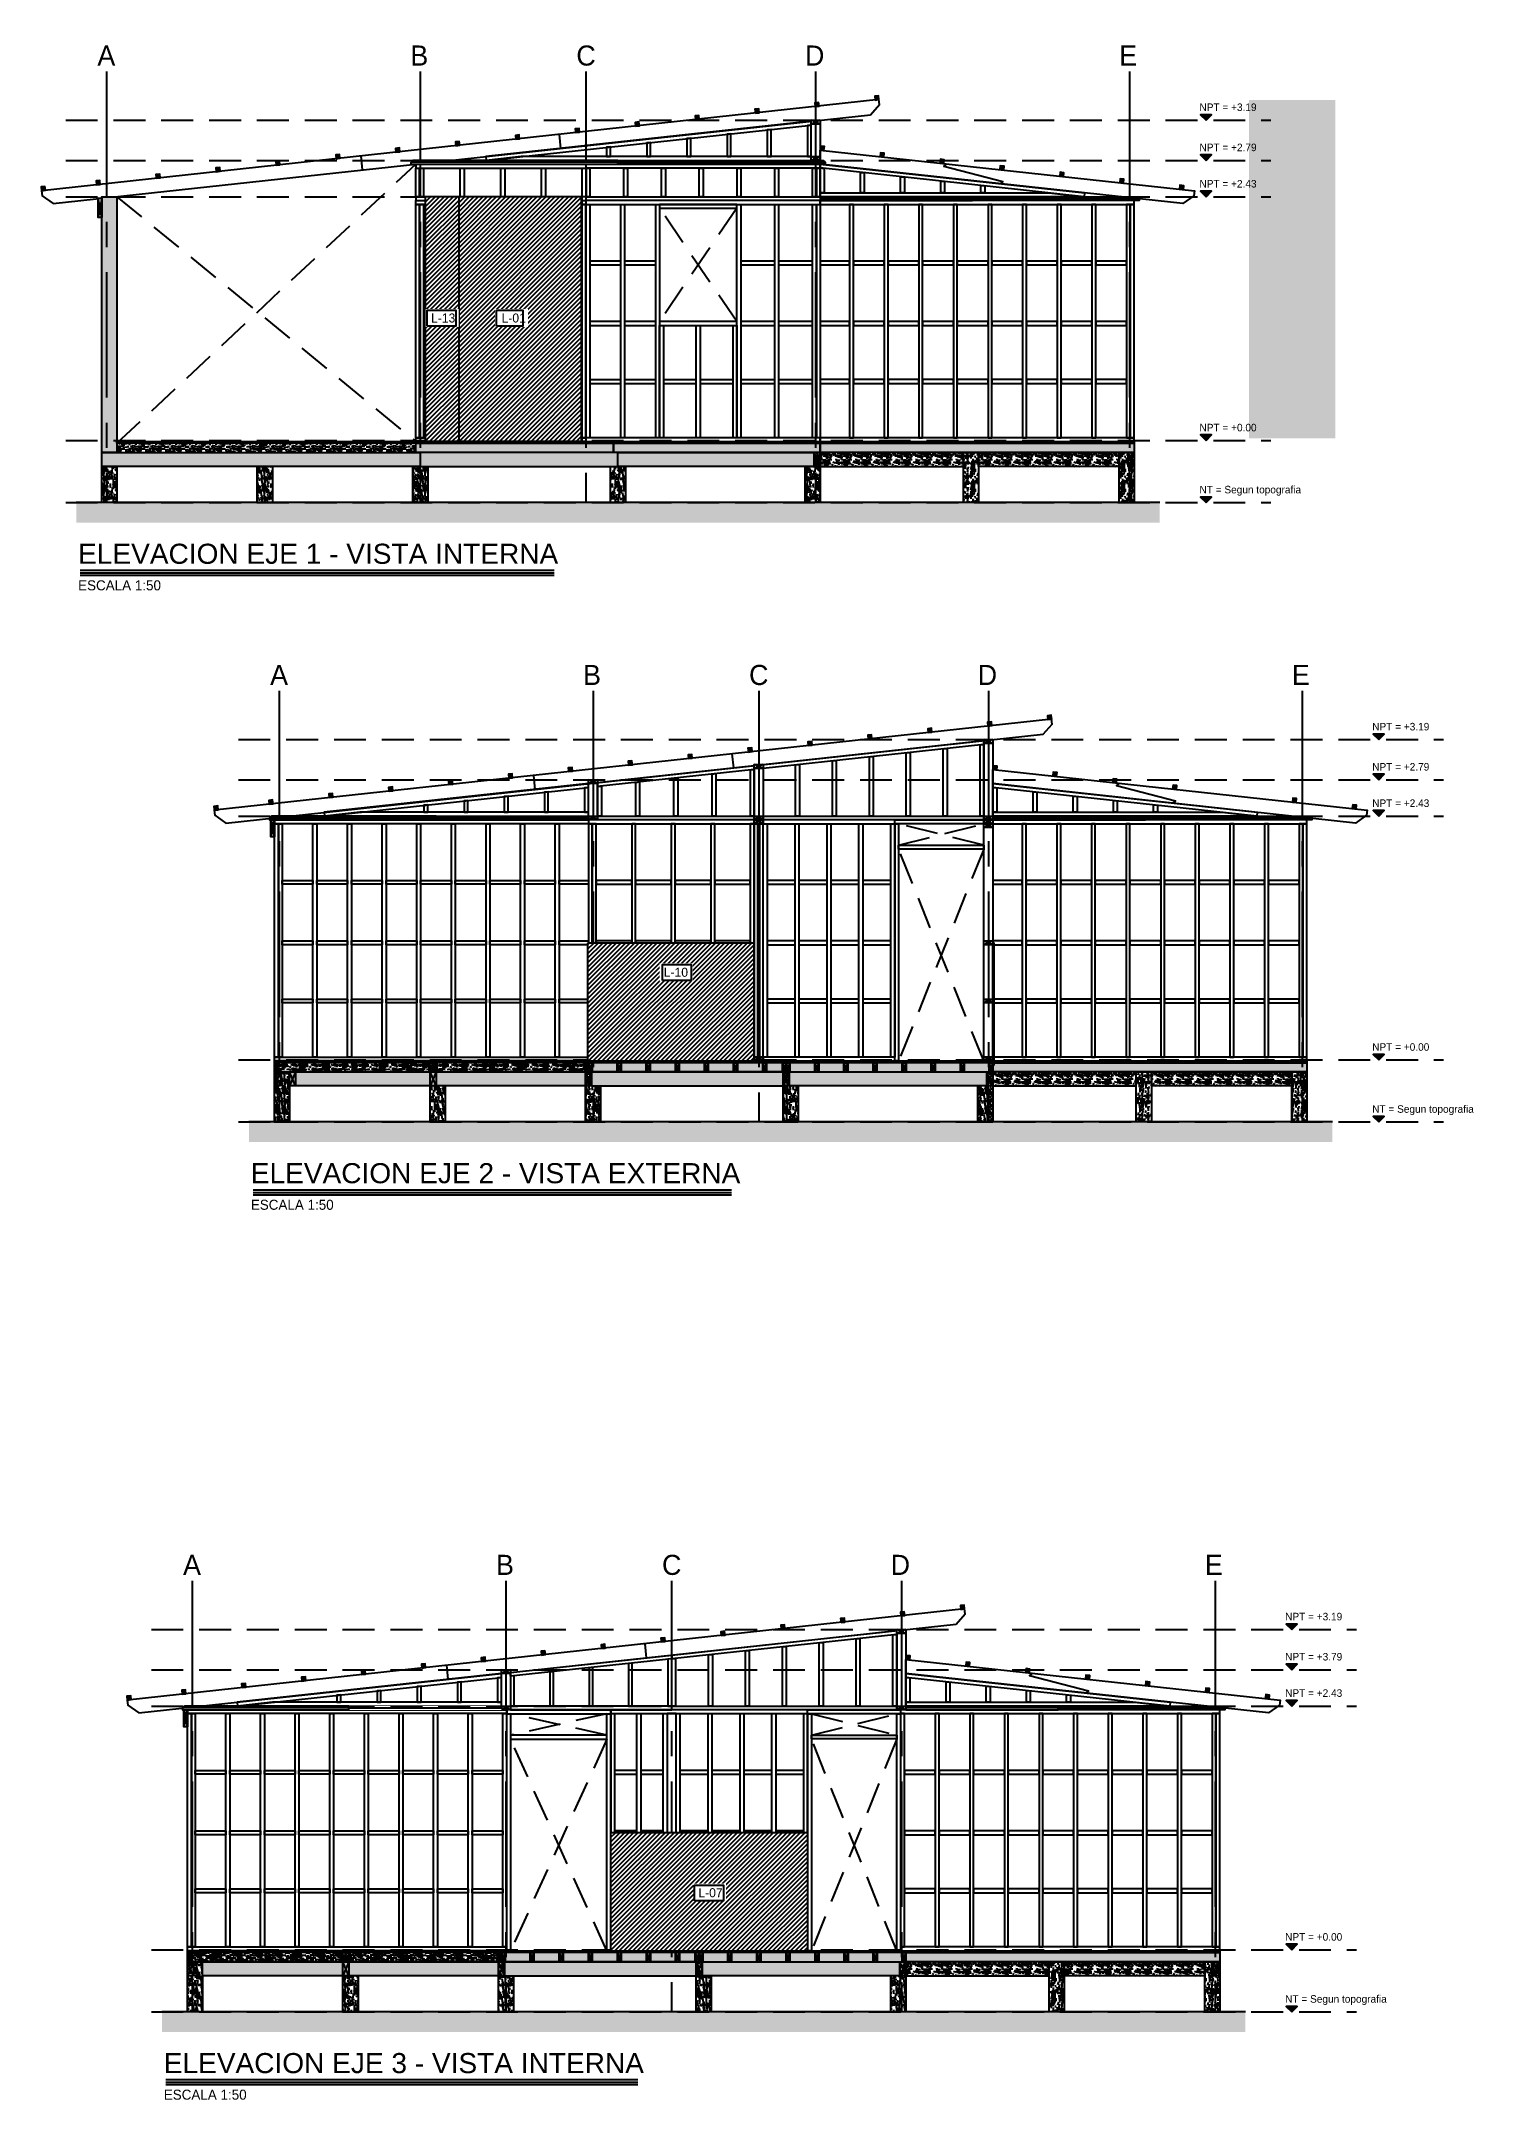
# Model space of a CAD drawing. Header units: millimetres. Extents: x 19458 to 19711, y 4351 to 4752.
# Drawn here: x 19591.46 to 19605.72, y 4511.77 to 4532.27 of the extents above; entities that cross this region are included whole.
import ezdxf
from ezdxf.enums import TextEntityAlignment as Align

# ---------------------------------------------------------------- set-up
doc = ezdxf.new("R2010")
doc.units = ezdxf.units.MM
doc.set_wipeout_variables(frame=1)
doc.linetypes.add('CENTER', pattern=[2, 1.25, -0.25, 0.25, -0.25])
doc.linetypes.add('HIDDEN2', pattern=[4.7625, 3.175, -1.5875])
for name, color, linetype in [('ALFAJIA', 3, 'Continuous'), ('CLAVADORES', 1, 'Continuous'), ('cotas', 1, 'Continuous'), ('cotas @ 0.02', 1, 'Continuous'), ('cotas @ 0.04', 1, 'Continuous'), ('cotas @ 0.05', 1, 'Continuous'), ('cotas @ 0.08', 1, 'Continuous'), ('cotas @ 0.1', 1, 'Continuous'), ('cotas @ 0.12', 1, 'Continuous'), ('cotas @ 0.125', 1, 'Continuous'), ('cotas @ 0.16', 1, 'Continuous'), ('cotas @ 0.2', 1, 'Continuous'), ('cotas @ 0.24', 1, 'Continuous'), ('cotas @ 0.25', 1, 'Continuous'), ('cotas @ 0.33', 1, 'Continuous'), ('cotas @ 0.48', 1, 'Continuous'), ('cotas @ 0.5', 1, 'Continuous'), ('cotas @ 0.64', 1, 'Continuous'), ('cotas @ 0.75', 1, 'Continuous'), ('cotas @ 0.96', 1, 'Continuous'), ('cotas @ 1', 1, 'Continuous'), ('cotas @ 1.2', 1, 'Continuous'), ('cotas @ 1.25', 1, 'Continuous'), ('cotas @ 1.5', 1, 'Continuous'), ('cotas @ 1.92', 1, 'Continuous'), ('cotas @ 10', 1, 'Continuous'), ('cotas @ 10.8', 1, 'Continuous'), ('cotas @ 100', 1, 'Continuous'), ('cotas @ 12', 1, 'Continuous'), ('cotas @ 15.36', 1, 'Continuous'), ('cotas @ 16', 1, 'Continuous'), ('cotas @ 2', 1, 'Continuous'), ('cotas @ 2.4', 1, 'Continuous'), ('cotas @ 2.5', 1, 'Continuous'), ('cotas @ 20', 1, 'Continuous'), ('cotas @ 200', 1, 'Continuous'), ('cotas @ 24', 1, 'Continuous'), ('cotas @ 3.6', 1, 'Continuous'), ('cotas @ 3.84', 1, 'Continuous'), ('cotas @ 30', 1, 'Continuous'), ('cotas @ 300', 1, 'Continuous'), ('cotas @ 36', 1, 'Continuous'), ('cotas @ 4', 1, 'Continuous'), ('cotas @ 4.8', 1, 'Continuous'), ('cotas @ 40', 1, 'Continuous'), ('cotas @ 400', 1, 'Continuous'), ('cotas @ 48', 1, 'Continuous'), ('cotas @ 5', 1, 'Continuous'), ('cotas @ 50', 1, 'Continuous'), ('cotas @ 500', 1, 'Continuous'), ('cotas @ 6', 1, 'Continuous'), ('cotas @ 7.2', 1, 'Continuous'), ('cotas @ 7.68', 1, 'Continuous'), ('cotas @ 8', 1, 'Continuous'), ('cotas @ 8.4', 1, 'Continuous'), ('cotas @ 9.6', 1, 'Continuous'), ('cotas @ 95.9969', 1, 'Continuous'), ('EJES', 2, 'CENTER'), ('EJES @ 0.5', 2, 'CENTER'), ('NIVELES', 2, 'Continuous'), ('NIVELES @ 0.5', 2, 'Continuous'), ('PANELES PARED', 2, 'Continuous'), ('PILOTES', 2, 'Continuous'), ('PZA', 3, 'Continuous'), ('TEXTO', 2, 'Continuous'), ('TEXTO @ 0.5', 2, 'Continuous'), ('TEXTOS TITULOS @ 0.5', 3, 'Continuous'), ('VIGAS DE PISO', 2, 'Continuous')]:
    doc.layers.add(name, color=color, linetype=linetype)
doc.styles.add('century gothic', font='GOTHIC.TTF')
doc.styles.add('century gothic smc', font='GOTHIC.TTF')
doc.styles.add('COTAS SMC', font='GOTHIC.TTF')
doc.styles.add('NOTAS', font='GOTHIC.TTF')
doc.styles.add('SMCtitulos', font='sanss___.ttf')
doc.styles.get("Standard").update_dxf_attribs({"font": 'arial.ttf'})
doc.dimstyles.new('ANOTATIVE 100 SMCONSTRUCCIONES', dxfattribs={"dimscale": 0, "dimtxt": 0.18, "dimasz": 0.15, "dimexe": 0.18, "dimexo": 0.09, "dimgap": 0.1, "dimtad": 1, "dimzin": 0, "dimdsep": 46, "dimtxsty": 'century gothic', "dimblk1": 'FLECHA1', "dimblk2": 'FLECHA1', "dimsah": 1, "dimcen": 0.18, "dimdle": 0.075, "dimclrd": 1, "dimclre": 1, "dimclrt": 2, "dimaunit": 1, "dimadec": 0, "dimazin": 0, "dimtfac": 0.75, "dimtix": 1, "dimtmove": 2, "dimatfit": 3, "dimfxl": 0.09, "dimtvp": 1.5, "dimtfill": 1, "dimtolj": 1, "dimtzin": 0, "dimarcsym": 0})
doc.dimstyles.new('PIES SMCONSTRUCCIONES', dxfattribs={"dimscale": 0, "dimtxt": 0.18, "dimasz": 0.2, "dimexe": 0.18, "dimexo": 0, "dimgap": 0.1, "dimtad": 1, "dimdec": 0, "dimlfac": 39.370079, "dimzin": 0, "dimdsep": 46, "dimlunit": 4, "dimtxsty": 'COTAS SMC', "dimblk1": 'FLECHA1', "dimblk2": 'FLECHA1', "dimsah": 1, "dimcen": 0.2, "dimdle": 0.075, "dimclrd": 1, "dimclre": 1, "dimclrt": 2, "dimaunit": 1, "dimadec": 0, "dimazin": 0, "dimtfac": 0.75, "dimtdec": 0, "dimtix": 1, "dimtmove": 2, "dimatfit": 3, "dimfxl": 0.09, "dimtvp": 1.5, "dimtfill": 1, "dimtolj": 1, "dimtzin": 0, "dimarcsym": 0})
doc.dimstyles.new('PULGADAS SMCONSTRUCCIONES', dxfattribs={"dimscale": 0, "dimtxt": 0.18, "dimasz": 0.125, "dimexe": 0.18, "dimexo": 0, "dimgap": 0.1, "dimtad": 1, "dimdec": 0, "dimlfac": 39.370079, "dimzin": 0, "dimdsep": 46, "dimtxsty": 'COTAS SMC', "dimblk1": 'FLECHA1', "dimblk2": 'FLECHA1', "dimsah": 1, "dimcen": 0.18, "dimdle": 0.075, "dimclrd": 1, "dimclre": 1, "dimclrt": 2, "dimaunit": 1, "dimadec": 0, "dimazin": 0, "dimtfac": 0.75, "dimtdec": 0, "dimtix": 1, "dimtmove": 2, "dimatfit": 3, "dimfxl": 0.09, "dimtvp": 1.5, "dimtfill": 1, "dimtolj": 1, "dimtzin": 0, "dimarcsym": 0})
pattern_1 = [(0, (95.29103, 8.67194), (0, 0.2), [0.04, -0.16]), (8.9726, (95.293032, 8.563943), (1.200000005876, 0.199999525118), [0.0384708, -3.8086058]), (5.7105, (95.291032, 8.575943), (1.800000034755, 0.19999710144), [0.0401996, -1.9697752]), (344.5779, (95.291032, 8.6359434), (2.1999999038893, -0.5999974677634), [0.0601664, -5.9564754]), (353.6599, (95.295032, 8.701943), (0.200000063208, 4.086e-07), [0.0362216, -1.7748552]), (345.0686, (95.301032, 8.587943), (0.799999998317, -0.199999673879), [0.0310484, -3.0737864]), (348.6901, (95.23103, 8.703943), (0.2000000583, 7.413e-08), [0.0815844, -0.9382194]), (5.7105, (95.293032, 8.545943), (1.800000034755, 0.19999710144), [0.0200998, -1.989875]), (0, (95.29103, 8.62994), (0, 0.2), [0.02, -0.18]), (0, (95.25103, 8.65394), (0, 0.2), [0.06, -0.14]), (11.3099, (95.29103, 8.683943), (0.79999995433, 0.19999948721), [0.020396, -0.9994078]), (2.7263, (95.271032, 8.609943), (4.0000000589947, 0.1999992035454), [0.0420476, -4.1627116]), (352.4054, (95.281032, 8.603943), (1.599999971597, -0.19999873671), [0.0302654, -2.9962834]), (0, (95.27103, 8.52794), (0, 0.2), [0.04, -0.16]), (358.8309, (95.251032, 8.5179434), (0.2000000366479, 1.5360345e-07), [0.0980204, -9.70402]), (0, (95.25103, 8.66794), (0, 0.2), [0.02, -0.18]), (0, (95.27103, 8.68394), (0, 0.2), [0.02, -0.18]), (0, (95.18103, 8.70194), (0, 0.2), [0.03, -0.17]), (350.5377, (95.235032, 8.711943), (0.200000015444, 7.752e-08), [0.0608276, -1.1557248]), (0, (95.17103, 8.71194), (0, 0.2), [0.04, -0.16]), (0, (95.14903, 8.53194), (0, 0.2), [0.022, -0.178]), (0, (95.25103, 8.54194), (0, 0.2), [0.02, -0.18]), (0, (95.14903, 8.54794), (0, 0.2), [0.042, -0.158]), (5.4403, (95.251032, 8.559943), (1.9999999402303, 0.199998956714), [0.04219, -4.1768144]), (0, (95.25303, 8.57594), (0, 0.2), [0.038, -0.162]), (0, (95.14903, 8.57994), (0, 0.2), [0.022, -0.178]), (358.8309, (95.173032, 8.6119434), (0.2000000366479, 1.5360345e-07), [0.0980204, -9.70402]), (0, (95.19103, 8.62994), (0, 0.2), [0.02, -0.18]), (0, (95.17103, 8.63594), (0, 0.2), [0.02, -0.18]), (0, (95.25103, 8.63594), (0, 0.2), [0.04, -0.16]), (0, (95.21103, 8.63994), (0, 0.2), [0.02, -0.18]), (0, (95.17103, 8.66394), (0, 0.2), [0.04, -0.16]), (19.6538, (95.225032, 8.579943), (2.200000050424, 0.79999891494), [0.0297322, -2.9434812]), (11.3099, (95.19103, 8.635943), (0.79999995433, 0.19999948721), [0.020396, -0.9994078]), (11.3099, (95.27103, 8.625943), (0.79999995433, 0.19999948721), [0.020396, -0.9994078]), (5.7105, (95.211032, 8.701943), (1.800000034755, 0.19999710144), [0.0200998, -1.989875]), (349.6952, (95.149032, 8.715943), (1.199999995396, -0.19999893933), [0.0223606, -2.213707]), (348.6901, (95.17103, 8.531943), (0.2000000583, 7.413e-08), [0.020396, -0.9994078]), (90, (95.19103, 8.52794), (-0.2, 1e-17), [0, -0.2]), (346.6076, (95.149032, 8.639943), (3.400000044994, -0.7999939065965), [0.043174, -4.2742308]), (11.3099, (95.27103, 8.667943), (0.79999995433, 0.19999948721), [0.020396, -0.9994078]), (10.3048, (95.271032, 8.541943), (0.999999957606, 0.199999208868), [0.0223606, -2.213707]), (348.6901, (95.21103, 8.629943), (0.2000000583, 7.413e-08), [0.020396, -0.9994078]), (348.6901, (95.23103, 8.639943), (0.2000000583, 7.413e-08), [0.020396, -0.9994078]), (341.5651, (95.14903, 8.619943), (0.19999995825, 2.3367e-07), [0.0252982, -0.6071572]), (345.9638, (95.17103, 8.687943), (0.19999992115, 2.4875e-07), [0.0824622, -0.7421588]), (343.3008, (95.211032, 8.701943), (1.399999991533, -0.39999874641), [0.0626418, -2.025419]), (0, (95.21103, 8.71194), (0, 0.2), [0.024, -0.176]), (345.9638, (95.19103, 8.547943), (0.19999992115, 2.4875e-07), [0.0824622, -0.7421588]), (345.9638, (95.17103, 8.561943), (0.19999992115, 2.4875e-07), [0.0824622, -0.7421588]), (345.9638, (95.17103, 8.579943), (0.19999992115, 2.4875e-07), [0.0824622, -0.7421588]), (349.6952, (95.149032, 8.667943), (1.199999995396, -0.19999893933), [0.0223606, -2.213707]), (345.9638, (95.21103, 8.663943), (0.19999992115, 2.4875e-07), [0.041231, -0.78339]), (349.6952, (95.149032, 8.603943), (1.199999995396, -0.19999893933), [0.0223606, -2.213707]), (357.6141, (95.253032, 8.5899434), (0.199999989185, 2.452822e-07), [0.0480416, -4.756123]), (349.6952, (95.231032, 8.625943), (1.199999995396, -0.19999893933), [0.0223606, -2.213707]), (12.5288, (95.253032, 8.621943), (0.800000095695, 0.199999860747), [0.018439, -1.8254698]), (349.5626, (95.149032, 8.5939434), (2.199999936494, -0.3999970687047), [0.0772788, -7.650591]), (351.8699, (95.225032, 8.579943), (0.199999892184, -4.835e-08), [0.0282842, -1.3859292]), (4.7636, (95.171032, 8.599943), (2.199999989955, 0.199998289923), [0.0481664, -2.3601524]), (0, (95.21903, 8.60394), (0, 0.2), [0.062, -0.138]), (344.7449, (95.149032, 8.693943), (0.799999942428, -0.199999664289), [0.0228036, -2.2575472]), (350.5377, (95.191032, 8.527943), (0.200000015444, 7.752e-08), [0.0608276, -1.1557248]), (340.0169, (95.149032, 8.569943), (0.599999976081, -0.19999986488), [0.0234094, -2.3175304]), (0, (95.31103, 8.68794), (0, 0.2), [0.01, -0.19]), (0, (95.31103, 8.59994), (0, 0.2), [0.02, -0.18]), (11.3099, (95.31103, 8.527943), (0.79999995433, 0.19999948721), [0.020396, -0.9994078]), (0, (95.31303, 8.54794), (0, 0.2), [0.036, -0.164]), (343.3008, (95.311032, 8.653943), (1.399999991533, -0.39999874641), [0.0208806, -2.0671802]), (348.0207, (95.313032, 8.6119434), (3.7999999222511, -0.8002195416064), [0.0368014, -6.7101288]), (90, (95.31103, 8.52794), (-0.2, 1e-17), [0, -0.2]), (0, (95.33103, 8.53194), (0, 0.2), [0.018, -0.182]), (0, (95.33103, 8.56994), (0, 0.2), [0.018, -0.182]), (0, (95.33103, 8.57994), (0, 0.2), [0.018, -0.182]), (336.0376, (95.331032, 8.647943), (1.400000005486, -0.599997330343), [0.0196978, -1.9500724]), (348.5163, (95.3310318, 8.6719434), (0.99999999677376, -0.2000310941214), [0.0183676, -13.043105]), (341.5651, (95.33103, 8.599943), (0.19999995825, 2.3367e-07), [0.0189736, -0.6134816]), (347.4712, (95.331032, 8.697943), (1.000000064082, -0.19999992061), [0.018439, -1.8254698])]
pattern_2 = [(0, (95.29103, 23.7031), (0, 0.2), [0.04, -0.16]), (8.9726, (95.293032, 23.595096), (1.200000005876, 0.199999525118), [0.0384708, -3.8086058]), (5.7105, (95.291032, 23.607096), (1.800000034755, 0.19999710144), [0.0401996, -1.9697752]), (344.5779, (95.291032, 23.667096), (2.1999999038893, -0.5999974677634), [0.0601664, -5.9564754]), (353.6599, (95.295032, 23.733096), (0.200000063208, 4.086e-07), [0.0362216, -1.7748552]), (345.0686, (95.301032, 23.619096), (0.799999998317, -0.199999673879), [0.0310484, -3.0737864]), (348.6901, (95.23103, 23.735096), (0.2000000583, 7.413e-08), [0.0815844, -0.9382194]), (5.7105, (95.293032, 23.577096), (1.800000034755, 0.19999710144), [0.0200998, -1.989875]), (0, (95.29103, 23.6611), (0, 0.2), [0.02, -0.18]), (0, (95.25103, 23.6851), (0, 0.2), [0.06, -0.14]), (11.3099, (95.29103, 23.715096), (0.79999995433, 0.19999948721), [0.020396, -0.9994078]), (2.7263, (95.271032, 23.641096), (4.0000000589947, 0.1999992035454), [0.0420476, -4.1627116]), (352.4054, (95.281032, 23.635096), (1.599999971597, -0.19999873671), [0.0302654, -2.9962834]), (0, (95.27103, 23.5591), (0, 0.2), [0.04, -0.16]), (358.8309, (95.251032, 23.549096), (0.2000000366479, 1.5360345e-07), [0.0980204, -9.70402]), (0, (95.25103, 23.6991), (0, 0.2), [0.02, -0.18]), (0, (95.27103, 23.7151), (0, 0.2), [0.02, -0.18]), (0, (95.18103, 23.7331), (0, 0.2), [0.03, -0.17]), (350.5377, (95.235032, 23.743096), (0.200000015444, 7.752e-08), [0.0608276, -1.1557248]), (0, (95.17103, 23.7431), (0, 0.2), [0.04, -0.16]), (0, (95.14903, 23.5631), (0, 0.2), [0.022, -0.178]), (0, (95.25103, 23.5731), (0, 0.2), [0.02, -0.18]), (0, (95.14903, 23.5791), (0, 0.2), [0.042, -0.158]), (5.4403, (95.251032, 23.591096), (1.9999999402303, 0.199998956714), [0.04219, -4.1768144]), (0, (95.25303, 23.6071), (0, 0.2), [0.038, -0.162]), (0, (95.14903, 23.6111), (0, 0.2), [0.022, -0.178]), (358.8309, (95.173032, 23.643096), (0.2000000366479, 1.5360345e-07), [0.0980204, -9.70402]), (0, (95.19103, 23.6611), (0, 0.2), [0.02, -0.18]), (0, (95.17103, 23.6671), (0, 0.2), [0.02, -0.18]), (0, (95.25103, 23.6671), (0, 0.2), [0.04, -0.16]), (0, (95.21103, 23.6711), (0, 0.2), [0.02, -0.18]), (0, (95.17103, 23.6951), (0, 0.2), [0.04, -0.16]), (19.6538, (95.225032, 23.611096), (2.200000050424, 0.79999891494), [0.0297322, -2.9434812]), (11.3099, (95.19103, 23.667096), (0.79999995433, 0.19999948721), [0.020396, -0.9994078]), (11.3099, (95.27103, 23.657096), (0.79999995433, 0.19999948721), [0.020396, -0.9994078]), (5.7105, (95.211032, 23.733096), (1.800000034755, 0.19999710144), [0.0200998, -1.989875]), (349.6952, (95.149032, 23.747096), (1.199999995396, -0.19999893933), [0.0223606, -2.213707]), (348.6901, (95.17103, 23.563096), (0.2000000583, 7.413e-08), [0.020396, -0.9994078]), (90, (95.19103, 23.5591), (-0.2, 1e-17), [0, -0.2]), (346.6076, (95.149032, 23.671096), (3.400000044994, -0.7999939065965), [0.043174, -4.2742308]), (11.3099, (95.27103, 23.699096), (0.79999995433, 0.19999948721), [0.020396, -0.9994078]), (10.3048, (95.271032, 23.573096), (0.999999957606, 0.199999208868), [0.0223606, -2.213707]), (348.6901, (95.21103, 23.661096), (0.2000000583, 7.413e-08), [0.020396, -0.9994078]), (348.6901, (95.23103, 23.671096), (0.2000000583, 7.413e-08), [0.020396, -0.9994078]), (341.5651, (95.14903, 23.651096), (0.19999995825, 2.3367e-07), [0.0252982, -0.6071572]), (345.9638, (95.17103, 23.719096), (0.19999992115, 2.4875e-07), [0.0824622, -0.7421588]), (343.3008, (95.211032, 23.733096), (1.399999991533, -0.39999874641), [0.0626418, -2.025419]), (0, (95.21103, 23.7431), (0, 0.2), [0.024, -0.176]), (345.9638, (95.19103, 23.579096), (0.19999992115, 2.4875e-07), [0.0824622, -0.7421588]), (345.9638, (95.17103, 23.593096), (0.19999992115, 2.4875e-07), [0.0824622, -0.7421588]), (345.9638, (95.17103, 23.611096), (0.19999992115, 2.4875e-07), [0.0824622, -0.7421588]), (349.6952, (95.149032, 23.699096), (1.199999995396, -0.19999893933), [0.0223606, -2.213707]), (345.9638, (95.21103, 23.695096), (0.19999992115, 2.4875e-07), [0.041231, -0.78339]), (349.6952, (95.149032, 23.635096), (1.199999995396, -0.19999893933), [0.0223606, -2.213707]), (357.6141, (95.253032, 23.621096), (0.199999989185, 2.452822e-07), [0.0480416, -4.756123]), (349.6952, (95.231032, 23.657096), (1.199999995396, -0.19999893933), [0.0223606, -2.213707]), (12.5288, (95.253032, 23.653096), (0.800000095695, 0.199999860747), [0.018439, -1.8254698]), (349.5626, (95.149032, 23.625096), (2.199999936494, -0.3999970687047), [0.0772788, -7.650591]), (351.8699, (95.225032, 23.611096), (0.199999892184, -4.835e-08), [0.0282842, -1.3859292]), (4.7636, (95.171032, 23.631096), (2.199999989955, 0.199998289923), [0.0481664, -2.3601524]), (0, (95.21903, 23.6351), (0, 0.2), [0.062, -0.138]), (344.7449, (95.149032, 23.725096), (0.799999942428, -0.199999664289), [0.0228036, -2.2575472]), (350.5377, (95.191032, 23.559096), (0.200000015444, 7.752e-08), [0.0608276, -1.1557248]), (340.0169, (95.149032, 23.601096), (0.599999976081, -0.19999986488), [0.0234094, -2.3175304]), (0, (95.31103, 23.7191), (0, 0.2), [0.01, -0.19]), (0, (95.31103, 23.6311), (0, 0.2), [0.02, -0.18]), (11.3099, (95.31103, 23.559096), (0.79999995433, 0.19999948721), [0.020396, -0.9994078]), (0, (95.31303, 23.5791), (0, 0.2), [0.036, -0.164]), (343.3008, (95.311032, 23.685096), (1.399999991533, -0.39999874641), [0.0208806, -2.0671802]), (348.0207, (95.313032, 23.643096), (3.7999999222511, -0.8002195416064), [0.0368014, -6.7101288]), (90, (95.31103, 23.5591), (-0.2, 1e-17), [0, -0.2]), (0, (95.33103, 23.5631), (0, 0.2), [0.018, -0.182]), (0, (95.33103, 23.6011), (0, 0.2), [0.018, -0.182]), (0, (95.33103, 23.6111), (0, 0.2), [0.018, -0.182]), (336.0376, (95.331032, 23.679096), (1.400000005486, -0.599997330343), [0.0196978, -1.9500724]), (348.5163, (95.3310318, 23.703096), (0.99999999677376, -0.2000310941214), [0.0183676, -13.043105]), (341.5651, (95.33103, 23.631096), (0.19999995825, 2.3367e-07), [0.0189736, -0.6134816]), (347.4712, (95.331032, 23.729096), (1.000000064082, -0.19999992061), [0.018439, -1.8254698])]
pattern_3 = [(0, (102.28992, 17.53435), (0, 0.2), [0.04, -0.16]), (8.9726, (102.291915, 17.426351), (1.200000005876, 0.199999525118), [0.0384708, -3.8086058]), (5.7105, (102.289915, 17.438351), (1.800000034755, 0.19999710144), [0.0401996, -1.9697752]), (344.5779, (102.289915, 17.498351), (2.1999999038893, -0.5999974677634), [0.0601664, -5.9564754]), (353.6599, (102.293915, 17.564351), (0.200000063208, 4.086e-07), [0.0362216, -1.7748552]), (345.0686, (102.299915, 17.450351), (0.799999998317, -0.199999673879), [0.0310484, -3.0737864]), (348.6901, (102.229915, 17.56635), (0.2000000583, 7.413e-08), [0.0815844, -0.9382194]), (5.7105, (102.291915, 17.408351), (1.800000034755, 0.19999710144), [0.0200998, -1.989875]), (0, (102.28992, 17.49235), (0, 0.2), [0.02, -0.18]), (0, (102.24992, 17.51635), (0, 0.2), [0.06, -0.14]), (11.3099, (102.289915, 17.54635), (0.79999995433, 0.19999948721), [0.020396, -0.9994078]), (2.7263, (102.269915, 17.472351), (4.0000000589947, 0.1999992035454), [0.0420476, -4.1627116]), (352.4054, (102.279915, 17.466351), (1.599999971597, -0.19999873671), [0.0302654, -2.9962834]), (0, (102.26992, 17.39035), (0, 0.2), [0.04, -0.16]), (358.8309, (102.2499153, 17.3803513), (0.2000000366479, 1.5360345e-07), [0.0980204, -9.70402]), (0, (102.24992, 17.53035), (0, 0.2), [0.02, -0.18]), (0, (102.26992, 17.54635), (0, 0.2), [0.02, -0.18]), (0, (102.17992, 17.56435), (0, 0.2), [0.03, -0.17]), (350.5377, (102.233915, 17.57435), (0.200000015444, 7.752e-08), [0.0608276, -1.1557248]), (0, (102.16992, 17.57435), (0, 0.2), [0.04, -0.16]), (0, (102.14792, 17.39435), (0, 0.2), [0.022, -0.178]), (0, (102.24992, 17.40435), (0, 0.2), [0.02, -0.18]), (0, (102.14792, 17.41035), (0, 0.2), [0.042, -0.158]), (5.4403, (102.249915, 17.422351), (1.9999999402303, 0.199998956714), [0.04219, -4.1768144]), (0, (102.25192, 17.43835), (0, 0.2), [0.038, -0.162]), (0, (102.14792, 17.44235), (0, 0.2), [0.022, -0.178]), (358.8309, (102.1719153, 17.4743513), (0.2000000366479, 1.5360345e-07), [0.0980204, -9.70402]), (0, (102.18992, 17.49235), (0, 0.2), [0.02, -0.18]), (0, (102.16992, 17.49835), (0, 0.2), [0.02, -0.18]), (0, (102.24992, 17.49835), (0, 0.2), [0.04, -0.16]), (0, (102.20992, 17.50235), (0, 0.2), [0.02, -0.18]), (0, (102.16992, 17.52635), (0, 0.2), [0.04, -0.16]), (19.6538, (102.223915, 17.442351), (2.200000050424, 0.79999891494), [0.0297322, -2.9434812]), (11.3099, (102.189915, 17.49835), (0.79999995433, 0.19999948721), [0.020396, -0.9994078]), (11.3099, (102.269915, 17.48835), (0.79999995433, 0.19999948721), [0.020396, -0.9994078]), (5.7105, (102.209915, 17.564351), (1.800000034755, 0.19999710144), [0.0200998, -1.989875]), (349.6952, (102.147915, 17.578351), (1.199999995396, -0.19999893933), [0.0223606, -2.213707]), (348.6901, (102.169915, 17.39435), (0.2000000583, 7.413e-08), [0.020396, -0.9994078]), (90, (102.18992, 17.39035), (-0.2, 1e-17), [0, -0.2]), (346.6076, (102.147915, 17.502351), (3.400000044994, -0.7999939065965), [0.043174, -4.2742308]), (11.3099, (102.269915, 17.53035), (0.79999995433, 0.19999948721), [0.020396, -0.9994078]), (10.3048, (102.269915, 17.404351), (0.999999957606, 0.199999208868), [0.0223606, -2.213707]), (348.6901, (102.209915, 17.49235), (0.2000000583, 7.413e-08), [0.020396, -0.9994078]), (348.6901, (102.229915, 17.50235), (0.2000000583, 7.413e-08), [0.020396, -0.9994078]), (341.5651, (102.147915, 17.48235), (0.19999995825, 2.3367e-07), [0.0252982, -0.6071572]), (345.9638, (102.169915, 17.55035), (0.19999992115, 2.4875e-07), [0.0824622, -0.7421588]), (343.3008, (102.209915, 17.564351), (1.399999991533, -0.39999874641), [0.0626418, -2.025419]), (0, (102.20992, 17.57435), (0, 0.2), [0.024, -0.176]), (345.9638, (102.189915, 17.41035), (0.19999992115, 2.4875e-07), [0.0824622, -0.7421588]), (345.9638, (102.169915, 17.42435), (0.19999992115, 2.4875e-07), [0.0824622, -0.7421588]), (345.9638, (102.169915, 17.44235), (0.19999992115, 2.4875e-07), [0.0824622, -0.7421588]), (349.6952, (102.147915, 17.530351), (1.199999995396, -0.19999893933), [0.0223606, -2.213707]), (345.9638, (102.209915, 17.52635), (0.19999992115, 2.4875e-07), [0.041231, -0.78339]), (349.6952, (102.147915, 17.466351), (1.199999995396, -0.19999893933), [0.0223606, -2.213707]), (357.6141, (102.251915, 17.452351), (0.199999989185, 2.452822e-07), [0.0480416, -4.756123]), (349.6952, (102.229915, 17.488351), (1.199999995396, -0.19999893933), [0.0223606, -2.213707]), (12.5288, (102.251915, 17.484351), (0.800000095695, 0.199999860747), [0.018439, -1.8254698]), (349.5626, (102.1479153, 17.4563513), (2.199999936494, -0.3999970687047), [0.0772788, -7.650591]), (351.8699, (102.223915, 17.44235), (0.199999892184, -4.835e-08), [0.0282842, -1.3859292]), (4.7636, (102.169915, 17.462351), (2.199999989955, 0.199998289923), [0.0481664, -2.3601524]), (0, (102.21792, 17.46635), (0, 0.2), [0.062, -0.138]), (344.7449, (102.147915, 17.556351), (0.799999942428, -0.199999664289), [0.0228036, -2.2575472]), (350.5377, (102.189915, 17.39035), (0.200000015444, 7.752e-08), [0.0608276, -1.1557248]), (340.0169, (102.147915, 17.432351), (0.599999976081, -0.19999986488), [0.0234094, -2.3175304]), (0, (102.30992, 17.55035), (0, 0.2), [0.01, -0.19]), (0, (102.30992, 17.46235), (0, 0.2), [0.02, -0.18]), (11.3099, (102.309915, 17.39035), (0.79999995433, 0.19999948721), [0.020396, -0.9994078]), (0, (102.31192, 17.41035), (0, 0.2), [0.036, -0.164]), (343.3008, (102.309915, 17.516351), (1.399999991533, -0.39999874641), [0.0208806, -2.0671802]), (348.0207, (102.3119153, 17.474351), (3.7999999222511, -0.8002195416064), [0.0368014, -6.7101288]), (90, (102.30992, 17.39035), (-0.2, 1e-17), [0, -0.2]), (0, (102.32992, 17.39435), (0, 0.2), [0.018, -0.182]), (0, (102.32992, 17.43235), (0, 0.2), [0.018, -0.182]), (0, (102.32992, 17.44235), (0, 0.2), [0.018, -0.182]), (336.0376, (102.329915, 17.510351), (1.400000005486, -0.599997330343), [0.0196978, -1.9500724]), (348.5163, (102.3299153, 17.5343513), (0.99999999677376, -0.2000310941214), [0.0183676, -13.043105]), (341.5651, (102.329915, 17.46235), (0.19999995825, 2.3367e-07), [0.0189736, -0.6134816]), (347.4712, (102.329915, 17.560351), (1.000000064082, -0.19999992061), [0.018439, -1.8254698])]
pattern_4 = [(0, (102.28992, 23.7031), (0, 0.2), [0.04, -0.16]), (8.9726, (102.291915, 23.595096), (1.200000005876, 0.199999525118), [0.0384708, -3.8086058]), (5.7105, (102.289915, 23.607096), (1.800000034755, 0.19999710144), [0.0401996, -1.9697752]), (344.5779, (102.289915, 23.667096), (2.1999999038893, -0.5999974677634), [0.0601664, -5.9564754]), (353.6599, (102.293915, 23.733096), (0.200000063208, 4.086e-07), [0.0362216, -1.7748552]), (345.0686, (102.299915, 23.619096), (0.799999998317, -0.199999673879), [0.0310484, -3.0737864]), (348.6901, (102.229915, 23.735096), (0.2000000583, 7.413e-08), [0.0815844, -0.9382194]), (5.7105, (102.291915, 23.577096), (1.800000034755, 0.19999710144), [0.0200998, -1.989875]), (0, (102.28992, 23.6611), (0, 0.2), [0.02, -0.18]), (0, (102.24992, 23.6851), (0, 0.2), [0.06, -0.14]), (11.3099, (102.289915, 23.715096), (0.79999995433, 0.19999948721), [0.020396, -0.9994078]), (2.7263, (102.269915, 23.641096), (4.0000000589947, 0.1999992035454), [0.0420476, -4.1627116]), (352.4054, (102.279915, 23.635096), (1.599999971597, -0.19999873671), [0.0302654, -2.9962834]), (0, (102.26992, 23.5591), (0, 0.2), [0.04, -0.16]), (358.8309, (102.2499153, 23.549096), (0.2000000366479, 1.5360345e-07), [0.0980204, -9.70402]), (0, (102.24992, 23.6991), (0, 0.2), [0.02, -0.18]), (0, (102.26992, 23.7151), (0, 0.2), [0.02, -0.18]), (0, (102.17992, 23.7331), (0, 0.2), [0.03, -0.17]), (350.5377, (102.233915, 23.743096), (0.200000015444, 7.752e-08), [0.0608276, -1.1557248]), (0, (102.16992, 23.7431), (0, 0.2), [0.04, -0.16]), (0, (102.14792, 23.5631), (0, 0.2), [0.022, -0.178]), (0, (102.24992, 23.5731), (0, 0.2), [0.02, -0.18]), (0, (102.14792, 23.5791), (0, 0.2), [0.042, -0.158]), (5.4403, (102.249915, 23.591096), (1.9999999402303, 0.199998956714), [0.04219, -4.1768144]), (0, (102.25192, 23.6071), (0, 0.2), [0.038, -0.162]), (0, (102.14792, 23.6111), (0, 0.2), [0.022, -0.178]), (358.8309, (102.1719153, 23.643096), (0.2000000366479, 1.5360345e-07), [0.0980204, -9.70402]), (0, (102.18992, 23.6611), (0, 0.2), [0.02, -0.18]), (0, (102.16992, 23.6671), (0, 0.2), [0.02, -0.18]), (0, (102.24992, 23.6671), (0, 0.2), [0.04, -0.16]), (0, (102.20992, 23.6711), (0, 0.2), [0.02, -0.18]), (0, (102.16992, 23.6951), (0, 0.2), [0.04, -0.16]), (19.6538, (102.223915, 23.611096), (2.200000050424, 0.79999891494), [0.0297322, -2.9434812]), (11.3099, (102.189915, 23.667096), (0.79999995433, 0.19999948721), [0.020396, -0.9994078]), (11.3099, (102.269915, 23.657096), (0.79999995433, 0.19999948721), [0.020396, -0.9994078]), (5.7105, (102.209915, 23.733096), (1.800000034755, 0.19999710144), [0.0200998, -1.989875]), (349.6952, (102.147915, 23.747096), (1.199999995396, -0.19999893933), [0.0223606, -2.213707]), (348.6901, (102.169915, 23.563096), (0.2000000583, 7.413e-08), [0.020396, -0.9994078]), (90, (102.18992, 23.5591), (-0.2, 1e-17), [0, -0.2]), (346.6076, (102.147915, 23.671096), (3.400000044994, -0.7999939065965), [0.043174, -4.2742308]), (11.3099, (102.269915, 23.699096), (0.79999995433, 0.19999948721), [0.020396, -0.9994078]), (10.3048, (102.269915, 23.573096), (0.999999957606, 0.199999208868), [0.0223606, -2.213707]), (348.6901, (102.209915, 23.661096), (0.2000000583, 7.413e-08), [0.020396, -0.9994078]), (348.6901, (102.229915, 23.671096), (0.2000000583, 7.413e-08), [0.020396, -0.9994078]), (341.5651, (102.147915, 23.651096), (0.19999995825, 2.3367e-07), [0.0252982, -0.6071572]), (345.9638, (102.169915, 23.719096), (0.19999992115, 2.4875e-07), [0.0824622, -0.7421588]), (343.3008, (102.209915, 23.733096), (1.399999991533, -0.39999874641), [0.0626418, -2.025419]), (0, (102.20992, 23.7431), (0, 0.2), [0.024, -0.176]), (345.9638, (102.189915, 23.579096), (0.19999992115, 2.4875e-07), [0.0824622, -0.7421588]), (345.9638, (102.169915, 23.593096), (0.19999992115, 2.4875e-07), [0.0824622, -0.7421588]), (345.9638, (102.169915, 23.611096), (0.19999992115, 2.4875e-07), [0.0824622, -0.7421588]), (349.6952, (102.147915, 23.699096), (1.199999995396, -0.19999893933), [0.0223606, -2.213707]), (345.9638, (102.209915, 23.695096), (0.19999992115, 2.4875e-07), [0.041231, -0.78339]), (349.6952, (102.147915, 23.635096), (1.199999995396, -0.19999893933), [0.0223606, -2.213707]), (357.6141, (102.251915, 23.621096), (0.199999989185, 2.452822e-07), [0.0480416, -4.756123]), (349.6952, (102.229915, 23.657096), (1.199999995396, -0.19999893933), [0.0223606, -2.213707]), (12.5288, (102.251915, 23.653096), (0.800000095695, 0.199999860747), [0.018439, -1.8254698]), (349.5626, (102.1479153, 23.625096), (2.199999936494, -0.3999970687047), [0.0772788, -7.650591]), (351.8699, (102.223915, 23.611096), (0.199999892184, -4.835e-08), [0.0282842, -1.3859292]), (4.7636, (102.169915, 23.631096), (2.199999989955, 0.199998289923), [0.0481664, -2.3601524]), (0, (102.21792, 23.6351), (0, 0.2), [0.062, -0.138]), (344.7449, (102.147915, 23.725096), (0.799999942428, -0.199999664289), [0.0228036, -2.2575472]), (350.5377, (102.189915, 23.559096), (0.200000015444, 7.752e-08), [0.0608276, -1.1557248]), (340.0169, (102.147915, 23.601096), (0.599999976081, -0.19999986488), [0.0234094, -2.3175304]), (0, (102.30992, 23.7191), (0, 0.2), [0.01, -0.19]), (0, (102.30992, 23.6311), (0, 0.2), [0.02, -0.18]), (11.3099, (102.309915, 23.559096), (0.79999995433, 0.19999948721), [0.020396, -0.9994078]), (0, (102.31192, 23.5791), (0, 0.2), [0.036, -0.164]), (343.3008, (102.309915, 23.685096), (1.399999991533, -0.39999874641), [0.0208806, -2.0671802]), (348.0207, (102.3119153, 23.643096), (3.7999999222511, -0.8002195416064), [0.0368014, -6.7101288]), (90, (102.30992, 23.5591), (-0.2, 1e-17), [0, -0.2]), (0, (102.32992, 23.5631), (0, 0.2), [0.018, -0.182]), (0, (102.32992, 23.6011), (0, 0.2), [0.018, -0.182]), (0, (102.32992, 23.6111), (0, 0.2), [0.018, -0.182]), (336.0376, (102.329915, 23.679096), (1.400000005486, -0.599997330343), [0.0196978, -1.9500724]), (348.5163, (102.3299153, 23.703096), (0.99999999677376, -0.2000310941214), [0.0183676, -13.043105]), (341.5651, (102.329915, 23.631096), (0.19999995825, 2.3367e-07), [0.0189736, -0.6134816]), (347.4712, (102.329915, 23.729096), (1.000000064082, -0.19999992061), [0.018439, -1.8254698])]

# ---------------------------------------------------------------- blocks, each defined once
blk = doc.blocks.new('PP16')
at = {"layer": 'PANELES PARED', "color": 8, "linetype": 'HIDDEN2', "ltscale": 0.1}
for p, q in [((19450.723, 4512.236), (19451.683, 4512.45)), ((19450.723, 4512.45), (19451.683, 4512.236)), ((19450.723, 4510.088), (19451.683, 4512.198)), ((19450.723, 4512.198), (19451.683, 4510.088))]:
    blk.add_line(p, q, dxfattribs=at)
at = {"layer": 'PANELES PARED'}
for points in [[(19450.685, 4512.45), (19450.685, 4512.488), (19451.721, 4512.488), (19451.721, 4512.45)], [(19450.723, 4512.45), (19450.685, 4512.45), (19450.685, 4510.088), (19450.723, 4510.088)], [(19451.721, 4512.45), (19451.683, 4512.45), (19451.683, 4510.088), (19451.721, 4510.088)], [(19450.723, 4512.198), (19450.723, 4512.236), (19451.683, 4512.236), (19451.683, 4512.198)]]:
    blk.add_lwpolyline(points, close=True, dxfattribs=at)
blk = doc.blocks.new('PP17')
at = {"layer": 'PANELES PARED', "color": 8, "linetype": 'HIDDEN2', "ltscale": 0.1}
for p, q in [((19433.321, 4512.879), (19432.471, 4513.093)), ((19433.321, 4513.093), (19432.471, 4512.879)), ((19432.471, 4512.841), (19433.321, 4510.731)), ((19432.471, 4510.731), (19433.321, 4512.841))]:
    blk.add_line(p, q, dxfattribs=at)
at = {"layer": 'PANELES PARED'}
for points in [[(19432.433, 4513.131), (19432.433, 4513.093), (19433.359, 4513.093), (19433.359, 4513.131)], [(19432.471, 4513.093), (19432.433, 4513.093), (19432.433, 4510.731), (19432.471, 4510.731)], [(19433.359, 4513.093), (19433.321, 4513.093), (19433.321, 4510.731), (19433.359, 4510.731)], [(19432.471, 4512.879), (19432.471, 4512.841), (19433.321, 4512.841), (19433.321, 4512.879)]]:
    blk.add_lwpolyline(points, close=True, dxfattribs=at)
blk = doc.blocks.new('PP7')
at = {"layer": 'PANELES PARED'}
for points in [[(19430.093, 4526.298), (19430.093, 4526.336), (19426.915, 4526.336), (19426.915, 4526.298)], [(19426.915, 4523.974), (19426.953, 4523.974), (19426.953, 4526.298), (19426.915, 4526.298)], [(19427.26, 4523.974), (19427.298, 4523.974), (19427.298, 4526.298), (19427.26, 4526.298)], [(19427.604, 4523.974), (19427.642, 4523.974), (19427.642, 4526.298), (19427.604, 4526.298)], [(19427.949, 4523.974), (19427.987, 4523.974), (19427.987, 4526.298), (19427.949, 4526.298)], [(19428.294, 4523.974), (19428.332, 4523.974), (19428.332, 4526.298), (19428.294, 4526.298)], [(19428.638, 4523.974), (19428.676, 4523.974), (19428.676, 4526.298), (19428.638, 4526.298)], [(19428.983, 4523.974), (19429.021, 4523.974), (19429.021, 4526.298), (19428.983, 4526.298)], [(19429.328, 4523.974), (19429.366, 4523.974), (19429.366, 4526.298), (19429.328, 4526.298)], [(19429.673, 4523.974), (19429.711, 4523.974), (19429.711, 4526.298), (19429.673, 4526.298)], [(19430.017, 4523.974), (19430.055, 4523.974), (19430.055, 4526.298), (19430.017, 4526.298)], [(19430.055, 4523.974), (19430.093, 4523.974), (19430.093, 4526.298), (19430.055, 4526.298)], [(19427.26, 4525.695), (19427.26, 4525.733), (19426.953, 4525.733), (19426.953, 4525.695)], [(19427.604, 4525.695), (19427.604, 4525.733), (19427.298, 4525.733), (19427.298, 4525.695)], [(19427.949, 4525.695), (19427.949, 4525.733), (19427.642, 4525.733), (19427.642, 4525.695)], [(19428.294, 4525.695), (19428.294, 4525.733), (19427.987, 4525.733), (19427.987, 4525.695)], [(19428.638, 4525.695), (19428.638, 4525.733), (19428.332, 4525.733), (19428.332, 4525.695)], [(19428.983, 4525.695), (19428.983, 4525.733), (19428.676, 4525.733), (19428.676, 4525.695)], [(19429.328, 4525.695), (19429.328, 4525.733), (19429.021, 4525.733), (19429.021, 4525.695)], [(19429.673, 4525.695), (19429.673, 4525.733), (19429.366, 4525.733), (19429.366, 4525.695)], [(19430.017, 4525.695), (19430.017, 4525.733), (19429.711, 4525.733), (19429.711, 4525.695)], [(19427.26, 4525.092), (19427.26, 4525.13), (19426.953, 4525.13), (19426.953, 4525.092)], [(19427.604, 4525.092), (19427.604, 4525.13), (19427.298, 4525.13), (19427.298, 4525.092)], [(19427.949, 4525.092), (19427.949, 4525.13), (19427.642, 4525.13), (19427.642, 4525.092)], [(19428.294, 4525.092), (19428.294, 4525.13), (19427.987, 4525.13), (19427.987, 4525.092)], [(19428.638, 4525.092), (19428.638, 4525.13), (19428.332, 4525.13), (19428.332, 4525.092)], [(19428.983, 4525.092), (19428.983, 4525.13), (19428.676, 4525.13), (19428.676, 4525.092)], [(19429.328, 4525.092), (19429.328, 4525.13), (19429.021, 4525.13), (19429.021, 4525.092)], [(19429.673, 4525.092), (19429.673, 4525.13), (19429.366, 4525.13), (19429.366, 4525.092)], [(19430.017, 4525.092), (19430.017, 4525.13), (19429.711, 4525.13), (19429.711, 4525.092)], [(19427.26, 4524.514), (19427.26, 4524.552), (19426.953, 4524.552), (19426.953, 4524.514)], [(19427.604, 4524.514), (19427.604, 4524.552), (19427.298, 4524.552), (19427.298, 4524.514)], [(19427.949, 4524.514), (19427.949, 4524.552), (19427.642, 4524.552), (19427.642, 4524.514)], [(19428.294, 4524.514), (19428.294, 4524.552), (19427.987, 4524.552), (19427.987, 4524.514)], [(19428.638, 4524.514), (19428.638, 4524.552), (19428.332, 4524.552), (19428.332, 4524.514)], [(19428.983, 4524.514), (19428.983, 4524.552), (19428.676, 4524.552), (19428.676, 4524.514)], [(19429.328, 4524.514), (19429.328, 4524.552), (19429.021, 4524.552), (19429.021, 4524.514)], [(19429.673, 4524.514), (19429.673, 4524.552), (19429.366, 4524.552), (19429.366, 4524.514)], [(19430.017, 4524.514), (19430.017, 4524.552), (19429.711, 4524.552), (19429.711, 4524.514)], [(19430.093, 4523.936), (19430.093, 4523.974), (19426.915, 4523.974), (19426.915, 4523.936)]]:
    blk.add_lwpolyline(points, close=True, dxfattribs=at)
blk = doc.blocks.new('P01')
h = blk.add_hatch()
h.set_pattern_fill('MADERA_03', color=250, scale=0.2, angle=90, pattern_type=2)
h.set_pattern_definition([(90, (-0.156, 0.142), (-0.2, 1e-17), [0.04, -0.16]), (98.9726, (-0.048, 0.144), (-0.199999525118, 1.200000005876), [0.0384708, -3.8086058]), (95.7105, (-0.06, 0.142), (-0.19999710144, 1.800000034755), [0.0401996, -1.9697752]), (74.5779, (-0.12, 0.142), (0.5999974677634, 2.1999999038893), [0.0601664, -5.9564754]), (83.6599, (-0.186, 0.146), (-4.086e-07, 0.200000063208), [0.0362216, -1.7748552]), (75.0686, (-0.072, 0.152), (0.199999673879, 0.799999998317), [0.0310484, -3.0737864]), (78.6901, (-0.188, 0.082), (-7.413e-08, 0.2000000583), [0.0815844, -0.9382194]), (95.7105, (-0.03, 0.144), (-0.19999710144, 1.800000034755), [0.0200998, -1.989875]), (90, (-0.114, 0.142), (-0.2, 1e-17), [0.02, -0.18]), (90, (-0.138, 0.102), (-0.2, 1e-17), [0.06, -0.14]), (101.3099, (-0.168, 0.142), (-0.19999948721, 0.79999995433), [0.020396, -0.9994078]), (92.7263, (-0.094, 0.122), (-0.1999992035454, 4.0000000589947), [0.0420476, -4.1627116]), (82.4054, (-0.088, 0.132), (0.19999873671, 1.599999971597), [0.0302654, -2.9962834]), (90, (-0.012, 0.122), (-0.2, 1e-17), [0.04, -0.16]), (88.8309, (-0.002, 0.102), (-1.5360345e-07, 0.2000000366479), [0.0980204, -9.70402]), (90, (-0.152, 0.102), (-0.2, 1e-17), [0.02, -0.18]), (90, (-0.168, 0.122), (-0.2, 1e-17), [0.02, -0.18]), (90, (-0.186, 0.032), (-0.2, 1e-17), [0.03, -0.17]), (80.5377, (-0.196, 0.086), (-7.752e-08, 0.200000015444), [0.0608276, -1.1557248]), (90, (-0.196, 0.022), (-0.2, 1e-17), [0.04, -0.16]), (90, (-0.016, 1e-18), (-0.2, 1e-17), [0.022, -0.178]), (90, (-0.026, 0.102), (-0.2, 1e-17), [0.02, -0.18]), (90, (-0.032, 2e-18), (-0.2, 1e-17), [0.042, -0.158]), (95.4403, (-0.044, 0.102), (-0.199998956714, 1.9999999402303), [0.04219, -4.1768144]), (90, (-0.06, 0.104), (-0.2, 1e-17), [0.038, -0.162]), (90, (-0.064, 4e-18), (-0.2, 1e-17), [0.022, -0.178]), (88.8309, (-0.096, 0.024), (-1.5360345e-07, 0.2000000366479), [0.0980204, -9.70402]), (90, (-0.114, 0.042), (-0.2, 1e-17), [0.02, -0.18]), (90, (-0.12, 0.022), (-0.2, 1e-17), [0.02, -0.18]), (90, (-0.12, 0.102), (-0.2, 1e-17), [0.04, -0.16]), (90, (-0.124, 0.062), (-0.2, 1e-17), [0.02, -0.18]), (90, (-0.148, 0.022), (-0.2, 1e-17), [0.04, -0.16]), (109.6538, (-0.064, 0.076), (-0.79999891494, 2.200000050424), [0.0297322, -2.9434812]), (101.3099, (-0.12, 0.042), (-0.19999948721, 0.79999995433), [0.020396, -0.9994078]), (101.3099, (-0.11, 0.122), (-0.19999948721, 0.79999995433), [0.020396, -0.9994078]), (95.7105, (-0.186, 0.062), (-0.19999710144, 1.800000034755), [0.0200998, -1.989875]), (79.6952, (-0.2, 1e-17), (0.19999893933, 1.199999995396), [0.0223606, -2.213707]), (78.6901, (-0.016, 0.022), (-7.413e-08, 0.2000000583), [0.020396, -0.9994078]), (180, (-0.012, 0.042), (-2e-17, -0.2), [0, -0.2]), (76.6076, (-0.124, 8e-18), (0.7999939065965, 3.400000044994), [0.043174, -4.2742308]), (101.3099, (-0.152, 0.122), (-0.19999948721, 0.79999995433), [0.020396, -0.9994078]), (100.3048, (-0.026, 0.122), (-0.199999208868, 0.999999957606), [0.0223606, -2.213707]), (78.6901, (-0.114, 0.062), (-7.413e-08, 0.2000000583), [0.020396, -0.9994078]), (78.6901, (-0.124, 0.082), (-7.413e-08, 0.2000000583), [0.020396, -0.9994078]), (71.5651, (-0.104, 6e-18), (-2.3367e-07, 0.19999995825), [0.0252982, -0.6071572]), (75.9638, (-0.172, 0.022), (-2.4875e-07, 0.19999992115), [0.0824622, -0.7421588]), (73.3008, (-0.186, 0.062), (0.39999874641, 1.399999991533), [0.0626418, -2.025419]), (90, (-0.196, 0.062), (-0.2, 1e-17), [0.024, -0.176]), (75.9638, (-0.032, 0.042), (-2.4875e-07, 0.19999992115), [0.0824622, -0.7421588]), (75.9638, (-0.046, 0.022), (-2.4875e-07, 0.19999992115), [0.0824622, -0.7421588]), (75.9638, (-0.064, 0.022), (-2.4875e-07, 0.19999992115), [0.0824622, -0.7421588]), (79.6952, (-0.152, 9e-18), (0.19999893933, 1.199999995396), [0.0223606, -2.213707]), (75.9638, (-0.148, 0.062), (-2.4875e-07, 0.19999992115), [0.041231, -0.78339]), (79.6952, (-0.088, 5e-18), (0.19999893933, 1.199999995396), [0.0223606, -2.213707]), (87.6141, (-0.074, 0.104), (-2.452822e-07, 0.199999989185), [0.0480416, -4.756123]), (79.6952, (-0.11, 0.082), (0.19999893933, 1.199999995396), [0.0223606, -2.213707]), (102.5288, (-0.106, 0.104), (-0.199999860747, 0.800000095695), [0.018439, -1.8254698]), (79.5626, (-0.078, 5e-18), (0.3999970687047, 2.199999936494), [0.0772788, -7.650591]), (81.8699, (-0.064, 0.076), (4.835e-08, 0.199999892184), [0.0282842, -1.3859292]), (94.7636, (-0.084, 0.022), (-0.199998289923, 2.199999989955), [0.0481664, -2.3601524]), (90, (-0.088, 0.07), (-0.2, 1e-17), [0.062, -0.138]), (74.7449, (-0.178, 1e-17), (0.199999664289, 0.799999942428), [0.0228036, -2.2575472]), (80.5377, (-0.012, 0.042), (-7.752e-08, 0.200000015444), [0.0608276, -1.1557248]), (70.0169, (-0.054, 3e-18), (0.19999986488, 0.599999976081), [0.0234094, -2.3175304]), (90, (-0.172, 0.162), (-0.2, 1e-17), [0.01, -0.19]), (90, (-0.084, 0.162), (-0.2, 1e-17), [0.02, -0.18]), (101.3099, (-0.012, 0.162), (-0.19999948721, 0.79999995433), [0.020396, -0.9994078]), (90, (-0.032, 0.164), (-0.2, 1e-17), [0.036, -0.164]), (73.3008, (-0.138, 0.162), (0.39999874641, 1.399999991533), [0.0208806, -2.0671802]), (78.0207, (-0.096, 0.164), (0.8002195416064, 3.7999999222511), [0.0368014, -6.7101288]), (180, (-0.012, 0.162), (-2e-17, -0.2), [0, -0.2]), (90, (-0.016, 0.182), (-0.2, 1e-17), [0.018, -0.182]), (90, (-0.054, 0.182), (-0.2, 1e-17), [0.018, -0.182]), (90, (-0.064, 0.182), (-0.2, 1e-17), [0.018, -0.182]), (66.0376, (-0.132, 0.182), (0.599997330343, 1.400000005486), [0.0196978, -1.9500724]), (78.5163, (-0.156, 0.182), (0.2000310941214, 0.99999999677376), [0.0183676, -13.043105]), (71.5651, (-0.084, 0.182), (-2.3367e-07, 0.19999995825), [0.0189736, -0.6134816]), (77.4712, (-0.182, 0.182), (0.19999992061, 1.000000064082), [0.018439, -1.8254698])])
h.paths.add_polyline_path([(19444.003, 4504.126), (19444.153, 4504.126), (19444.153, 4504.626), (19444.003, 4504.626)])
blk.add_lwpolyline([(19444.003, 4504.126), (19444.153, 4504.126), (19444.153, 4504.626), (19444.003, 4504.626)], close=True)
blk = doc.blocks.new('ejes')
at = {"color": 2, "linetype": 'Continuous'}
blk.add_wipeout([(-0.109, 0.275), (-0.065, 0.291), (-0.006, 0.3), (0.06, 0.297), (0.095, 0.288), (0.16, 0.261), (0.183, 0.246), (0.215, 0.22), (0.241, 0.193), (0.271, 0.149), (0.271, 0.149), (0.292, 0.103), (0.304, 0.065), (0.309, 0.032), (0.31, 0.001), (0.309, -0.027), (0.309, -0.027), (0.3, -0.077), (0.288, -0.113), (0.279, -0.133), (0.259, -0.168), (0.238, -0.195), (0.219, -0.215), (0.19, -0.24), (0.159, -0.26), (0.125, -0.277), (0.089, -0.289), (0.046, -0.297), (0.01, -0.299), (-0.037, -0.296), (-0.069, -0.289), (-0.097, -0.279), (-0.144, -0.256), (-0.171, -0.238), (-0.192, -0.221), (-0.215, -0.197), (-0.215, -0.197), (-0.257, -0.136), (-0.272, -0.101), (-0.272, -0.101), (-0.287, -0.034), (-0.29, 0.001), (-0.287, 0.036), (-0.281, 0.07), (-0.273, 0.099), (-0.258, 0.134), (-0.234, 0.174), (-0.216, 0.198), (-0.197, 0.217), (-0.175, 0.236), (-0.154, 0.251), (-0.126, 0.268), (-0.126, 0.268), (-0.118, 0.272)], dxfattribs=at)
at = {"layer": 'EJES', "color": 3}
blk.add_attdef('EJES', text='', height=0.3, dxfattribs=at).set_placement((0.01, -0.174), align=Align.CENTER)
blk = doc.blocks.new('PP8')
at = {"layer": 'PANELES PARED'}
for points in [[(19423.918, 4526.298), (19423.918, 4526.336), (19425.879, 4526.336), (19425.879, 4526.298)], [(19423.918, 4523.974), (19423.956, 4523.974), (19423.956, 4526.298), (19423.918, 4526.298)], [(19424.235, 4523.974), (19424.273, 4523.974), (19424.273, 4526.298), (19424.235, 4526.298)], [(19424.553, 4523.974), (19424.591, 4523.974), (19424.591, 4526.298), (19424.553, 4526.298)], [(19424.871, 4523.974), (19424.909, 4523.974), (19424.909, 4526.298), (19424.871, 4526.298)], [(19425.189, 4523.974), (19425.227, 4523.974), (19425.227, 4526.298), (19425.189, 4526.298)], [(19425.227, 4526.298), (19425.317, 4526.298), (19425.317, 4523.974), (19425.227, 4523.974)], [(19425.317, 4523.974), (19425.355, 4523.974), (19425.355, 4526.298), (19425.317, 4526.298)], [(19425.579, 4523.974), (19425.617, 4523.974), (19425.617, 4526.298), (19425.579, 4526.298)], [(19425.841, 4523.974), (19425.879, 4523.974), (19425.879, 4526.298), (19425.841, 4526.298)], [(19423.956, 4525.695), (19423.956, 4525.733), (19424.235, 4525.733), (19424.235, 4525.695)], [(19424.273, 4525.695), (19424.273, 4525.733), (19424.553, 4525.733), (19424.553, 4525.695)], [(19424.591, 4525.695), (19424.591, 4525.733), (19424.871, 4525.733), (19424.871, 4525.695)], [(19424.909, 4525.695), (19424.909, 4525.733), (19425.189, 4525.733), (19425.189, 4525.695)], [(19425.355, 4525.695), (19425.355, 4525.733), (19425.579, 4525.733), (19425.579, 4525.695)], [(19425.617, 4525.695), (19425.617, 4525.733), (19425.841, 4525.733), (19425.841, 4525.695)], [(19423.956, 4525.092), (19423.956, 4525.13), (19424.235, 4525.13), (19424.235, 4525.092)], [(19424.273, 4525.092), (19424.273, 4525.13), (19424.553, 4525.13), (19424.553, 4525.092)], [(19424.591, 4525.092), (19424.591, 4525.13), (19424.871, 4525.13), (19424.871, 4525.092)], [(19424.909, 4525.092), (19424.909, 4525.13), (19425.189, 4525.13), (19425.189, 4525.092)], [(19425.355, 4525.092), (19425.355, 4525.13), (19425.579, 4525.13), (19425.579, 4525.092)], [(19425.617, 4525.092), (19425.617, 4525.13), (19425.841, 4525.13), (19425.841, 4525.092)], [(19423.956, 4524.514), (19423.956, 4524.552), (19424.235, 4524.552), (19424.235, 4524.514)], [(19424.273, 4524.514), (19424.273, 4524.552), (19424.553, 4524.552), (19424.553, 4524.514)], [(19424.591, 4524.514), (19424.591, 4524.552), (19424.871, 4524.552), (19424.871, 4524.514)], [(19424.909, 4524.514), (19424.909, 4524.552), (19425.189, 4524.552), (19425.189, 4524.514)], [(19425.355, 4524.514), (19425.355, 4524.552), (19425.579, 4524.552), (19425.579, 4524.514)], [(19425.617, 4524.514), (19425.617, 4524.552), (19425.841, 4524.552), (19425.841, 4524.514)], [(19423.918, 4523.936), (19423.918, 4523.974), (19425.879, 4523.974), (19425.879, 4523.936)]]:
    blk.add_lwpolyline(points, close=True, dxfattribs=at)
blk = doc.blocks.new('CL1')
at = {"layer": 'CLAVADORES'}
for p, q in [((19443.502, 4507.507), (19443.54, 4507.469)), ((19443.502, 4507.469), (19443.54, 4507.507))]:
    blk.add_line(p, q, dxfattribs=at)
blk.add_lwpolyline([(19443.502, 4507.469), (19443.54, 4507.469), (19443.54, 4507.507), (19443.502, 4507.507)], close=True, dxfattribs=at)
blk = doc.blocks.new('PL01')
at = {"layer": 'PANELES PARED'}
for points in [[(19444.531, 4507.172), (19447.159, 4507.458), (19447.159, 4507.496), (19444.527, 4507.21), (19444.531, 4507.172)], [(19444.531, 4507.172), (19447.159, 4507.172), (19447.159, 4507.21), (19444.881, 4507.21), (19444.531, 4507.172)]]:
    blk.add_lwpolyline(points, dxfattribs=at)
for points in [[(19445.921, 4507.21), (19445.959, 4507.21), (19445.959, 4507.328), (19445.921, 4507.323)], [(19446.321, 4507.21), (19446.359, 4507.21), (19446.359, 4507.371), (19446.321, 4507.367)], [(19446.721, 4507.21), (19446.759, 4507.21), (19446.759, 4507.415), (19446.721, 4507.41)], [(19447.121, 4507.21), (19447.159, 4507.21), (19447.159, 4507.458), (19447.121, 4507.454)], [(19445.521, 4507.21), (19445.559, 4507.21), (19445.559, 4507.284), (19445.521, 4507.28)]]:
    blk.add_lwpolyline(points, close=True, dxfattribs=at)
blk = doc.blocks.new('PL8')
at = {"layer": 'PANELES PARED'}
for points in [[(19479.154, 4492.611), (19479.154, 4492.649), (19476.912, 4492.893), (19476.912, 4492.855)], [(19476.912, 4492.141), (19476.95, 4492.141), (19476.95, 4492.851), (19476.912, 4492.855)], [(19477.279, 4492.141), (19477.317, 4492.141), (19477.317, 4492.811), (19477.279, 4492.815)], [(19477.647, 4492.141), (19477.685, 4492.141), (19477.685, 4492.771), (19477.647, 4492.775)], [(19478.014, 4492.141), (19478.052, 4492.141), (19478.052, 4492.731), (19478.014, 4492.735)], [(19478.382, 4492.141), (19478.42, 4492.141), (19478.42, 4492.691), (19478.382, 4492.695)], [(19478.749, 4492.141), (19478.787, 4492.141), (19478.787, 4492.651), (19478.749, 4492.655)], [(19479.116, 4492.141), (19479.154, 4492.141), (19479.154, 4492.611), (19479.116, 4492.615)], [(19476.912, 4492.141), (19476.912, 4492.103), (19479.154, 4492.103), (19479.154, 4492.141)]]:
    blk.add_lwpolyline(points, close=True, dxfattribs=at)
blk = doc.blocks.new('PL16')
at = {"layer": 'PANELES PARED'}
for points in [[(19480.759, 4492.437), (19480.759, 4492.475), (19479.154, 4492.649), (19479.154, 4492.611)], [(19479.192, 4492.141), (19479.154, 4492.141), (19479.154, 4492.611), (19479.192, 4492.607)], [(19479.584, 4492.141), (19479.546, 4492.141), (19479.546, 4492.569), (19479.584, 4492.565)], [(19479.976, 4492.141), (19479.938, 4492.141), (19479.938, 4492.526), (19479.976, 4492.522)], [(19480.368, 4492.141), (19480.33, 4492.141), (19480.33, 4492.483), (19480.368, 4492.479)], [(19480.759, 4492.141), (19480.721, 4492.141), (19480.721, 4492.441), (19480.759, 4492.437)], [(19480.759, 4492.141), (19480.759, 4492.103), (19479.154, 4492.103), (19479.154, 4492.141)]]:
    blk.add_lwpolyline(points, close=True, dxfattribs=at)
blk = doc.blocks.new('*U567')
at = {"color": 2}
blk.add_line((0, 0.052), (9.4, 0.052), dxfattribs=at)
at = {"color": 250}
blk.add_line((0, 0), (9.4, 0), dxfattribs=at)
at = {"color": 7}
blk.add_line((0, -0.047), (9.4, -0.047), dxfattribs=at)
at = {"color": 0, "linetype": 'ByBlock', "lineweight": -2, "style": 'NOTAS'}
for tag, p in [('1TITLE', (0.027, 1.014)), ('2TITLE', (-0.043, 0.181))]:
    blk.add_attdef(tag, p, '', height=0.3, dxfattribs=at)
blk.add_attdef('SCALE', text='', height=0.18, dxfattribs=at).set_placement((-0.043, -0.148), align=Align.TOP_LEFT)
blk = doc.blocks.new('nivel elevacion')
blk.add_hatch(color=250).paths.add_polyline_path([(-0.109, 0.11), (0, 0), (0.109, 0.11)])
blk.add_lwpolyline([(0, 0), (0.109, 0.11), (-0.109, 0.11)], close=True)
blk.add_lwpolyline([(0.109, 0.11), (-0.109, 0.11)])
at = {"style": 'NOTAS'}
blk.add_attdef('ELEVATION', (-0.13, 0.183), '', height=0.15, dxfattribs=at)
blk = doc.blocks.new('JYH')
at = {"color": 3}
blk.add_wipeout([(19611.883, 4514.425), (19611.883, 4513.25), (19613.845, 4513.25), (19613.845, 4514.425)], dxfattribs=at)
h = blk.add_hatch()
h.set_pattern_fill('ANSI31', color=250, scale=0.01)
h.set_pattern_definition([(45, (141.40457, -6.685645), (-0.022450640303, 0.022450640303), [])])
h.paths.add_polyline_path([(19613.845, 4513.25), (19613.845, 4514.425), (19611.883, 4514.425), (19611.883, 4513.25)])
blk.add_lwpolyline([(19611.883, 4514.425), (19611.883, 4513.25), (19613.845, 4513.25), (19613.845, 4514.425)], close=True, dxfattribs=at)
blk = doc.blocks.new('IKK')
at = {"layer": 'PANELES PARED', "color": 250}
for points in [[(19489.227, 4507.096), (19489.227, 4507.134), (19486.101, 4507.134), (19486.101, 4507.096)], [(19486.394, 4504.772), (19486.432, 4504.772), (19486.432, 4507.096), (19486.394, 4507.096)], [(19486.739, 4504.772), (19486.777, 4504.772), (19486.777, 4507.096), (19486.739, 4507.096)], [(19487.083, 4504.772), (19487.121, 4504.772), (19487.121, 4507.096), (19487.083, 4507.096)], [(19487.428, 4504.772), (19487.466, 4504.772), (19487.466, 4507.096), (19487.428, 4507.096)], [(19487.773, 4504.772), (19487.811, 4504.772), (19487.811, 4507.096), (19487.773, 4507.096)], [(19488.117, 4504.772), (19488.155, 4504.772), (19488.155, 4507.096), (19488.117, 4507.096)], [(19488.462, 4504.772), (19488.5, 4504.772), (19488.5, 4507.096), (19488.462, 4507.096)], [(19488.807, 4504.772), (19488.845, 4504.772), (19488.845, 4507.096), (19488.807, 4507.096)], [(19489.151, 4504.772), (19489.189, 4504.772), (19489.189, 4507.096), (19489.151, 4507.096)], [(19489.189, 4504.772), (19489.227, 4504.772), (19489.227, 4507.096), (19489.189, 4507.096)], [(19486.394, 4506.494), (19486.394, 4506.532), (19486.101, 4506.532), (19486.101, 4506.494)], [(19486.739, 4506.494), (19486.739, 4506.532), (19486.432, 4506.532), (19486.432, 4506.494)], [(19487.083, 4506.494), (19487.083, 4506.532), (19486.777, 4506.532), (19486.777, 4506.494)], [(19487.428, 4506.494), (19487.428, 4506.532), (19487.121, 4506.532), (19487.121, 4506.494)], [(19487.773, 4506.494), (19487.773, 4506.532), (19487.466, 4506.532), (19487.466, 4506.494)], [(19488.117, 4506.494), (19488.117, 4506.532), (19487.811, 4506.532), (19487.811, 4506.494)], [(19488.462, 4506.494), (19488.462, 4506.532), (19488.155, 4506.532), (19488.155, 4506.494)], [(19488.807, 4506.494), (19488.807, 4506.532), (19488.5, 4506.532), (19488.5, 4506.494)], [(19489.151, 4506.494), (19489.151, 4506.532), (19488.845, 4506.532), (19488.845, 4506.494)], [(19486.394, 4505.891), (19486.394, 4505.929), (19486.101, 4505.929), (19486.101, 4505.891)], [(19486.739, 4505.891), (19486.739, 4505.929), (19486.432, 4505.929), (19486.432, 4505.891)], [(19487.083, 4505.891), (19487.083, 4505.929), (19486.777, 4505.929), (19486.777, 4505.891)], [(19487.428, 4505.891), (19487.428, 4505.929), (19487.121, 4505.929), (19487.121, 4505.891)], [(19487.773, 4505.891), (19487.773, 4505.929), (19487.466, 4505.929), (19487.466, 4505.891)], [(19488.117, 4505.891), (19488.117, 4505.929), (19487.811, 4505.929), (19487.811, 4505.891)], [(19488.462, 4505.891), (19488.462, 4505.929), (19488.155, 4505.929), (19488.155, 4505.891)], [(19488.807, 4505.891), (19488.807, 4505.929), (19488.5, 4505.929), (19488.5, 4505.891)], [(19489.151, 4505.891), (19489.151, 4505.929), (19488.845, 4505.929), (19488.845, 4505.891)], [(19486.394, 4505.313), (19486.394, 4505.351), (19486.101, 4505.351), (19486.101, 4505.313)], [(19486.739, 4505.313), (19486.739, 4505.351), (19486.432, 4505.351), (19486.432, 4505.313)], [(19487.083, 4505.313), (19487.083, 4505.351), (19486.777, 4505.351), (19486.777, 4505.313)], [(19487.428, 4505.313), (19487.428, 4505.351), (19487.121, 4505.351), (19487.121, 4505.313)], [(19487.773, 4505.313), (19487.773, 4505.351), (19487.466, 4505.351), (19487.466, 4505.313)], [(19488.117, 4505.313), (19488.117, 4505.351), (19487.811, 4505.351), (19487.811, 4505.313)], [(19488.462, 4505.313), (19488.462, 4505.351), (19488.155, 4505.351), (19488.155, 4505.313)], [(19488.807, 4505.313), (19488.807, 4505.351), (19488.5, 4505.351), (19488.5, 4505.313)], [(19489.151, 4505.313), (19489.151, 4505.351), (19488.845, 4505.351), (19488.845, 4505.313)], [(19489.227, 4504.734), (19489.227, 4504.772), (19486.101, 4504.772), (19486.101, 4504.734)]]:
    blk.add_lwpolyline(points, close=True, dxfattribs=at)
blk = doc.blocks.new('KIIJ')
at = {"layer": 'PANELES PARED', "color": 250, "linetype": 'HIDDEN2', "ltscale": 0.1}
for p, q in [((19491.099, 4502.884), (19491.949, 4503.098)), ((19491.949, 4502.884), (19491.099, 4503.098)), ((19491.099, 4502.846), (19491.949, 4500.736)), ((19491.099, 4500.736), (19491.949, 4502.846))]:
    blk.add_line(p, q, dxfattribs=at)
at = {"layer": 'PANELES PARED', "color": 250}
for points in [[(19491.099, 4503.136), (19491.099, 4503.098), (19491.987, 4503.098), (19491.987, 4503.136)], [(19491.987, 4503.098), (19491.949, 4503.098), (19491.949, 4500.736), (19491.987, 4500.736)], [(19491.987, 4503.098), (19491.987, 4503.136), (19493.296, 4503.136), (19493.296, 4503.098)], [(19491.987, 4500.774), (19492.025, 4500.774), (19492.025, 4503.098), (19491.987, 4503.098)], [(19492.305, 4500.774), (19492.343, 4500.774), (19492.343, 4503.098), (19492.305, 4503.098)], [(19492.623, 4500.774), (19492.661, 4500.774), (19492.661, 4503.098), (19492.623, 4503.098)], [(19492.941, 4500.774), (19492.979, 4500.774), (19492.979, 4503.098), (19492.941, 4503.098)], [(19493.258, 4500.774), (19493.296, 4500.774), (19493.296, 4503.098), (19493.258, 4503.098)], [(19491.099, 4502.884), (19491.099, 4502.846), (19491.949, 4502.846), (19491.949, 4502.884)], [(19492.025, 4502.496), (19492.025, 4502.534), (19492.305, 4502.534), (19492.305, 4502.496)], [(19492.343, 4502.496), (19492.343, 4502.534), (19492.623, 4502.534), (19492.623, 4502.496)], [(19492.661, 4502.496), (19492.661, 4502.534), (19492.941, 4502.534), (19492.941, 4502.496)], [(19492.979, 4502.496), (19492.979, 4502.534), (19493.258, 4502.534), (19493.258, 4502.496)], [(19492.025, 4501.893), (19492.025, 4501.931), (19492.305, 4501.931), (19492.305, 4501.893)], [(19492.343, 4501.893), (19492.343, 4501.931), (19492.623, 4501.931), (19492.623, 4501.893)], [(19492.661, 4501.893), (19492.661, 4501.931), (19492.941, 4501.931), (19492.941, 4501.893)], [(19492.979, 4501.893), (19492.979, 4501.931), (19493.258, 4501.931), (19493.258, 4501.893)], [(19492.025, 4501.315), (19492.025, 4501.353), (19492.305, 4501.353), (19492.305, 4501.315)], [(19492.343, 4501.315), (19492.343, 4501.353), (19492.623, 4501.353), (19492.623, 4501.315)], [(19492.661, 4501.315), (19492.661, 4501.353), (19492.941, 4501.353), (19492.941, 4501.315)], [(19492.979, 4501.315), (19492.979, 4501.353), (19493.258, 4501.353), (19493.258, 4501.315)], [(19491.987, 4500.736), (19491.987, 4500.774), (19493.296, 4500.774), (19493.296, 4500.736)]]:
    blk.add_lwpolyline(points, close=True, dxfattribs=at)
blk = doc.blocks.new('PP12')
at = {"layer": 'PANELES PARED'}
for points in [[(19461.453, 4523.455), (19461.453, 4523.417), (19459.803, 4523.417), (19459.803, 4523.455)], [(19459.841, 4521.093), (19459.803, 4521.093), (19459.803, 4523.417), (19459.841, 4523.417)], [(19460.234, 4521.093), (19460.196, 4521.093), (19460.196, 4523.417), (19460.234, 4523.417)], [(19460.628, 4521.093), (19460.59, 4521.093), (19460.59, 4523.417), (19460.628, 4523.417)], [(19461.021, 4521.093), (19460.983, 4521.093), (19460.983, 4523.417), (19461.021, 4523.417)], [(19461.415, 4521.093), (19461.377, 4521.093), (19461.377, 4523.417), (19461.415, 4523.417)], [(19461.453, 4521.093), (19461.415, 4521.093), (19461.415, 4523.417), (19461.453, 4523.417)], [(19460.196, 4522.853), (19460.196, 4522.815), (19459.841, 4522.815), (19459.841, 4522.853)], [(19460.59, 4522.853), (19460.59, 4522.815), (19460.234, 4522.815), (19460.234, 4522.853)], [(19460.983, 4522.853), (19460.983, 4522.815), (19460.628, 4522.815), (19460.628, 4522.853)], [(19461.377, 4522.853), (19461.377, 4522.815), (19461.021, 4522.815), (19461.021, 4522.853)], [(19460.196, 4522.25), (19460.196, 4522.212), (19459.841, 4522.212), (19459.841, 4522.25)], [(19460.59, 4522.25), (19460.59, 4522.212), (19460.234, 4522.212), (19460.234, 4522.25)], [(19460.983, 4522.25), (19460.983, 4522.212), (19460.628, 4522.212), (19460.628, 4522.25)], [(19461.377, 4522.25), (19461.377, 4522.212), (19461.021, 4522.212), (19461.021, 4522.25)], [(19460.196, 4521.672), (19460.196, 4521.634), (19459.841, 4521.634), (19459.841, 4521.672)], [(19460.59, 4521.672), (19460.59, 4521.634), (19460.234, 4521.634), (19460.234, 4521.672)], [(19460.983, 4521.672), (19460.983, 4521.634), (19460.628, 4521.634), (19460.628, 4521.672)], [(19461.377, 4521.672), (19461.377, 4521.634), (19461.021, 4521.634), (19461.021, 4521.672)], [(19461.453, 4521.093), (19461.453, 4521.055), (19459.803, 4521.055), (19459.803, 4521.093)]]:
    blk.add_lwpolyline(points, close=True, dxfattribs=at)
blk = doc.blocks.new('IKUHG')
at = {"layer": 'PANELES PARED', "color": 250}
for points in [[(19444.531, 4490.415), (19447.159, 4490.701), (19447.159, 4490.739), (19444.527, 4490.453), (19444.531, 4490.415)], [(19444.531, 4490.415), (19447.159, 4490.415), (19447.159, 4490.453), (19444.881, 4490.453), (19444.531, 4490.415)]]:
    blk.add_lwpolyline(points, dxfattribs=at)
for points in [[(19445.521, 4490.453), (19445.559, 4490.453), (19445.559, 4490.527), (19445.521, 4490.523)], [(19445.921, 4490.453), (19445.959, 4490.453), (19445.959, 4490.57), (19445.921, 4490.566)], [(19446.321, 4490.453), (19446.359, 4490.453), (19446.359, 4490.614), (19446.321, 4490.61)], [(19446.721, 4490.453), (19446.759, 4490.453), (19446.759, 4490.657), (19446.721, 4490.653)], [(19447.121, 4490.453), (19447.159, 4490.453), (19447.159, 4490.701), (19447.121, 4490.697)]]:
    blk.add_lwpolyline(points, close=True, dxfattribs=at)
blk = doc.blocks.new('KKU')
at = {"layer": 'PANELES PARED', "color": 250}
for points in [[(19479.109, 4503.387), (19479.109, 4503.425), (19476.912, 4503.664), (19476.912, 4503.625)], [(19476.912, 4502.912), (19476.95, 4502.912), (19476.95, 4503.621), (19476.912, 4503.625)], [(19477.279, 4502.912), (19477.317, 4502.912), (19477.317, 4503.581), (19477.279, 4503.586)], [(19477.647, 4502.912), (19477.685, 4502.912), (19477.685, 4503.541), (19477.647, 4503.546)], [(19478.014, 4502.912), (19478.052, 4502.912), (19478.052, 4503.501), (19478.014, 4503.506)], [(19478.382, 4502.912), (19478.42, 4502.912), (19478.42, 4503.462), (19478.382, 4503.466)], [(19478.749, 4502.912), (19478.787, 4502.912), (19478.787, 4503.422), (19478.749, 4503.426)], [(19476.912, 4502.912), (19476.912, 4502.874), (19479.109, 4502.874), (19479.109, 4502.912)]]:
    blk.add_lwpolyline(points, close=True, dxfattribs=at)
blk = doc.blocks.new('PL12')
at = {"layer": 'PANELES PARED'}
for points in [[(19479.199, 4501.507), (19479.199, 4501.469), (19480.759, 4501.299), (19480.759, 4501.337)], [(19479.199, 4501.004), (19479.237, 4501.004), (19479.237, 4501.465), (19479.199, 4501.469)], [(19479.58, 4501.004), (19479.618, 4501.004), (19479.618, 4501.423), (19479.58, 4501.427)], [(19479.961, 4501.004), (19479.999, 4501.004), (19479.999, 4501.382), (19479.961, 4501.386)], [(19480.341, 4501.004), (19480.379, 4501.004), (19480.379, 4501.34), (19480.341, 4501.345)], [(19480.721, 4501.004), (19480.759, 4501.004), (19480.759, 4501.299), (19480.721, 4501.303)], [(19479.199, 4501.004), (19479.199, 4500.966), (19480.759, 4500.966), (19480.759, 4501.004)]]:
    blk.add_lwpolyline(points, close=True, dxfattribs=at)
blk = doc.blocks.new('*U568')
at = {"color": 2}
blk.add_line((0, 0.052), (9.53, 0.052), dxfattribs=at)
at = {"color": 250}
blk.add_line((0, 0), (9.53, 0), dxfattribs=at)
at = {"color": 7}
blk.add_line((0, -0.047), (9.53, -0.047), dxfattribs=at)
at = {"color": 0, "linetype": 'ByBlock', "lineweight": -2, "style": 'NOTAS'}
for tag, p in [('1TITLE', (0.027, 1.014)), ('2TITLE', (-0.043, 0.181))]:
    blk.add_attdef(tag, p, '', height=0.3, dxfattribs=at)
blk.add_attdef('SCALE', text='', height=0.18, dxfattribs=at).set_placement((-0.043, -0.148), align=Align.TOP_LEFT)
blk = doc.blocks.new('NKL')
at = {"color": 3}
blk.add_wipeout([(19597.258, 4521.082), (19597.258, 4519.908), (19598.918, 4519.908), (19598.918, 4521.082)], dxfattribs=at)
h = blk.add_hatch()
h.set_pattern_fill('ANSI31', color=250, scale=0.01)
h.set_pattern_definition([(45, (127.175727, -0.027994), (-0.022450640303, 0.022450640303), [])])
h.paths.add_polyline_path([(19598.918, 4519.908), (19598.918, 4521.082), (19597.258, 4521.082), (19597.258, 4519.908)])
blk.add_lwpolyline([(19597.258, 4521.082), (19597.258, 4519.908), (19598.918, 4519.908), (19598.918, 4521.082)], close=True, dxfattribs=at)
blk = doc.blocks.new('PP10')
at = {"layer": 'PANELES PARED', "color": 8, "linetype": 'HIDDEN2', "ltscale": 0.1}
for p, q in [((19470.543, 4507.218), (19471.313, 4506.089)), ((19470.543, 4506.089), (19471.313, 4507.218))]:
    blk.add_line(p, q, dxfattribs=at)
at = {"layer": 'PANELES PARED'}
for points in [[(19469.713, 4507.256), (19469.713, 4507.294), (19472.046, 4507.294), (19472.046, 4507.256)], [(19469.751, 4507.256), (19469.713, 4507.256), (19469.713, 4504.932), (19469.751, 4504.932)], [(19469.789, 4507.256), (19469.751, 4507.256), (19469.751, 4504.932), (19469.789, 4504.932)], [(19470.166, 4507.256), (19470.128, 4507.256), (19470.128, 4504.932), (19470.166, 4504.932)], [(19470.543, 4507.256), (19470.505, 4507.256), (19470.505, 4504.932), (19470.543, 4504.932)], [(19470.543, 4507.218), (19470.543, 4507.256), (19471.313, 4507.256), (19471.313, 4507.218)], [(19471.351, 4507.256), (19471.313, 4507.256), (19471.313, 4504.932), (19471.351, 4504.932)], [(19471.699, 4507.256), (19471.661, 4507.256), (19471.661, 4504.932), (19471.699, 4504.932)], [(19472.046, 4507.256), (19472.008, 4507.256), (19472.008, 4504.932), (19472.046, 4504.932)], [(19469.789, 4506.653), (19469.789, 4506.691), (19470.128, 4506.691), (19470.128, 4506.653)], [(19470.166, 4506.653), (19470.166, 4506.691), (19470.505, 4506.691), (19470.505, 4506.653)], [(19471.351, 4506.653), (19471.351, 4506.691), (19471.661, 4506.691), (19471.661, 4506.653)], [(19471.699, 4506.653), (19471.699, 4506.691), (19472.008, 4506.691), (19472.008, 4506.653)], [(19469.789, 4506.051), (19469.789, 4506.089), (19470.128, 4506.089), (19470.128, 4506.051)], [(19470.166, 4506.051), (19470.166, 4506.089), (19470.505, 4506.089), (19470.505, 4506.051)], [(19470.543, 4506.051), (19470.543, 4506.089), (19471.313, 4506.089), (19471.313, 4506.051)], [(19470.581, 4506.051), (19470.543, 4506.051), (19470.543, 4504.932), (19470.581, 4504.932)], [(19470.947, 4506.051), (19470.909, 4506.051), (19470.909, 4504.932), (19470.947, 4504.932)], [(19471.313, 4506.051), (19471.275, 4506.051), (19471.275, 4504.932), (19471.313, 4504.932)], [(19471.351, 4506.051), (19471.351, 4506.089), (19471.661, 4506.089), (19471.661, 4506.051)], [(19471.699, 4506.051), (19471.699, 4506.089), (19472.008, 4506.089), (19472.008, 4506.051)], [(19469.789, 4505.472), (19469.789, 4505.51), (19470.128, 4505.51), (19470.128, 4505.472)], [(19470.166, 4505.472), (19470.166, 4505.51), (19470.505, 4505.51), (19470.505, 4505.472)], [(19470.581, 4505.472), (19470.581, 4505.51), (19470.909, 4505.51), (19470.909, 4505.472)], [(19470.947, 4505.472), (19470.947, 4505.51), (19471.275, 4505.51), (19471.275, 4505.472)], [(19471.351, 4505.472), (19471.351, 4505.51), (19471.661, 4505.51), (19471.661, 4505.472)], [(19471.699, 4505.472), (19471.699, 4505.51), (19472.008, 4505.51), (19472.008, 4505.472)], [(19469.713, 4504.894), (19469.713, 4504.932), (19472.046, 4504.932), (19472.046, 4504.894)]]:
    blk.add_lwpolyline(points, close=True, dxfattribs=at)
blk = doc.blocks.new('PP11')
at = {"layer": 'PANELES PARED'}
for points in [[(19473.741, 4507.256), (19473.741, 4507.294), (19472.046, 4507.294), (19472.046, 4507.256)], [(19472.084, 4507.256), (19472.046, 4507.256), (19472.046, 4504.932), (19472.084, 4504.932)], [(19472.489, 4507.256), (19472.451, 4507.256), (19472.451, 4504.932), (19472.489, 4504.932)], [(19472.893, 4507.256), (19472.855, 4507.256), (19472.855, 4504.932), (19472.893, 4504.932)], [(19473.298, 4507.256), (19473.26, 4507.256), (19473.26, 4504.932), (19473.298, 4504.932)], [(19473.703, 4507.256), (19473.665, 4507.256), (19473.665, 4504.932), (19473.703, 4504.932)], [(19473.741, 4507.256), (19473.703, 4507.256), (19473.703, 4504.932), (19473.741, 4504.932)], [(19472.084, 4506.653), (19472.084, 4506.691), (19472.451, 4506.691), (19472.451, 4506.653)], [(19472.489, 4506.653), (19472.489, 4506.691), (19472.855, 4506.691), (19472.855, 4506.653)], [(19472.893, 4506.653), (19472.893, 4506.691), (19473.26, 4506.691), (19473.26, 4506.653)], [(19473.298, 4506.653), (19473.298, 4506.691), (19473.665, 4506.691), (19473.665, 4506.653)], [(19472.084, 4506.051), (19472.084, 4506.089), (19472.451, 4506.089), (19472.451, 4506.051)], [(19472.489, 4506.051), (19472.489, 4506.089), (19472.855, 4506.089), (19472.855, 4506.051)], [(19472.893, 4506.051), (19472.893, 4506.089), (19473.26, 4506.089), (19473.26, 4506.051)], [(19473.298, 4506.051), (19473.298, 4506.089), (19473.665, 4506.089), (19473.665, 4506.051)], [(19472.084, 4505.472), (19472.084, 4505.51), (19472.451, 4505.51), (19472.451, 4505.472)], [(19472.489, 4505.472), (19472.489, 4505.51), (19472.855, 4505.51), (19472.855, 4505.472)], [(19472.893, 4505.472), (19472.893, 4505.51), (19473.26, 4505.51), (19473.26, 4505.472)], [(19473.298, 4505.472), (19473.298, 4505.51), (19473.665, 4505.51), (19473.665, 4505.472)], [(19473.741, 4504.894), (19473.741, 4504.932), (19472.046, 4504.932), (19472.046, 4504.894)]]:
    blk.add_lwpolyline(points, close=True, dxfattribs=at)
blk = doc.blocks.new('PL10')
at = {"layer": 'PANELES PARED'}
for points in [[(19479.154, 4507.458), (19479.154, 4507.496), (19476.822, 4507.496), (19476.822, 4507.458)], [(19476.822, 4507.172), (19476.86, 4507.172), (19476.86, 4507.458), (19476.822, 4507.458)], [(19476.86, 4507.172), (19476.898, 4507.172), (19476.898, 4507.458), (19476.86, 4507.458)], [(19477.236, 4507.172), (19477.274, 4507.172), (19477.274, 4507.458), (19477.236, 4507.458)], [(19477.612, 4507.172), (19477.65, 4507.172), (19477.65, 4507.458), (19477.612, 4507.458)], [(19477.988, 4507.172), (19478.026, 4507.172), (19478.026, 4507.458), (19477.988, 4507.458)], [(19478.364, 4507.172), (19478.402, 4507.172), (19478.402, 4507.458), (19478.364, 4507.458)], [(19478.74, 4507.172), (19478.778, 4507.172), (19478.778, 4507.458), (19478.74, 4507.458)], [(19479.116, 4507.172), (19479.154, 4507.172), (19479.154, 4507.458), (19479.116, 4507.458)], [(19479.154, 4507.134), (19479.154, 4507.172), (19476.822, 4507.172), (19476.822, 4507.134)]]:
    blk.add_lwpolyline(points, close=True, dxfattribs=at)
blk = doc.blocks.new('PL11')
at = {"layer": 'PANELES PARED'}
for points in [[(19479.154, 4507.458), (19479.154, 4507.496), (19480.849, 4507.496), (19480.849, 4507.458)], [(19479.154, 4507.172), (19479.192, 4507.172), (19479.192, 4507.458), (19479.154, 4507.458)], [(19479.559, 4507.172), (19479.597, 4507.172), (19479.597, 4507.458), (19479.559, 4507.458)], [(19479.964, 4507.172), (19480.002, 4507.172), (19480.002, 4507.458), (19479.964, 4507.458)], [(19480.369, 4507.172), (19480.407, 4507.172), (19480.407, 4507.458), (19480.369, 4507.458)], [(19480.773, 4507.172), (19480.811, 4507.172), (19480.811, 4507.458), (19480.773, 4507.458)], [(19480.811, 4507.172), (19480.849, 4507.172), (19480.849, 4507.458), (19480.811, 4507.458)], [(19479.154, 4507.134), (19479.154, 4507.172), (19480.849, 4507.172), (19480.849, 4507.134)]]:
    blk.add_lwpolyline(points, close=True, dxfattribs=at)
blk = doc.blocks.new('PL02')
at = {"layer": 'PANELES PARED'}
for points in [[(19447.86, 4507.534), (19451.097, 4507.886), (19451.097, 4507.924), (19447.856, 4507.572), (19447.86, 4507.534)], [(19447.86, 4507.534), (19451.097, 4507.534), (19451.097, 4507.572), (19448.21, 4507.572), (19447.86, 4507.534)]]:
    blk.add_lwpolyline(points, dxfattribs=at)
for points in [[(19449.859, 4507.572), (19449.897, 4507.572), (19449.897, 4507.756), (19449.859, 4507.752)], [(19450.259, 4507.572), (19450.297, 4507.572), (19450.297, 4507.799), (19450.259, 4507.795)], [(19450.659, 4507.572), (19450.697, 4507.572), (19450.697, 4507.843), (19450.659, 4507.839)], [(19451.059, 4507.572), (19451.097, 4507.572), (19451.097, 4507.886), (19451.059, 4507.882)], [(19449.059, 4507.572), (19449.097, 4507.572), (19449.097, 4507.669), (19449.059, 4507.665)], [(19449.459, 4507.572), (19449.497, 4507.572), (19449.497, 4507.712), (19449.459, 4507.708)]]:
    blk.add_lwpolyline(points, close=True, dxfattribs=at)
blk = doc.blocks.new('*U569')
at = {"color": 2}
blk.add_line((0, 0.052), (9.436, 0.052), dxfattribs=at)
at = {"color": 250}
blk.add_line((0, 0), (9.436, 0), dxfattribs=at)
at = {"color": 7}
blk.add_line((0, -0.047), (9.436, -0.047), dxfattribs=at)
at = {"color": 0, "linetype": 'ByBlock', "lineweight": -2, "style": 'NOTAS'}
for tag, p in [('1TITLE', (0.027, 1.014)), ('2TITLE', (-0.043, 0.181))]:
    blk.add_attdef(tag, p, '', height=0.3, dxfattribs=at)
blk.add_attdef('SCALE', text='', height=0.18, dxfattribs=at).set_placement((-0.043, -0.148), align=Align.TOP_LEFT)
blk = doc.blocks.new('G')
at = {"color": 3}
blk.add_wipeout([(19582.567, 4520.002), (19581.347, 4520.002), (19581.347, 4517.562), (19582.567, 4517.562)], dxfattribs=at)
h = blk.add_hatch()
h.set_pattern_fill('ANSI31', color=250, scale=0.01, angle=-90)
h.set_pattern_definition([(315, (15060.798914, 23990.480435), (0.022450640303, 0.022450640303), [])])
h.paths.add_polyline_path([(19581.347, 4520.002), (19581.347, 4517.562), (19582.567, 4517.562), (19582.567, 4520.002)])
blk.add_lwpolyline([(19582.567, 4520.002), (19581.347, 4520.002), (19581.347, 4517.562), (19582.567, 4517.562)], close=True, dxfattribs=at)
blk = doc.blocks.new('Y')
at = {"color": 3}
blk.add_wipeout([(19582.907, 4520.593), (19582.577, 4520.593), (19582.577, 4518.153), (19582.907, 4518.153)], dxfattribs=at)
h = blk.add_hatch()
h.set_pattern_fill('ANSI31', color=250, scale=0.01, angle=-90)
h.set_pattern_definition([(315, (15062.028914, 23991.072072), (0.022450640303, 0.022450640303), [])])
h.paths.add_polyline_path([(19582.577, 4520.593), (19582.577, 4518.153), (19582.907, 4518.153), (19582.907, 4520.593)])
blk.add_lwpolyline([(19582.907, 4520.593), (19582.577, 4520.593), (19582.577, 4518.153), (19582.907, 4518.153)], close=True, dxfattribs=at)
blk = doc.blocks.new('FLECHA1')
at = {"color": 4}
blk.add_line((-0.24618, -0.24808), (0.24808, 0.25), dxfattribs=at)
at = {"color": 1}
blk.add_line((-1, 0), (0.49616, 0), dxfattribs=at)
blk = doc.blocks.new('*D330')
at = {"layer": 'cotas', "color": 1, "lineweight": -2, "transparency": 16777216}
for p, q in [((19615.939, 4550.845), (19614.236, 4550.845)), ((19614.326, 4548.505), (19614.326, 4550.77)), ((19615.489, 4548.43), (19614.236, 4548.43))]:
    blk.add_line(p, q, dxfattribs=at)
at = {"layer": 'Defpoints', "color": 0, "transparency": 16777216}
for p in [(19614.326, 4550.845), (19615.984, 4550.845), (19615.534, 4548.43)]:
    blk.add_point(p, dxfattribs=at)
at = {"layer": 'cotas', "color": 1, "lineweight": -2, "transparency": 16777216, "xscale": 0.075, "yscale": 0.075, "zscale": 0.075}
for p, rotation in [((19614.326, 4550.845), 90), ((19614.326, 4548.43), 270)]:
    blk.add_blockref('FLECHA1', p, dxfattribs=dict(at, rotation=rotation))
at = {"layer": 'cotas', "color": 2, "transparency": 16777216, "insert": (19614.229, 4549.637), "char_height": 0.09, "attachment_point": 5, "rotation": 90, "style": 'century gothic', "bg_fill": 3, "box_fill_scale": 1.1, "bg_fill_color": 256, "bg_fill_true_color": 13158600, "bg_fill_transparency": 0}
blk.add_mtext('\\A1;2.42', dxfattribs=at)
blk = doc.blocks.new('*D331')
at = {"layer": 'cotas', "color": 1, "lineweight": -2, "transparency": 16777216}
for p, q in [((19614.326, 4625.845), (19614.326, 4700.845)), ((19570.984, 4550.845), (19524.326, 4550.845)), ((19614.326, 4548.43), (19614.326, 4550.845)), ((19570.534, 4548.43), (19524.326, 4548.43)), ((19614.326, 4473.43), (19614.326, 4398.43))]:
    blk.add_line(p, q, dxfattribs=at)
at = {"layer": 'Defpoints', "color": 0, "transparency": 16777216}
for p in [(19614.326, 4550.845), (19615.984, 4550.845), (19615.534, 4548.43)]:
    blk.add_point(p, dxfattribs=at)
at = {"layer": 'cotas', "color": 1, "lineweight": -2, "transparency": 16777216, "xscale": 75, "yscale": 75, "zscale": 75}
for p, rotation in [((19614.326, 4550.845), 270), ((19614.326, 4548.43), 90)]:
    blk.add_blockref('FLECHA1', p, dxfattribs=dict(at, rotation=rotation))
at = {"layer": 'cotas', "color": 2, "transparency": 16777216, "insert": (19517.338, 4549.637), "char_height": 90, "attachment_point": 5, "rotation": 90, "style": 'century gothic', "bg_fill": 3, "box_fill_scale": 1.1, "bg_fill_color": 256, "bg_fill_true_color": 13158600, "bg_fill_transparency": 0}
blk.add_mtext('\\A1;2.42', dxfattribs=at)
blk = doc.blocks.new('*D332')
at = {"layer": 'cotas', "color": 1, "lineweight": -2, "transparency": 16777216}
for p, q in [((19615.979, 4550.845), (19614.317, 4550.845)), ((19614.326, 4548.437), (19614.326, 4550.837)), ((19615.529, 4548.43), (19614.317, 4548.43))]:
    blk.add_line(p, q, dxfattribs=at)
at = {"layer": 'Defpoints', "color": 0, "transparency": 16777216}
for p in [(19614.326, 4550.845), (19615.984, 4550.845), (19615.534, 4548.43)]:
    blk.add_point(p, dxfattribs=at)
at = {"layer": 'cotas', "color": 1, "lineweight": -2, "transparency": 16777216, "xscale": 0.0075, "yscale": 0.0075, "zscale": 0.0075}
for p, rotation in [((19614.326, 4550.845), 90), ((19614.326, 4548.43), 270)]:
    blk.add_blockref('FLECHA1', p, dxfattribs=dict(at, rotation=rotation))
at = {"layer": 'cotas', "color": 2, "transparency": 16777216, "insert": (19614.316, 4549.637), "char_height": 0.009, "attachment_point": 5, "rotation": 90, "style": 'century gothic', "bg_fill": 3, "box_fill_scale": 1.1, "bg_fill_color": 256, "bg_fill_true_color": 13158600, "bg_fill_transparency": 0}
blk.add_mtext('\\A1;2.42', dxfattribs=at)
blk = doc.blocks.new('*D333')
at = {"layer": 'cotas', "color": 1, "lineweight": -2, "transparency": 16777216}
for p, q in [((19615.804, 4550.845), (19613.966, 4550.845)), ((19614.326, 4548.73), (19614.326, 4550.545)), ((19615.354, 4548.43), (19613.966, 4548.43))]:
    blk.add_line(p, q, dxfattribs=at)
at = {"layer": 'Defpoints', "color": 0, "transparency": 16777216}
for p in [(19614.326, 4550.845), (19615.984, 4550.845), (19615.534, 4548.43)]:
    blk.add_point(p, dxfattribs=at)
at = {"layer": 'cotas', "color": 1, "lineweight": -2, "transparency": 16777216, "xscale": 0.3, "yscale": 0.3, "zscale": 0.3}
for p, rotation in [((19614.326, 4550.845), 90), ((19614.326, 4548.43), 270)]:
    blk.add_blockref('FLECHA1', p, dxfattribs=dict(at, rotation=rotation))
at = {"layer": 'cotas', "color": 2, "transparency": 16777216, "insert": (19613.938, 4549.637), "char_height": 0.36, "attachment_point": 5, "rotation": 90, "style": 'century gothic', "bg_fill": 3, "box_fill_scale": 1.1, "bg_fill_color": 256, "bg_fill_true_color": 13158600, "bg_fill_transparency": 0}
blk.add_mtext('\\A1;2.42', dxfattribs=at)
blk = doc.blocks.new('*D334')
at = {"layer": 'cotas', "color": 1, "lineweight": -2, "transparency": 16777216}
for p, q in [((19614.326, 4558.045), (19614.326, 4565.245)), ((19611.664, 4550.845), (19605.686, 4550.845)), ((19614.326, 4548.43), (19614.326, 4550.845)), ((19611.214, 4548.43), (19605.686, 4548.43)), ((19614.326, 4541.23), (19614.326, 4534.03))]:
    blk.add_line(p, q, dxfattribs=at)
at = {"layer": 'Defpoints', "color": 0, "transparency": 16777216}
for p in [(19614.326, 4550.845), (19615.984, 4550.845), (19615.534, 4548.43)]:
    blk.add_point(p, dxfattribs=at)
at = {"layer": 'cotas', "color": 1, "lineweight": -2, "transparency": 16777216, "xscale": 7.200000000000012, "yscale": 7.200000000000012, "zscale": 7.200000000000012}
for p, rotation in [((19614.326, 4550.845), 270), ((19614.326, 4548.43), 90)]:
    blk.add_blockref('FLECHA1', p, dxfattribs=dict(at, rotation=rotation))
at = {"layer": 'cotas', "color": 2, "transparency": 16777216, "insert": (19605.015, 4549.637), "char_height": 8.64, "attachment_point": 5, "rotation": 90, "style": 'century gothic', "bg_fill": 3, "box_fill_scale": 1.1, "bg_fill_color": 256, "bg_fill_true_color": 13158600, "bg_fill_transparency": 0}
blk.add_mtext('\\A1;2.42', dxfattribs=at)
blk = doc.blocks.new('*D335')
at = {"layer": 'cotas', "color": 1, "lineweight": -2, "transparency": 16777216}
for p, q in [((19614.326, 4552.465), (19614.326, 4554.085)), ((19615.012, 4550.845), (19612.382, 4550.845)), ((19614.326, 4548.43), (19614.326, 4550.845)), ((19614.562, 4548.43), (19612.382, 4548.43)), ((19614.326, 4546.81), (19614.326, 4545.19))]:
    blk.add_line(p, q, dxfattribs=at)
at = {"layer": 'Defpoints', "color": 0, "transparency": 16777216}
for p in [(19614.326, 4550.845), (19615.984, 4550.845), (19615.534, 4548.43)]:
    blk.add_point(p, dxfattribs=at)
at = {"layer": 'cotas', "color": 1, "lineweight": -2, "transparency": 16777216, "xscale": 1.619992872031363, "yscale": 1.619992872031363, "zscale": 1.619992872031363}
for p, rotation in [((19614.326, 4550.845), 270), ((19614.326, 4548.43), 90)]:
    blk.add_blockref('FLECHA1', p, dxfattribs=dict(at, rotation=rotation))
at = {"layer": 'cotas', "color": 2, "transparency": 16777216, "insert": (19612.231, 4549.637), "char_height": 1.944, "attachment_point": 5, "rotation": 90, "style": 'century gothic', "bg_fill": 3, "box_fill_scale": 1.1, "bg_fill_color": 256, "bg_fill_true_color": 13158600, "bg_fill_transparency": 0}
blk.add_mtext('\\A1;2.42', dxfattribs=at)
blk = doc.blocks.new('*D336')
at = {"layer": 'cotas', "color": 1, "lineweight": -2, "transparency": 16777216}
for p, q in [((19614.326, 4552.285), (19614.326, 4553.725)), ((19615.12, 4550.845), (19612.598, 4550.845)), ((19614.326, 4548.43), (19614.326, 4550.845)), ((19614.67, 4548.43), (19612.598, 4548.43)), ((19614.326, 4546.99), (19614.326, 4545.55))]:
    blk.add_line(p, q, dxfattribs=at)
at = {"layer": 'Defpoints', "color": 0, "transparency": 16777216}
for p in [(19614.326, 4550.845), (19615.984, 4550.845), (19615.534, 4548.43)]:
    blk.add_point(p, dxfattribs=at)
at = {"layer": 'cotas', "color": 1, "lineweight": -2, "transparency": 16777216, "xscale": 1.439995392014745, "yscale": 1.439995392014745, "zscale": 1.439995392014745}
for p, rotation in [((19614.326, 4550.845), 270), ((19614.326, 4548.43), 90)]:
    blk.add_blockref('FLECHA1', p, dxfattribs=dict(at, rotation=rotation))
at = {"layer": 'cotas', "color": 2, "transparency": 16777216, "insert": (19612.464, 4549.637), "char_height": 1.728, "attachment_point": 5, "rotation": 90, "style": 'century gothic', "bg_fill": 3, "box_fill_scale": 1.1, "bg_fill_color": 256, "bg_fill_true_color": 13158600, "bg_fill_transparency": 0}
blk.add_mtext('\\A1;2.42', dxfattribs=at)
blk = doc.blocks.new('*D337')
at = {"layer": 'cotas', "color": 1, "lineweight": -2, "transparency": 16777216}
for p, q in [((19615.982, 4550.845), (19614.322, 4550.845)), ((19614.326, 4548.433), (19614.326, 4550.842)), ((19615.532, 4548.43), (19614.322, 4548.43))]:
    blk.add_line(p, q, dxfattribs=at)
at = {"layer": 'Defpoints', "color": 0, "transparency": 16777216}
for p in [(19614.326, 4550.845), (19615.984, 4550.845), (19615.534, 4548.43)]:
    blk.add_point(p, dxfattribs=at)
at = {"layer": 'cotas', "color": 1, "lineweight": -2, "transparency": 16777216, "xscale": 0.003, "yscale": 0.003, "zscale": 0.003}
for p, rotation in [((19614.326, 4550.845), 90), ((19614.326, 4548.43), 270)]:
    blk.add_blockref('FLECHA1', p, dxfattribs=dict(at, rotation=rotation))
at = {"layer": 'cotas', "color": 2, "transparency": 16777216, "insert": (19614.322, 4549.637), "char_height": 0.0036, "attachment_point": 5, "rotation": 90, "style": 'century gothic', "bg_fill": 3, "box_fill_scale": 1.1, "bg_fill_color": 256, "bg_fill_true_color": 13158600, "bg_fill_transparency": 0}
blk.add_mtext('\\A1;2.42', dxfattribs=at)
blk = doc.blocks.new('*D338')
at = {"layer": 'cotas', "color": 1, "lineweight": -2, "transparency": 16777216}
for p, q in [((19614.326, 4556.245), (19614.326, 4561.645)), ((19612.744, 4550.845), (19607.846, 4550.845)), ((19614.326, 4548.43), (19614.326, 4550.845)), ((19612.294, 4548.43), (19607.846, 4548.43)), ((19614.326, 4543.03), (19614.326, 4537.63))]:
    blk.add_line(p, q, dxfattribs=at)
at = {"layer": 'Defpoints', "color": 0, "transparency": 16777216}
for p in [(19614.326, 4550.845), (19615.984, 4550.845), (19615.534, 4548.43)]:
    blk.add_point(p, dxfattribs=at)
at = {"layer": 'cotas', "color": 1, "lineweight": -2, "transparency": 16777216, "xscale": 5.399999999999999, "yscale": 5.399999999999999, "zscale": 5.399999999999999}
for p, rotation in [((19614.326, 4550.845), 270), ((19614.326, 4548.43), 90)]:
    blk.add_blockref('FLECHA1', p, dxfattribs=dict(at, rotation=rotation))
at = {"layer": 'cotas', "color": 2, "transparency": 16777216, "insert": (19607.343, 4549.637), "char_height": 6.48, "attachment_point": 5, "rotation": 90, "style": 'century gothic', "bg_fill": 3, "box_fill_scale": 1.1, "bg_fill_color": 256, "bg_fill_true_color": 13158600, "bg_fill_transparency": 0}
blk.add_mtext('\\A1;2.42', dxfattribs=at)
blk = doc.blocks.new('*D339')
at = {"layer": 'cotas', "color": 1, "lineweight": -2, "transparency": 16777216}
for p, q in [((19615.975, 4550.845), (19614.308, 4550.845)), ((19614.326, 4548.445), (19614.326, 4550.83)), ((19615.525, 4548.43), (19614.308, 4548.43))]:
    blk.add_line(p, q, dxfattribs=at)
at = {"layer": 'Defpoints', "color": 0, "transparency": 16777216}
for p in [(19614.326, 4550.845), (19615.984, 4550.845), (19615.534, 4548.43)]:
    blk.add_point(p, dxfattribs=at)
at = {"layer": 'cotas', "color": 1, "lineweight": -2, "transparency": 16777216, "xscale": 0.015, "yscale": 0.015, "zscale": 0.015}
for p, rotation in [((19614.326, 4550.845), 90), ((19614.326, 4548.43), 270)]:
    blk.add_blockref('FLECHA1', p, dxfattribs=dict(at, rotation=rotation))
at = {"layer": 'cotas', "color": 2, "transparency": 16777216, "insert": (19614.307, 4549.637), "char_height": 0.018, "attachment_point": 5, "rotation": 90, "style": 'century gothic', "bg_fill": 3, "box_fill_scale": 1.1, "bg_fill_color": 256, "bg_fill_true_color": 13158600, "bg_fill_transparency": 0}
blk.add_mtext('\\A1;2.42', dxfattribs=at)
blk = doc.blocks.new('*D340')
at = {"layer": 'cotas', "color": 1, "lineweight": -2, "transparency": 16777216}
for p, q in [((19614.326, 4554.445), (19614.326, 4558.045)), ((19613.824, 4550.845), (19610.006, 4550.845)), ((19614.326, 4548.43), (19614.326, 4550.845)), ((19613.374, 4548.43), (19610.006, 4548.43)), ((19614.326, 4544.83), (19614.326, 4541.23))]:
    blk.add_line(p, q, dxfattribs=at)
at = {"layer": 'Defpoints', "color": 0, "transparency": 16777216}
for p in [(19614.326, 4550.845), (19615.984, 4550.845), (19615.534, 4548.43)]:
    blk.add_point(p, dxfattribs=at)
at = {"layer": 'cotas', "color": 1, "lineweight": -2, "transparency": 16777216, "xscale": 3.599999999999997, "yscale": 3.599999999999997, "zscale": 3.599999999999997}
for p, rotation in [((19614.326, 4550.845), 270), ((19614.326, 4548.43), 90)]:
    blk.add_blockref('FLECHA1', p, dxfattribs=dict(at, rotation=rotation))
at = {"layer": 'cotas', "color": 2, "transparency": 16777216, "insert": (19609.671, 4549.637), "char_height": 4.32, "attachment_point": 5, "rotation": 90, "style": 'century gothic', "bg_fill": 3, "box_fill_scale": 1.1, "bg_fill_color": 256, "bg_fill_true_color": 13158600, "bg_fill_transparency": 0}
blk.add_mtext('\\A1;2.42', dxfattribs=at)
blk = doc.blocks.new('*D341')
at = {"layer": 'cotas', "color": 1, "lineweight": -2, "transparency": 16777216}
for p, q in [((19614.326, 4555.345), (19614.326, 4559.845)), ((19613.284, 4550.845), (19608.926, 4550.845)), ((19614.326, 4548.43), (19614.326, 4550.845)), ((19612.834, 4548.43), (19608.926, 4548.43)), ((19614.326, 4543.93), (19614.326, 4539.43))]:
    blk.add_line(p, q, dxfattribs=at)
at = {"layer": 'Defpoints', "color": 0, "transparency": 16777216}
for p in [(19614.326, 4550.845), (19615.984, 4550.845), (19615.534, 4548.43)]:
    blk.add_point(p, dxfattribs=at)
at = {"layer": 'cotas', "color": 1, "lineweight": -2, "transparency": 16777216, "xscale": 4.5, "yscale": 4.5, "zscale": 4.5}
for p, rotation in [((19614.326, 4550.845), 270), ((19614.326, 4548.43), 90)]:
    blk.add_blockref('FLECHA1', p, dxfattribs=dict(at, rotation=rotation))
at = {"layer": 'cotas', "color": 2, "transparency": 16777216, "insert": (19608.507, 4549.637), "char_height": 5.4, "attachment_point": 5, "rotation": 90, "style": 'century gothic', "bg_fill": 3, "box_fill_scale": 1.1, "bg_fill_color": 256, "bg_fill_true_color": 13158600, "bg_fill_transparency": 0}
blk.add_mtext('\\A1;2.42', dxfattribs=at)
blk = doc.blocks.new('*D342')
at = {"layer": 'cotas', "color": 1, "lineweight": -2, "transparency": 16777216}
for p, q in [((19614.326, 4551.925), (19614.326, 4553.005)), ((19615.336, 4550.845), (19613.03, 4550.845)), ((19614.326, 4548.43), (19614.326, 4550.845)), ((19614.886, 4548.43), (19613.03, 4548.43)), ((19614.326, 4547.35), (19614.326, 4546.27))]:
    blk.add_line(p, q, dxfattribs=at)
at = {"layer": 'Defpoints', "color": 0, "transparency": 16777216}
for p in [(19614.326, 4550.845), (19615.984, 4550.845), (19615.534, 4548.43)]:
    blk.add_point(p, dxfattribs=at)
at = {"layer": 'cotas', "color": 1, "lineweight": -2, "transparency": 16777216, "xscale": 1.08, "yscale": 1.08, "zscale": 1.08}
for p, rotation in [((19614.326, 4550.845), 270), ((19614.326, 4548.43), 90)]:
    blk.add_blockref('FLECHA1', p, dxfattribs=dict(at, rotation=rotation))
at = {"layer": 'cotas', "color": 2, "transparency": 16777216, "insert": (19612.929, 4549.637), "char_height": 1.296, "attachment_point": 5, "rotation": 90, "style": 'century gothic', "bg_fill": 3, "box_fill_scale": 1.1, "bg_fill_color": 256, "bg_fill_true_color": 13158600, "bg_fill_transparency": 0}
blk.add_mtext('\\A1;2.42', dxfattribs=at)
blk = doc.blocks.new('*D343')
at = {"layer": 'cotas', "color": 1, "lineweight": -2, "transparency": 16777216}
for p, q in [((19614.326, 4553.149), (19614.326, 4555.453)), ((19614.601, 4550.845), (19611.561, 4550.845)), ((19614.326, 4548.43), (19614.326, 4550.845)), ((19614.151, 4548.43), (19611.561, 4548.43)), ((19614.326, 4546.126), (19614.326, 4543.822))]:
    blk.add_line(p, q, dxfattribs=at)
at = {"layer": 'Defpoints', "color": 0, "transparency": 16777216}
for p in [(19614.326, 4550.845), (19615.984, 4550.845), (19615.534, 4548.43)]:
    blk.add_point(p, dxfattribs=at)
at = {"layer": 'cotas', "color": 1, "lineweight": -2, "transparency": 16777216, "xscale": 2.3040058982551, "yscale": 2.3040058982551, "zscale": 2.3040058982551}
for p, rotation in [((19614.326, 4550.845), 270), ((19614.326, 4548.43), 90)]:
    blk.add_blockref('FLECHA1', p, dxfattribs=dict(at, rotation=rotation))
at = {"layer": 'cotas', "color": 2, "transparency": 16777216, "insert": (19611.347, 4549.637), "char_height": 2.7648, "attachment_point": 5, "rotation": 90, "style": 'century gothic', "bg_fill": 3, "box_fill_scale": 1.1, "bg_fill_color": 256, "bg_fill_true_color": 13158600, "bg_fill_transparency": 0}
blk.add_mtext('\\A1;2.42', dxfattribs=at)
blk = doc.blocks.new('*D344')
at = {"layer": 'cotas', "color": 1, "lineweight": -2, "transparency": 16777216}
for p, q in [((19614.326, 4552.645), (19614.326, 4554.445)), ((19614.904, 4550.845), (19612.166, 4550.845)), ((19614.326, 4548.43), (19614.326, 4550.845)), ((19614.454, 4548.43), (19612.166, 4548.43)), ((19614.326, 4546.63), (19614.326, 4544.83))]:
    blk.add_line(p, q, dxfattribs=at)
at = {"layer": 'Defpoints', "color": 0, "transparency": 16777216}
for p in [(19614.326, 4550.845), (19615.984, 4550.845), (19615.534, 4548.43)]:
    blk.add_point(p, dxfattribs=at)
at = {"layer": 'cotas', "color": 1, "lineweight": -2, "transparency": 16777216, "xscale": 1.8, "yscale": 1.8, "zscale": 1.8}
for p, rotation in [((19614.326, 4550.845), 270), ((19614.326, 4548.43), 90)]:
    blk.add_blockref('FLECHA1', p, dxfattribs=dict(at, rotation=rotation))
at = {"layer": 'cotas', "color": 2, "transparency": 16777216, "insert": (19611.998, 4549.637), "char_height": 2.16, "attachment_point": 5, "rotation": 90, "style": 'century gothic', "bg_fill": 3, "box_fill_scale": 1.1, "bg_fill_color": 256, "bg_fill_true_color": 13158600, "bg_fill_transparency": 0}
blk.add_mtext('\\A1;2.42', dxfattribs=at)
blk = doc.blocks.new('*D345')
at = {"layer": 'cotas', "color": 1, "lineweight": -2, "transparency": 16777216}
for p, q in [((19615.871, 4550.845), (19614.101, 4550.845)), ((19614.326, 4548.617), (19614.326, 4550.657)), ((19615.421, 4548.43), (19614.101, 4548.43))]:
    blk.add_line(p, q, dxfattribs=at)
at = {"layer": 'Defpoints', "color": 0, "transparency": 16777216}
for p in [(19614.326, 4550.845), (19615.984, 4550.845), (19615.534, 4548.43)]:
    blk.add_point(p, dxfattribs=at)
at = {"layer": 'cotas', "color": 1, "lineweight": -2, "transparency": 16777216, "xscale": 0.1875, "yscale": 0.1875, "zscale": 0.1875}
for p, rotation in [((19614.326, 4550.845), 90), ((19614.326, 4548.43), 270)]:
    blk.add_blockref('FLECHA1', p, dxfattribs=dict(at, rotation=rotation))
at = {"layer": 'cotas', "color": 2, "transparency": 16777216, "insert": (19614.084, 4549.637), "char_height": 0.225, "attachment_point": 5, "rotation": 90, "style": 'century gothic', "bg_fill": 3, "box_fill_scale": 1.1, "bg_fill_color": 256, "bg_fill_true_color": 13158600, "bg_fill_transparency": 0}
blk.add_mtext('\\A1;2.42', dxfattribs=at)
blk = doc.blocks.new('*D346')
at = {"layer": 'cotas', "color": 1, "lineweight": -2, "transparency": 16777216}
for p, q in [((19615.66, 4550.845), (19613.678, 4550.845)), ((19614.326, 4548.97), (19614.326, 4550.305)), ((19615.21, 4548.43), (19613.678, 4548.43))]:
    blk.add_line(p, q, dxfattribs=at)
at = {"layer": 'Defpoints', "color": 0, "transparency": 16777216}
for p in [(19614.326, 4550.845), (19615.984, 4550.845), (19615.534, 4548.43)]:
    blk.add_point(p, dxfattribs=at)
at = {"layer": 'cotas', "color": 1, "lineweight": -2, "transparency": 16777216, "xscale": 0.5399999999999999, "yscale": 0.5399999999999999, "zscale": 0.5399999999999999}
for p, rotation in [((19614.326, 4550.845), 90), ((19614.326, 4548.43), 270)]:
    blk.add_blockref('FLECHA1', p, dxfattribs=dict(at, rotation=rotation))
at = {"layer": 'cotas', "color": 2, "transparency": 16777216, "insert": (19613.628, 4549.637), "char_height": 0.648, "attachment_point": 5, "rotation": 90, "style": 'century gothic', "bg_fill": 3, "box_fill_scale": 1.1, "bg_fill_color": 256, "bg_fill_true_color": 13158600, "bg_fill_transparency": 0}
blk.add_mtext('\\A1;2.42', dxfattribs=at)
blk = doc.blocks.new('*D347')
at = {"layer": 'cotas', "color": 1, "lineweight": -2, "transparency": 16777216}
for p, q in [((19614.326, 4551.595), (19614.326, 4552.345)), ((19615.534, 4550.845), (19613.426, 4550.845)), ((19614.326, 4548.43), (19614.326, 4550.845)), ((19615.084, 4548.43), (19613.426, 4548.43)), ((19614.326, 4547.68), (19614.326, 4546.93))]:
    blk.add_line(p, q, dxfattribs=at)
at = {"layer": 'Defpoints', "color": 0, "transparency": 16777216}
for p in [(19614.326, 4550.845), (19615.984, 4550.845), (19615.534, 4548.43)]:
    blk.add_point(p, dxfattribs=at)
at = {"layer": 'cotas', "color": 1, "lineweight": -2, "transparency": 16777216, "xscale": 0.75, "yscale": 0.75, "zscale": 0.75}
for p, rotation in [((19614.326, 4550.845), 270), ((19614.326, 4548.43), 90)]:
    blk.add_blockref('FLECHA1', p, dxfattribs=dict(at, rotation=rotation))
at = {"layer": 'cotas', "color": 2, "transparency": 16777216, "insert": (19613.356, 4549.637), "char_height": 0.9, "attachment_point": 5, "rotation": 90, "style": 'century gothic', "bg_fill": 3, "box_fill_scale": 1.1, "bg_fill_color": 256, "bg_fill_true_color": 13158600, "bg_fill_transparency": 0}
blk.add_mtext('\\A1;2.42', dxfattribs=at)
blk = doc.blocks.new('*D348')
at = {"layer": 'cotas', "color": 1, "lineweight": -2, "transparency": 16777216}
for p, q in [((19615.876, 4550.845), (19614.11, 4550.845)), ((19614.326, 4548.61), (19614.326, 4550.665)), ((19615.426, 4548.43), (19614.11, 4548.43))]:
    blk.add_line(p, q, dxfattribs=at)
at = {"layer": 'Defpoints', "color": 0, "transparency": 16777216}
for p in [(19614.326, 4550.845), (19615.984, 4550.845), (19615.534, 4548.43)]:
    blk.add_point(p, dxfattribs=at)
at = {"layer": 'cotas', "color": 1, "lineweight": -2, "transparency": 16777216, "xscale": 0.18, "yscale": 0.18, "zscale": 0.18}
for p, rotation in [((19614.326, 4550.845), 90), ((19614.326, 4548.43), 270)]:
    blk.add_blockref('FLECHA1', p, dxfattribs=dict(at, rotation=rotation))
at = {"layer": 'cotas', "color": 2, "transparency": 16777216, "insert": (19614.093, 4549.637), "char_height": 0.216, "attachment_point": 5, "rotation": 90, "style": 'century gothic', "bg_fill": 3, "box_fill_scale": 1.1, "bg_fill_color": 256, "bg_fill_true_color": 13158600, "bg_fill_transparency": 0}
blk.add_mtext('\\A1;2.42', dxfattribs=at)
blk = doc.blocks.new('*D349')
at = {"layer": 'cotas', "color": 1, "lineweight": -2, "transparency": 16777216}
for p, q in [((19614.326, 4552.045), (19614.326, 4553.245)), ((19615.264, 4550.845), (19612.886, 4550.845)), ((19614.326, 4548.43), (19614.326, 4550.845)), ((19614.814, 4548.43), (19612.886, 4548.43)), ((19614.326, 4547.23), (19614.326, 4546.03))]:
    blk.add_line(p, q, dxfattribs=at)
at = {"layer": 'Defpoints', "color": 0, "transparency": 16777216}
for p in [(19614.326, 4550.845), (19615.984, 4550.845), (19615.534, 4548.43)]:
    blk.add_point(p, dxfattribs=at)
at = {"layer": 'cotas', "color": 1, "lineweight": -2, "transparency": 16777216, "xscale": 1.2, "yscale": 1.2, "zscale": 1.2}
for p, rotation in [((19614.326, 4550.845), 270), ((19614.326, 4548.43), 90)]:
    blk.add_blockref('FLECHA1', p, dxfattribs=dict(at, rotation=rotation))
at = {"layer": 'cotas', "color": 2, "transparency": 16777216, "insert": (19612.774, 4549.637), "char_height": 1.44, "attachment_point": 5, "rotation": 90, "style": 'century gothic', "bg_fill": 3, "box_fill_scale": 1.1, "bg_fill_color": 256, "bg_fill_true_color": 13158600, "bg_fill_transparency": 0}
blk.add_mtext('\\A1;2.42', dxfattribs=at)
blk = doc.blocks.new('*D350')
at = {"layer": 'cotas', "color": 1, "lineweight": -2, "transparency": 16777216}
for p, q in [((19614.326, 4551.421), (19614.326, 4551.997)), ((19615.638, 4550.845), (19613.635, 4550.845)), ((19614.326, 4548.43), (19614.326, 4550.845)), ((19615.188, 4548.43), (19613.635, 4548.43)), ((19614.326, 4547.854), (19614.326, 4547.278))]:
    blk.add_line(p, q, dxfattribs=at)
at = {"layer": 'Defpoints', "color": 0, "transparency": 16777216}
for p in [(19614.326, 4550.845), (19615.984, 4550.845), (19615.534, 4548.43)]:
    blk.add_point(p, dxfattribs=at)
at = {"layer": 'cotas', "color": 1, "lineweight": -2, "transparency": 16777216, "xscale": 0.5759992627209437, "yscale": 0.5759992627209437, "zscale": 0.5759992627209437}
for p, rotation in [((19614.326, 4550.845), 270), ((19614.326, 4548.43), 90)]:
    blk.add_blockref('FLECHA1', p, dxfattribs=dict(at, rotation=rotation))
at = {"layer": 'cotas', "color": 2, "transparency": 16777216, "insert": (19613.581, 4549.637), "char_height": 0.6912, "attachment_point": 5, "rotation": 90, "style": 'century gothic', "bg_fill": 3, "box_fill_scale": 1.1, "bg_fill_color": 256, "bg_fill_true_color": 13158600, "bg_fill_transparency": 0}
blk.add_mtext('\\A1;2.42', dxfattribs=at)
blk = doc.blocks.new('*D351')
at = {"layer": 'cotas', "color": 1, "lineweight": -2, "transparency": 16777216}
for p, q in [((19615.811, 4550.845), (19613.98, 4550.845)), ((19614.326, 4548.718), (19614.326, 4550.557)), ((19615.361, 4548.43), (19613.98, 4548.43))]:
    blk.add_line(p, q, dxfattribs=at)
at = {"layer": 'Defpoints', "color": 0, "transparency": 16777216}
for p in [(19614.326, 4550.845), (19615.984, 4550.845), (19615.534, 4548.43)]:
    blk.add_point(p, dxfattribs=at)
at = {"layer": 'cotas', "color": 1, "lineweight": -2, "transparency": 16777216, "xscale": 0.288, "yscale": 0.288, "zscale": 0.288}
for p, rotation in [((19614.326, 4550.845), 90), ((19614.326, 4548.43), 270)]:
    blk.add_blockref('FLECHA1', p, dxfattribs=dict(at, rotation=rotation))
at = {"layer": 'cotas', "color": 2, "transparency": 16777216, "insert": (19613.954, 4549.637), "char_height": 0.3456, "attachment_point": 5, "rotation": 90, "style": 'century gothic', "bg_fill": 3, "box_fill_scale": 1.1, "bg_fill_color": 256, "bg_fill_true_color": 13158600, "bg_fill_transparency": 0}
blk.add_mtext('\\A1;2.42', dxfattribs=at)
blk = doc.blocks.new('*D352')
at = {"layer": 'cotas', "color": 1, "lineweight": -2, "transparency": 16777216}
for p, q in [((19614.326, 4556.845), (19614.326, 4562.845)), ((19612.384, 4550.845), (19607.126, 4550.845)), ((19614.326, 4548.43), (19614.326, 4550.845)), ((19611.934, 4548.43), (19607.126, 4548.43)), ((19614.326, 4542.43), (19614.326, 4536.43))]:
    blk.add_line(p, q, dxfattribs=at)
at = {"layer": 'Defpoints', "color": 0, "transparency": 16777216}
for p in [(19614.326, 4550.845), (19615.984, 4550.845), (19615.534, 4548.43)]:
    blk.add_point(p, dxfattribs=at)
at = {"layer": 'cotas', "color": 1, "lineweight": -2, "transparency": 16777216, "xscale": 6, "yscale": 6, "zscale": 6}
for p, rotation in [((19614.326, 4550.845), 270), ((19614.326, 4548.43), 90)]:
    blk.add_blockref('FLECHA1', p, dxfattribs=dict(at, rotation=rotation))
at = {"layer": 'cotas', "color": 2, "transparency": 16777216, "insert": (19606.567, 4549.637), "char_height": 7.2, "attachment_point": 5, "rotation": 90, "style": 'century gothic', "bg_fill": 3, "box_fill_scale": 1.1, "bg_fill_color": 256, "bg_fill_true_color": 13158600, "bg_fill_transparency": 0}
blk.add_mtext('\\A1;2.42', dxfattribs=at)
blk = doc.blocks.new('*D353')
at = {"layer": 'cotas', "color": 1, "lineweight": -2, "transparency": 16777216}
for p, q in [((19614.326, 4551.745), (19614.326, 4552.645)), ((19615.444, 4550.845), (19613.246, 4550.845)), ((19614.326, 4548.43), (19614.326, 4550.845)), ((19614.994, 4548.43), (19613.246, 4548.43)), ((19614.326, 4547.53), (19614.326, 4546.63))]:
    blk.add_line(p, q, dxfattribs=at)
at = {"layer": 'Defpoints', "color": 0, "transparency": 16777216}
for p in [(19614.326, 4550.845), (19615.984, 4550.845), (19615.534, 4548.43)]:
    blk.add_point(p, dxfattribs=at)
at = {"layer": 'cotas', "color": 1, "lineweight": -2, "transparency": 16777216, "xscale": 0.8999999999999999, "yscale": 0.8999999999999999, "zscale": 0.8999999999999999}
for p, rotation in [((19614.326, 4550.845), 270), ((19614.326, 4548.43), 90)]:
    blk.add_blockref('FLECHA1', p, dxfattribs=dict(at, rotation=rotation))
at = {"layer": 'cotas', "color": 2, "transparency": 16777216, "insert": (19613.162, 4549.637), "char_height": 1.08, "attachment_point": 5, "rotation": 90, "style": 'century gothic', "bg_fill": 3, "box_fill_scale": 1.1, "bg_fill_color": 256, "bg_fill_true_color": 13158600, "bg_fill_transparency": 0}
blk.add_mtext('\\A1;2.42', dxfattribs=at)
blk = doc.blocks.new('*D354')
at = {"layer": 'cotas', "color": 1, "lineweight": -2, "transparency": 16777216}
for p, q in [((19614.326, 4565.845), (19614.326, 4580.845)), ((19606.984, 4550.845), (19596.326, 4550.845)), ((19614.326, 4548.43), (19614.326, 4550.845)), ((19606.534, 4548.43), (19596.326, 4548.43)), ((19614.326, 4533.43), (19614.326, 4518.43))]:
    blk.add_line(p, q, dxfattribs=at)
at = {"layer": 'Defpoints', "color": 0, "transparency": 16777216}
for p in [(19614.326, 4550.845), (19615.984, 4550.845), (19615.534, 4548.43)]:
    blk.add_point(p, dxfattribs=at)
at = {"layer": 'cotas', "color": 1, "lineweight": -2, "transparency": 16777216, "xscale": 15, "yscale": 15, "zscale": 15}
for p, rotation in [((19614.326, 4550.845), 270), ((19614.326, 4548.43), 90)]:
    blk.add_blockref('FLECHA1', p, dxfattribs=dict(at, rotation=rotation))
at = {"layer": 'cotas', "color": 2, "transparency": 16777216, "insert": (19594.928, 4549.637), "char_height": 18, "attachment_point": 5, "rotation": 90, "style": 'century gothic', "bg_fill": 3, "box_fill_scale": 1.1, "bg_fill_color": 256, "bg_fill_true_color": 13158600, "bg_fill_transparency": 0}
blk.add_mtext('\\A1;2.42', dxfattribs=at)
blk = doc.blocks.new('*D355')
at = {"layer": 'cotas', "color": 1, "lineweight": -2, "transparency": 16777216}
for p, q in [((19614.326, 4551.565), (19614.326, 4552.285)), ((19615.552, 4550.845), (19613.462, 4550.845)), ((19614.326, 4548.43), (19614.326, 4550.845)), ((19615.102, 4548.43), (19613.462, 4548.43)), ((19614.326, 4547.71), (19614.326, 4546.99))]:
    blk.add_line(p, q, dxfattribs=at)
at = {"layer": 'Defpoints', "color": 0, "transparency": 16777216}
for p in [(19614.326, 4550.845), (19615.984, 4550.845), (19615.534, 4548.43)]:
    blk.add_point(p, dxfattribs=at)
at = {"layer": 'cotas', "color": 1, "lineweight": -2, "transparency": 16777216, "xscale": 0.7200000000000001, "yscale": 0.7200000000000001, "zscale": 0.7200000000000001}
for p, rotation in [((19614.326, 4550.845), 270), ((19614.326, 4548.43), 90)]:
    blk.add_blockref('FLECHA1', p, dxfattribs=dict(at, rotation=rotation))
at = {"layer": 'cotas', "color": 2, "transparency": 16777216, "insert": (19613.395, 4549.637), "char_height": 0.864, "attachment_point": 5, "rotation": 90, "style": 'century gothic', "bg_fill": 3, "box_fill_scale": 1.1, "bg_fill_color": 256, "bg_fill_true_color": 13158600, "bg_fill_transparency": 0}
blk.add_mtext('\\A1;2.42', dxfattribs=at)
blk = doc.blocks.new('*D356')
at = {"layer": 'cotas', "color": 1, "lineweight": -2, "transparency": 16777216}
for p, q in [((19615.954, 4550.845), (19614.267, 4550.845)), ((19614.326, 4548.479), (19614.326, 4550.795)), ((19615.504, 4548.43), (19614.267, 4548.43))]:
    blk.add_line(p, q, dxfattribs=at)
at = {"layer": 'Defpoints', "color": 0, "transparency": 16777216}
for p in [(19614.326, 4550.845), (19615.984, 4550.845), (19615.534, 4548.43)]:
    blk.add_point(p, dxfattribs=at)
at = {"layer": 'cotas', "color": 1, "lineweight": -2, "transparency": 16777216, "xscale": 0.0495, "yscale": 0.0495, "zscale": 0.0495}
for p, rotation in [((19614.326, 4550.845), 90), ((19614.326, 4548.43), 270)]:
    blk.add_blockref('FLECHA1', p, dxfattribs=dict(at, rotation=rotation))
at = {"layer": 'cotas', "color": 2, "transparency": 16777216, "insert": (19614.262, 4549.637), "char_height": 0.0594, "attachment_point": 5, "rotation": 90, "style": 'century gothic', "bg_fill": 3, "box_fill_scale": 1.1, "bg_fill_color": 256, "bg_fill_true_color": 13158600, "bg_fill_transparency": 0}
blk.add_mtext('\\A1;2.42', dxfattribs=at)
blk = doc.blocks.new('*D357')
at = {"layer": 'cotas', "color": 1, "lineweight": -2, "transparency": 16777216}
for p, q in [((19615.969, 4550.845), (19614.297, 4550.845)), ((19614.326, 4548.454), (19614.326, 4550.821)), ((19615.519, 4548.43), (19614.297, 4548.43))]:
    blk.add_line(p, q, dxfattribs=at)
at = {"layer": 'Defpoints', "color": 0, "transparency": 16777216}
for p in [(19614.326, 4550.845), (19615.984, 4550.845), (19615.534, 4548.43)]:
    blk.add_point(p, dxfattribs=at)
at = {"layer": 'cotas', "color": 1, "lineweight": -2, "transparency": 16777216, "xscale": 0.024, "yscale": 0.024, "zscale": 0.024}
for p, rotation in [((19614.326, 4550.845), 90), ((19614.326, 4548.43), 270)]:
    blk.add_blockref('FLECHA1', p, dxfattribs=dict(at, rotation=rotation))
at = {"layer": 'cotas', "color": 2, "transparency": 16777216, "insert": (19614.295, 4549.637), "char_height": 0.0288, "attachment_point": 5, "rotation": 90, "style": 'century gothic', "bg_fill": 3, "box_fill_scale": 1.1, "bg_fill_color": 256, "bg_fill_true_color": 13158600, "bg_fill_transparency": 0}
blk.add_mtext('\\A1;2.42', dxfattribs=at)
blk = doc.blocks.new('*D358')
at = {"layer": 'cotas', "color": 1, "lineweight": -2, "transparency": 16777216}
for p, q in [((19615.973, 4550.845), (19614.304, 4550.845)), ((19614.326, 4548.448), (19614.326, 4550.827)), ((19615.523, 4548.43), (19614.304, 4548.43))]:
    blk.add_line(p, q, dxfattribs=at)
at = {"layer": 'Defpoints', "color": 0, "transparency": 16777216}
for p in [(19614.326, 4550.845), (19615.984, 4550.845), (19615.534, 4548.43)]:
    blk.add_point(p, dxfattribs=at)
at = {"layer": 'cotas', "color": 1, "lineweight": -2, "transparency": 16777216, "xscale": 0.01800000000000001, "yscale": 0.01800000000000001, "zscale": 0.01800000000000001}
for p, rotation in [((19614.326, 4550.845), 90), ((19614.326, 4548.43), 270)]:
    blk.add_blockref('FLECHA1', p, dxfattribs=dict(at, rotation=rotation))
at = {"layer": 'cotas', "color": 2, "transparency": 16777216, "insert": (19614.303, 4549.637), "char_height": 0.0216, "attachment_point": 5, "rotation": 90, "style": 'century gothic', "bg_fill": 3, "box_fill_scale": 1.1, "bg_fill_color": 256, "bg_fill_true_color": 13158600, "bg_fill_transparency": 0}
blk.add_mtext('\\A1;2.42', dxfattribs=at)
blk = doc.blocks.new('*D359')
at = {"layer": 'cotas', "color": 1, "lineweight": -2, "transparency": 16777216}
for p, q in [((19615.926, 4550.845), (19614.211, 4550.845)), ((19614.326, 4548.526), (19614.326, 4550.749)), ((19615.476, 4548.43), (19614.211, 4548.43))]:
    blk.add_line(p, q, dxfattribs=at)
at = {"layer": 'Defpoints', "color": 0, "transparency": 16777216}
for p in [(19614.326, 4550.845), (19615.984, 4550.845), (19615.534, 4548.43)]:
    blk.add_point(p, dxfattribs=at)
at = {"layer": 'cotas', "color": 1, "lineweight": -2, "transparency": 16777216, "xscale": 0.096, "yscale": 0.096, "zscale": 0.096}
for p, rotation in [((19614.326, 4550.845), 90), ((19614.326, 4548.43), 270)]:
    blk.add_blockref('FLECHA1', p, dxfattribs=dict(at, rotation=rotation))
at = {"layer": 'cotas', "color": 2, "transparency": 16777216, "insert": (19614.202, 4549.637), "char_height": 0.1152, "attachment_point": 5, "rotation": 90, "style": 'century gothic', "bg_fill": 3, "box_fill_scale": 1.1, "bg_fill_color": 256, "bg_fill_true_color": 13158600, "bg_fill_transparency": 0}
blk.add_mtext('\\A1;2.42', dxfattribs=at)
blk = doc.blocks.new('*D360')
at = {"layer": 'cotas', "color": 1, "lineweight": -2, "transparency": 16777216}
for p, q in [((19614.326, 4580.845), (19614.326, 4610.845)), ((19597.984, 4550.845), (19578.326, 4550.845)), ((19614.326, 4548.43), (19614.326, 4550.845)), ((19597.534, 4548.43), (19578.326, 4548.43)), ((19614.326, 4518.43), (19614.326, 4488.43))]:
    blk.add_line(p, q, dxfattribs=at)
at = {"layer": 'Defpoints', "color": 0, "transparency": 16777216}
for p in [(19614.326, 4550.845), (19615.984, 4550.845), (19615.534, 4548.43)]:
    blk.add_point(p, dxfattribs=at)
at = {"layer": 'cotas', "color": 1, "lineweight": -2, "transparency": 16777216, "xscale": 30, "yscale": 30, "zscale": 30}
for p, rotation in [((19614.326, 4550.845), 270), ((19614.326, 4548.43), 90)]:
    blk.add_blockref('FLECHA1', p, dxfattribs=dict(at, rotation=rotation))
at = {"layer": 'cotas', "color": 2, "transparency": 16777216, "insert": (19575.531, 4549.637), "char_height": 36, "attachment_point": 5, "rotation": 90, "style": 'century gothic', "bg_fill": 3, "box_fill_scale": 1.1, "bg_fill_color": 256, "bg_fill_true_color": 13158600, "bg_fill_transparency": 0}
blk.add_mtext('\\A1;2.42', dxfattribs=at)
blk = doc.blocks.new('*D361')
at = {"layer": 'cotas', "color": 1, "lineweight": -2, "transparency": 16777216}
for p, q in [((19615.897, 4550.845), (19614.153, 4550.845)), ((19614.326, 4548.574), (19614.326, 4550.701)), ((19615.447, 4548.43), (19614.153, 4548.43))]:
    blk.add_line(p, q, dxfattribs=at)
at = {"layer": 'Defpoints', "color": 0, "transparency": 16777216}
for p in [(19614.326, 4550.845), (19615.984, 4550.845), (19615.534, 4548.43)]:
    blk.add_point(p, dxfattribs=at)
at = {"layer": 'cotas', "color": 1, "lineweight": -2, "transparency": 16777216, "xscale": 0.144, "yscale": 0.144, "zscale": 0.144}
for p, rotation in [((19614.326, 4550.845), 90), ((19614.326, 4548.43), 270)]:
    blk.add_blockref('FLECHA1', p, dxfattribs=dict(at, rotation=rotation))
at = {"layer": 'cotas', "color": 2, "transparency": 16777216, "insert": (19614.14, 4549.637), "char_height": 0.1728, "attachment_point": 5, "rotation": 90, "style": 'century gothic', "bg_fill": 3, "box_fill_scale": 1.1, "bg_fill_color": 256, "bg_fill_true_color": 13158600, "bg_fill_transparency": 0}
blk.add_mtext('\\A1;2.42', dxfattribs=at)
blk = doc.blocks.new('*D362')
at = {"layer": 'cotas', "color": 1, "lineweight": -2, "transparency": 16777216}
for p, q in [((19615.972, 4550.845), (19614.304, 4550.845)), ((19614.326, 4548.449), (19614.326, 4550.826)), ((19615.523, 4548.43), (19614.304, 4548.43))]:
    blk.add_line(p, q, dxfattribs=at)
at = {"layer": 'Defpoints', "color": 0, "transparency": 16777216}
for p in [(19614.326, 4550.845), (19615.984, 4550.845), (19615.534, 4548.43)]:
    blk.add_point(p, dxfattribs=at)
at = {"layer": 'cotas', "color": 1, "lineweight": -2, "transparency": 16777216, "xscale": 0.01875, "yscale": 0.01875, "zscale": 0.01875}
for p, rotation in [((19614.326, 4550.845), 90), ((19614.326, 4548.43), 270)]:
    blk.add_blockref('FLECHA1', p, dxfattribs=dict(at, rotation=rotation))
at = {"layer": 'cotas', "color": 2, "transparency": 16777216, "insert": (19614.302, 4549.637), "char_height": 0.0225, "attachment_point": 5, "rotation": 90, "style": 'century gothic', "bg_fill": 3, "box_fill_scale": 1.1, "bg_fill_color": 256, "bg_fill_true_color": 13158600, "bg_fill_transparency": 0}
blk.add_mtext('\\A1;2.42', dxfattribs=at)
blk = doc.blocks.new('*D363')
at = {"layer": 'cotas', "color": 1, "lineweight": -2, "transparency": 16777216}
for p, q in [((19615.98, 4550.845), (19614.319, 4550.845)), ((19614.326, 4548.436), (19614.326, 4550.839)), ((19615.53, 4548.43), (19614.319, 4548.43))]:
    blk.add_line(p, q, dxfattribs=at)
at = {"layer": 'Defpoints', "color": 0, "transparency": 16777216}
for p in [(19614.326, 4550.845), (19615.984, 4550.845), (19615.534, 4548.43)]:
    blk.add_point(p, dxfattribs=at)
at = {"layer": 'cotas', "color": 1, "lineweight": -2, "transparency": 16777216, "xscale": 0.006, "yscale": 0.006, "zscale": 0.006}
for p, rotation in [((19614.326, 4550.845), 90), ((19614.326, 4548.43), 270)]:
    blk.add_blockref('FLECHA1', p, dxfattribs=dict(at, rotation=rotation))
at = {"layer": 'cotas', "color": 2, "transparency": 16777216, "insert": (19614.318, 4549.637), "char_height": 0.0072, "attachment_point": 5, "rotation": 90, "style": 'century gothic', "bg_fill": 3, "box_fill_scale": 1.1, "bg_fill_color": 256, "bg_fill_true_color": 13158600, "bg_fill_transparency": 0}
blk.add_mtext('\\A1;2.42', dxfattribs=at)
blk = doc.blocks.new('*D364')
at = {"layer": 'cotas', "color": 1, "lineweight": -2, "transparency": 16777216}
for p, q in [((19615.759, 4550.845), (19613.876, 4550.845)), ((19614.326, 4548.805), (19614.326, 4550.47)), ((19615.309, 4548.43), (19613.876, 4548.43))]:
    blk.add_line(p, q, dxfattribs=at)
at = {"layer": 'Defpoints', "color": 0, "transparency": 16777216}
for p in [(19614.326, 4550.845), (19615.984, 4550.845), (19615.534, 4548.43)]:
    blk.add_point(p, dxfattribs=at)
at = {"layer": 'cotas', "color": 1, "lineweight": -2, "transparency": 16777216, "xscale": 0.375, "yscale": 0.375, "zscale": 0.375}
for p, rotation in [((19614.326, 4550.845), 90), ((19614.326, 4548.43), 270)]:
    blk.add_blockref('FLECHA1', p, dxfattribs=dict(at, rotation=rotation))
at = {"layer": 'cotas', "color": 2, "transparency": 16777216, "insert": (19613.841, 4549.637), "char_height": 0.45, "attachment_point": 5, "rotation": 90, "style": 'century gothic', "bg_fill": 3, "box_fill_scale": 1.1, "bg_fill_color": 256, "bg_fill_true_color": 13158600, "bg_fill_transparency": 0}
blk.add_mtext('\\A1;2.42', dxfattribs=at)
blk = doc.blocks.new('*D365')
at = {"layer": 'cotas', "color": 1, "lineweight": -2, "transparency": 16777216}
for p, q in [((19615.94, 4550.845), (19614.24, 4550.845)), ((19614.326, 4548.502), (19614.326, 4550.773)), ((19615.491, 4548.43), (19614.24, 4548.43))]:
    blk.add_line(p, q, dxfattribs=at)
at = {"layer": 'Defpoints', "color": 0, "transparency": 16777216}
for p in [(19614.326, 4550.845), (19615.984, 4550.845), (19615.534, 4548.43)]:
    blk.add_point(p, dxfattribs=at)
at = {"layer": 'cotas', "color": 1, "lineweight": -2, "transparency": 16777216, "xscale": 0.07200000000000002, "yscale": 0.07200000000000002, "zscale": 0.07200000000000002}
for p, rotation in [((19614.326, 4550.845), 90), ((19614.326, 4548.43), 270)]:
    blk.add_blockref('FLECHA1', p, dxfattribs=dict(at, rotation=rotation))
at = {"layer": 'cotas', "color": 2, "transparency": 16777216, "insert": (19614.233, 4549.637), "char_height": 0.0864, "attachment_point": 5, "rotation": 90, "style": 'century gothic', "bg_fill": 3, "box_fill_scale": 1.1, "bg_fill_color": 256, "bg_fill_true_color": 13158600, "bg_fill_transparency": 0}
blk.add_mtext('\\A1;2.42', dxfattribs=at)
blk = doc.blocks.new('*D366')
at = {"layer": 'cotas', "color": 1, "lineweight": -2, "transparency": 16777216}
for p, q in [((19615.966, 4550.845), (19614.29, 4550.845)), ((19614.326, 4548.46), (19614.326, 4550.815)), ((19615.516, 4548.43), (19614.29, 4548.43))]:
    blk.add_line(p, q, dxfattribs=at)
at = {"layer": 'Defpoints', "color": 0, "transparency": 16777216}
for p in [(19614.326, 4550.845), (19615.984, 4550.845), (19615.534, 4548.43)]:
    blk.add_point(p, dxfattribs=at)
at = {"layer": 'cotas', "color": 1, "lineweight": -2, "transparency": 16777216, "xscale": 0.03, "yscale": 0.03, "zscale": 0.03}
for p, rotation in [((19614.326, 4550.845), 90), ((19614.326, 4548.43), 270)]:
    blk.add_blockref('FLECHA1', p, dxfattribs=dict(at, rotation=rotation))
at = {"layer": 'cotas', "color": 2, "transparency": 16777216, "insert": (19614.287, 4549.637), "char_height": 0.036, "attachment_point": 5, "rotation": 90, "style": 'century gothic', "bg_fill": 3, "box_fill_scale": 1.1, "bg_fill_color": 256, "bg_fill_true_color": 13158600, "bg_fill_transparency": 0}
blk.add_mtext('\\A1;2.42', dxfattribs=at)
blk = doc.blocks.new('*D367')
at = {"layer": 'cotas', "color": 1, "lineweight": -2, "transparency": 16777216}
for p, q in [((19615.849, 4550.845), (19614.056, 4550.845)), ((19614.326, 4548.655), (19614.326, 4550.62)), ((19615.399, 4548.43), (19614.056, 4548.43))]:
    blk.add_line(p, q, dxfattribs=at)
at = {"layer": 'Defpoints', "color": 0, "transparency": 16777216}
for p in [(19614.326, 4550.845), (19615.984, 4550.845), (19615.534, 4548.43)]:
    blk.add_point(p, dxfattribs=at)
at = {"layer": 'cotas', "color": 1, "lineweight": -2, "transparency": 16777216, "xscale": 0.225, "yscale": 0.225, "zscale": 0.225}
for p, rotation in [((19614.326, 4550.845), 90), ((19614.326, 4548.43), 270)]:
    blk.add_blockref('FLECHA1', p, dxfattribs=dict(at, rotation=rotation))
at = {"layer": 'cotas', "color": 2, "transparency": 16777216, "insert": (19614.035, 4549.637), "char_height": 0.27, "attachment_point": 5, "rotation": 90, "style": 'century gothic', "bg_fill": 3, "box_fill_scale": 1.1, "bg_fill_color": 256, "bg_fill_true_color": 13158600, "bg_fill_transparency": 0}
blk.add_mtext('\\A1;2.42', dxfattribs=at)
blk = doc.blocks.new('*D368')
at = {"layer": 'cotas', "color": 1, "lineweight": -2, "transparency": 16777216}
for p, q in [((19614.326, 4552.105), (19614.326, 4553.365)), ((19615.228, 4550.845), (19612.814, 4550.845)), ((19614.326, 4548.43), (19614.326, 4550.845)), ((19614.778, 4548.43), (19612.814, 4548.43)), ((19614.326, 4547.17), (19614.326, 4545.91))]:
    blk.add_line(p, q, dxfattribs=at)
at = {"layer": 'Defpoints', "color": 0, "transparency": 16777216}
for p in [(19614.326, 4550.845), (19615.984, 4550.845), (19615.534, 4548.43)]:
    blk.add_point(p, dxfattribs=at)
at = {"layer": 'cotas', "color": 1, "lineweight": -2, "transparency": 16777216, "xscale": 1.259995968012902, "yscale": 1.259995968012902, "zscale": 1.259995968012902}
for p, rotation in [((19614.326, 4550.845), 270), ((19614.326, 4548.43), 90)]:
    blk.add_blockref('FLECHA1', p, dxfattribs=dict(at, rotation=rotation))
at = {"layer": 'cotas', "color": 2, "transparency": 16777216, "insert": (19612.697, 4549.637), "char_height": 1.512, "attachment_point": 5, "rotation": 90, "style": 'century gothic', "bg_fill": 3, "box_fill_scale": 1.1, "bg_fill_color": 256, "bg_fill_true_color": 13158600, "bg_fill_transparency": 0}
blk.add_mtext('\\A1;2.42', dxfattribs=at)
blk = doc.blocks.new('*D369')
at = {"layer": 'cotas', "color": 1, "lineweight": -2, "transparency": 16777216}
for p, q in [((19614.326, 4553.245), (19614.326, 4555.645)), ((19614.544, 4550.845), (19611.446, 4550.845)), ((19614.326, 4548.43), (19614.326, 4550.845)), ((19614.094, 4548.43), (19611.446, 4548.43)), ((19614.326, 4546.03), (19614.326, 4543.63))]:
    blk.add_line(p, q, dxfattribs=at)
at = {"layer": 'Defpoints', "color": 0, "transparency": 16777216}
for p in [(19614.326, 4550.845), (19615.984, 4550.845), (19615.534, 4548.43)]:
    blk.add_point(p, dxfattribs=at)
at = {"layer": 'cotas', "color": 1, "lineweight": -2, "transparency": 16777216, "xscale": 2.4, "yscale": 2.4, "zscale": 2.4}
for p, rotation in [((19614.326, 4550.845), 270), ((19614.326, 4548.43), 90)]:
    blk.add_blockref('FLECHA1', p, dxfattribs=dict(at, rotation=rotation))
at = {"layer": 'cotas', "color": 2, "transparency": 16777216, "insert": (19611.222, 4549.637), "char_height": 2.88, "attachment_point": 5, "rotation": 90, "style": 'century gothic', "bg_fill": 3, "box_fill_scale": 1.1, "bg_fill_color": 256, "bg_fill_true_color": 13158600, "bg_fill_transparency": 0}
blk.add_mtext('\\A1;2.42', dxfattribs=at)
blk = doc.blocks.new('*D370')
at = {"layer": 'cotas', "color": 1, "lineweight": -2, "transparency": 16777216}
for p, q in [((19615.976, 4550.845), (19614.312, 4550.845)), ((19614.326, 4548.442), (19614.326, 4550.833)), ((19615.527, 4548.43), (19614.312, 4548.43))]:
    blk.add_line(p, q, dxfattribs=at)
at = {"layer": 'Defpoints', "color": 0, "transparency": 16777216}
for p in [(19614.326, 4550.845), (19615.984, 4550.845), (19615.534, 4548.43)]:
    blk.add_point(p, dxfattribs=at)
at = {"layer": 'cotas', "color": 1, "lineweight": -2, "transparency": 16777216, "xscale": 0.012, "yscale": 0.012, "zscale": 0.012}
for p, rotation in [((19614.326, 4550.845), 90), ((19614.326, 4548.43), 270)]:
    blk.add_blockref('FLECHA1', p, dxfattribs=dict(at, rotation=rotation))
at = {"layer": 'cotas', "color": 2, "transparency": 16777216, "insert": (19614.311, 4549.637), "char_height": 0.0144, "attachment_point": 5, "rotation": 90, "style": 'century gothic', "bg_fill": 3, "box_fill_scale": 1.1, "bg_fill_color": 256, "bg_fill_true_color": 13158600, "bg_fill_transparency": 0}
blk.add_mtext('\\A1;2.42', dxfattribs=at)
blk = doc.blocks.new('*D371')
at = {"layer": 'cotas', "color": 1, "lineweight": -2, "transparency": 16777216}
for p, q in [((19614.326, 4551.445), (19614.326, 4552.045)), ((19615.624, 4550.845), (19613.606, 4550.845)), ((19614.326, 4548.43), (19614.326, 4550.845)), ((19615.174, 4548.43), (19613.606, 4548.43)), ((19614.326, 4547.83), (19614.326, 4547.23))]:
    blk.add_line(p, q, dxfattribs=at)
at = {"layer": 'Defpoints', "color": 0, "transparency": 16777216}
for p in [(19614.326, 4550.845), (19615.984, 4550.845), (19615.534, 4548.43)]:
    blk.add_point(p, dxfattribs=at)
at = {"layer": 'cotas', "color": 1, "lineweight": -2, "transparency": 16777216, "xscale": 0.6, "yscale": 0.6, "zscale": 0.6}
for p, rotation in [((19614.326, 4550.845), 270), ((19614.326, 4548.43), 90)]:
    blk.add_blockref('FLECHA1', p, dxfattribs=dict(at, rotation=rotation))
at = {"layer": 'cotas', "color": 2, "transparency": 16777216, "insert": (19613.55, 4549.637), "char_height": 0.72, "attachment_point": 5, "rotation": 90, "style": 'century gothic', "bg_fill": 3, "box_fill_scale": 1.1, "bg_fill_color": 256, "bg_fill_true_color": 13158600, "bg_fill_transparency": 0}
blk.add_mtext('\\A1;2.42', dxfattribs=at)
blk = doc.blocks.new('*D372')
at = {"layer": 'cotas', "color": 1, "lineweight": -2, "transparency": 16777216}
for p, q in [((19614.326, 4552.345), (19614.326, 4553.845)), ((19615.084, 4550.845), (19612.526, 4550.845)), ((19614.326, 4548.43), (19614.326, 4550.845)), ((19614.634, 4548.43), (19612.526, 4548.43)), ((19614.326, 4546.93), (19614.326, 4545.43))]:
    blk.add_line(p, q, dxfattribs=at)
at = {"layer": 'Defpoints', "color": 0, "transparency": 16777216}
for p in [(19614.326, 4550.845), (19615.984, 4550.845), (19615.534, 4548.43)]:
    blk.add_point(p, dxfattribs=at)
at = {"layer": 'cotas', "color": 1, "lineweight": -2, "transparency": 16777216, "xscale": 1.5, "yscale": 1.5, "zscale": 1.5}
for p, rotation in [((19614.326, 4550.845), 270), ((19614.326, 4548.43), 90)]:
    blk.add_blockref('FLECHA1', p, dxfattribs=dict(at, rotation=rotation))
at = {"layer": 'cotas', "color": 2, "transparency": 16777216, "insert": (19612.386, 4549.637), "char_height": 1.8, "attachment_point": 5, "rotation": 90, "style": 'century gothic', "bg_fill": 3, "box_fill_scale": 1.1, "bg_fill_color": 256, "bg_fill_true_color": 13158600, "bg_fill_transparency": 0}
blk.add_mtext('\\A1;2.42', dxfattribs=at)
blk = doc.blocks.new('*D373')
at = {"layer": 'cotas', "color": 1, "lineweight": -2, "transparency": 16777216}
for p, q in [((19614.326, 4551.997), (19614.326, 4553.149)), ((19615.292, 4550.845), (19612.944, 4550.845)), ((19614.326, 4548.43), (19614.326, 4550.845)), ((19614.843, 4548.43), (19612.944, 4548.43)), ((19614.326, 4547.278), (19614.326, 4546.126))]:
    blk.add_line(p, q, dxfattribs=at)
at = {"layer": 'Defpoints', "color": 0, "transparency": 16777216}
for p in [(19614.326, 4550.845), (19615.984, 4550.845), (19615.534, 4548.43)]:
    blk.add_point(p, dxfattribs=at)
at = {"layer": 'cotas', "color": 1, "lineweight": -2, "transparency": 16777216, "xscale": 1.15200294912755, "yscale": 1.15200294912755, "zscale": 1.15200294912755}
for p, rotation in [((19614.326, 4550.845), 270), ((19614.326, 4548.43), 90)]:
    blk.add_blockref('FLECHA1', p, dxfattribs=dict(at, rotation=rotation))
at = {"layer": 'cotas', "color": 2, "transparency": 16777216, "insert": (19612.836, 4549.637), "char_height": 1.3824, "attachment_point": 5, "rotation": 90, "style": 'century gothic', "bg_fill": 3, "box_fill_scale": 1.1, "bg_fill_color": 256, "bg_fill_true_color": 13158600, "bg_fill_transparency": 0}
blk.add_mtext('\\A1;2.42', dxfattribs=at)
blk = doc.blocks.new('*D374')
at = {"layer": 'cotas', "color": 1, "lineweight": -2, "transparency": 16777216}
for p, q in [((19615.916, 4550.845), (19614.191, 4550.845)), ((19614.326, 4548.542), (19614.326, 4550.732)), ((19615.466, 4548.43), (19614.191, 4548.43))]:
    blk.add_line(p, q, dxfattribs=at)
at = {"layer": 'Defpoints', "color": 0, "transparency": 16777216}
for p in [(19614.326, 4550.845), (19615.984, 4550.845), (19615.534, 4548.43)]:
    blk.add_point(p, dxfattribs=at)
at = {"layer": 'cotas', "color": 1, "lineweight": -2, "transparency": 16777216, "xscale": 0.112500028125007, "yscale": 0.112500028125007, "zscale": 0.112500028125007}
for p, rotation in [((19614.326, 4550.845), 90), ((19614.326, 4548.43), 270)]:
    blk.add_blockref('FLECHA1', p, dxfattribs=dict(at, rotation=rotation))
at = {"layer": 'cotas', "color": 2, "transparency": 16777216, "insert": (19614.181, 4549.637), "char_height": 0.135, "attachment_point": 5, "rotation": 90, "style": 'century gothic', "bg_fill": 3, "box_fill_scale": 1.1, "bg_fill_color": 256, "bg_fill_true_color": 13158600, "bg_fill_transparency": 0}
blk.add_mtext('\\A1;2.42', dxfattribs=at)
blk = doc.blocks.new('*D375')
at = {"layer": 'cotas', "color": 1, "lineweight": -2, "transparency": 16777216}
for p, q in [((19615.894, 4550.845), (19614.146, 4550.845)), ((19614.326, 4548.58), (19614.326, 4550.695)), ((19615.444, 4548.43), (19614.146, 4548.43))]:
    blk.add_line(p, q, dxfattribs=at)
at = {"layer": 'Defpoints', "color": 0, "transparency": 16777216}
for p in [(19614.326, 4550.845), (19615.984, 4550.845), (19615.534, 4548.43)]:
    blk.add_point(p, dxfattribs=at)
at = {"layer": 'cotas', "color": 1, "lineweight": -2, "transparency": 16777216, "xscale": 0.15, "yscale": 0.15, "zscale": 0.15}
for p, rotation in [((19614.326, 4550.845), 90), ((19614.326, 4548.43), 270)]:
    blk.add_blockref('FLECHA1', p, dxfattribs=dict(at, rotation=rotation))
at = {"layer": 'cotas', "color": 2, "transparency": 16777216, "insert": (19614.132, 4549.637), "char_height": 0.18, "attachment_point": 5, "rotation": 90, "style": 'century gothic', "bg_fill": 3, "box_fill_scale": 1.1, "bg_fill_color": 256, "bg_fill_true_color": 13158600, "bg_fill_transparency": 0}
blk.add_mtext('\\A1;2.42', dxfattribs=at)
blk = doc.blocks.new('*D376')
at = {"layer": 'cotas', "color": 1, "lineweight": -2, "transparency": 16777216}
for p, q in [((19614.326, 4558.345), (19614.326, 4565.845)), ((19611.484, 4550.845), (19605.326, 4550.845)), ((19614.326, 4548.43), (19614.326, 4550.845)), ((19611.034, 4548.43), (19605.326, 4548.43)), ((19614.326, 4540.93), (19614.326, 4533.43))]:
    blk.add_line(p, q, dxfattribs=at)
at = {"layer": 'Defpoints', "color": 0, "transparency": 16777216}
for p in [(19614.326, 4550.845), (19615.984, 4550.845), (19615.534, 4548.43)]:
    blk.add_point(p, dxfattribs=at)
at = {"layer": 'cotas', "color": 1, "lineweight": -2, "transparency": 16777216, "xscale": 7.5, "yscale": 7.5, "zscale": 7.5}
for p, rotation in [((19614.326, 4550.845), 270), ((19614.326, 4548.43), 90)]:
    blk.add_blockref('FLECHA1', p, dxfattribs=dict(at, rotation=rotation))
at = {"layer": 'cotas', "color": 2, "transparency": 16777216, "insert": (19604.627, 4549.637), "char_height": 9, "attachment_point": 5, "rotation": 90, "style": 'century gothic', "bg_fill": 3, "box_fill_scale": 1.1, "bg_fill_color": 256, "bg_fill_true_color": 13158600, "bg_fill_transparency": 0}
blk.add_mtext('\\A1;2.42', dxfattribs=at)
blk = doc.blocks.new('*D377')
at = {"layer": 'cotas', "color": 1, "lineweight": -2, "transparency": 16777216}
for p, q in [((19614.326, 4595.845), (19614.326, 4640.845)), ((19588.984, 4550.845), (19560.326, 4550.845)), ((19614.326, 4548.43), (19614.326, 4550.845)), ((19588.534, 4548.43), (19560.326, 4548.43)), ((19614.326, 4503.43), (19614.326, 4458.43))]:
    blk.add_line(p, q, dxfattribs=at)
at = {"layer": 'Defpoints', "color": 0, "transparency": 16777216}
for p in [(19614.326, 4550.845), (19615.984, 4550.845), (19615.534, 4548.43)]:
    blk.add_point(p, dxfattribs=at)
at = {"layer": 'cotas', "color": 1, "lineweight": -2, "transparency": 16777216, "xscale": 45, "yscale": 45, "zscale": 45}
for p, rotation in [((19614.326, 4550.845), 270), ((19614.326, 4548.43), 90)]:
    blk.add_blockref('FLECHA1', p, dxfattribs=dict(at, rotation=rotation))
at = {"layer": 'cotas', "color": 2, "transparency": 16777216, "insert": (19556.133, 4549.637), "char_height": 54, "attachment_point": 5, "rotation": 90, "style": 'century gothic', "bg_fill": 3, "box_fill_scale": 1.1, "bg_fill_color": 256, "bg_fill_true_color": 13158600, "bg_fill_transparency": 0}
blk.add_mtext('\\A1;2.42', dxfattribs=at)
blk = doc.blocks.new('*D378')
at = {"layer": 'cotas', "color": 1, "lineweight": -2, "transparency": 16777216}
for p, q in [((19615.768, 4550.845), (19613.894, 4550.845)), ((19614.326, 4548.79), (19614.326, 4550.485)), ((19615.318, 4548.43), (19613.894, 4548.43))]:
    blk.add_line(p, q, dxfattribs=at)
at = {"layer": 'Defpoints', "color": 0, "transparency": 16777216}
for p in [(19614.326, 4550.845), (19615.984, 4550.845), (19615.534, 4548.43)]:
    blk.add_point(p, dxfattribs=at)
at = {"layer": 'cotas', "color": 1, "lineweight": -2, "transparency": 16777216, "xscale": 0.36, "yscale": 0.36, "zscale": 0.36}
for p, rotation in [((19614.326, 4550.845), 90), ((19614.326, 4548.43), 270)]:
    blk.add_blockref('FLECHA1', p, dxfattribs=dict(at, rotation=rotation))
at = {"layer": 'cotas', "color": 2, "transparency": 16777216, "insert": (19613.86, 4549.637), "char_height": 0.432, "attachment_point": 5, "rotation": 90, "style": 'century gothic', "bg_fill": 3, "box_fill_scale": 1.1, "bg_fill_color": 256, "bg_fill_true_color": 13158600, "bg_fill_transparency": 0}
blk.add_mtext('\\A1;2.42', dxfattribs=at)
blk = doc.blocks.new('*D379')
at = {"layer": 'cotas', "color": 1, "lineweight": -2, "transparency": 16777216}
for p, q in [((19614.326, 4553.845), (19614.326, 4556.845)), ((19614.184, 4550.845), (19610.726, 4550.845)), ((19614.326, 4548.43), (19614.326, 4550.845)), ((19613.734, 4548.43), (19610.726, 4548.43)), ((19614.326, 4545.43), (19614.326, 4542.43))]:
    blk.add_line(p, q, dxfattribs=at)
at = {"layer": 'Defpoints', "color": 0, "transparency": 16777216}
for p in [(19614.326, 4550.845), (19615.984, 4550.845), (19615.534, 4548.43)]:
    blk.add_point(p, dxfattribs=at)
at = {"layer": 'cotas', "color": 1, "lineweight": -2, "transparency": 16777216, "xscale": 3, "yscale": 3, "zscale": 3}
for p, rotation in [((19614.326, 4550.845), 270), ((19614.326, 4548.43), 90)]:
    blk.add_blockref('FLECHA1', p, dxfattribs=dict(at, rotation=rotation))
at = {"layer": 'cotas', "color": 2, "transparency": 16777216, "insert": (19610.447, 4549.637), "char_height": 3.6, "attachment_point": 5, "rotation": 90, "style": 'century gothic', "bg_fill": 3, "box_fill_scale": 1.1, "bg_fill_color": 256, "bg_fill_true_color": 13158600, "bg_fill_transparency": 0}
blk.add_mtext('\\A1;2.42', dxfattribs=at)
blk = doc.blocks.new('*D380')
at = {"layer": 'cotas', "color": 1, "lineweight": -2, "transparency": 16777216}
for p, q in [((19615.961, 4550.845), (19614.281, 4550.845)), ((19614.326, 4548.467), (19614.326, 4550.807)), ((19615.511, 4548.43), (19614.281, 4548.43))]:
    blk.add_line(p, q, dxfattribs=at)
at = {"layer": 'Defpoints', "color": 0, "transparency": 16777216}
for p in [(19614.326, 4550.845), (19615.984, 4550.845), (19615.534, 4548.43)]:
    blk.add_point(p, dxfattribs=at)
at = {"layer": 'cotas', "color": 1, "lineweight": -2, "transparency": 16777216, "xscale": 0.0375, "yscale": 0.0375, "zscale": 0.0375}
for p, rotation in [((19614.326, 4550.845), 90), ((19614.326, 4548.43), 270)]:
    blk.add_blockref('FLECHA1', p, dxfattribs=dict(at, rotation=rotation))
at = {"layer": 'cotas', "color": 2, "transparency": 16777216, "insert": (19614.278, 4549.637), "char_height": 0.045, "attachment_point": 5, "rotation": 90, "style": 'century gothic', "bg_fill": 3, "box_fill_scale": 1.1, "bg_fill_color": 256, "bg_fill_true_color": 13158600, "bg_fill_transparency": 0}
blk.add_mtext('\\A1;2.42', dxfattribs=at)
blk = doc.blocks.new('*D381')
at = {"layer": 'cotas', "color": 1, "lineweight": -2, "transparency": 16777216}
for p, q in [((19614.326, 4565.244), (19614.326, 4579.644)), ((19607.344, 4550.845), (19597.047, 4550.845)), ((19614.326, 4548.43), (19614.326, 4550.845)), ((19606.894, 4548.43), (19597.047, 4548.43)), ((19614.326, 4534.03), (19614.326, 4519.631))]:
    blk.add_line(p, q, dxfattribs=at)
at = {"layer": 'Defpoints', "color": 0, "transparency": 16777216}
for p in [(19614.326, 4550.845), (19615.984, 4550.845), (19615.534, 4548.43)]:
    blk.add_point(p, dxfattribs=at)
at = {"layer": 'cotas', "color": 1, "lineweight": -2, "transparency": 16777216, "xscale": 14.39953921474513, "yscale": 14.39953921474513, "zscale": 14.39953921474513}
for p, rotation in [((19614.326, 4550.845), 270), ((19614.326, 4548.43), 90)]:
    blk.add_blockref('FLECHA1', p, dxfattribs=dict(at, rotation=rotation))
at = {"layer": 'cotas', "color": 2, "transparency": 16777216, "insert": (19595.705, 4549.637), "char_height": 17.2794, "attachment_point": 5, "rotation": 90, "style": 'century gothic', "bg_fill": 3, "box_fill_scale": 1.1, "bg_fill_color": 256, "bg_fill_true_color": 13158600, "bg_fill_transparency": 0}
blk.add_mtext('\\A1;2.42', dxfattribs=at)
blk = doc.blocks.new('*D382')
at = {"layer": 'cotas', "color": 1, "lineweight": -2, "transparency": 16777216}
for p, q in [((19615.962, 4550.845), (19614.283, 4550.845)), ((19614.326, 4548.466), (19614.326, 4550.809)), ((19615.512, 4548.43), (19614.283, 4548.43))]:
    blk.add_line(p, q, dxfattribs=at)
at = {"layer": 'Defpoints', "color": 0, "transparency": 16777216}
for p in [(19614.326, 4550.845), (19615.984, 4550.845), (19615.534, 4548.43)]:
    blk.add_point(p, dxfattribs=at)
at = {"layer": 'cotas', "color": 1, "lineweight": -2, "transparency": 16777216, "xscale": 0.03600000000000001, "yscale": 0.03600000000000001, "zscale": 0.03600000000000001}
for p, rotation in [((19614.326, 4550.845), 90), ((19614.326, 4548.43), 270)]:
    blk.add_blockref('FLECHA1', p, dxfattribs=dict(at, rotation=rotation))
at = {"layer": 'cotas', "color": 2, "transparency": 16777216, "insert": (19614.279, 4549.637), "char_height": 0.0432, "attachment_point": 5, "rotation": 90, "style": 'century gothic', "bg_fill": 3, "box_fill_scale": 1.1, "bg_fill_color": 256, "bg_fill_true_color": 13158600, "bg_fill_transparency": 0}
blk.add_mtext('\\A1;2.42', dxfattribs=at)
blk = doc.blocks.new('*D383')
at = {"layer": 'cotas', "color": 1, "lineweight": -2, "transparency": 16777216}
for p, q in [((19614.326, 4610.845), (19614.326, 4670.845)), ((19579.984, 4550.845), (19542.326, 4550.845)), ((19614.326, 4548.43), (19614.326, 4550.845)), ((19579.534, 4548.43), (19542.326, 4548.43)), ((19614.326, 4488.43), (19614.326, 4428.43))]:
    blk.add_line(p, q, dxfattribs=at)
at = {"layer": 'Defpoints', "color": 0, "transparency": 16777216}
for p in [(19614.326, 4550.845), (19615.984, 4550.845), (19615.534, 4548.43)]:
    blk.add_point(p, dxfattribs=at)
at = {"layer": 'cotas', "color": 1, "lineweight": -2, "transparency": 16777216, "xscale": 60, "yscale": 60, "zscale": 60}
for p, rotation in [((19614.326, 4550.845), 270), ((19614.326, 4548.43), 90)]:
    blk.add_blockref('FLECHA1', p, dxfattribs=dict(at, rotation=rotation))
at = {"layer": 'cotas', "color": 2, "transparency": 16777216, "insert": (19536.735, 4549.637), "char_height": 72, "attachment_point": 5, "rotation": 90, "style": 'century gothic', "bg_fill": 3, "box_fill_scale": 1.1, "bg_fill_color": 256, "bg_fill_true_color": 13158600, "bg_fill_transparency": 0}
blk.add_mtext('\\A1;2.42', dxfattribs=at)
blk = doc.blocks.new('*D385')
at = {"layer": 'cotas', "color": 1, "lineweight": -2, "transparency": 16777216}
for p, q in [((19620.417, 4551.753), (19619.923, 4551.753)), ((19620.013, 4550.633), (19620.013, 4551.653)), ((19620.417, 4550.533), (19619.923, 4550.533))]:
    blk.add_line(p, q, dxfattribs=at)
at = {"layer": 'Defpoints', "color": 0, "transparency": 16777216}
for p in [(19620.013, 4551.753), (19620.417, 4551.753), (19620.417, 4550.533)]:
    blk.add_point(p, dxfattribs=at)
at = {"layer": 'cotas', "color": 1, "lineweight": -2, "transparency": 16777216, "xscale": 0.1, "yscale": 0.1, "zscale": 0.1}
for p, rotation in [((19620.013, 4551.753), 90), ((19620.013, 4550.533), 270)]:
    blk.add_blockref('FLECHA1', p, dxfattribs=dict(at, rotation=rotation))
at = {"layer": 'cotas', "color": 2, "transparency": 16777216, "insert": (19619.917, 4551.143), "char_height": 0.09, "attachment_point": 5, "rotation": 90, "style": 'COTAS SMC', "bg_fill": 3, "box_fill_scale": 1.1, "bg_fill_color": 256, "bg_fill_true_color": 13158600, "bg_fill_transparency": 0}
blk.add_mtext("\\A1;4'", dxfattribs=at)
blk = doc.blocks.new('*D386')
at = {"layer": 'cotas', "color": 1, "lineweight": -2, "transparency": 16777216}
for p, q in [((19620.013, 4651.753), (19620.013, 4751.753)), ((19620.417, 4551.753), (19530.013, 4551.753)), ((19620.013, 4550.533), (19620.013, 4551.753)), ((19620.417, 4550.533), (19530.013, 4550.533)), ((19620.013, 4450.533), (19620.013, 4350.533))]:
    blk.add_line(p, q, dxfattribs=at)
at = {"layer": 'Defpoints', "color": 0, "transparency": 16777216}
for p in [(19620.013, 4551.753), (19620.417, 4551.753), (19620.417, 4550.533)]:
    blk.add_point(p, dxfattribs=at)
at = {"layer": 'cotas', "color": 1, "lineweight": -2, "transparency": 16777216, "xscale": 100, "yscale": 100, "zscale": 100}
for p, rotation in [((19620.013, 4551.753), 270), ((19620.013, 4550.533), 90)]:
    blk.add_blockref('FLECHA1', p, dxfattribs=dict(at, rotation=rotation))
at = {"layer": 'cotas', "color": 2, "transparency": 16777216, "insert": (19523.881, 4551.143), "char_height": 90, "attachment_point": 5, "rotation": 90, "style": 'COTAS SMC', "bg_fill": 3, "box_fill_scale": 1.1, "bg_fill_color": 256, "bg_fill_true_color": 13158600, "bg_fill_transparency": 0}
blk.add_mtext("\\A1;4'", dxfattribs=at)
blk = doc.blocks.new('*D387')
at = {"layer": 'cotas', "color": 1, "lineweight": -2, "transparency": 16777216}
for p, q in [((19620.417, 4551.753), (19620.004, 4551.753)), ((19620.013, 4550.543), (19620.013, 4551.743)), ((19620.417, 4550.533), (19620.004, 4550.533))]:
    blk.add_line(p, q, dxfattribs=at)
at = {"layer": 'Defpoints', "color": 0, "transparency": 16777216}
for p in [(19620.013, 4551.753), (19620.417, 4551.753), (19620.417, 4550.533)]:
    blk.add_point(p, dxfattribs=at)
at = {"layer": 'cotas', "color": 1, "lineweight": -2, "transparency": 16777216, "xscale": 0.01, "yscale": 0.01, "zscale": 0.01}
for p, rotation in [((19620.013, 4551.753), 90), ((19620.013, 4550.533), 270)]:
    blk.add_blockref('FLECHA1', p, dxfattribs=dict(at, rotation=rotation))
at = {"layer": 'cotas', "color": 2, "transparency": 16777216, "insert": (19620.003, 4551.143), "char_height": 0.009, "attachment_point": 5, "rotation": 90, "style": 'COTAS SMC', "bg_fill": 3, "box_fill_scale": 1.1, "bg_fill_color": 256, "bg_fill_true_color": 13158600, "bg_fill_transparency": 0}
blk.add_mtext("\\A1;4'", dxfattribs=at)
blk = doc.blocks.new('*D388')
at = {"layer": 'cotas', "color": 1, "lineweight": -2, "transparency": 16777216}
for p, q in [((19620.417, 4551.753), (19619.653, 4551.753)), ((19620.013, 4550.933), (19620.013, 4551.353)), ((19620.417, 4550.533), (19619.653, 4550.533))]:
    blk.add_line(p, q, dxfattribs=at)
at = {"layer": 'Defpoints', "color": 0, "transparency": 16777216}
for p in [(19620.013, 4551.753), (19620.417, 4551.753), (19620.417, 4550.533)]:
    blk.add_point(p, dxfattribs=at)
at = {"layer": 'cotas', "color": 1, "lineweight": -2, "transparency": 16777216, "xscale": 0.4, "yscale": 0.4, "zscale": 0.4}
for p, rotation in [((19620.013, 4551.753), 90), ((19620.013, 4550.533), 270)]:
    blk.add_blockref('FLECHA1', p, dxfattribs=dict(at, rotation=rotation))
at = {"layer": 'cotas', "color": 2, "transparency": 16777216, "insert": (19619.628, 4551.143), "char_height": 0.36, "attachment_point": 5, "rotation": 90, "style": 'COTAS SMC', "bg_fill": 3, "box_fill_scale": 1.1, "bg_fill_color": 256, "bg_fill_true_color": 13158600, "bg_fill_transparency": 0}
blk.add_mtext("\\A1;4'", dxfattribs=at)
blk = doc.blocks.new('*D389')
at = {"layer": 'cotas', "color": 1, "lineweight": -2, "transparency": 16777216}
for p, q in [((19620.013, 4561.353), (19620.013, 4570.953)), ((19620.417, 4551.753), (19611.373, 4551.753)), ((19620.013, 4550.533), (19620.013, 4551.753)), ((19620.417, 4550.533), (19611.373, 4550.533)), ((19620.013, 4540.933), (19620.013, 4531.333))]:
    blk.add_line(p, q, dxfattribs=at)
at = {"layer": 'Defpoints', "color": 0, "transparency": 16777216}
for p in [(19620.013, 4551.753), (19620.417, 4551.753), (19620.417, 4550.533)]:
    blk.add_point(p, dxfattribs=at)
at = {"layer": 'cotas', "color": 1, "lineweight": -2, "transparency": 16777216, "xscale": 9.600000000000016, "yscale": 9.600000000000016, "zscale": 9.600000000000016}
for p, rotation in [((19620.013, 4551.753), 270), ((19620.013, 4550.533), 90)]:
    blk.add_blockref('FLECHA1', p, dxfattribs=dict(at, rotation=rotation))
at = {"layer": 'cotas', "color": 2, "transparency": 16777216, "insert": (19610.784, 4551.143), "char_height": 8.64, "attachment_point": 5, "rotation": 90, "style": 'COTAS SMC', "bg_fill": 3, "box_fill_scale": 1.1, "bg_fill_color": 256, "bg_fill_true_color": 13158600, "bg_fill_transparency": 0}
blk.add_mtext("\\A1;4'", dxfattribs=at)
blk = doc.blocks.new('*D390')
at = {"layer": 'cotas', "color": 1, "lineweight": -2, "transparency": 16777216}
for p, q in [((19620.013, 4553.913), (19620.013, 4556.073)), ((19620.417, 4551.753), (19618.069, 4551.753)), ((19620.013, 4550.533), (19620.013, 4551.753)), ((19620.417, 4550.533), (19618.069, 4550.533)), ((19620.013, 4548.373), (19620.013, 4546.213))]:
    blk.add_line(p, q, dxfattribs=at)
at = {"layer": 'Defpoints', "color": 0, "transparency": 16777216}
for p in [(19620.013, 4551.753), (19620.417, 4551.753), (19620.417, 4550.533)]:
    blk.add_point(p, dxfattribs=at)
at = {"layer": 'cotas', "color": 1, "lineweight": -2, "transparency": 16777216, "xscale": 2.159990496041817, "yscale": 2.159990496041817, "zscale": 2.159990496041817}
for p, rotation in [((19620.013, 4551.753), 270), ((19620.013, 4550.533), 90)]:
    blk.add_blockref('FLECHA1', p, dxfattribs=dict(at, rotation=rotation))
at = {"layer": 'cotas', "color": 2, "transparency": 16777216, "insert": (19617.936, 4551.143), "char_height": 1.944, "attachment_point": 5, "rotation": 90, "style": 'COTAS SMC', "bg_fill": 3, "box_fill_scale": 1.1, "bg_fill_color": 256, "bg_fill_true_color": 13158600, "bg_fill_transparency": 0}
blk.add_mtext("\\A1;4'", dxfattribs=at)
blk = doc.blocks.new('*D391')
at = {"layer": 'cotas', "color": 1, "lineweight": -2, "transparency": 16777216}
for p, q in [((19620.013, 4553.673), (19620.013, 4555.593)), ((19620.417, 4551.753), (19618.285, 4551.753)), ((19620.013, 4550.533), (19620.013, 4551.753)), ((19620.417, 4550.533), (19618.285, 4550.533)), ((19620.013, 4548.613), (19620.013, 4546.693))]:
    blk.add_line(p, q, dxfattribs=at)
at = {"layer": 'Defpoints', "color": 0, "transparency": 16777216}
for p in [(19620.013, 4551.753), (19620.417, 4551.753), (19620.417, 4550.533)]:
    blk.add_point(p, dxfattribs=at)
at = {"layer": 'cotas', "color": 1, "lineweight": -2, "transparency": 16777216, "xscale": 1.919993856019661, "yscale": 1.919993856019661, "zscale": 1.919993856019661}
for p, rotation in [((19620.013, 4551.753), 270), ((19620.013, 4550.533), 90)]:
    blk.add_blockref('FLECHA1', p, dxfattribs=dict(at, rotation=rotation))
at = {"layer": 'cotas', "color": 2, "transparency": 16777216, "insert": (19618.167, 4551.143), "char_height": 1.728, "attachment_point": 5, "rotation": 90, "style": 'COTAS SMC', "bg_fill": 3, "box_fill_scale": 1.1, "bg_fill_color": 256, "bg_fill_true_color": 13158600, "bg_fill_transparency": 0}
blk.add_mtext("\\A1;4'", dxfattribs=at)
blk = doc.blocks.new('*D392')
at = {"layer": 'cotas', "color": 1, "lineweight": -2, "transparency": 16777216}
for p, q in [((19620.417, 4551.753), (19620.009, 4551.753)), ((19620.013, 4550.537), (19620.013, 4551.749)), ((19620.417, 4550.533), (19620.009, 4550.533))]:
    blk.add_line(p, q, dxfattribs=at)
at = {"layer": 'Defpoints', "color": 0, "transparency": 16777216}
for p in [(19620.013, 4551.753), (19620.417, 4551.753), (19620.417, 4550.533)]:
    blk.add_point(p, dxfattribs=at)
at = {"layer": 'cotas', "color": 1, "lineweight": -2, "transparency": 16777216, "xscale": 0.004, "yscale": 0.004, "zscale": 0.004}
for p, rotation in [((19620.013, 4551.753), 90), ((19620.013, 4550.533), 270)]:
    blk.add_blockref('FLECHA1', p, dxfattribs=dict(at, rotation=rotation))
at = {"layer": 'cotas', "color": 2, "transparency": 16777216, "insert": (19620.009, 4551.143), "char_height": 0.0036, "attachment_point": 5, "rotation": 90, "style": 'COTAS SMC', "bg_fill": 3, "box_fill_scale": 1.1, "bg_fill_color": 256, "bg_fill_true_color": 13158600, "bg_fill_transparency": 0}
blk.add_mtext("\\A1;4'", dxfattribs=at)
blk = doc.blocks.new('*D393')
at = {"layer": 'cotas', "color": 1, "lineweight": -2, "transparency": 16777216}
for p, q in [((19620.013, 4558.953), (19620.013, 4566.153)), ((19620.417, 4551.753), (19613.533, 4551.753)), ((19620.013, 4550.533), (19620.013, 4551.753)), ((19620.417, 4550.533), (19613.533, 4550.533)), ((19620.013, 4543.333), (19620.013, 4536.133))]:
    blk.add_line(p, q, dxfattribs=at)
at = {"layer": 'Defpoints', "color": 0, "transparency": 16777216}
for p in [(19620.013, 4551.753), (19620.417, 4551.753), (19620.417, 4550.533)]:
    blk.add_point(p, dxfattribs=at)
at = {"layer": 'cotas', "color": 1, "lineweight": -2, "transparency": 16777216, "xscale": 7.2, "yscale": 7.2, "zscale": 7.2}
for p, rotation in [((19620.013, 4551.753), 270), ((19620.013, 4550.533), 90)]:
    blk.add_blockref('FLECHA1', p, dxfattribs=dict(at, rotation=rotation))
at = {"layer": 'cotas', "color": 2, "transparency": 16777216, "insert": (19613.091, 4551.143), "char_height": 6.48, "attachment_point": 5, "rotation": 90, "style": 'COTAS SMC', "bg_fill": 3, "box_fill_scale": 1.1, "bg_fill_color": 256, "bg_fill_true_color": 13158600, "bg_fill_transparency": 0}
blk.add_mtext("\\A1;4'", dxfattribs=at)
blk = doc.blocks.new('*D394')
at = {"layer": 'cotas', "color": 1, "lineweight": -2, "transparency": 16777216}
for p, q in [((19620.417, 4551.753), (19619.995, 4551.753)), ((19620.013, 4550.553), (19620.013, 4551.733)), ((19620.417, 4550.533), (19619.995, 4550.533))]:
    blk.add_line(p, q, dxfattribs=at)
at = {"layer": 'Defpoints', "color": 0, "transparency": 16777216}
for p in [(19620.013, 4551.753), (19620.417, 4551.753), (19620.417, 4550.533)]:
    blk.add_point(p, dxfattribs=at)
at = {"layer": 'cotas', "color": 1, "lineweight": -2, "transparency": 16777216, "xscale": 0.02, "yscale": 0.02, "zscale": 0.02}
for p, rotation in [((19620.013, 4551.753), 90), ((19620.013, 4550.533), 270)]:
    blk.add_blockref('FLECHA1', p, dxfattribs=dict(at, rotation=rotation))
at = {"layer": 'cotas', "color": 2, "transparency": 16777216, "insert": (19619.994, 4551.143), "char_height": 0.018, "attachment_point": 5, "rotation": 90, "style": 'COTAS SMC', "bg_fill": 3, "box_fill_scale": 1.1, "bg_fill_color": 256, "bg_fill_true_color": 13158600, "bg_fill_transparency": 0}
blk.add_mtext("\\A1;4'", dxfattribs=at)
blk = doc.blocks.new('*D395')
at = {"layer": 'cotas', "color": 1, "lineweight": -2, "transparency": 16777216}
for p, q in [((19620.013, 4556.553), (19620.013, 4561.353)), ((19620.417, 4551.753), (19615.693, 4551.753)), ((19620.013, 4550.533), (19620.013, 4551.753)), ((19620.417, 4550.533), (19615.693, 4550.533)), ((19620.013, 4545.733), (19620.013, 4540.933))]:
    blk.add_line(p, q, dxfattribs=at)
at = {"layer": 'Defpoints', "color": 0, "transparency": 16777216}
for p in [(19620.013, 4551.753), (19620.417, 4551.753), (19620.417, 4550.533)]:
    blk.add_point(p, dxfattribs=at)
at = {"layer": 'cotas', "color": 1, "lineweight": -2, "transparency": 16777216, "xscale": 4.799999999999996, "yscale": 4.799999999999996, "zscale": 4.799999999999996}
for p, rotation in [((19620.013, 4551.753), 270), ((19620.013, 4550.533), 90)]:
    blk.add_blockref('FLECHA1', p, dxfattribs=dict(at, rotation=rotation))
at = {"layer": 'cotas', "color": 2, "transparency": 16777216, "insert": (19615.398, 4551.143), "char_height": 4.32, "attachment_point": 5, "rotation": 90, "style": 'COTAS SMC', "bg_fill": 3, "box_fill_scale": 1.1, "bg_fill_color": 256, "bg_fill_true_color": 13158600, "bg_fill_transparency": 0}
blk.add_mtext("\\A1;4'", dxfattribs=at)
blk = doc.blocks.new('*D396')
at = {"layer": 'cotas', "color": 1, "lineweight": -2, "transparency": 16777216}
for p, q in [((19620.013, 4557.753), (19620.013, 4563.753)), ((19620.417, 4551.753), (19614.613, 4551.753)), ((19620.013, 4550.533), (19620.013, 4551.753)), ((19620.417, 4550.533), (19614.613, 4550.533)), ((19620.013, 4544.533), (19620.013, 4538.533))]:
    blk.add_line(p, q, dxfattribs=at)
at = {"layer": 'Defpoints', "color": 0, "transparency": 16777216}
for p in [(19620.013, 4551.753), (19620.417, 4551.753), (19620.417, 4550.533)]:
    blk.add_point(p, dxfattribs=at)
at = {"layer": 'cotas', "color": 1, "lineweight": -2, "transparency": 16777216, "xscale": 6, "yscale": 6, "zscale": 6}
for p, rotation in [((19620.013, 4551.753), 270), ((19620.013, 4550.533), 90)]:
    blk.add_blockref('FLECHA1', p, dxfattribs=dict(at, rotation=rotation))
at = {"layer": 'cotas', "color": 2, "transparency": 16777216, "insert": (19614.245, 4551.143), "char_height": 5.4, "attachment_point": 5, "rotation": 90, "style": 'COTAS SMC', "bg_fill": 3, "box_fill_scale": 1.1, "bg_fill_color": 256, "bg_fill_true_color": 13158600, "bg_fill_transparency": 0}
blk.add_mtext("\\A1;4'", dxfattribs=at)
blk = doc.blocks.new('*D397')
at = {"layer": 'cotas', "color": 1, "lineweight": -2, "transparency": 16777216}
for p, q in [((19620.013, 4553.193), (19620.013, 4554.633)), ((19620.417, 4551.753), (19618.717, 4551.753)), ((19620.013, 4550.533), (19620.013, 4551.753)), ((19620.417, 4550.533), (19618.717, 4550.533)), ((19620.013, 4549.093), (19620.013, 4547.653))]:
    blk.add_line(p, q, dxfattribs=at)
at = {"layer": 'Defpoints', "color": 0, "transparency": 16777216}
for p in [(19620.013, 4551.753), (19620.417, 4551.753), (19620.417, 4550.533)]:
    blk.add_point(p, dxfattribs=at)
at = {"layer": 'cotas', "color": 1, "lineweight": -2, "transparency": 16777216, "xscale": 1.44, "yscale": 1.44, "zscale": 1.44}
for p, rotation in [((19620.013, 4551.753), 270), ((19620.013, 4550.533), 90)]:
    blk.add_blockref('FLECHA1', p, dxfattribs=dict(at, rotation=rotation))
at = {"layer": 'cotas', "color": 2, "transparency": 16777216, "insert": (19618.629, 4551.143), "char_height": 1.296, "attachment_point": 5, "rotation": 90, "style": 'COTAS SMC', "bg_fill": 3, "box_fill_scale": 1.1, "bg_fill_color": 256, "bg_fill_true_color": 13158600, "bg_fill_transparency": 0}
blk.add_mtext("\\A1;4'", dxfattribs=at)
blk = doc.blocks.new('*D398')
at = {"layer": 'cotas', "color": 1, "lineweight": -2, "transparency": 16777216}
for p, q in [((19620.013, 4554.825), (19620.013, 4557.897)), ((19620.417, 4551.753), (19617.248, 4551.753)), ((19620.013, 4550.533), (19620.013, 4551.753)), ((19620.417, 4550.533), (19617.248, 4550.533)), ((19620.013, 4547.461), (19620.013, 4544.389))]:
    blk.add_line(p, q, dxfattribs=at)
at = {"layer": 'Defpoints', "color": 0, "transparency": 16777216}
for p in [(19620.013, 4551.753), (19620.417, 4551.753), (19620.417, 4550.533)]:
    blk.add_point(p, dxfattribs=at)
at = {"layer": 'cotas', "color": 1, "lineweight": -2, "transparency": 16777216, "xscale": 3.072007864340133, "yscale": 3.072007864340133, "zscale": 3.072007864340133}
for p, rotation in [((19620.013, 4551.753), 270), ((19620.013, 4550.533), 90)]:
    blk.add_blockref('FLECHA1', p, dxfattribs=dict(at, rotation=rotation))
at = {"layer": 'cotas', "color": 2, "transparency": 16777216, "insert": (19617.06, 4551.143), "char_height": 2.7648, "attachment_point": 5, "rotation": 90, "style": 'COTAS SMC', "bg_fill": 3, "box_fill_scale": 1.1, "bg_fill_color": 256, "bg_fill_true_color": 13158600, "bg_fill_transparency": 0}
blk.add_mtext("\\A1;4'", dxfattribs=at)
blk = doc.blocks.new('*D399')
at = {"layer": 'cotas', "color": 1, "lineweight": -2, "transparency": 16777216}
for p, q in [((19620.013, 4554.153), (19620.013, 4556.553)), ((19620.417, 4551.753), (19617.853, 4551.753)), ((19620.013, 4550.533), (19620.013, 4551.753)), ((19620.417, 4550.533), (19617.853, 4550.533)), ((19620.013, 4548.133), (19620.013, 4545.733))]:
    blk.add_line(p, q, dxfattribs=at)
at = {"layer": 'Defpoints', "color": 0, "transparency": 16777216}
for p in [(19620.013, 4551.753), (19620.417, 4551.753), (19620.417, 4550.533)]:
    blk.add_point(p, dxfattribs=at)
at = {"layer": 'cotas', "color": 1, "lineweight": -2, "transparency": 16777216, "xscale": 2.4, "yscale": 2.4, "zscale": 2.4}
for p, rotation in [((19620.013, 4551.753), 270), ((19620.013, 4550.533), 90)]:
    blk.add_blockref('FLECHA1', p, dxfattribs=dict(at, rotation=rotation))
at = {"layer": 'cotas', "color": 2, "transparency": 16777216, "insert": (19617.706, 4551.143), "char_height": 2.16, "attachment_point": 5, "rotation": 90, "style": 'COTAS SMC', "bg_fill": 3, "box_fill_scale": 1.1, "bg_fill_color": 256, "bg_fill_true_color": 13158600, "bg_fill_transparency": 0}
blk.add_mtext("\\A1;4'", dxfattribs=at)
blk = doc.blocks.new('*D400')
at = {"layer": 'cotas', "color": 1, "lineweight": -2, "transparency": 16777216}
for p, q in [((19620.417, 4551.753), (19619.788, 4551.753)), ((19620.013, 4550.783), (19620.013, 4551.503)), ((19620.417, 4550.533), (19619.788, 4550.533))]:
    blk.add_line(p, q, dxfattribs=at)
at = {"layer": 'Defpoints', "color": 0, "transparency": 16777216}
for p in [(19620.013, 4551.753), (19620.417, 4551.753), (19620.417, 4550.533)]:
    blk.add_point(p, dxfattribs=at)
at = {"layer": 'cotas', "color": 1, "lineweight": -2, "transparency": 16777216, "xscale": 0.25, "yscale": 0.25, "zscale": 0.25}
for p, rotation in [((19620.013, 4551.753), 90), ((19620.013, 4550.533), 270)]:
    blk.add_blockref('FLECHA1', p, dxfattribs=dict(at, rotation=rotation))
at = {"layer": 'cotas', "color": 2, "transparency": 16777216, "insert": (19619.772, 4551.143), "char_height": 0.225, "attachment_point": 5, "rotation": 90, "style": 'COTAS SMC', "bg_fill": 3, "box_fill_scale": 1.1, "bg_fill_color": 256, "bg_fill_true_color": 13158600, "bg_fill_transparency": 0}
blk.add_mtext("\\A1;4'", dxfattribs=at)
blk = doc.blocks.new('*D401')
at = {"layer": 'cotas', "color": 1, "lineweight": -2, "transparency": 16777216}
for p, q in [((19620.013, 4552.473), (19620.013, 4553.193)), ((19620.417, 4551.753), (19619.365, 4551.753)), ((19620.013, 4550.533), (19620.013, 4551.753)), ((19620.417, 4550.533), (19619.365, 4550.533)), ((19620.013, 4549.813), (19620.013, 4549.093))]:
    blk.add_line(p, q, dxfattribs=at)
at = {"layer": 'Defpoints', "color": 0, "transparency": 16777216}
for p in [(19620.013, 4551.753), (19620.417, 4551.753), (19620.417, 4550.533)]:
    blk.add_point(p, dxfattribs=at)
at = {"layer": 'cotas', "color": 1, "lineweight": -2, "transparency": 16777216, "xscale": 0.72, "yscale": 0.72, "zscale": 0.72}
for p, rotation in [((19620.013, 4551.753), 270), ((19620.013, 4550.533), 90)]:
    blk.add_blockref('FLECHA1', p, dxfattribs=dict(at, rotation=rotation))
at = {"layer": 'cotas', "color": 2, "transparency": 16777216, "insert": (19619.321, 4551.143), "char_height": 0.648, "attachment_point": 5, "rotation": 90, "style": 'COTAS SMC', "bg_fill": 3, "box_fill_scale": 1.1, "bg_fill_color": 256, "bg_fill_true_color": 13158600, "bg_fill_transparency": 0}
blk.add_mtext("\\A1;4'", dxfattribs=at)
blk = doc.blocks.new('*D402')
at = {"layer": 'cotas', "color": 1, "lineweight": -2, "transparency": 16777216}
for p, q in [((19620.013, 4552.753), (19620.013, 4553.753)), ((19620.417, 4551.753), (19619.113, 4551.753)), ((19620.013, 4550.533), (19620.013, 4551.753)), ((19620.417, 4550.533), (19619.113, 4550.533)), ((19620.013, 4549.533), (19620.013, 4548.533))]:
    blk.add_line(p, q, dxfattribs=at)
at = {"layer": 'Defpoints', "color": 0, "transparency": 16777216}
for p in [(19620.013, 4551.753), (19620.417, 4551.753), (19620.417, 4550.533)]:
    blk.add_point(p, dxfattribs=at)
at = {"layer": 'cotas', "color": 1, "lineweight": -2, "transparency": 16777216}
for p, rotation in [((19620.013, 4551.753), 270), ((19620.013, 4550.533), 90)]:
    blk.add_blockref('FLECHA1', p, dxfattribs=dict(at, rotation=rotation))
at = {"layer": 'cotas', "color": 2, "transparency": 16777216, "insert": (19619.051, 4551.143), "char_height": 0.9, "attachment_point": 5, "rotation": 90, "style": 'COTAS SMC', "bg_fill": 3, "box_fill_scale": 1.1, "bg_fill_color": 256, "bg_fill_true_color": 13158600, "bg_fill_transparency": 0}
blk.add_mtext("\\A1;4'", dxfattribs=at)
blk = doc.blocks.new('*D403')
at = {"layer": 'cotas', "color": 1, "lineweight": -2, "transparency": 16777216}
for p, q in [((19620.417, 4551.753), (19619.797, 4551.753)), ((19620.013, 4550.773), (19620.013, 4551.513)), ((19620.417, 4550.533), (19619.797, 4550.533))]:
    blk.add_line(p, q, dxfattribs=at)
at = {"layer": 'Defpoints', "color": 0, "transparency": 16777216}
for p in [(19620.013, 4551.753), (19620.417, 4551.753), (19620.417, 4550.533)]:
    blk.add_point(p, dxfattribs=at)
at = {"layer": 'cotas', "color": 1, "lineweight": -2, "transparency": 16777216, "xscale": 0.24, "yscale": 0.24, "zscale": 0.24}
for p, rotation in [((19620.013, 4551.753), 90), ((19620.013, 4550.533), 270)]:
    blk.add_blockref('FLECHA1', p, dxfattribs=dict(at, rotation=rotation))
at = {"layer": 'cotas', "color": 2, "transparency": 16777216, "insert": (19619.782, 4551.143), "char_height": 0.216, "attachment_point": 5, "rotation": 90, "style": 'COTAS SMC', "bg_fill": 3, "box_fill_scale": 1.1, "bg_fill_color": 256, "bg_fill_true_color": 13158600, "bg_fill_transparency": 0}
blk.add_mtext("\\A1;4'", dxfattribs=at)
blk = doc.blocks.new('*D404')
at = {"layer": 'cotas', "color": 1, "lineweight": -2, "transparency": 16777216}
for p, q in [((19620.013, 4553.353), (19620.013, 4554.953)), ((19620.417, 4551.753), (19618.573, 4551.753)), ((19620.013, 4550.533), (19620.013, 4551.753)), ((19620.417, 4550.533), (19618.573, 4550.533)), ((19620.013, 4548.933), (19620.013, 4547.333))]:
    blk.add_line(p, q, dxfattribs=at)
at = {"layer": 'Defpoints', "color": 0, "transparency": 16777216}
for p in [(19620.013, 4551.753), (19620.417, 4551.753), (19620.417, 4550.533)]:
    blk.add_point(p, dxfattribs=at)
at = {"layer": 'cotas', "color": 1, "lineweight": -2, "transparency": 16777216, "xscale": 1.6, "yscale": 1.6, "zscale": 1.6}
for p, rotation in [((19620.013, 4551.753), 270), ((19620.013, 4550.533), 90)]:
    blk.add_blockref('FLECHA1', p, dxfattribs=dict(at, rotation=rotation))
at = {"layer": 'cotas', "color": 2, "transparency": 16777216, "insert": (19618.475, 4551.143), "char_height": 1.44, "attachment_point": 5, "rotation": 90, "style": 'COTAS SMC', "bg_fill": 3, "box_fill_scale": 1.1, "bg_fill_color": 256, "bg_fill_true_color": 13158600, "bg_fill_transparency": 0}
blk.add_mtext("\\A1;4'", dxfattribs=at)
blk = doc.blocks.new('*D405')
at = {"layer": 'cotas', "color": 1, "lineweight": -2, "transparency": 16777216}
for p, q in [((19620.013, 4552.521), (19620.013, 4553.289)), ((19620.417, 4551.753), (19619.322, 4551.753)), ((19620.013, 4550.533), (19620.013, 4551.753)), ((19620.417, 4550.533), (19619.322, 4550.533)), ((19620.013, 4549.765), (19620.013, 4548.997))]:
    blk.add_line(p, q, dxfattribs=at)
at = {"layer": 'Defpoints', "color": 0, "transparency": 16777216}
for p in [(19620.013, 4551.753), (19620.417, 4551.753), (19620.417, 4550.533)]:
    blk.add_point(p, dxfattribs=at)
at = {"layer": 'cotas', "color": 1, "lineweight": -2, "transparency": 16777216, "xscale": 0.7679990169612583, "yscale": 0.7679990169612583, "zscale": 0.7679990169612583}
for p, rotation in [((19620.013, 4551.753), 270), ((19620.013, 4550.533), 90)]:
    blk.add_blockref('FLECHA1', p, dxfattribs=dict(at, rotation=rotation))
at = {"layer": 'cotas', "color": 2, "transparency": 16777216, "insert": (19619.275, 4551.143), "char_height": 0.6912, "attachment_point": 5, "rotation": 90, "style": 'COTAS SMC', "bg_fill": 3, "box_fill_scale": 1.1, "bg_fill_color": 256, "bg_fill_true_color": 13158600, "bg_fill_transparency": 0}
blk.add_mtext("\\A1;4'", dxfattribs=at)
blk = doc.blocks.new('*D406')
at = {"layer": 'cotas', "color": 1, "lineweight": -2, "transparency": 16777216}
for p, q in [((19620.417, 4551.753), (19619.667, 4551.753)), ((19620.013, 4550.917), (19620.013, 4551.369)), ((19620.417, 4550.533), (19619.667, 4550.533))]:
    blk.add_line(p, q, dxfattribs=at)
at = {"layer": 'Defpoints', "color": 0, "transparency": 16777216}
for p in [(19620.013, 4551.753), (19620.417, 4551.753), (19620.417, 4550.533)]:
    blk.add_point(p, dxfattribs=at)
at = {"layer": 'cotas', "color": 1, "lineweight": -2, "transparency": 16777216, "xscale": 0.3840000000000001, "yscale": 0.3840000000000001, "zscale": 0.3840000000000001}
for p, rotation in [((19620.013, 4551.753), 90), ((19620.013, 4550.533), 270)]:
    blk.add_blockref('FLECHA1', p, dxfattribs=dict(at, rotation=rotation))
at = {"layer": 'cotas', "color": 2, "transparency": 16777216, "insert": (19619.644, 4551.143), "char_height": 0.3456, "attachment_point": 5, "rotation": 90, "style": 'COTAS SMC', "bg_fill": 3, "box_fill_scale": 1.1, "bg_fill_color": 256, "bg_fill_true_color": 13158600, "bg_fill_transparency": 0}
blk.add_mtext("\\A1;4'", dxfattribs=at)
blk = doc.blocks.new('*D407')
at = {"layer": 'cotas', "color": 1, "lineweight": -2, "transparency": 16777216}
for p, q in [((19620.013, 4559.753), (19620.013, 4567.753)), ((19620.417, 4551.753), (19612.813, 4551.753)), ((19620.013, 4550.533), (19620.013, 4551.753)), ((19620.417, 4550.533), (19612.813, 4550.533)), ((19620.013, 4542.533), (19620.013, 4534.533))]:
    blk.add_line(p, q, dxfattribs=at)
at = {"layer": 'Defpoints', "color": 0, "transparency": 16777216}
for p in [(19620.013, 4551.753), (19620.417, 4551.753), (19620.417, 4550.533)]:
    blk.add_point(p, dxfattribs=at)
at = {"layer": 'cotas', "color": 1, "lineweight": -2, "transparency": 16777216, "xscale": 8, "yscale": 8, "zscale": 8}
for p, rotation in [((19620.013, 4551.753), 270), ((19620.013, 4550.533), 90)]:
    blk.add_blockref('FLECHA1', p, dxfattribs=dict(at, rotation=rotation))
at = {"layer": 'cotas', "color": 2, "transparency": 16777216, "insert": (19612.322, 4551.143), "char_height": 7.2, "attachment_point": 5, "rotation": 90, "style": 'COTAS SMC', "bg_fill": 3, "box_fill_scale": 1.1, "bg_fill_color": 256, "bg_fill_true_color": 13158600, "bg_fill_transparency": 0}
blk.add_mtext("\\A1;4'", dxfattribs=at)
blk = doc.blocks.new('*D408')
at = {"layer": 'cotas', "color": 1, "lineweight": -2, "transparency": 16777216}
for p, q in [((19620.013, 4552.953), (19620.013, 4554.153)), ((19620.417, 4551.753), (19618.933, 4551.753)), ((19620.013, 4550.533), (19620.013, 4551.753)), ((19620.417, 4550.533), (19618.933, 4550.533)), ((19620.013, 4549.333), (19620.013, 4548.133))]:
    blk.add_line(p, q, dxfattribs=at)
at = {"layer": 'Defpoints', "color": 0, "transparency": 16777216}
for p in [(19620.013, 4551.753), (19620.417, 4551.753), (19620.417, 4550.533)]:
    blk.add_point(p, dxfattribs=at)
at = {"layer": 'cotas', "color": 1, "lineweight": -2, "transparency": 16777216, "xscale": 1.2, "yscale": 1.2, "zscale": 1.2}
for p, rotation in [((19620.013, 4551.753), 270), ((19620.013, 4550.533), 90)]:
    blk.add_blockref('FLECHA1', p, dxfattribs=dict(at, rotation=rotation))
at = {"layer": 'cotas', "color": 2, "transparency": 16777216, "insert": (19618.859, 4551.143), "char_height": 1.08, "attachment_point": 5, "rotation": 90, "style": 'COTAS SMC', "bg_fill": 3, "box_fill_scale": 1.1, "bg_fill_color": 256, "bg_fill_true_color": 13158600, "bg_fill_transparency": 0}
blk.add_mtext("\\A1;4'", dxfattribs=at)
blk = doc.blocks.new('*D409')
at = {"layer": 'cotas', "color": 1, "lineweight": -2, "transparency": 16777216}
for p, q in [((19620.013, 4571.753), (19620.013, 4591.753)), ((19620.417, 4551.753), (19602.013, 4551.753)), ((19620.013, 4550.533), (19620.013, 4551.753)), ((19620.417, 4550.533), (19602.013, 4550.533)), ((19620.013, 4530.533), (19620.013, 4510.533))]:
    blk.add_line(p, q, dxfattribs=at)
at = {"layer": 'Defpoints', "color": 0, "transparency": 16777216}
for p in [(19620.013, 4551.753), (19620.417, 4551.753), (19620.417, 4550.533)]:
    blk.add_point(p, dxfattribs=at)
at = {"layer": 'cotas', "color": 1, "lineweight": -2, "transparency": 16777216, "xscale": 20, "yscale": 20, "zscale": 20}
for p, rotation in [((19620.013, 4551.753), 270), ((19620.013, 4550.533), 90)]:
    blk.add_blockref('FLECHA1', p, dxfattribs=dict(at, rotation=rotation))
at = {"layer": 'cotas', "color": 2, "transparency": 16777216, "insert": (19600.786, 4551.143), "char_height": 18, "attachment_point": 5, "rotation": 90, "style": 'COTAS SMC', "bg_fill": 3, "box_fill_scale": 1.1, "bg_fill_color": 256, "bg_fill_true_color": 13158600, "bg_fill_transparency": 0}
blk.add_mtext("\\A1;4'", dxfattribs=at)
blk = doc.blocks.new('*D410')
at = {"layer": 'cotas', "color": 1, "lineweight": -2, "transparency": 16777216}
for p, q in [((19620.013, 4552.713), (19620.013, 4553.673)), ((19620.417, 4551.753), (19619.149, 4551.753)), ((19620.013, 4550.533), (19620.013, 4551.753)), ((19620.417, 4550.533), (19619.149, 4550.533)), ((19620.013, 4549.573), (19620.013, 4548.613))]:
    blk.add_line(p, q, dxfattribs=at)
at = {"layer": 'Defpoints', "color": 0, "transparency": 16777216}
for p in [(19620.013, 4551.753), (19620.417, 4551.753), (19620.417, 4550.533)]:
    blk.add_point(p, dxfattribs=at)
at = {"layer": 'cotas', "color": 1, "lineweight": -2, "transparency": 16777216, "xscale": 0.9600000000000002, "yscale": 0.9600000000000002, "zscale": 0.9600000000000002}
for p, rotation in [((19620.013, 4551.753), 270), ((19620.013, 4550.533), 90)]:
    blk.add_blockref('FLECHA1', p, dxfattribs=dict(at, rotation=rotation))
at = {"layer": 'cotas', "color": 2, "transparency": 16777216, "insert": (19619.09, 4551.143), "char_height": 0.864, "attachment_point": 5, "rotation": 90, "style": 'COTAS SMC', "bg_fill": 3, "box_fill_scale": 1.1, "bg_fill_color": 256, "bg_fill_true_color": 13158600, "bg_fill_transparency": 0}
blk.add_mtext("\\A1;4'", dxfattribs=at)
blk = doc.blocks.new('*D411')
at = {"layer": 'cotas', "color": 1, "lineweight": -2, "transparency": 16777216}
for p, q in [((19620.013, 4591.753), (19620.013, 4631.753)), ((19620.417, 4551.753), (19584.013, 4551.753)), ((19620.013, 4550.533), (19620.013, 4551.753)), ((19620.417, 4550.533), (19584.013, 4550.533)), ((19620.013, 4510.533), (19620.013, 4470.533))]:
    blk.add_line(p, q, dxfattribs=at)
at = {"layer": 'Defpoints', "color": 0, "transparency": 16777216}
for p in [(19620.013, 4551.753), (19620.417, 4551.753), (19620.417, 4550.533)]:
    blk.add_point(p, dxfattribs=at)
at = {"layer": 'cotas', "color": 1, "lineweight": -2, "transparency": 16777216, "xscale": 40, "yscale": 40, "zscale": 40}
for p, rotation in [((19620.013, 4551.753), 270), ((19620.013, 4550.533), 90)]:
    blk.add_blockref('FLECHA1', p, dxfattribs=dict(at, rotation=rotation))
at = {"layer": 'cotas', "color": 2, "transparency": 16777216, "insert": (19581.56, 4551.143), "char_height": 36, "attachment_point": 5, "rotation": 90, "style": 'COTAS SMC', "bg_fill": 3, "box_fill_scale": 1.1, "bg_fill_color": 256, "bg_fill_true_color": 13158600, "bg_fill_transparency": 0}
blk.add_mtext("\\A1;4'", dxfattribs=at)
blk = doc.blocks.new('*D412')
at = {"layer": 'cotas', "color": 1, "lineweight": -2, "transparency": 16777216}
for p, q in [((19620.417, 4551.753), (19619.984, 4551.753)), ((19620.013, 4550.565), (19620.013, 4551.721)), ((19620.417, 4550.533), (19619.984, 4550.533))]:
    blk.add_line(p, q, dxfattribs=at)
at = {"layer": 'Defpoints', "color": 0, "transparency": 16777216}
for p in [(19620.013, 4551.753), (19620.417, 4551.753), (19620.417, 4550.533)]:
    blk.add_point(p, dxfattribs=at)
at = {"layer": 'cotas', "color": 1, "lineweight": -2, "transparency": 16777216, "xscale": 0.032, "yscale": 0.032, "zscale": 0.032}
for p, rotation in [((19620.013, 4551.753), 90), ((19620.013, 4550.533), 270)]:
    blk.add_blockref('FLECHA1', p, dxfattribs=dict(at, rotation=rotation))
at = {"layer": 'cotas', "color": 2, "transparency": 16777216, "insert": (19619.982, 4551.143), "char_height": 0.0288, "attachment_point": 5, "rotation": 90, "style": 'COTAS SMC', "bg_fill": 3, "box_fill_scale": 1.1, "bg_fill_color": 256, "bg_fill_true_color": 13158600, "bg_fill_transparency": 0}
blk.add_mtext("\\A1;4'", dxfattribs=at)
blk = doc.blocks.new('*D413')
at = {"layer": 'cotas', "color": 1, "lineweight": -2, "transparency": 16777216}
for p, q in [((19620.417, 4551.753), (19619.991, 4551.753)), ((19620.013, 4550.557), (19620.013, 4551.729)), ((19620.417, 4550.533), (19619.991, 4550.533))]:
    blk.add_line(p, q, dxfattribs=at)
at = {"layer": 'Defpoints', "color": 0, "transparency": 16777216}
for p in [(19620.013, 4551.753), (19620.417, 4551.753), (19620.417, 4550.533)]:
    blk.add_point(p, dxfattribs=at)
at = {"layer": 'cotas', "color": 1, "lineweight": -2, "transparency": 16777216, "xscale": 0.02400000000000001, "yscale": 0.02400000000000001, "zscale": 0.02400000000000001}
for p, rotation in [((19620.013, 4551.753), 90), ((19620.013, 4550.533), 270)]:
    blk.add_blockref('FLECHA1', p, dxfattribs=dict(at, rotation=rotation))
at = {"layer": 'cotas', "color": 2, "transparency": 16777216, "insert": (19619.99, 4551.143), "char_height": 0.0216, "attachment_point": 5, "rotation": 90, "style": 'COTAS SMC', "bg_fill": 3, "box_fill_scale": 1.1, "bg_fill_color": 256, "bg_fill_true_color": 13158600, "bg_fill_transparency": 0}
blk.add_mtext("\\A1;4'", dxfattribs=at)
blk = doc.blocks.new('*D414')
at = {"layer": 'cotas', "color": 1, "lineweight": -2, "transparency": 16777216}
for p, q in [((19620.417, 4551.753), (19619.84, 4551.753)), ((19620.013, 4550.725), (19620.013, 4551.561)), ((19620.417, 4550.533), (19619.84, 4550.533))]:
    blk.add_line(p, q, dxfattribs=at)
at = {"layer": 'Defpoints', "color": 0, "transparency": 16777216}
for p in [(19620.013, 4551.753), (19620.417, 4551.753), (19620.417, 4550.533)]:
    blk.add_point(p, dxfattribs=at)
at = {"layer": 'cotas', "color": 1, "lineweight": -2, "transparency": 16777216, "xscale": 0.1920000000000001, "yscale": 0.1920000000000001, "zscale": 0.1920000000000001}
for p, rotation in [((19620.013, 4551.753), 90), ((19620.013, 4550.533), 270)]:
    blk.add_blockref('FLECHA1', p, dxfattribs=dict(at, rotation=rotation))
at = {"layer": 'cotas', "color": 2, "transparency": 16777216, "insert": (19619.828, 4551.143), "char_height": 0.1728, "attachment_point": 5, "rotation": 90, "style": 'COTAS SMC', "bg_fill": 3, "box_fill_scale": 1.1, "bg_fill_color": 256, "bg_fill_true_color": 13158600, "bg_fill_transparency": 0}
blk.add_mtext("\\A1;4'", dxfattribs=at)
blk = doc.blocks.new('*D415')
at = {"layer": 'cotas', "color": 1, "lineweight": -2, "transparency": 16777216}
for p, q in [((19620.417, 4551.753), (19619.99, 4551.753)), ((19620.013, 4550.558), (19620.013, 4551.728)), ((19620.417, 4550.533), (19619.99, 4550.533))]:
    blk.add_line(p, q, dxfattribs=at)
at = {"layer": 'Defpoints', "color": 0, "transparency": 16777216}
for p in [(19620.013, 4551.753), (19620.417, 4551.753), (19620.417, 4550.533)]:
    blk.add_point(p, dxfattribs=at)
at = {"layer": 'cotas', "color": 1, "lineweight": -2, "transparency": 16777216, "xscale": 0.025, "yscale": 0.025, "zscale": 0.025}
for p, rotation in [((19620.013, 4551.753), 90), ((19620.013, 4550.533), 270)]:
    blk.add_blockref('FLECHA1', p, dxfattribs=dict(at, rotation=rotation))
at = {"layer": 'cotas', "color": 2, "transparency": 16777216, "insert": (19619.989, 4551.143), "char_height": 0.0225, "attachment_point": 5, "rotation": 90, "style": 'COTAS SMC', "bg_fill": 3, "box_fill_scale": 1.1, "bg_fill_color": 256, "bg_fill_true_color": 13158600, "bg_fill_transparency": 0}
blk.add_mtext("\\A1;4'", dxfattribs=at)
blk = doc.blocks.new('*D416')
at = {"layer": 'cotas', "color": 1, "lineweight": -2, "transparency": 16777216}
for p, q in [((19620.417, 4551.753), (19619.926, 4551.753)), ((19620.013, 4550.629), (19620.013, 4551.657)), ((19620.417, 4550.533), (19619.926, 4550.533))]:
    blk.add_line(p, q, dxfattribs=at)
at = {"layer": 'Defpoints', "color": 0, "transparency": 16777216}
for p in [(19620.013, 4551.753), (19620.417, 4551.753), (19620.417, 4550.533)]:
    blk.add_point(p, dxfattribs=at)
at = {"layer": 'cotas', "color": 1, "lineweight": -2, "transparency": 16777216, "xscale": 0.09600000000000003, "yscale": 0.09600000000000003, "zscale": 0.09600000000000003}
for p, rotation in [((19620.013, 4551.753), 90), ((19620.013, 4550.533), 270)]:
    blk.add_blockref('FLECHA1', p, dxfattribs=dict(at, rotation=rotation))
at = {"layer": 'cotas', "color": 2, "transparency": 16777216, "insert": (19619.921, 4551.143), "char_height": 0.0864, "attachment_point": 5, "rotation": 90, "style": 'COTAS SMC', "bg_fill": 3, "box_fill_scale": 1.1, "bg_fill_color": 256, "bg_fill_true_color": 13158600, "bg_fill_transparency": 0}
blk.add_mtext("\\A1;4'", dxfattribs=at)
blk = doc.blocks.new('*D417')
at = {"layer": 'cotas', "color": 1, "lineweight": -2, "transparency": 16777216}
for p, q in [((19620.417, 4551.753), (19619.977, 4551.753)), ((19620.013, 4550.573), (19620.013, 4551.713)), ((19620.417, 4550.533), (19619.977, 4550.533))]:
    blk.add_line(p, q, dxfattribs=at)
at = {"layer": 'Defpoints', "color": 0, "transparency": 16777216}
for p in [(19620.013, 4551.753), (19620.417, 4551.753), (19620.417, 4550.533)]:
    blk.add_point(p, dxfattribs=at)
at = {"layer": 'cotas', "color": 1, "lineweight": -2, "transparency": 16777216, "xscale": 0.04000000000000001, "yscale": 0.04000000000000001, "zscale": 0.04000000000000001}
for p, rotation in [((19620.013, 4551.753), 90), ((19620.013, 4550.533), 270)]:
    blk.add_blockref('FLECHA1', p, dxfattribs=dict(at, rotation=rotation))
at = {"layer": 'cotas', "color": 2, "transparency": 16777216, "insert": (19619.974, 4551.143), "char_height": 0.036, "attachment_point": 5, "rotation": 90, "style": 'COTAS SMC', "bg_fill": 3, "box_fill_scale": 1.1, "bg_fill_color": 256, "bg_fill_true_color": 13158600, "bg_fill_transparency": 0}
blk.add_mtext("\\A1;4'", dxfattribs=at)
blk = doc.blocks.new('*D418')
at = {"layer": 'cotas', "color": 1, "lineweight": -2, "transparency": 16777216}
for p, q in [((19620.417, 4551.753), (19620.006, 4551.753)), ((19620.013, 4550.541), (19620.013, 4551.745)), ((19620.417, 4550.533), (19620.006, 4550.533))]:
    blk.add_line(p, q, dxfattribs=at)
at = {"layer": 'Defpoints', "color": 0, "transparency": 16777216}
for p in [(19620.013, 4551.753), (19620.417, 4551.753), (19620.417, 4550.533)]:
    blk.add_point(p, dxfattribs=at)
at = {"layer": 'cotas', "color": 1, "lineweight": -2, "transparency": 16777216, "xscale": 0.008, "yscale": 0.008, "zscale": 0.008}
for p, rotation in [((19620.013, 4551.753), 90), ((19620.013, 4550.533), 270)]:
    blk.add_blockref('FLECHA1', p, dxfattribs=dict(at, rotation=rotation))
at = {"layer": 'cotas', "color": 2, "transparency": 16777216, "insert": (19620.005, 4551.143), "char_height": 0.0072, "attachment_point": 5, "rotation": 90, "style": 'COTAS SMC', "bg_fill": 3, "box_fill_scale": 1.1, "bg_fill_color": 256, "bg_fill_true_color": 13158600, "bg_fill_transparency": 0}
blk.add_mtext("\\A1;4'", dxfattribs=at)
blk = doc.blocks.new('*D419')
at = {"layer": 'cotas', "color": 1, "lineweight": -2, "transparency": 16777216}
for p, q in [((19620.013, 4552.253), (19620.013, 4552.753)), ((19620.417, 4551.753), (19619.563, 4551.753)), ((19620.013, 4550.533), (19620.013, 4551.753)), ((19620.417, 4550.533), (19619.563, 4550.533)), ((19620.013, 4550.033), (19620.013, 4549.533))]:
    blk.add_line(p, q, dxfattribs=at)
at = {"layer": 'Defpoints', "color": 0, "transparency": 16777216}
for p in [(19620.013, 4551.753), (19620.417, 4551.753), (19620.417, 4550.533)]:
    blk.add_point(p, dxfattribs=at)
at = {"layer": 'cotas', "color": 1, "lineweight": -2, "transparency": 16777216, "xscale": 0.5, "yscale": 0.5, "zscale": 0.5}
for p, rotation in [((19620.013, 4551.753), 270), ((19620.013, 4550.533), 90)]:
    blk.add_blockref('FLECHA1', p, dxfattribs=dict(at, rotation=rotation))
at = {"layer": 'cotas', "color": 2, "transparency": 16777216, "insert": (19619.532, 4551.143), "char_height": 0.45, "attachment_point": 5, "rotation": 90, "style": 'COTAS SMC', "bg_fill": 3, "box_fill_scale": 1.1, "bg_fill_color": 256, "bg_fill_true_color": 13158600, "bg_fill_transparency": 0}
blk.add_mtext("\\A1;4'", dxfattribs=at)
blk = doc.blocks.new('*D420')
at = {"layer": 'cotas', "color": 1, "lineweight": -2, "transparency": 16777216}
for p, q in [((19620.417, 4551.753), (19619.743, 4551.753)), ((19620.013, 4550.833), (19620.013, 4551.453)), ((19620.417, 4550.533), (19619.743, 4550.533))]:
    blk.add_line(p, q, dxfattribs=at)
at = {"layer": 'Defpoints', "color": 0, "transparency": 16777216}
for p in [(19620.013, 4551.753), (19620.417, 4551.753), (19620.417, 4550.533)]:
    blk.add_point(p, dxfattribs=at)
at = {"layer": 'cotas', "color": 1, "lineweight": -2, "transparency": 16777216, "xscale": 0.3, "yscale": 0.3, "zscale": 0.3}
for p, rotation in [((19620.013, 4551.753), 90), ((19620.013, 4550.533), 270)]:
    blk.add_blockref('FLECHA1', p, dxfattribs=dict(at, rotation=rotation))
at = {"layer": 'cotas', "color": 2, "transparency": 16777216, "insert": (19619.724, 4551.143), "char_height": 0.27, "attachment_point": 5, "rotation": 90, "style": 'COTAS SMC', "bg_fill": 3, "box_fill_scale": 1.1, "bg_fill_color": 256, "bg_fill_true_color": 13158600, "bg_fill_transparency": 0}
blk.add_mtext("\\A1;4'", dxfattribs=at)
blk = doc.blocks.new('*D421')
at = {"layer": 'cotas', "color": 1, "lineweight": -2, "transparency": 16777216}
for p, q in [((19620.013, 4553.433), (19620.013, 4555.113)), ((19620.417, 4551.753), (19618.501, 4551.753)), ((19620.013, 4550.533), (19620.013, 4551.753)), ((19620.417, 4550.533), (19618.501, 4550.533)), ((19620.013, 4548.853), (19620.013, 4547.173))]:
    blk.add_line(p, q, dxfattribs=at)
at = {"layer": 'Defpoints', "color": 0, "transparency": 16777216}
for p in [(19620.013, 4551.753), (19620.417, 4551.753), (19620.417, 4550.533)]:
    blk.add_point(p, dxfattribs=at)
at = {"layer": 'cotas', "color": 1, "lineweight": -2, "transparency": 16777216, "xscale": 1.679994624017203, "yscale": 1.679994624017203, "zscale": 1.679994624017203}
for p, rotation in [((19620.013, 4551.753), 270), ((19620.013, 4550.533), 90)]:
    blk.add_blockref('FLECHA1', p, dxfattribs=dict(at, rotation=rotation))
at = {"layer": 'cotas', "color": 2, "transparency": 16777216, "insert": (19618.398, 4551.143), "char_height": 1.512, "attachment_point": 5, "rotation": 90, "style": 'COTAS SMC', "bg_fill": 3, "box_fill_scale": 1.1, "bg_fill_color": 256, "bg_fill_true_color": 13158600, "bg_fill_transparency": 0}
blk.add_mtext("\\A1;4'", dxfattribs=at)
blk = doc.blocks.new('*D422')
at = {"layer": 'cotas', "color": 1, "lineweight": -2, "transparency": 16777216}
for p, q in [((19620.417, 4551.753), (19619.998, 4551.753)), ((19620.013, 4550.549), (19620.013, 4551.737)), ((19620.417, 4550.533), (19619.998, 4550.533))]:
    blk.add_line(p, q, dxfattribs=at)
at = {"layer": 'Defpoints', "color": 0, "transparency": 16777216}
for p in [(19620.013, 4551.753), (19620.417, 4551.753), (19620.417, 4550.533)]:
    blk.add_point(p, dxfattribs=at)
at = {"layer": 'cotas', "color": 1, "lineweight": -2, "transparency": 16777216, "xscale": 0.016, "yscale": 0.016, "zscale": 0.016}
for p, rotation in [((19620.013, 4551.753), 90), ((19620.013, 4550.533), 270)]:
    blk.add_blockref('FLECHA1', p, dxfattribs=dict(at, rotation=rotation))
at = {"layer": 'cotas', "color": 2, "transparency": 16777216, "insert": (19619.997, 4551.143), "char_height": 0.0144, "attachment_point": 5, "rotation": 90, "style": 'COTAS SMC', "bg_fill": 3, "box_fill_scale": 1.1, "bg_fill_color": 256, "bg_fill_true_color": 13158600, "bg_fill_transparency": 0}
blk.add_mtext("\\A1;4'", dxfattribs=at)
blk = doc.blocks.new('*D423')
at = {"layer": 'cotas', "color": 1, "lineweight": -2, "transparency": 16777216}
for p, q in [((19620.013, 4552.553), (19620.013, 4553.353)), ((19620.417, 4551.753), (19619.293, 4551.753)), ((19620.013, 4550.533), (19620.013, 4551.753)), ((19620.417, 4550.533), (19619.293, 4550.533)), ((19620.013, 4549.733), (19620.013, 4548.933))]:
    blk.add_line(p, q, dxfattribs=at)
at = {"layer": 'Defpoints', "color": 0, "transparency": 16777216}
for p in [(19620.013, 4551.753), (19620.417, 4551.753), (19620.417, 4550.533)]:
    blk.add_point(p, dxfattribs=at)
at = {"layer": 'cotas', "color": 1, "lineweight": -2, "transparency": 16777216, "xscale": 0.8, "yscale": 0.8, "zscale": 0.8}
for p, rotation in [((19620.013, 4551.753), 270), ((19620.013, 4550.533), 90)]:
    blk.add_blockref('FLECHA1', p, dxfattribs=dict(at, rotation=rotation))
at = {"layer": 'cotas', "color": 2, "transparency": 16777216, "insert": (19619.244, 4551.143), "char_height": 0.72, "attachment_point": 5, "rotation": 90, "style": 'COTAS SMC', "bg_fill": 3, "box_fill_scale": 1.1, "bg_fill_color": 256, "bg_fill_true_color": 13158600, "bg_fill_transparency": 0}
blk.add_mtext("\\A1;4'", dxfattribs=at)
blk = doc.blocks.new('*D424')
at = {"layer": 'cotas', "color": 1, "lineweight": -2, "transparency": 16777216}
for p, q in [((19620.013, 4554.953), (19620.013, 4558.153)), ((19620.417, 4551.753), (19617.133, 4551.753)), ((19620.013, 4550.533), (19620.013, 4551.753)), ((19620.417, 4550.533), (19617.133, 4550.533)), ((19620.013, 4547.333), (19620.013, 4544.133))]:
    blk.add_line(p, q, dxfattribs=at)
at = {"layer": 'Defpoints', "color": 0, "transparency": 16777216}
for p in [(19620.013, 4551.753), (19620.417, 4551.753), (19620.417, 4550.533)]:
    blk.add_point(p, dxfattribs=at)
at = {"layer": 'cotas', "color": 1, "lineweight": -2, "transparency": 16777216, "xscale": 3.2, "yscale": 3.2, "zscale": 3.2}
for p, rotation in [((19620.013, 4551.753), 270), ((19620.013, 4550.533), 90)]:
    blk.add_blockref('FLECHA1', p, dxfattribs=dict(at, rotation=rotation))
at = {"layer": 'cotas', "color": 2, "transparency": 16777216, "insert": (19616.937, 4551.143), "char_height": 2.88, "attachment_point": 5, "rotation": 90, "style": 'COTAS SMC', "bg_fill": 3, "box_fill_scale": 1.1, "bg_fill_color": 256, "bg_fill_true_color": 13158600, "bg_fill_transparency": 0}
blk.add_mtext("\\A1;4'", dxfattribs=at)
blk = doc.blocks.new('*D425')
at = {"layer": 'cotas', "color": 1, "lineweight": -2, "transparency": 16777216}
for p, q in [((19620.013, 4553.753), (19620.013, 4555.753)), ((19620.417, 4551.753), (19618.213, 4551.753)), ((19620.013, 4550.533), (19620.013, 4551.753)), ((19620.417, 4550.533), (19618.213, 4550.533)), ((19620.013, 4548.533), (19620.013, 4546.533))]:
    blk.add_line(p, q, dxfattribs=at)
at = {"layer": 'Defpoints', "color": 0, "transparency": 16777216}
for p in [(19620.013, 4551.753), (19620.417, 4551.753), (19620.417, 4550.533)]:
    blk.add_point(p, dxfattribs=at)
at = {"layer": 'cotas', "color": 1, "lineweight": -2, "transparency": 16777216, "xscale": 2, "yscale": 2, "zscale": 2}
for p, rotation in [((19620.013, 4551.753), 270), ((19620.013, 4550.533), 90)]:
    blk.add_blockref('FLECHA1', p, dxfattribs=dict(at, rotation=rotation))
at = {"layer": 'cotas', "color": 2, "transparency": 16777216, "insert": (19618.09, 4551.143), "char_height": 1.8, "attachment_point": 5, "rotation": 90, "style": 'COTAS SMC', "bg_fill": 3, "box_fill_scale": 1.1, "bg_fill_color": 256, "bg_fill_true_color": 13158600, "bg_fill_transparency": 0}
blk.add_mtext("\\A1;4'", dxfattribs=at)
blk = doc.blocks.new('*D426')
at = {"layer": 'cotas', "color": 1, "lineweight": -2, "transparency": 16777216}
for p, q in [((19620.013, 4553.289), (19620.013, 4554.825)), ((19620.417, 4551.753), (19618.63, 4551.753)), ((19620.013, 4550.533), (19620.013, 4551.753)), ((19620.417, 4550.533), (19618.63, 4550.533)), ((19620.013, 4548.997), (19620.013, 4547.461))]:
    blk.add_line(p, q, dxfattribs=at)
at = {"layer": 'Defpoints', "color": 0, "transparency": 16777216}
for p in [(19620.013, 4551.753), (19620.417, 4551.753), (19620.417, 4550.533)]:
    blk.add_point(p, dxfattribs=at)
at = {"layer": 'cotas', "color": 1, "lineweight": -2, "transparency": 16777216, "xscale": 1.536003932170066, "yscale": 1.536003932170066, "zscale": 1.536003932170066}
for p, rotation in [((19620.013, 4551.753), 270), ((19620.013, 4550.533), 90)]:
    blk.add_blockref('FLECHA1', p, dxfattribs=dict(at, rotation=rotation))
at = {"layer": 'cotas', "color": 2, "transparency": 16777216, "insert": (19618.536, 4551.143), "char_height": 1.3824, "attachment_point": 5, "rotation": 90, "style": 'COTAS SMC', "bg_fill": 3, "box_fill_scale": 1.1, "bg_fill_color": 256, "bg_fill_true_color": 13158600, "bg_fill_transparency": 0}
blk.add_mtext("\\A1;4'", dxfattribs=at)
blk = doc.blocks.new('*D427')
at = {"layer": 'cotas', "color": 1, "lineweight": -2, "transparency": 16777216}
for p, q in [((19620.417, 4551.753), (19619.833, 4551.753)), ((19620.013, 4550.733), (19620.013, 4551.553)), ((19620.417, 4550.533), (19619.833, 4550.533))]:
    blk.add_line(p, q, dxfattribs=at)
at = {"layer": 'Defpoints', "color": 0, "transparency": 16777216}
for p in [(19620.013, 4551.753), (19620.417, 4551.753), (19620.417, 4550.533)]:
    blk.add_point(p, dxfattribs=at)
at = {"layer": 'cotas', "color": 1, "lineweight": -2, "transparency": 16777216, "xscale": 0.2, "yscale": 0.2, "zscale": 0.2}
for p, rotation in [((19620.013, 4551.753), 90), ((19620.013, 4550.533), 270)]:
    blk.add_blockref('FLECHA1', p, dxfattribs=dict(at, rotation=rotation))
at = {"layer": 'cotas', "color": 2, "transparency": 16777216, "insert": (19619.821, 4551.143), "char_height": 0.18, "attachment_point": 5, "rotation": 90, "style": 'COTAS SMC', "bg_fill": 3, "box_fill_scale": 1.1, "bg_fill_color": 256, "bg_fill_true_color": 13158600, "bg_fill_transparency": 0}
blk.add_mtext("\\A1;4'", dxfattribs=at)
blk = doc.blocks.new('*D428')
at = {"layer": 'cotas', "color": 1, "lineweight": -2, "transparency": 16777216}
for p, q in [((19620.013, 4561.753), (19620.013, 4571.753)), ((19620.417, 4551.753), (19611.013, 4551.753)), ((19620.013, 4550.533), (19620.013, 4551.753)), ((19620.417, 4550.533), (19611.013, 4550.533)), ((19620.013, 4540.533), (19620.013, 4530.533))]:
    blk.add_line(p, q, dxfattribs=at)
at = {"layer": 'Defpoints', "color": 0, "transparency": 16777216}
for p in [(19620.013, 4551.753), (19620.417, 4551.753), (19620.417, 4550.533)]:
    blk.add_point(p, dxfattribs=at)
at = {"layer": 'cotas', "color": 1, "lineweight": -2, "transparency": 16777216, "xscale": 10, "yscale": 10, "zscale": 10}
for p, rotation in [((19620.013, 4551.753), 270), ((19620.013, 4550.533), 90)]:
    blk.add_blockref('FLECHA1', p, dxfattribs=dict(at, rotation=rotation))
at = {"layer": 'cotas', "color": 2, "transparency": 16777216, "insert": (19610.4, 4551.143), "char_height": 9, "attachment_point": 5, "rotation": 90, "style": 'COTAS SMC', "bg_fill": 3, "box_fill_scale": 1.1, "bg_fill_color": 256, "bg_fill_true_color": 13158600, "bg_fill_transparency": 0}
blk.add_mtext("\\A1;4'", dxfattribs=at)
blk = doc.blocks.new('*D429')
at = {"layer": 'cotas', "color": 1, "lineweight": -2, "transparency": 16777216}
for p, q in [((19620.417, 4551.753), (19619.878, 4551.753)), ((19620.013, 4550.683), (19620.013, 4551.603)), ((19620.417, 4550.533), (19619.878, 4550.533))]:
    blk.add_line(p, q, dxfattribs=at)
at = {"layer": 'Defpoints', "color": 0, "transparency": 16777216}
for p in [(19620.013, 4551.753), (19620.417, 4551.753), (19620.417, 4550.533)]:
    blk.add_point(p, dxfattribs=at)
at = {"layer": 'cotas', "color": 1, "lineweight": -2, "transparency": 16777216, "xscale": 0.1500000375000094, "yscale": 0.1500000375000094, "zscale": 0.1500000375000094}
for p, rotation in [((19620.013, 4551.753), 90), ((19620.013, 4550.533), 270)]:
    blk.add_blockref('FLECHA1', p, dxfattribs=dict(at, rotation=rotation))
at = {"layer": 'cotas', "color": 2, "transparency": 16777216, "insert": (19619.869, 4551.143), "char_height": 0.135, "attachment_point": 5, "rotation": 90, "style": 'COTAS SMC', "bg_fill": 3, "box_fill_scale": 1.1, "bg_fill_color": 256, "bg_fill_true_color": 13158600, "bg_fill_transparency": 0}
blk.add_mtext("\\A1;4'", dxfattribs=at)
blk = doc.blocks.new('*D430')
at = {"layer": 'cotas', "color": 1, "lineweight": -2, "transparency": 16777216}
for p, q in [((19620.013, 4611.753), (19620.013, 4671.753)), ((19620.417, 4551.753), (19566.013, 4551.753)), ((19620.013, 4550.533), (19620.013, 4551.753)), ((19620.417, 4550.533), (19566.013, 4550.533)), ((19620.013, 4490.533), (19620.013, 4430.533))]:
    blk.add_line(p, q, dxfattribs=at)
at = {"layer": 'Defpoints', "color": 0, "transparency": 16777216}
for p in [(19620.013, 4551.753), (19620.417, 4551.753), (19620.417, 4550.533)]:
    blk.add_point(p, dxfattribs=at)
at = {"layer": 'cotas', "color": 1, "lineweight": -2, "transparency": 16777216, "xscale": 60, "yscale": 60, "zscale": 60}
for p, rotation in [((19620.013, 4551.753), 270), ((19620.013, 4550.533), 90)]:
    blk.add_blockref('FLECHA1', p, dxfattribs=dict(at, rotation=rotation))
at = {"layer": 'cotas', "color": 2, "transparency": 16777216, "insert": (19562.334, 4551.143), "char_height": 54, "attachment_point": 5, "rotation": 90, "style": 'COTAS SMC', "bg_fill": 3, "box_fill_scale": 1.1, "bg_fill_color": 256, "bg_fill_true_color": 13158600, "bg_fill_transparency": 0}
blk.add_mtext("\\A1;4'", dxfattribs=at)
blk = doc.blocks.new('*D431')
at = {"layer": 'cotas', "color": 1, "lineweight": -2, "transparency": 16777216}
for p, q in [((19620.013, 4552.233), (19620.013, 4552.713)), ((19620.417, 4551.753), (19619.581, 4551.753)), ((19620.013, 4550.533), (19620.013, 4551.753)), ((19620.417, 4550.533), (19619.581, 4550.533)), ((19620.013, 4550.053), (19620.013, 4549.573))]:
    blk.add_line(p, q, dxfattribs=at)
at = {"layer": 'Defpoints', "color": 0, "transparency": 16777216}
for p in [(19620.013, 4551.753), (19620.417, 4551.753), (19620.417, 4550.533)]:
    blk.add_point(p, dxfattribs=at)
at = {"layer": 'cotas', "color": 1, "lineweight": -2, "transparency": 16777216, "xscale": 0.4800000000000001, "yscale": 0.4800000000000001, "zscale": 0.4800000000000001}
for p, rotation in [((19620.013, 4551.753), 270), ((19620.013, 4550.533), 90)]:
    blk.add_blockref('FLECHA1', p, dxfattribs=dict(at, rotation=rotation))
at = {"layer": 'cotas', "color": 2, "transparency": 16777216, "insert": (19619.551, 4551.143), "char_height": 0.432, "attachment_point": 5, "rotation": 90, "style": 'COTAS SMC', "bg_fill": 3, "box_fill_scale": 1.1, "bg_fill_color": 256, "bg_fill_true_color": 13158600, "bg_fill_transparency": 0}
blk.add_mtext("\\A1;4'", dxfattribs=at)
blk = doc.blocks.new('*D432')
at = {"layer": 'cotas', "color": 1, "lineweight": -2, "transparency": 16777216}
for p, q in [((19620.013, 4555.753), (19620.013, 4559.753)), ((19620.417, 4551.753), (19616.413, 4551.753)), ((19620.013, 4550.533), (19620.013, 4551.753)), ((19620.417, 4550.533), (19616.413, 4550.533)), ((19620.013, 4546.533), (19620.013, 4542.533))]:
    blk.add_line(p, q, dxfattribs=at)
at = {"layer": 'Defpoints', "color": 0, "transparency": 16777216}
for p in [(19620.013, 4551.753), (19620.417, 4551.753), (19620.417, 4550.533)]:
    blk.add_point(p, dxfattribs=at)
at = {"layer": 'cotas', "color": 1, "lineweight": -2, "transparency": 16777216, "xscale": 4, "yscale": 4, "zscale": 4}
for p, rotation in [((19620.013, 4551.753), 270), ((19620.013, 4550.533), 90)]:
    blk.add_blockref('FLECHA1', p, dxfattribs=dict(at, rotation=rotation))
at = {"layer": 'cotas', "color": 2, "transparency": 16777216, "insert": (19616.168, 4551.143), "char_height": 3.6, "attachment_point": 5, "rotation": 90, "style": 'COTAS SMC', "bg_fill": 3, "box_fill_scale": 1.1, "bg_fill_color": 256, "bg_fill_true_color": 13158600, "bg_fill_transparency": 0}
blk.add_mtext("\\A1;4'", dxfattribs=at)
blk = doc.blocks.new('*D433')
at = {"layer": 'cotas', "color": 1, "lineweight": -2, "transparency": 16777216}
for p, q in [((19620.417, 4551.753), (19619.968, 4551.753)), ((19620.013, 4550.583), (19620.013, 4551.703)), ((19620.417, 4550.533), (19619.968, 4550.533))]:
    blk.add_line(p, q, dxfattribs=at)
at = {"layer": 'Defpoints', "color": 0, "transparency": 16777216}
for p in [(19620.013, 4551.753), (19620.417, 4551.753), (19620.417, 4550.533)]:
    blk.add_point(p, dxfattribs=at)
at = {"layer": 'cotas', "color": 1, "lineweight": -2, "transparency": 16777216, "xscale": 0.05, "yscale": 0.05, "zscale": 0.05}
for p, rotation in [((19620.013, 4551.753), 90), ((19620.013, 4550.533), 270)]:
    blk.add_blockref('FLECHA1', p, dxfattribs=dict(at, rotation=rotation))
at = {"layer": 'cotas', "color": 2, "transparency": 16777216, "insert": (19619.965, 4551.143), "char_height": 0.045, "attachment_point": 5, "rotation": 90, "style": 'COTAS SMC', "bg_fill": 3, "box_fill_scale": 1.1, "bg_fill_color": 256, "bg_fill_true_color": 13158600, "bg_fill_transparency": 0}
blk.add_mtext("\\A1;4'", dxfattribs=at)
blk = doc.blocks.new('*D434')
at = {"layer": 'cotas', "color": 1, "lineweight": -2, "transparency": 16777216}
for p, q in [((19620.013, 4570.953), (19620.013, 4590.152)), ((19620.417, 4551.753), (19602.733, 4551.753)), ((19620.013, 4550.533), (19620.013, 4551.753)), ((19620.417, 4550.533), (19602.733, 4550.533)), ((19620.013, 4531.334), (19620.013, 4512.135))]:
    blk.add_line(p, q, dxfattribs=at)
at = {"layer": 'Defpoints', "color": 0, "transparency": 16777216}
for p in [(19620.013, 4551.753), (19620.417, 4551.753), (19620.417, 4550.533)]:
    blk.add_point(p, dxfattribs=at)
at = {"layer": 'cotas', "color": 1, "lineweight": -2, "transparency": 16777216, "xscale": 19.19938561966017, "yscale": 19.19938561966017, "zscale": 19.19938561966017}
for p, rotation in [((19620.013, 4551.753), 270), ((19620.013, 4550.533), 90)]:
    blk.add_blockref('FLECHA1', p, dxfattribs=dict(at, rotation=rotation))
at = {"layer": 'cotas', "color": 2, "transparency": 16777216, "insert": (19601.556, 4551.143), "char_height": 17.2794, "attachment_point": 5, "rotation": 90, "style": 'COTAS SMC', "bg_fill": 3, "box_fill_scale": 1.1, "bg_fill_color": 256, "bg_fill_true_color": 13158600, "bg_fill_transparency": 0}
blk.add_mtext("\\A1;4'", dxfattribs=at)
blk = doc.blocks.new('*D435')
at = {"layer": 'cotas', "color": 1, "lineweight": -2, "transparency": 16777216}
for p, q in [((19620.417, 4551.753), (19619.97, 4551.753)), ((19620.013, 4550.581), (19620.013, 4551.705)), ((19620.417, 4550.533), (19619.97, 4550.533))]:
    blk.add_line(p, q, dxfattribs=at)
at = {"layer": 'Defpoints', "color": 0, "transparency": 16777216}
for p in [(19620.013, 4551.753), (19620.417, 4551.753), (19620.417, 4550.533)]:
    blk.add_point(p, dxfattribs=at)
at = {"layer": 'cotas', "color": 1, "lineweight": -2, "transparency": 16777216, "xscale": 0.04800000000000001, "yscale": 0.04800000000000001, "zscale": 0.04800000000000001}
for p, rotation in [((19620.013, 4551.753), 90), ((19620.013, 4550.533), 270)]:
    blk.add_blockref('FLECHA1', p, dxfattribs=dict(at, rotation=rotation))
at = {"layer": 'cotas', "color": 2, "transparency": 16777216, "insert": (19619.967, 4551.143), "char_height": 0.0432, "attachment_point": 5, "rotation": 90, "style": 'COTAS SMC', "bg_fill": 3, "box_fill_scale": 1.1, "bg_fill_color": 256, "bg_fill_true_color": 13158600, "bg_fill_transparency": 0}
blk.add_mtext("\\A1;4'", dxfattribs=at)
blk = doc.blocks.new('*D436')
at = {"layer": 'cotas', "color": 1, "lineweight": -2, "transparency": 16777216}
for p, q in [((19620.013, 4631.753), (19620.013, 4711.753)), ((19620.417, 4551.753), (19548.013, 4551.753)), ((19620.013, 4550.533), (19620.013, 4551.753)), ((19620.417, 4550.533), (19548.013, 4550.533)), ((19620.013, 4470.533), (19620.013, 4390.533))]:
    blk.add_line(p, q, dxfattribs=at)
at = {"layer": 'Defpoints', "color": 0, "transparency": 16777216}
for p in [(19620.013, 4551.753), (19620.417, 4551.753), (19620.417, 4550.533)]:
    blk.add_point(p, dxfattribs=at)
at = {"layer": 'cotas', "color": 1, "lineweight": -2, "transparency": 16777216, "xscale": 80, "yscale": 80, "zscale": 80}
for p, rotation in [((19620.013, 4551.753), 270), ((19620.013, 4550.533), 90)]:
    blk.add_blockref('FLECHA1', p, dxfattribs=dict(at, rotation=rotation))
at = {"layer": 'cotas', "color": 2, "transparency": 16777216, "insert": (19543.107, 4551.143), "char_height": 72, "attachment_point": 5, "rotation": 90, "style": 'COTAS SMC', "bg_fill": 3, "box_fill_scale": 1.1, "bg_fill_color": 256, "bg_fill_true_color": 13158600, "bg_fill_transparency": 0}
blk.add_mtext("\\A1;4'", dxfattribs=at)
blk = doc.blocks.new('*D438')
at = {"layer": 'cotas', "color": 1, "lineweight": -2, "transparency": 16777216}
for p, q in [((19620.859, 4551.753), (19621.135, 4551.753)), ((19621.045, 4551.691), (19621.045, 4550.596)), ((19620.871, 4550.533), (19621.135, 4550.533))]:
    blk.add_line(p, q, dxfattribs=at)
at = {"layer": 'Defpoints', "color": 0, "transparency": 16777216}
for p in [(19620.859, 4551.753), (19620.871, 4550.533), (19621.045, 4550.533)]:
    blk.add_point(p, dxfattribs=at)
at = {"layer": 'cotas', "color": 1, "lineweight": -2, "transparency": 16777216, "xscale": 0.0625, "yscale": 0.0625, "zscale": 0.0625}
for p, rotation in [((19621.045, 4551.753), 90), ((19621.045, 4550.533), 270)]:
    blk.add_blockref('FLECHA1', p, dxfattribs=dict(at, rotation=rotation))
at = {"layer": 'cotas', "color": 2, "transparency": 16777216, "insert": (19620.947, 4551.143), "char_height": 0.09, "attachment_point": 5, "rotation": 90, "style": 'COTAS SMC', "bg_fill": 3, "box_fill_scale": 1.1, "bg_fill_color": 256, "bg_fill_true_color": 13158600, "bg_fill_transparency": 0}
blk.add_mtext('\\A1;48"', dxfattribs=at)
blk = doc.blocks.new('*D439')
at = {"layer": 'cotas', "color": 1, "lineweight": -2, "transparency": 16777216}
for p, q in [((19621.045, 4614.253), (19621.045, 4676.753)), ((19620.859, 4551.753), (19711.045, 4551.753)), ((19621.045, 4551.753), (19621.045, 4550.533)), ((19620.871, 4550.533), (19711.045, 4550.533)), ((19621.045, 4488.033), (19621.045, 4425.533))]:
    blk.add_line(p, q, dxfattribs=at)
at = {"layer": 'Defpoints', "color": 0, "transparency": 16777216}
for p in [(19620.859, 4551.753), (19620.871, 4550.533), (19621.045, 4550.533)]:
    blk.add_point(p, dxfattribs=at)
at = {"layer": 'cotas', "color": 1, "lineweight": -2, "transparency": 16777216, "xscale": 62.5, "yscale": 62.5, "zscale": 62.5}
for p, rotation in [((19621.045, 4551.753), 270), ((19621.045, 4550.533), 90)]:
    blk.add_blockref('FLECHA1', p, dxfattribs=dict(at, rotation=rotation))
at = {"layer": 'cotas', "color": 2, "transparency": 16777216, "insert": (19523.781, 4551.143), "char_height": 90, "attachment_point": 5, "rotation": 90, "style": 'COTAS SMC', "bg_fill": 3, "box_fill_scale": 1.1, "bg_fill_color": 256, "bg_fill_true_color": 13158600, "bg_fill_transparency": 0}
blk.add_mtext('\\A1;48"', dxfattribs=at)
blk = doc.blocks.new('*D440')
at = {"layer": 'cotas', "color": 1, "lineweight": -2, "transparency": 16777216}
for p, q in [((19620.859, 4551.753), (19621.054, 4551.753)), ((19621.045, 4551.747), (19621.045, 4550.54)), ((19620.871, 4550.533), (19621.054, 4550.533))]:
    blk.add_line(p, q, dxfattribs=at)
at = {"layer": 'Defpoints', "color": 0, "transparency": 16777216}
for p in [(19620.859, 4551.753), (19620.871, 4550.533), (19621.045, 4550.533)]:
    blk.add_point(p, dxfattribs=at)
at = {"layer": 'cotas', "color": 1, "lineweight": -2, "transparency": 16777216, "xscale": 0.00625, "yscale": 0.00625, "zscale": 0.00625}
for p, rotation in [((19621.045, 4551.753), 90), ((19621.045, 4550.533), 270)]:
    blk.add_blockref('FLECHA1', p, dxfattribs=dict(at, rotation=rotation))
at = {"layer": 'cotas', "color": 2, "transparency": 16777216, "insert": (19621.035, 4551.143), "char_height": 0.009, "attachment_point": 5, "rotation": 90, "style": 'COTAS SMC', "bg_fill": 3, "box_fill_scale": 1.1, "bg_fill_color": 256, "bg_fill_true_color": 13158600, "bg_fill_transparency": 0}
blk.add_mtext('\\A1;48"', dxfattribs=at)
blk = doc.blocks.new('*D441')
at = {"layer": 'cotas', "color": 1, "lineweight": -2, "transparency": 16777216}
for p, q in [((19620.859, 4551.753), (19621.405, 4551.753)), ((19621.045, 4551.503), (19621.045, 4550.783)), ((19620.871, 4550.533), (19621.405, 4550.533))]:
    blk.add_line(p, q, dxfattribs=at)
at = {"layer": 'Defpoints', "color": 0, "transparency": 16777216}
for p in [(19620.859, 4551.753), (19620.871, 4550.533), (19621.045, 4550.533)]:
    blk.add_point(p, dxfattribs=at)
at = {"layer": 'cotas', "color": 1, "lineweight": -2, "transparency": 16777216, "xscale": 0.25, "yscale": 0.25, "zscale": 0.25}
for p, rotation in [((19621.045, 4551.753), 90), ((19621.045, 4550.533), 270)]:
    blk.add_blockref('FLECHA1', p, dxfattribs=dict(at, rotation=rotation))
at = {"layer": 'cotas', "color": 2, "transparency": 16777216, "insert": (19620.656, 4551.143), "char_height": 0.36, "attachment_point": 5, "rotation": 90, "style": 'COTAS SMC', "bg_fill": 3, "box_fill_scale": 1.1, "bg_fill_color": 256, "bg_fill_true_color": 13158600, "bg_fill_transparency": 0}
blk.add_mtext('\\A1;48"', dxfattribs=at)
blk = doc.blocks.new('*D442')
at = {"layer": 'cotas', "color": 1, "lineweight": -2, "transparency": 16777216}
for p, q in [((19621.045, 4557.753), (19621.045, 4563.753)), ((19620.859, 4551.753), (19629.685, 4551.753)), ((19621.045, 4551.753), (19621.045, 4550.533)), ((19620.871, 4550.533), (19629.685, 4550.533)), ((19621.045, 4544.533), (19621.045, 4538.533))]:
    blk.add_line(p, q, dxfattribs=at)
at = {"layer": 'Defpoints', "color": 0, "transparency": 16777216}
for p in [(19620.859, 4551.753), (19620.871, 4550.533), (19621.045, 4550.533)]:
    blk.add_point(p, dxfattribs=at)
at = {"layer": 'cotas', "color": 1, "lineweight": -2, "transparency": 16777216, "xscale": 6.00000000000001, "yscale": 6.00000000000001, "zscale": 6.00000000000001}
for p, rotation in [((19621.045, 4551.753), 270), ((19621.045, 4550.533), 90)]:
    blk.add_blockref('FLECHA1', p, dxfattribs=dict(at, rotation=rotation))
at = {"layer": 'cotas', "color": 2, "transparency": 16777216, "insert": (19611.707, 4551.143), "char_height": 8.64, "attachment_point": 5, "rotation": 90, "style": 'COTAS SMC', "bg_fill": 3, "box_fill_scale": 1.1, "bg_fill_color": 256, "bg_fill_true_color": 13158600, "bg_fill_transparency": 0}
blk.add_mtext('\\A1;48"', dxfattribs=at)
blk = doc.blocks.new('*D443')
at = {"layer": 'cotas', "color": 1, "lineweight": -2, "transparency": 16777216}
for p, q in [((19621.045, 4553.103), (19621.045, 4554.453)), ((19620.859, 4551.753), (19622.989, 4551.753)), ((19621.045, 4551.753), (19621.045, 4550.533)), ((19620.871, 4550.533), (19622.989, 4550.533)), ((19621.045, 4549.183), (19621.045, 4547.833))]:
    blk.add_line(p, q, dxfattribs=at)
at = {"layer": 'Defpoints', "color": 0, "transparency": 16777216}
for p in [(19620.859, 4551.753), (19620.871, 4550.533), (19621.045, 4550.533)]:
    blk.add_point(p, dxfattribs=at)
at = {"layer": 'cotas', "color": 1, "lineweight": -2, "transparency": 16777216, "xscale": 1.349994060026136, "yscale": 1.349994060026136, "zscale": 1.349994060026136}
for p, rotation in [((19621.045, 4551.753), 270), ((19621.045, 4550.533), 90)]:
    blk.add_blockref('FLECHA1', p, dxfattribs=dict(at, rotation=rotation))
at = {"layer": 'cotas', "color": 2, "transparency": 16777216, "insert": (19618.944, 4551.143), "char_height": 1.944, "attachment_point": 5, "rotation": 90, "style": 'COTAS SMC', "bg_fill": 3, "box_fill_scale": 1.1, "bg_fill_color": 256, "bg_fill_true_color": 13158600, "bg_fill_transparency": 0}
blk.add_mtext('\\A1;48"', dxfattribs=at)
blk = doc.blocks.new('*D444')
at = {"layer": 'cotas', "color": 1, "lineweight": -2, "transparency": 16777216}
for p, q in [((19621.045, 4552.953), (19621.045, 4554.153)), ((19620.859, 4551.753), (19622.773, 4551.753)), ((19621.045, 4551.753), (19621.045, 4550.533)), ((19620.871, 4550.533), (19622.773, 4550.533)), ((19621.045, 4549.333), (19621.045, 4548.133))]:
    blk.add_line(p, q, dxfattribs=at)
at = {"layer": 'Defpoints', "color": 0, "transparency": 16777216}
for p in [(19620.859, 4551.753), (19620.871, 4550.533), (19621.045, 4550.533)]:
    blk.add_point(p, dxfattribs=at)
at = {"layer": 'cotas', "color": 1, "lineweight": -2, "transparency": 16777216, "xscale": 1.199996160012288, "yscale": 1.199996160012288, "zscale": 1.199996160012288}
for p, rotation in [((19621.045, 4551.753), 270), ((19621.045, 4550.533), 90)]:
    blk.add_blockref('FLECHA1', p, dxfattribs=dict(at, rotation=rotation))
at = {"layer": 'cotas', "color": 2, "transparency": 16777216, "insert": (19619.177, 4551.143), "char_height": 1.728, "attachment_point": 5, "rotation": 90, "style": 'COTAS SMC', "bg_fill": 3, "box_fill_scale": 1.1, "bg_fill_color": 256, "bg_fill_true_color": 13158600, "bg_fill_transparency": 0}
blk.add_mtext('\\A1;48"', dxfattribs=at)
blk = doc.blocks.new('*D445')
at = {"layer": 'cotas', "color": 1, "lineweight": -2, "transparency": 16777216}
for p, q in [((19620.859, 4551.753), (19621.048, 4551.753)), ((19621.045, 4551.751), (19621.045, 4550.536)), ((19620.871, 4550.533), (19621.048, 4550.533))]:
    blk.add_line(p, q, dxfattribs=at)
at = {"layer": 'Defpoints', "color": 0, "transparency": 16777216}
for p in [(19620.859, 4551.753), (19620.871, 4550.533), (19621.045, 4550.533)]:
    blk.add_point(p, dxfattribs=at)
at = {"layer": 'cotas', "color": 1, "lineweight": -2, "transparency": 16777216, "xscale": 0.0025, "yscale": 0.0025, "zscale": 0.0025}
for p, rotation in [((19621.045, 4551.753), 90), ((19621.045, 4550.533), 270)]:
    blk.add_blockref('FLECHA1', p, dxfattribs=dict(at, rotation=rotation))
at = {"layer": 'cotas', "color": 2, "transparency": 16777216, "insert": (19621.041, 4551.143), "char_height": 0.0036, "attachment_point": 5, "rotation": 90, "style": 'COTAS SMC', "bg_fill": 3, "box_fill_scale": 1.1, "bg_fill_color": 256, "bg_fill_true_color": 13158600, "bg_fill_transparency": 0}
blk.add_mtext('\\A1;48"', dxfattribs=at)
blk = doc.blocks.new('*D446')
at = {"layer": 'cotas', "color": 1, "lineweight": -2, "transparency": 16777216}
for p, q in [((19621.045, 4556.253), (19621.045, 4560.753)), ((19620.859, 4551.753), (19627.525, 4551.753)), ((19621.045, 4551.753), (19621.045, 4550.533)), ((19620.871, 4550.533), (19627.525, 4550.533)), ((19621.045, 4546.033), (19621.045, 4541.533))]:
    blk.add_line(p, q, dxfattribs=at)
at = {"layer": 'Defpoints', "color": 0, "transparency": 16777216}
for p in [(19620.859, 4551.753), (19620.871, 4550.533), (19621.045, 4550.533)]:
    blk.add_point(p, dxfattribs=at)
at = {"layer": 'cotas', "color": 1, "lineweight": -2, "transparency": 16777216, "xscale": 4.5, "yscale": 4.5, "zscale": 4.5}
for p, rotation in [((19621.045, 4551.753), 270), ((19621.045, 4550.533), 90)]:
    blk.add_blockref('FLECHA1', p, dxfattribs=dict(at, rotation=rotation))
at = {"layer": 'cotas', "color": 2, "transparency": 16777216, "insert": (19614.042, 4551.143), "char_height": 6.48, "attachment_point": 5, "rotation": 90, "style": 'COTAS SMC', "bg_fill": 3, "box_fill_scale": 1.1, "bg_fill_color": 256, "bg_fill_true_color": 13158600, "bg_fill_transparency": 0}
blk.add_mtext('\\A1;48"', dxfattribs=at)
blk = doc.blocks.new('*D447')
at = {"layer": 'cotas', "color": 1, "lineweight": -2, "transparency": 16777216}
for p, q in [((19620.859, 4551.753), (19621.063, 4551.753)), ((19621.045, 4551.741), (19621.045, 4550.546)), ((19620.871, 4550.533), (19621.063, 4550.533))]:
    blk.add_line(p, q, dxfattribs=at)
at = {"layer": 'Defpoints', "color": 0, "transparency": 16777216}
for p in [(19620.859, 4551.753), (19620.871, 4550.533), (19621.045, 4550.533)]:
    blk.add_point(p, dxfattribs=at)
at = {"layer": 'cotas', "color": 1, "lineweight": -2, "transparency": 16777216, "xscale": 0.0125, "yscale": 0.0125, "zscale": 0.0125}
for p, rotation in [((19621.045, 4551.753), 90), ((19621.045, 4550.533), 270)]:
    blk.add_blockref('FLECHA1', p, dxfattribs=dict(at, rotation=rotation))
at = {"layer": 'cotas', "color": 2, "transparency": 16777216, "insert": (19621.025, 4551.143), "char_height": 0.018, "attachment_point": 5, "rotation": 90, "style": 'COTAS SMC', "bg_fill": 3, "box_fill_scale": 1.1, "bg_fill_color": 256, "bg_fill_true_color": 13158600, "bg_fill_transparency": 0}
blk.add_mtext('\\A1;48"', dxfattribs=at)
blk = doc.blocks.new('*D448')
at = {"layer": 'cotas', "color": 1, "lineweight": -2, "transparency": 16777216}
for p, q in [((19621.045, 4554.753), (19621.045, 4557.753)), ((19620.859, 4551.753), (19625.365, 4551.753)), ((19621.045, 4551.753), (19621.045, 4550.533)), ((19620.871, 4550.533), (19625.365, 4550.533)), ((19621.045, 4547.533), (19621.045, 4544.533))]:
    blk.add_line(p, q, dxfattribs=at)
at = {"layer": 'Defpoints', "color": 0, "transparency": 16777216}
for p in [(19620.859, 4551.753), (19620.871, 4550.533), (19621.045, 4550.533)]:
    blk.add_point(p, dxfattribs=at)
at = {"layer": 'cotas', "color": 1, "lineweight": -2, "transparency": 16777216, "xscale": 2.999999999999998, "yscale": 2.999999999999998, "zscale": 2.999999999999998}
for p, rotation in [((19621.045, 4551.753), 270), ((19621.045, 4550.533), 90)]:
    blk.add_blockref('FLECHA1', p, dxfattribs=dict(at, rotation=rotation))
at = {"layer": 'cotas', "color": 2, "transparency": 16777216, "insert": (19616.376, 4551.143), "char_height": 4.32, "attachment_point": 5, "rotation": 90, "style": 'COTAS SMC', "bg_fill": 3, "box_fill_scale": 1.1, "bg_fill_color": 256, "bg_fill_true_color": 13158600, "bg_fill_transparency": 0}
blk.add_mtext('\\A1;48"', dxfattribs=at)
blk = doc.blocks.new('*D449')
at = {"layer": 'cotas', "color": 1, "lineweight": -2, "transparency": 16777216}
for p, q in [((19621.045, 4555.503), (19621.045, 4559.253)), ((19620.859, 4551.753), (19626.445, 4551.753)), ((19621.045, 4551.753), (19621.045, 4550.533)), ((19620.871, 4550.533), (19626.445, 4550.533)), ((19621.045, 4546.783), (19621.045, 4543.033))]:
    blk.add_line(p, q, dxfattribs=at)
at = {"layer": 'Defpoints', "color": 0, "transparency": 16777216}
for p in [(19620.859, 4551.753), (19620.871, 4550.533), (19621.045, 4550.533)]:
    blk.add_point(p, dxfattribs=at)
at = {"layer": 'cotas', "color": 1, "lineweight": -2, "transparency": 16777216, "xscale": 3.75, "yscale": 3.75, "zscale": 3.75}
for p, rotation in [((19621.045, 4551.753), 270), ((19621.045, 4550.533), 90)]:
    blk.add_blockref('FLECHA1', p, dxfattribs=dict(at, rotation=rotation))
at = {"layer": 'cotas', "color": 2, "transparency": 16777216, "insert": (19615.209, 4551.143), "char_height": 5.4, "attachment_point": 5, "rotation": 90, "style": 'COTAS SMC', "bg_fill": 3, "box_fill_scale": 1.1, "bg_fill_color": 256, "bg_fill_true_color": 13158600, "bg_fill_transparency": 0}
blk.add_mtext('\\A1;48"', dxfattribs=at)
blk = doc.blocks.new('*D450')
at = {"layer": 'cotas', "color": 1, "lineweight": -2, "transparency": 16777216}
for p, q in [((19621.045, 4552.653), (19621.045, 4553.553)), ((19620.859, 4551.753), (19622.341, 4551.753)), ((19621.045, 4551.753), (19621.045, 4550.533)), ((19620.871, 4550.533), (19622.341, 4550.533)), ((19621.045, 4549.633), (19621.045, 4548.733))]:
    blk.add_line(p, q, dxfattribs=at)
at = {"layer": 'Defpoints', "color": 0, "transparency": 16777216}
for p in [(19620.859, 4551.753), (19620.871, 4550.533), (19621.045, 4550.533)]:
    blk.add_point(p, dxfattribs=at)
at = {"layer": 'cotas', "color": 1, "lineweight": -2, "transparency": 16777216, "xscale": 0.9000000000000001, "yscale": 0.9000000000000001, "zscale": 0.9000000000000001}
for p, rotation in [((19621.045, 4551.753), 270), ((19621.045, 4550.533), 90)]:
    blk.add_blockref('FLECHA1', p, dxfattribs=dict(at, rotation=rotation))
at = {"layer": 'cotas', "color": 2, "transparency": 16777216, "insert": (19619.644, 4551.143), "char_height": 1.296, "attachment_point": 5, "rotation": 90, "style": 'COTAS SMC', "bg_fill": 3, "box_fill_scale": 1.1, "bg_fill_color": 256, "bg_fill_true_color": 13158600, "bg_fill_transparency": 0}
blk.add_mtext('\\A1;48"', dxfattribs=at)
blk = doc.blocks.new('*D451')
at = {"layer": 'cotas', "color": 1, "lineweight": -2, "transparency": 16777216}
for p, q in [((19621.045, 4553.673), (19621.045, 4555.593)), ((19620.859, 4551.753), (19623.809, 4551.753)), ((19621.045, 4551.753), (19621.045, 4550.533)), ((19620.871, 4550.533), (19623.809, 4550.533)), ((19621.045, 4548.613), (19621.045, 4546.693))]:
    blk.add_line(p, q, dxfattribs=at)
at = {"layer": 'Defpoints', "color": 0, "transparency": 16777216}
for p in [(19620.859, 4551.753), (19620.871, 4550.533), (19621.045, 4550.533)]:
    blk.add_point(p, dxfattribs=at)
at = {"layer": 'cotas', "color": 1, "lineweight": -2, "transparency": 16777216, "xscale": 1.920004915212583, "yscale": 1.920004915212583, "zscale": 1.920004915212583}
for p, rotation in [((19621.045, 4551.753), 270), ((19621.045, 4550.533), 90)]:
    blk.add_blockref('FLECHA1', p, dxfattribs=dict(at, rotation=rotation))
at = {"layer": 'cotas', "color": 2, "transparency": 16777216, "insert": (19618.057, 4551.143), "char_height": 2.7648, "attachment_point": 5, "rotation": 90, "style": 'COTAS SMC', "bg_fill": 3, "box_fill_scale": 1.1, "bg_fill_color": 256, "bg_fill_true_color": 13158600, "bg_fill_transparency": 0}
blk.add_mtext('\\A1;48"', dxfattribs=at)
blk = doc.blocks.new('*D452')
at = {"layer": 'cotas', "color": 1, "lineweight": -2, "transparency": 16777216}
for p, q in [((19621.045, 4553.253), (19621.045, 4554.753)), ((19620.859, 4551.753), (19623.205, 4551.753)), ((19621.045, 4551.753), (19621.045, 4550.533)), ((19620.871, 4550.533), (19623.205, 4550.533)), ((19621.045, 4549.033), (19621.045, 4547.533))]:
    blk.add_line(p, q, dxfattribs=at)
at = {"layer": 'Defpoints', "color": 0, "transparency": 16777216}
for p in [(19620.859, 4551.753), (19620.871, 4550.533), (19621.045, 4550.533)]:
    blk.add_point(p, dxfattribs=at)
at = {"layer": 'cotas', "color": 1, "lineweight": -2, "transparency": 16777216, "xscale": 1.5, "yscale": 1.5, "zscale": 1.5}
for p, rotation in [((19621.045, 4551.753), 270), ((19621.045, 4550.533), 90)]:
    blk.add_blockref('FLECHA1', p, dxfattribs=dict(at, rotation=rotation))
at = {"layer": 'cotas', "color": 2, "transparency": 16777216, "insert": (19618.71, 4551.143), "char_height": 2.16, "attachment_point": 5, "rotation": 90, "style": 'COTAS SMC', "bg_fill": 3, "box_fill_scale": 1.1, "bg_fill_color": 256, "bg_fill_true_color": 13158600, "bg_fill_transparency": 0}
blk.add_mtext('\\A1;48"', dxfattribs=at)
blk = doc.blocks.new('*D453')
at = {"layer": 'cotas', "color": 1, "lineweight": -2, "transparency": 16777216}
for p, q in [((19620.859, 4551.753), (19621.27, 4551.753)), ((19621.045, 4551.597), (19621.045, 4550.69)), ((19620.871, 4550.533), (19621.27, 4550.533))]:
    blk.add_line(p, q, dxfattribs=at)
at = {"layer": 'Defpoints', "color": 0, "transparency": 16777216}
for p in [(19620.859, 4551.753), (19620.871, 4550.533), (19621.045, 4550.533)]:
    blk.add_point(p, dxfattribs=at)
at = {"layer": 'cotas', "color": 1, "lineweight": -2, "transparency": 16777216, "xscale": 0.15625, "yscale": 0.15625, "zscale": 0.15625}
for p, rotation in [((19621.045, 4551.753), 90), ((19621.045, 4550.533), 270)]:
    blk.add_blockref('FLECHA1', p, dxfattribs=dict(at, rotation=rotation))
at = {"layer": 'cotas', "color": 2, "transparency": 16777216, "insert": (19620.801, 4551.143), "char_height": 0.225, "attachment_point": 5, "rotation": 90, "style": 'COTAS SMC', "bg_fill": 3, "box_fill_scale": 1.1, "bg_fill_color": 256, "bg_fill_true_color": 13158600, "bg_fill_transparency": 0}
blk.add_mtext('\\A1;48"', dxfattribs=at)
blk = doc.blocks.new('*D454')
at = {"layer": 'cotas', "color": 1, "lineweight": -2, "transparency": 16777216}
for p, q in [((19621.045, 4552.203), (19621.045, 4552.653)), ((19620.859, 4551.753), (19621.693, 4551.753)), ((19621.045, 4551.753), (19621.045, 4550.533)), ((19620.871, 4550.533), (19621.693, 4550.533)), ((19621.045, 4550.083), (19621.045, 4549.633))]:
    blk.add_line(p, q, dxfattribs=at)
at = {"layer": 'Defpoints', "color": 0, "transparency": 16777216}
for p in [(19620.859, 4551.753), (19620.871, 4550.533), (19621.045, 4550.533)]:
    blk.add_point(p, dxfattribs=at)
at = {"layer": 'cotas', "color": 1, "lineweight": -2, "transparency": 16777216, "xscale": 0.45, "yscale": 0.45, "zscale": 0.45}
for p, rotation in [((19621.045, 4551.753), 270), ((19621.045, 4550.533), 90)]:
    blk.add_blockref('FLECHA1', p, dxfattribs=dict(at, rotation=rotation))
at = {"layer": 'cotas', "color": 2, "transparency": 16777216, "insert": (19620.344, 4551.143), "char_height": 0.648, "attachment_point": 5, "rotation": 90, "style": 'COTAS SMC', "bg_fill": 3, "box_fill_scale": 1.1, "bg_fill_color": 256, "bg_fill_true_color": 13158600, "bg_fill_transparency": 0}
blk.add_mtext('\\A1;48"', dxfattribs=at)
blk = doc.blocks.new('*D455')
at = {"layer": 'cotas', "color": 1, "lineweight": -2, "transparency": 16777216}
for p, q in [((19621.045, 4552.378), (19621.045, 4553.003)), ((19620.859, 4551.753), (19621.945, 4551.753)), ((19621.045, 4551.753), (19621.045, 4550.533)), ((19620.871, 4550.533), (19621.945, 4550.533)), ((19621.045, 4549.908), (19621.045, 4549.283))]:
    blk.add_line(p, q, dxfattribs=at)
at = {"layer": 'Defpoints', "color": 0, "transparency": 16777216}
for p in [(19620.859, 4551.753), (19620.871, 4550.533), (19621.045, 4550.533)]:
    blk.add_point(p, dxfattribs=at)
at = {"layer": 'cotas', "color": 1, "lineweight": -2, "transparency": 16777216, "xscale": 0.625, "yscale": 0.625, "zscale": 0.625}
for p, rotation in [((19621.045, 4551.753), 270), ((19621.045, 4550.533), 90)]:
    blk.add_blockref('FLECHA1', p, dxfattribs=dict(at, rotation=rotation))
at = {"layer": 'cotas', "color": 2, "transparency": 16777216, "insert": (19620.072, 4551.143), "char_height": 0.9, "attachment_point": 5, "rotation": 90, "style": 'COTAS SMC', "bg_fill": 3, "box_fill_scale": 1.1, "bg_fill_color": 256, "bg_fill_true_color": 13158600, "bg_fill_transparency": 0}
blk.add_mtext('\\A1;48"', dxfattribs=at)
blk = doc.blocks.new('*D456')
at = {"layer": 'cotas', "color": 1, "lineweight": -2, "transparency": 16777216}
for p, q in [((19620.859, 4551.753), (19621.261, 4551.753)), ((19621.045, 4551.603), (19621.045, 4550.683)), ((19620.871, 4550.533), (19621.261, 4550.533))]:
    blk.add_line(p, q, dxfattribs=at)
at = {"layer": 'Defpoints', "color": 0, "transparency": 16777216}
for p in [(19620.859, 4551.753), (19620.871, 4550.533), (19621.045, 4550.533)]:
    blk.add_point(p, dxfattribs=at)
at = {"layer": 'cotas', "color": 1, "lineweight": -2, "transparency": 16777216, "xscale": 0.15, "yscale": 0.15, "zscale": 0.15}
for p, rotation in [((19621.045, 4551.753), 90), ((19621.045, 4550.533), 270)]:
    blk.add_blockref('FLECHA1', p, dxfattribs=dict(at, rotation=rotation))
at = {"layer": 'cotas', "color": 2, "transparency": 16777216, "insert": (19620.811, 4551.143), "char_height": 0.216, "attachment_point": 5, "rotation": 90, "style": 'COTAS SMC', "bg_fill": 3, "box_fill_scale": 1.1, "bg_fill_color": 256, "bg_fill_true_color": 13158600, "bg_fill_transparency": 0}
blk.add_mtext('\\A1;48"', dxfattribs=at)
blk = doc.blocks.new('*D457')
at = {"layer": 'cotas', "color": 1, "lineweight": -2, "transparency": 16777216}
for p, q in [((19621.045, 4552.753), (19621.045, 4553.753)), ((19620.859, 4551.753), (19622.485, 4551.753)), ((19621.045, 4551.753), (19621.045, 4550.533)), ((19620.871, 4550.533), (19622.485, 4550.533)), ((19621.045, 4549.533), (19621.045, 4548.533))]:
    blk.add_line(p, q, dxfattribs=at)
at = {"layer": 'Defpoints', "color": 0, "transparency": 16777216}
for p in [(19620.859, 4551.753), (19620.871, 4550.533), (19621.045, 4550.533)]:
    blk.add_point(p, dxfattribs=at)
at = {"layer": 'cotas', "color": 1, "lineweight": -2, "transparency": 16777216}
for p, rotation in [((19621.045, 4551.753), 270), ((19621.045, 4550.533), 90)]:
    blk.add_blockref('FLECHA1', p, dxfattribs=dict(at, rotation=rotation))
at = {"layer": 'cotas', "color": 2, "transparency": 16777216, "insert": (19619.488, 4551.143), "char_height": 1.44, "attachment_point": 5, "rotation": 90, "style": 'COTAS SMC', "bg_fill": 3, "box_fill_scale": 1.1, "bg_fill_color": 256, "bg_fill_true_color": 13158600, "bg_fill_transparency": 0}
blk.add_mtext('\\A1;48"', dxfattribs=at)
blk = doc.blocks.new('*D458')
at = {"layer": 'cotas', "color": 1, "lineweight": -2, "transparency": 16777216}
for p, q in [((19621.045, 4552.233), (19621.045, 4552.713)), ((19620.859, 4551.753), (19621.736, 4551.753)), ((19621.045, 4551.753), (19621.045, 4550.533)), ((19620.871, 4550.533), (19621.736, 4550.533)), ((19621.045, 4550.053), (19621.045, 4549.573))]:
    blk.add_line(p, q, dxfattribs=at)
at = {"layer": 'Defpoints', "color": 0, "transparency": 16777216}
for p in [(19620.859, 4551.753), (19620.871, 4550.533), (19621.045, 4550.533)]:
    blk.add_point(p, dxfattribs=at)
at = {"layer": 'cotas', "color": 1, "lineweight": -2, "transparency": 16777216, "xscale": 0.4799993856007864, "yscale": 0.4799993856007864, "zscale": 0.4799993856007864}
for p, rotation in [((19621.045, 4551.753), 270), ((19621.045, 4550.533), 90)]:
    blk.add_blockref('FLECHA1', p, dxfattribs=dict(at, rotation=rotation))
at = {"layer": 'cotas', "color": 2, "transparency": 16777216, "insert": (19620.298, 4551.143), "char_height": 0.6912, "attachment_point": 5, "rotation": 90, "style": 'COTAS SMC', "bg_fill": 3, "box_fill_scale": 1.1, "bg_fill_color": 256, "bg_fill_true_color": 13158600, "bg_fill_transparency": 0}
blk.add_mtext('\\A1;48"', dxfattribs=at)
blk = doc.blocks.new('*D459')
at = {"layer": 'cotas', "color": 1, "lineweight": -2, "transparency": 16777216}
for p, q in [((19620.859, 4551.753), (19621.39, 4551.753)), ((19621.045, 4551.513), (19621.045, 4550.773)), ((19620.871, 4550.533), (19621.39, 4550.533))]:
    blk.add_line(p, q, dxfattribs=at)
at = {"layer": 'Defpoints', "color": 0, "transparency": 16777216}
for p in [(19620.859, 4551.753), (19620.871, 4550.533), (19621.045, 4550.533)]:
    blk.add_point(p, dxfattribs=at)
at = {"layer": 'cotas', "color": 1, "lineweight": -2, "transparency": 16777216, "xscale": 0.24, "yscale": 0.24, "zscale": 0.24}
for p, rotation in [((19621.045, 4551.753), 90), ((19621.045, 4550.533), 270)]:
    blk.add_blockref('FLECHA1', p, dxfattribs=dict(at, rotation=rotation))
at = {"layer": 'cotas', "color": 2, "transparency": 16777216, "insert": (19620.671, 4551.143), "char_height": 0.3456, "attachment_point": 5, "rotation": 90, "style": 'COTAS SMC', "bg_fill": 3, "box_fill_scale": 1.1, "bg_fill_color": 256, "bg_fill_true_color": 13158600, "bg_fill_transparency": 0}
blk.add_mtext('\\A1;48"', dxfattribs=at)
blk = doc.blocks.new('*D460')
at = {"layer": 'cotas', "color": 1, "lineweight": -2, "transparency": 16777216}
for p, q in [((19621.045, 4556.753), (19621.045, 4561.753)), ((19620.859, 4551.753), (19628.245, 4551.753)), ((19621.045, 4551.753), (19621.045, 4550.533)), ((19620.871, 4550.533), (19628.245, 4550.533)), ((19621.045, 4545.533), (19621.045, 4540.533))]:
    blk.add_line(p, q, dxfattribs=at)
at = {"layer": 'Defpoints', "color": 0, "transparency": 16777216}
for p in [(19620.859, 4551.753), (19620.871, 4550.533), (19621.045, 4550.533)]:
    blk.add_point(p, dxfattribs=at)
at = {"layer": 'cotas', "color": 1, "lineweight": -2, "transparency": 16777216, "xscale": 5, "yscale": 5, "zscale": 5}
for p, rotation in [((19621.045, 4551.753), 270), ((19621.045, 4550.533), 90)]:
    blk.add_blockref('FLECHA1', p, dxfattribs=dict(at, rotation=rotation))
at = {"layer": 'cotas', "color": 2, "transparency": 16777216, "insert": (19613.264, 4551.143), "char_height": 7.2, "attachment_point": 5, "rotation": 90, "style": 'COTAS SMC', "bg_fill": 3, "box_fill_scale": 1.1, "bg_fill_color": 256, "bg_fill_true_color": 13158600, "bg_fill_transparency": 0}
blk.add_mtext('\\A1;48"', dxfattribs=at)
blk = doc.blocks.new('*D461')
at = {"layer": 'cotas', "color": 1, "lineweight": -2, "transparency": 16777216}
for p, q in [((19621.045, 4552.503), (19621.045, 4553.253)), ((19620.859, 4551.753), (19622.125, 4551.753)), ((19621.045, 4551.753), (19621.045, 4550.533)), ((19620.871, 4550.533), (19622.125, 4550.533)), ((19621.045, 4549.783), (19621.045, 4549.033))]:
    blk.add_line(p, q, dxfattribs=at)
at = {"layer": 'Defpoints', "color": 0, "transparency": 16777216}
for p in [(19620.859, 4551.753), (19620.871, 4550.533), (19621.045, 4550.533)]:
    blk.add_point(p, dxfattribs=at)
at = {"layer": 'cotas', "color": 1, "lineweight": -2, "transparency": 16777216, "xscale": 0.75, "yscale": 0.75, "zscale": 0.75}
for p, rotation in [((19621.045, 4551.753), 270), ((19621.045, 4550.533), 90)]:
    blk.add_blockref('FLECHA1', p, dxfattribs=dict(at, rotation=rotation))
at = {"layer": 'cotas', "color": 2, "transparency": 16777216, "insert": (19619.877, 4551.143), "char_height": 1.08, "attachment_point": 5, "rotation": 90, "style": 'COTAS SMC', "bg_fill": 3, "box_fill_scale": 1.1, "bg_fill_color": 256, "bg_fill_true_color": 13158600, "bg_fill_transparency": 0}
blk.add_mtext('\\A1;48"', dxfattribs=at)
blk = doc.blocks.new('*D462')
at = {"layer": 'cotas', "color": 1, "lineweight": -2, "transparency": 16777216}
for p, q in [((19621.045, 4564.253), (19621.045, 4576.753)), ((19620.859, 4551.753), (19639.045, 4551.753)), ((19621.045, 4551.753), (19621.045, 4550.533)), ((19620.871, 4550.533), (19639.045, 4550.533)), ((19621.045, 4538.033), (19621.045, 4525.533))]:
    blk.add_line(p, q, dxfattribs=at)
at = {"layer": 'Defpoints', "color": 0, "transparency": 16777216}
for p in [(19620.859, 4551.753), (19620.871, 4550.533), (19621.045, 4550.533)]:
    blk.add_point(p, dxfattribs=at)
at = {"layer": 'cotas', "color": 1, "lineweight": -2, "transparency": 16777216, "xscale": 12.5, "yscale": 12.5, "zscale": 12.5}
for p, rotation in [((19621.045, 4551.753), 270), ((19621.045, 4550.533), 90)]:
    blk.add_blockref('FLECHA1', p, dxfattribs=dict(at, rotation=rotation))
at = {"layer": 'cotas', "color": 2, "transparency": 16777216, "insert": (19601.592, 4551.143), "char_height": 18, "attachment_point": 5, "rotation": 90, "style": 'COTAS SMC', "bg_fill": 3, "box_fill_scale": 1.1, "bg_fill_color": 256, "bg_fill_true_color": 13158600, "bg_fill_transparency": 0}
blk.add_mtext('\\A1;48"', dxfattribs=at)
blk = doc.blocks.new('*D463')
at = {"layer": 'cotas', "color": 1, "lineweight": -2, "transparency": 16777216}
for p, q in [((19621.045, 4552.353), (19621.045, 4552.953)), ((19620.859, 4551.753), (19621.909, 4551.753)), ((19621.045, 4551.753), (19621.045, 4550.533)), ((19620.871, 4550.533), (19621.909, 4550.533)), ((19621.045, 4549.933), (19621.045, 4549.333))]:
    blk.add_line(p, q, dxfattribs=at)
at = {"layer": 'Defpoints', "color": 0, "transparency": 16777216}
for p in [(19620.859, 4551.753), (19620.871, 4550.533), (19621.045, 4550.533)]:
    blk.add_point(p, dxfattribs=at)
at = {"layer": 'cotas', "color": 1, "lineweight": -2, "transparency": 16777216, "xscale": 0.6000000000000001, "yscale": 0.6000000000000001, "zscale": 0.6000000000000001}
for p, rotation in [((19621.045, 4551.753), 270), ((19621.045, 4550.533), 90)]:
    blk.add_blockref('FLECHA1', p, dxfattribs=dict(at, rotation=rotation))
at = {"layer": 'cotas', "color": 2, "transparency": 16777216, "insert": (19620.111, 4551.143), "char_height": 0.864, "attachment_point": 5, "rotation": 90, "style": 'COTAS SMC', "bg_fill": 3, "box_fill_scale": 1.1, "bg_fill_color": 256, "bg_fill_true_color": 13158600, "bg_fill_transparency": 0}
blk.add_mtext('\\A1;48"', dxfattribs=at)
blk = doc.blocks.new('*D464')
at = {"layer": 'cotas', "color": 1, "lineweight": -2, "transparency": 16777216}
for p, q in [((19621.045, 4576.753), (19621.045, 4601.753)), ((19620.859, 4551.753), (19657.045, 4551.753)), ((19621.045, 4551.753), (19621.045, 4550.533)), ((19620.871, 4550.533), (19657.045, 4550.533)), ((19621.045, 4525.533), (19621.045, 4500.533))]:
    blk.add_line(p, q, dxfattribs=at)
at = {"layer": 'Defpoints', "color": 0, "transparency": 16777216}
for p in [(19620.859, 4551.753), (19620.871, 4550.533), (19621.045, 4550.533)]:
    blk.add_point(p, dxfattribs=at)
at = {"layer": 'cotas', "color": 1, "lineweight": -2, "transparency": 16777216, "xscale": 25, "yscale": 25, "zscale": 25}
for p, rotation in [((19621.045, 4551.753), 270), ((19621.045, 4550.533), 90)]:
    blk.add_blockref('FLECHA1', p, dxfattribs=dict(at, rotation=rotation))
at = {"layer": 'cotas', "color": 2, "transparency": 16777216, "insert": (19582.139, 4551.143), "char_height": 36, "attachment_point": 5, "rotation": 90, "style": 'COTAS SMC', "bg_fill": 3, "box_fill_scale": 1.1, "bg_fill_color": 256, "bg_fill_true_color": 13158600, "bg_fill_transparency": 0}
blk.add_mtext('\\A1;48"', dxfattribs=at)
blk = doc.blocks.new('*D465')
at = {"layer": 'cotas', "color": 1, "lineweight": -2, "transparency": 16777216}
for p, q in [((19620.859, 4551.753), (19621.073, 4551.753)), ((19621.045, 4551.733), (19621.045, 4550.553)), ((19620.871, 4550.533), (19621.073, 4550.533))]:
    blk.add_line(p, q, dxfattribs=at)
at = {"layer": 'Defpoints', "color": 0, "transparency": 16777216}
for p in [(19620.859, 4551.753), (19620.871, 4550.533), (19621.045, 4550.533)]:
    blk.add_point(p, dxfattribs=at)
at = {"layer": 'cotas', "color": 1, "lineweight": -2, "transparency": 16777216, "xscale": 0.02, "yscale": 0.02, "zscale": 0.02}
for p, rotation in [((19621.045, 4551.753), 90), ((19621.045, 4550.533), 270)]:
    blk.add_blockref('FLECHA1', p, dxfattribs=dict(at, rotation=rotation))
at = {"layer": 'cotas', "color": 2, "transparency": 16777216, "insert": (19621.014, 4551.143), "char_height": 0.0288, "attachment_point": 5, "rotation": 90, "style": 'COTAS SMC', "bg_fill": 3, "box_fill_scale": 1.1, "bg_fill_color": 256, "bg_fill_true_color": 13158600, "bg_fill_transparency": 0}
blk.add_mtext('\\A1;48"', dxfattribs=at)
blk = doc.blocks.new('*D466')
at = {"layer": 'cotas', "color": 1, "lineweight": -2, "transparency": 16777216}
for p, q in [((19620.859, 4551.753), (19621.066, 4551.753)), ((19621.045, 4551.738), (19621.045, 4550.548)), ((19620.871, 4550.533), (19621.066, 4550.533))]:
    blk.add_line(p, q, dxfattribs=at)
at = {"layer": 'Defpoints', "color": 0, "transparency": 16777216}
for p in [(19620.859, 4551.753), (19620.871, 4550.533), (19621.045, 4550.533)]:
    blk.add_point(p, dxfattribs=at)
at = {"layer": 'cotas', "color": 1, "lineweight": -2, "transparency": 16777216, "xscale": 0.015, "yscale": 0.015, "zscale": 0.015}
for p, rotation in [((19621.045, 4551.753), 90), ((19621.045, 4550.533), 270)]:
    blk.add_blockref('FLECHA1', p, dxfattribs=dict(at, rotation=rotation))
at = {"layer": 'cotas', "color": 2, "transparency": 16777216, "insert": (19621.021, 4551.143), "char_height": 0.0216, "attachment_point": 5, "rotation": 90, "style": 'COTAS SMC', "bg_fill": 3, "box_fill_scale": 1.1, "bg_fill_color": 256, "bg_fill_true_color": 13158600, "bg_fill_transparency": 0}
blk.add_mtext('\\A1;48"', dxfattribs=at)
blk = doc.blocks.new('*D467')
at = {"layer": 'cotas', "color": 1, "lineweight": -2, "transparency": 16777216}
for p, q in [((19620.859, 4551.753), (19621.217, 4551.753)), ((19621.045, 4551.633), (19621.045, 4550.653)), ((19620.871, 4550.533), (19621.217, 4550.533))]:
    blk.add_line(p, q, dxfattribs=at)
at = {"layer": 'Defpoints', "color": 0, "transparency": 16777216}
for p in [(19620.859, 4551.753), (19620.871, 4550.533), (19621.045, 4550.533)]:
    blk.add_point(p, dxfattribs=at)
at = {"layer": 'cotas', "color": 1, "lineweight": -2, "transparency": 16777216, "xscale": 0.12, "yscale": 0.12, "zscale": 0.12}
for p, rotation in [((19621.045, 4551.753), 90), ((19621.045, 4550.533), 270)]:
    blk.add_blockref('FLECHA1', p, dxfattribs=dict(at, rotation=rotation))
at = {"layer": 'cotas', "color": 2, "transparency": 16777216, "insert": (19620.858, 4551.143), "char_height": 0.1728, "attachment_point": 5, "rotation": 90, "style": 'COTAS SMC', "bg_fill": 3, "box_fill_scale": 1.1, "bg_fill_color": 256, "bg_fill_true_color": 13158600, "bg_fill_transparency": 0}
blk.add_mtext('\\A1;48"', dxfattribs=at)
blk = doc.blocks.new('*D468')
at = {"layer": 'cotas', "color": 1, "lineweight": -2, "transparency": 16777216}
for p, q in [((19620.859, 4551.753), (19621.067, 4551.753)), ((19621.045, 4551.738), (19621.045, 4550.549)), ((19620.871, 4550.533), (19621.067, 4550.533))]:
    blk.add_line(p, q, dxfattribs=at)
at = {"layer": 'Defpoints', "color": 0, "transparency": 16777216}
for p in [(19620.859, 4551.753), (19620.871, 4550.533), (19621.045, 4550.533)]:
    blk.add_point(p, dxfattribs=at)
at = {"layer": 'cotas', "color": 1, "lineweight": -2, "transparency": 16777216, "xscale": 0.015625, "yscale": 0.015625, "zscale": 0.015625}
for p, rotation in [((19621.045, 4551.753), 90), ((19621.045, 4550.533), 270)]:
    blk.add_blockref('FLECHA1', p, dxfattribs=dict(at, rotation=rotation))
at = {"layer": 'cotas', "color": 2, "transparency": 16777216, "insert": (19621.02, 4551.143), "char_height": 0.0225, "attachment_point": 5, "rotation": 90, "style": 'COTAS SMC', "bg_fill": 3, "box_fill_scale": 1.1, "bg_fill_color": 256, "bg_fill_true_color": 13158600, "bg_fill_transparency": 0}
blk.add_mtext('\\A1;48"', dxfattribs=at)
blk = doc.blocks.new('*D469')
at = {"layer": 'cotas', "color": 1, "lineweight": -2, "transparency": 16777216}
for p, q in [((19620.859, 4551.753), (19621.131, 4551.753)), ((19621.045, 4551.693), (19621.045, 4550.593)), ((19620.871, 4550.533), (19621.131, 4550.533))]:
    blk.add_line(p, q, dxfattribs=at)
at = {"layer": 'Defpoints', "color": 0, "transparency": 16777216}
for p in [(19620.859, 4551.753), (19620.871, 4550.533), (19621.045, 4550.533)]:
    blk.add_point(p, dxfattribs=at)
at = {"layer": 'cotas', "color": 1, "lineweight": -2, "transparency": 16777216, "xscale": 0.06000000000000002, "yscale": 0.06000000000000002, "zscale": 0.06000000000000002}
for p, rotation in [((19621.045, 4551.753), 90), ((19621.045, 4550.533), 270)]:
    blk.add_blockref('FLECHA1', p, dxfattribs=dict(at, rotation=rotation))
at = {"layer": 'cotas', "color": 2, "transparency": 16777216, "insert": (19620.951, 4551.143), "char_height": 0.0864, "attachment_point": 5, "rotation": 90, "style": 'COTAS SMC', "bg_fill": 3, "box_fill_scale": 1.1, "bg_fill_color": 256, "bg_fill_true_color": 13158600, "bg_fill_transparency": 0}
blk.add_mtext('\\A1;48"', dxfattribs=at)
blk = doc.blocks.new('*D470')
at = {"layer": 'cotas', "color": 1, "lineweight": -2, "transparency": 16777216}
for p, q in [((19620.859, 4551.753), (19621.081, 4551.753)), ((19621.045, 4551.728), (19621.045, 4550.558)), ((19620.871, 4550.533), (19621.081, 4550.533))]:
    blk.add_line(p, q, dxfattribs=at)
at = {"layer": 'Defpoints', "color": 0, "transparency": 16777216}
for p in [(19620.859, 4551.753), (19620.871, 4550.533), (19621.045, 4550.533)]:
    blk.add_point(p, dxfattribs=at)
at = {"layer": 'cotas', "color": 1, "lineweight": -2, "transparency": 16777216, "xscale": 0.025, "yscale": 0.025, "zscale": 0.025}
for p, rotation in [((19621.045, 4551.753), 90), ((19621.045, 4550.533), 270)]:
    blk.add_blockref('FLECHA1', p, dxfattribs=dict(at, rotation=rotation))
at = {"layer": 'cotas', "color": 2, "transparency": 16777216, "insert": (19621.006, 4551.143), "char_height": 0.036, "attachment_point": 5, "rotation": 90, "style": 'COTAS SMC', "bg_fill": 3, "box_fill_scale": 1.1, "bg_fill_color": 256, "bg_fill_true_color": 13158600, "bg_fill_transparency": 0}
blk.add_mtext('\\A1;48"', dxfattribs=at)
blk = doc.blocks.new('*D471')
at = {"layer": 'cotas', "color": 1, "lineweight": -2, "transparency": 16777216}
for p, q in [((19620.859, 4551.753), (19621.052, 4551.753)), ((19621.045, 4551.748), (19621.045, 4550.538)), ((19620.871, 4550.533), (19621.052, 4550.533))]:
    blk.add_line(p, q, dxfattribs=at)
at = {"layer": 'Defpoints', "color": 0, "transparency": 16777216}
for p in [(19620.859, 4551.753), (19620.871, 4550.533), (19621.045, 4550.533)]:
    blk.add_point(p, dxfattribs=at)
at = {"layer": 'cotas', "color": 1, "lineweight": -2, "transparency": 16777216, "xscale": 0.005, "yscale": 0.005, "zscale": 0.005}
for p, rotation in [((19621.045, 4551.753), 90), ((19621.045, 4550.533), 270)]:
    blk.add_blockref('FLECHA1', p, dxfattribs=dict(at, rotation=rotation))
at = {"layer": 'cotas', "color": 2, "transparency": 16777216, "insert": (19621.037, 4551.143), "char_height": 0.0072, "attachment_point": 5, "rotation": 90, "style": 'COTAS SMC', "bg_fill": 3, "box_fill_scale": 1.1, "bg_fill_color": 256, "bg_fill_true_color": 13158600, "bg_fill_transparency": 0}
blk.add_mtext('\\A1;48"', dxfattribs=at)
blk = doc.blocks.new('*D472')
at = {"layer": 'cotas', "color": 1, "lineweight": -2, "transparency": 16777216}
for p, q in [((19621.045, 4552.066), (19621.045, 4552.378)), ((19620.859, 4551.753), (19621.495, 4551.753)), ((19621.045, 4551.753), (19621.045, 4550.533)), ((19620.871, 4550.533), (19621.495, 4550.533)), ((19621.045, 4550.221), (19621.045, 4549.908))]:
    blk.add_line(p, q, dxfattribs=at)
at = {"layer": 'Defpoints', "color": 0, "transparency": 16777216}
for p in [(19620.859, 4551.753), (19620.871, 4550.533), (19621.045, 4550.533)]:
    blk.add_point(p, dxfattribs=at)
at = {"layer": 'cotas', "color": 1, "lineweight": -2, "transparency": 16777216, "xscale": 0.3125, "yscale": 0.3125, "zscale": 0.3125}
for p, rotation in [((19621.045, 4551.753), 270), ((19621.045, 4550.533), 90)]:
    blk.add_blockref('FLECHA1', p, dxfattribs=dict(at, rotation=rotation))
at = {"layer": 'cotas', "color": 2, "transparency": 16777216, "insert": (19620.558, 4551.143), "char_height": 0.45, "attachment_point": 5, "rotation": 90, "style": 'COTAS SMC', "bg_fill": 3, "box_fill_scale": 1.1, "bg_fill_color": 256, "bg_fill_true_color": 13158600, "bg_fill_transparency": 0}
blk.add_mtext('\\A1;48"', dxfattribs=at)
blk = doc.blocks.new('*D473')
at = {"layer": 'cotas', "color": 1, "lineweight": -2, "transparency": 16777216}
for p, q in [((19620.859, 4551.753), (19621.315, 4551.753)), ((19621.045, 4551.566), (19621.045, 4550.721)), ((19620.871, 4550.533), (19621.315, 4550.533))]:
    blk.add_line(p, q, dxfattribs=at)
at = {"layer": 'Defpoints', "color": 0, "transparency": 16777216}
for p in [(19620.859, 4551.753), (19620.871, 4550.533), (19621.045, 4550.533)]:
    blk.add_point(p, dxfattribs=at)
at = {"layer": 'cotas', "color": 1, "lineweight": -2, "transparency": 16777216, "xscale": 0.1875, "yscale": 0.1875, "zscale": 0.1875}
for p, rotation in [((19621.045, 4551.753), 90), ((19621.045, 4550.533), 270)]:
    blk.add_blockref('FLECHA1', p, dxfattribs=dict(at, rotation=rotation))
at = {"layer": 'cotas', "color": 2, "transparency": 16777216, "insert": (19620.753, 4551.143), "char_height": 0.27, "attachment_point": 5, "rotation": 90, "style": 'COTAS SMC', "bg_fill": 3, "box_fill_scale": 1.1, "bg_fill_color": 256, "bg_fill_true_color": 13158600, "bg_fill_transparency": 0}
blk.add_mtext('\\A1;48"', dxfattribs=at)
blk = doc.blocks.new('*D474')
at = {"layer": 'cotas', "color": 1, "lineweight": -2, "transparency": 16777216}
for p, q in [((19621.045, 4552.803), (19621.045, 4553.853)), ((19620.859, 4551.753), (19622.557, 4551.753)), ((19621.045, 4551.753), (19621.045, 4550.533)), ((19620.871, 4550.533), (19622.557, 4550.533)), ((19621.045, 4549.483), (19621.045, 4548.433))]:
    blk.add_line(p, q, dxfattribs=at)
at = {"layer": 'Defpoints', "color": 0, "transparency": 16777216}
for p in [(19620.859, 4551.753), (19620.871, 4550.533), (19621.045, 4550.533)]:
    blk.add_point(p, dxfattribs=at)
at = {"layer": 'cotas', "color": 1, "lineweight": -2, "transparency": 16777216, "xscale": 1.049996640010752, "yscale": 1.049996640010752, "zscale": 1.049996640010752}
for p, rotation in [((19621.045, 4551.753), 270), ((19621.045, 4550.533), 90)]:
    blk.add_blockref('FLECHA1', p, dxfattribs=dict(at, rotation=rotation))
at = {"layer": 'cotas', "color": 2, "transparency": 16777216, "insert": (19619.411, 4551.143), "char_height": 1.512, "attachment_point": 5, "rotation": 90, "style": 'COTAS SMC', "bg_fill": 3, "box_fill_scale": 1.1, "bg_fill_color": 256, "bg_fill_true_color": 13158600, "bg_fill_transparency": 0}
blk.add_mtext('\\A1;48"', dxfattribs=at)
blk = doc.blocks.new('*D475')
at = {"layer": 'cotas', "color": 1, "lineweight": -2, "transparency": 16777216}
for p, q in [((19620.859, 4551.753), (19621.059, 4551.753)), ((19621.045, 4551.743), (19621.045, 4550.543)), ((19620.871, 4550.533), (19621.059, 4550.533))]:
    blk.add_line(p, q, dxfattribs=at)
at = {"layer": 'Defpoints', "color": 0, "transparency": 16777216}
for p in [(19620.859, 4551.753), (19620.871, 4550.533), (19621.045, 4550.533)]:
    blk.add_point(p, dxfattribs=at)
at = {"layer": 'cotas', "color": 1, "lineweight": -2, "transparency": 16777216, "xscale": 0.01, "yscale": 0.01, "zscale": 0.01}
for p, rotation in [((19621.045, 4551.753), 90), ((19621.045, 4550.533), 270)]:
    blk.add_blockref('FLECHA1', p, dxfattribs=dict(at, rotation=rotation))
at = {"layer": 'cotas', "color": 2, "transparency": 16777216, "insert": (19621.029, 4551.143), "char_height": 0.0144, "attachment_point": 5, "rotation": 90, "style": 'COTAS SMC', "bg_fill": 3, "box_fill_scale": 1.1, "bg_fill_color": 256, "bg_fill_true_color": 13158600, "bg_fill_transparency": 0}
blk.add_mtext('\\A1;48"', dxfattribs=at)
blk = doc.blocks.new('*D476')
at = {"layer": 'cotas', "color": 1, "lineweight": -2, "transparency": 16777216}
for p, q in [((19621.045, 4552.253), (19621.045, 4552.753)), ((19620.859, 4551.753), (19621.765, 4551.753)), ((19621.045, 4551.753), (19621.045, 4550.533)), ((19620.871, 4550.533), (19621.765, 4550.533)), ((19621.045, 4550.033), (19621.045, 4549.533))]:
    blk.add_line(p, q, dxfattribs=at)
at = {"layer": 'Defpoints', "color": 0, "transparency": 16777216}
for p in [(19620.859, 4551.753), (19620.871, 4550.533), (19621.045, 4550.533)]:
    blk.add_point(p, dxfattribs=at)
at = {"layer": 'cotas', "color": 1, "lineweight": -2, "transparency": 16777216, "xscale": 0.5, "yscale": 0.5, "zscale": 0.5}
for p, rotation in [((19621.045, 4551.753), 270), ((19621.045, 4550.533), 90)]:
    blk.add_blockref('FLECHA1', p, dxfattribs=dict(at, rotation=rotation))
at = {"layer": 'cotas', "color": 2, "transparency": 16777216, "insert": (19620.267, 4551.143), "char_height": 0.72, "attachment_point": 5, "rotation": 90, "style": 'COTAS SMC', "bg_fill": 3, "box_fill_scale": 1.1, "bg_fill_color": 256, "bg_fill_true_color": 13158600, "bg_fill_transparency": 0}
blk.add_mtext('\\A1;48"', dxfattribs=at)
blk = doc.blocks.new('*D477')
at = {"layer": 'cotas', "color": 1, "lineweight": -2, "transparency": 16777216}
for p, q in [((19621.045, 4553.753), (19621.045, 4555.753)), ((19620.859, 4551.753), (19623.925, 4551.753)), ((19621.045, 4551.753), (19621.045, 4550.533)), ((19620.871, 4550.533), (19623.925, 4550.533)), ((19621.045, 4548.533), (19621.045, 4546.533))]:
    blk.add_line(p, q, dxfattribs=at)
at = {"layer": 'Defpoints', "color": 0, "transparency": 16777216}
for p in [(19620.859, 4551.753), (19620.871, 4550.533), (19621.045, 4550.533)]:
    blk.add_point(p, dxfattribs=at)
at = {"layer": 'cotas', "color": 1, "lineweight": -2, "transparency": 16777216, "xscale": 2, "yscale": 2, "zscale": 2}
for p, rotation in [((19621.045, 4551.753), 270), ((19621.045, 4550.533), 90)]:
    blk.add_blockref('FLECHA1', p, dxfattribs=dict(at, rotation=rotation))
at = {"layer": 'cotas', "color": 2, "transparency": 16777216, "insert": (19617.932, 4551.143), "char_height": 2.88, "attachment_point": 5, "rotation": 90, "style": 'COTAS SMC', "bg_fill": 3, "box_fill_scale": 1.1, "bg_fill_color": 256, "bg_fill_true_color": 13158600, "bg_fill_transparency": 0}
blk.add_mtext('\\A1;48"', dxfattribs=at)
blk = doc.blocks.new('*D478')
at = {"layer": 'cotas', "color": 1, "lineweight": -2, "transparency": 16777216}
for p, q in [((19621.045, 4553.003), (19621.045, 4554.253)), ((19620.859, 4551.753), (19622.845, 4551.753)), ((19621.045, 4551.753), (19621.045, 4550.533)), ((19620.871, 4550.533), (19622.845, 4550.533)), ((19621.045, 4549.283), (19621.045, 4548.033))]:
    blk.add_line(p, q, dxfattribs=at)
at = {"layer": 'Defpoints', "color": 0, "transparency": 16777216}
for p in [(19620.859, 4551.753), (19620.871, 4550.533), (19621.045, 4550.533)]:
    blk.add_point(p, dxfattribs=at)
at = {"layer": 'cotas', "color": 1, "lineweight": -2, "transparency": 16777216, "xscale": 1.25, "yscale": 1.25, "zscale": 1.25}
for p, rotation in [((19621.045, 4551.753), 270), ((19621.045, 4550.533), 90)]:
    blk.add_blockref('FLECHA1', p, dxfattribs=dict(at, rotation=rotation))
at = {"layer": 'cotas', "color": 2, "transparency": 16777216, "insert": (19619.099, 4551.143), "char_height": 1.8, "attachment_point": 5, "rotation": 90, "style": 'COTAS SMC', "bg_fill": 3, "box_fill_scale": 1.1, "bg_fill_color": 256, "bg_fill_true_color": 13158600, "bg_fill_transparency": 0}
blk.add_mtext('\\A1;48"', dxfattribs=at)
blk = doc.blocks.new('*D479')
at = {"layer": 'cotas', "color": 1, "lineweight": -2, "transparency": 16777216}
for p, q in [((19621.045, 4552.713), (19621.045, 4553.673)), ((19620.859, 4551.753), (19622.427, 4551.753)), ((19621.045, 4551.753), (19621.045, 4550.533)), ((19620.871, 4550.533), (19622.427, 4550.533)), ((19621.045, 4549.573), (19621.045, 4548.613))]:
    blk.add_line(p, q, dxfattribs=at)
at = {"layer": 'Defpoints', "color": 0, "transparency": 16777216}
for p in [(19620.859, 4551.753), (19620.871, 4550.533), (19621.045, 4550.533)]:
    blk.add_point(p, dxfattribs=at)
at = {"layer": 'cotas', "color": 1, "lineweight": -2, "transparency": 16777216, "xscale": 0.9600024576062915, "yscale": 0.9600024576062915, "zscale": 0.9600024576062915}
for p, rotation in [((19621.045, 4551.753), 270), ((19621.045, 4550.533), 90)]:
    blk.add_blockref('FLECHA1', p, dxfattribs=dict(at, rotation=rotation))
at = {"layer": 'cotas', "color": 2, "transparency": 16777216, "insert": (19619.551, 4551.143), "char_height": 1.3824, "attachment_point": 5, "rotation": 90, "style": 'COTAS SMC', "bg_fill": 3, "box_fill_scale": 1.1, "bg_fill_color": 256, "bg_fill_true_color": 13158600, "bg_fill_transparency": 0}
blk.add_mtext('\\A1;48"', dxfattribs=at)
blk = doc.blocks.new('*D480')
at = {"layer": 'cotas', "color": 1, "lineweight": -2, "transparency": 16777216}
for p, q in [((19620.859, 4551.753), (19621.225, 4551.753)), ((19621.045, 4551.628), (19621.045, 4550.658)), ((19620.871, 4550.533), (19621.225, 4550.533))]:
    blk.add_line(p, q, dxfattribs=at)
at = {"layer": 'Defpoints', "color": 0, "transparency": 16777216}
for p in [(19620.859, 4551.753), (19620.871, 4550.533), (19621.045, 4550.533)]:
    blk.add_point(p, dxfattribs=at)
at = {"layer": 'cotas', "color": 1, "lineweight": -2, "transparency": 16777216, "xscale": 0.125, "yscale": 0.125, "zscale": 0.125}
for p, rotation in [((19621.045, 4551.753), 90), ((19621.045, 4550.533), 270)]:
    blk.add_blockref('FLECHA1', p, dxfattribs=dict(at, rotation=rotation))
at = {"layer": 'cotas', "color": 2, "transparency": 16777216, "insert": (19620.85, 4551.143), "char_height": 0.18, "attachment_point": 5, "rotation": 90, "style": 'COTAS SMC', "bg_fill": 3, "box_fill_scale": 1.1, "bg_fill_color": 256, "bg_fill_true_color": 13158600, "bg_fill_transparency": 0}
blk.add_mtext('\\A1;48"', dxfattribs=at)
blk = doc.blocks.new('*D481')
at = {"layer": 'cotas', "color": 1, "lineweight": -2, "transparency": 16777216}
for p, q in [((19621.045, 4558.003), (19621.045, 4564.253)), ((19620.859, 4551.753), (19630.045, 4551.753)), ((19621.045, 4551.753), (19621.045, 4550.533)), ((19620.871, 4550.533), (19630.045, 4550.533)), ((19621.045, 4544.283), (19621.045, 4538.033))]:
    blk.add_line(p, q, dxfattribs=at)
at = {"layer": 'Defpoints', "color": 0, "transparency": 16777216}
for p in [(19620.859, 4551.753), (19620.871, 4550.533), (19621.045, 4550.533)]:
    blk.add_point(p, dxfattribs=at)
at = {"layer": 'cotas', "color": 1, "lineweight": -2, "transparency": 16777216, "xscale": 6.25, "yscale": 6.25, "zscale": 6.25}
for p, rotation in [((19621.045, 4551.753), 270), ((19621.045, 4550.533), 90)]:
    blk.add_blockref('FLECHA1', p, dxfattribs=dict(at, rotation=rotation))
at = {"layer": 'cotas', "color": 2, "transparency": 16777216, "insert": (19611.318, 4551.143), "char_height": 9, "attachment_point": 5, "rotation": 90, "style": 'COTAS SMC', "bg_fill": 3, "box_fill_scale": 1.1, "bg_fill_color": 256, "bg_fill_true_color": 13158600, "bg_fill_transparency": 0}
blk.add_mtext('\\A1;48"', dxfattribs=at)
blk = doc.blocks.new('*D482')
at = {"layer": 'cotas', "color": 1, "lineweight": -2, "transparency": 16777216}
for p, q in [((19620.859, 4551.753), (19621.18, 4551.753)), ((19621.045, 4551.66), (19621.045, 4550.627)), ((19620.871, 4550.533), (19621.18, 4550.533))]:
    blk.add_line(p, q, dxfattribs=at)
at = {"layer": 'Defpoints', "color": 0, "transparency": 16777216}
for p in [(19620.859, 4551.753), (19620.871, 4550.533), (19621.045, 4550.533)]:
    blk.add_point(p, dxfattribs=at)
at = {"layer": 'cotas', "color": 1, "lineweight": -2, "transparency": 16777216, "xscale": 0.09375002343750585, "yscale": 0.09375002343750585, "zscale": 0.09375002343750585}
for p, rotation in [((19621.045, 4551.753), 90), ((19621.045, 4550.533), 270)]:
    blk.add_blockref('FLECHA1', p, dxfattribs=dict(at, rotation=rotation))
at = {"layer": 'cotas', "color": 2, "transparency": 16777216, "insert": (19620.899, 4551.143), "char_height": 0.135, "attachment_point": 5, "rotation": 90, "style": 'COTAS SMC', "bg_fill": 3, "box_fill_scale": 1.1, "bg_fill_color": 256, "bg_fill_true_color": 13158600, "bg_fill_transparency": 0}
blk.add_mtext('\\A1;48"', dxfattribs=at)
blk = doc.blocks.new('*D483')
at = {"layer": 'cotas', "color": 1, "lineweight": -2, "transparency": 16777216}
for p, q in [((19621.045, 4589.253), (19621.045, 4626.753)), ((19620.859, 4551.753), (19675.045, 4551.753)), ((19621.045, 4551.753), (19621.045, 4550.533)), ((19620.871, 4550.533), (19675.045, 4550.533)), ((19621.045, 4513.033), (19621.045, 4475.533))]:
    blk.add_line(p, q, dxfattribs=at)
at = {"layer": 'Defpoints', "color": 0, "transparency": 16777216}
for p in [(19620.859, 4551.753), (19620.871, 4550.533), (19621.045, 4550.533)]:
    blk.add_point(p, dxfattribs=at)
at = {"layer": 'cotas', "color": 1, "lineweight": -2, "transparency": 16777216, "xscale": 37.5, "yscale": 37.5, "zscale": 37.5}
for p, rotation in [((19621.045, 4551.753), 270), ((19621.045, 4550.533), 90)]:
    blk.add_blockref('FLECHA1', p, dxfattribs=dict(at, rotation=rotation))
at = {"layer": 'cotas', "color": 2, "transparency": 16777216, "insert": (19562.686, 4551.143), "char_height": 54, "attachment_point": 5, "rotation": 90, "style": 'COTAS SMC', "bg_fill": 3, "box_fill_scale": 1.1, "bg_fill_color": 256, "bg_fill_true_color": 13158600, "bg_fill_transparency": 0}
blk.add_mtext('\\A1;48"', dxfattribs=at)
blk = doc.blocks.new('*D484')
at = {"layer": 'cotas', "color": 1, "lineweight": -2, "transparency": 16777216}
for p, q in [((19621.045, 4552.053), (19621.045, 4552.353)), ((19620.859, 4551.753), (19621.477, 4551.753)), ((19621.045, 4551.753), (19621.045, 4550.533)), ((19620.871, 4550.533), (19621.477, 4550.533)), ((19621.045, 4550.233), (19621.045, 4549.933))]:
    blk.add_line(p, q, dxfattribs=at)
at = {"layer": 'Defpoints', "color": 0, "transparency": 16777216}
for p in [(19620.859, 4551.753), (19620.871, 4550.533), (19621.045, 4550.533)]:
    blk.add_point(p, dxfattribs=at)
at = {"layer": 'cotas', "color": 1, "lineweight": -2, "transparency": 16777216, "xscale": 0.3, "yscale": 0.3, "zscale": 0.3}
for p, rotation in [((19621.045, 4551.753), 270), ((19621.045, 4550.533), 90)]:
    blk.add_blockref('FLECHA1', p, dxfattribs=dict(at, rotation=rotation))
at = {"layer": 'cotas', "color": 2, "transparency": 16777216, "insert": (19620.578, 4551.143), "char_height": 0.432, "attachment_point": 5, "rotation": 90, "style": 'COTAS SMC', "bg_fill": 3, "box_fill_scale": 1.1, "bg_fill_color": 256, "bg_fill_true_color": 13158600, "bg_fill_transparency": 0}
blk.add_mtext('\\A1;48"', dxfattribs=at)
blk = doc.blocks.new('*D485')
at = {"layer": 'cotas', "color": 1, "lineweight": -2, "transparency": 16777216}
for p, q in [((19621.045, 4554.253), (19621.045, 4556.753)), ((19620.859, 4551.753), (19624.645, 4551.753)), ((19621.045, 4551.753), (19621.045, 4550.533)), ((19620.871, 4550.533), (19624.645, 4550.533)), ((19621.045, 4548.033), (19621.045, 4545.533))]:
    blk.add_line(p, q, dxfattribs=at)
at = {"layer": 'Defpoints', "color": 0, "transparency": 16777216}
for p in [(19620.859, 4551.753), (19620.871, 4550.533), (19621.045, 4550.533)]:
    blk.add_point(p, dxfattribs=at)
at = {"layer": 'cotas', "color": 1, "lineweight": -2, "transparency": 16777216, "xscale": 2.5, "yscale": 2.5, "zscale": 2.5}
for p, rotation in [((19621.045, 4551.753), 270), ((19621.045, 4550.533), 90)]:
    blk.add_blockref('FLECHA1', p, dxfattribs=dict(at, rotation=rotation))
at = {"layer": 'cotas', "color": 2, "transparency": 16777216, "insert": (19617.154, 4551.143), "char_height": 3.6, "attachment_point": 5, "rotation": 90, "style": 'COTAS SMC', "bg_fill": 3, "box_fill_scale": 1.1, "bg_fill_color": 256, "bg_fill_true_color": 13158600, "bg_fill_transparency": 0}
blk.add_mtext('\\A1;48"', dxfattribs=at)
blk = doc.blocks.new('*D486')
at = {"layer": 'cotas', "color": 1, "lineweight": -2, "transparency": 16777216}
for p, q in [((19620.859, 4551.753), (19621.09, 4551.753)), ((19621.045, 4551.722), (19621.045, 4550.565)), ((19620.871, 4550.533), (19621.09, 4550.533))]:
    blk.add_line(p, q, dxfattribs=at)
at = {"layer": 'Defpoints', "color": 0, "transparency": 16777216}
for p in [(19620.859, 4551.753), (19620.871, 4550.533), (19621.045, 4550.533)]:
    blk.add_point(p, dxfattribs=at)
at = {"layer": 'cotas', "color": 1, "lineweight": -2, "transparency": 16777216, "xscale": 0.03125, "yscale": 0.03125, "zscale": 0.03125}
for p, rotation in [((19621.045, 4551.753), 90), ((19621.045, 4550.533), 270)]:
    blk.add_blockref('FLECHA1', p, dxfattribs=dict(at, rotation=rotation))
at = {"layer": 'cotas', "color": 2, "transparency": 16777216, "insert": (19620.996, 4551.143), "char_height": 0.045, "attachment_point": 5, "rotation": 90, "style": 'COTAS SMC', "bg_fill": 3, "box_fill_scale": 1.1, "bg_fill_color": 256, "bg_fill_true_color": 13158600, "bg_fill_transparency": 0}
blk.add_mtext('\\A1;48"', dxfattribs=at)
blk = doc.blocks.new('*D487')
at = {"layer": 'cotas', "color": 1, "lineweight": -2, "transparency": 16777216}
for p, q in [((19621.045, 4563.753), (19621.045, 4575.753)), ((19620.859, 4551.753), (19638.324, 4551.753)), ((19621.045, 4551.753), (19621.045, 4550.533)), ((19620.871, 4550.533), (19638.324, 4550.533)), ((19621.045, 4538.534), (19621.045, 4526.534))]:
    blk.add_line(p, q, dxfattribs=at)
at = {"layer": 'Defpoints', "color": 0, "transparency": 16777216}
for p in [(19620.859, 4551.753), (19620.871, 4550.533), (19621.045, 4550.533)]:
    blk.add_point(p, dxfattribs=at)
at = {"layer": 'cotas', "color": 1, "lineweight": -2, "transparency": 16777216, "xscale": 11.99961601228761, "yscale": 11.99961601228761, "zscale": 11.99961601228761}
for p, rotation in [((19621.045, 4551.753), 270), ((19621.045, 4550.533), 90)]:
    blk.add_blockref('FLECHA1', p, dxfattribs=dict(at, rotation=rotation))
at = {"layer": 'cotas', "color": 2, "transparency": 16777216, "insert": (19602.371, 4551.143), "char_height": 17.2794, "attachment_point": 5, "rotation": 90, "style": 'COTAS SMC', "bg_fill": 3, "box_fill_scale": 1.1, "bg_fill_color": 256, "bg_fill_true_color": 13158600, "bg_fill_transparency": 0}
blk.add_mtext('\\A1;48"', dxfattribs=at)
blk = doc.blocks.new('*D488')
at = {"layer": 'cotas', "color": 1, "lineweight": -2, "transparency": 16777216}
for p, q in [((19620.859, 4551.753), (19621.088, 4551.753)), ((19621.045, 4551.723), (19621.045, 4550.563)), ((19620.871, 4550.533), (19621.088, 4550.533))]:
    blk.add_line(p, q, dxfattribs=at)
at = {"layer": 'Defpoints', "color": 0, "transparency": 16777216}
for p in [(19620.859, 4551.753), (19620.871, 4550.533), (19621.045, 4550.533)]:
    blk.add_point(p, dxfattribs=at)
at = {"layer": 'cotas', "color": 1, "lineweight": -2, "transparency": 16777216, "xscale": 0.03000000000000001, "yscale": 0.03000000000000001, "zscale": 0.03000000000000001}
for p, rotation in [((19621.045, 4551.753), 90), ((19621.045, 4550.533), 270)]:
    blk.add_blockref('FLECHA1', p, dxfattribs=dict(at, rotation=rotation))
at = {"layer": 'cotas', "color": 2, "transparency": 16777216, "insert": (19620.998, 4551.143), "char_height": 0.0432, "attachment_point": 5, "rotation": 90, "style": 'COTAS SMC', "bg_fill": 3, "box_fill_scale": 1.1, "bg_fill_color": 256, "bg_fill_true_color": 13158600, "bg_fill_transparency": 0}
blk.add_mtext('\\A1;48"', dxfattribs=at)
blk = doc.blocks.new('*D489')
at = {"layer": 'cotas', "color": 1, "lineweight": -2, "transparency": 16777216}
for p, q in [((19621.045, 4601.753), (19621.045, 4651.753)), ((19620.859, 4551.753), (19693.045, 4551.753)), ((19621.045, 4551.753), (19621.045, 4550.533)), ((19620.871, 4550.533), (19693.045, 4550.533)), ((19621.045, 4500.533), (19621.045, 4450.533))]:
    blk.add_line(p, q, dxfattribs=at)
at = {"layer": 'Defpoints', "color": 0, "transparency": 16777216}
for p in [(19620.859, 4551.753), (19620.871, 4550.533), (19621.045, 4550.533)]:
    blk.add_point(p, dxfattribs=at)
at = {"layer": 'cotas', "color": 1, "lineweight": -2, "transparency": 16777216, "xscale": 50, "yscale": 50, "zscale": 50}
for p, rotation in [((19621.045, 4551.753), 270), ((19621.045, 4550.533), 90)]:
    blk.add_blockref('FLECHA1', p, dxfattribs=dict(at, rotation=rotation))
at = {"layer": 'cotas', "color": 2, "transparency": 16777216, "insert": (19543.234, 4551.143), "char_height": 72, "attachment_point": 5, "rotation": 90, "style": 'COTAS SMC', "bg_fill": 3, "box_fill_scale": 1.1, "bg_fill_color": 256, "bg_fill_true_color": 13158600, "bg_fill_transparency": 0}
blk.add_mtext('\\A1;48"', dxfattribs=at)
blk = doc.blocks.new('*U620')
at = {"layer": 'cotas @ 0.5'}
dim = blk.add_linear_dim(base=(19614.326038274, 4550.84482378), p1=(19615.533859709, 4548.42982378), p2=(19615.98360808, 4550.84482378), angle=90, dimstyle='ANOTATIVE 100 SMCONSTRUCCIONES', override={"dimscale": 0.5, "dimtix": 1, "dimtofl": 1, "dimtmove": 1, "dimatfit": 1}, dxfattribs=at)
dim.commit()
dim.dimension.update_dxf_attribs({"geometry": '*D330', "text_midpoint": (19614.22904983, 4549.63732378)})
at = {"layer": 'cotas @ 500'}
dim = blk.add_linear_dim(base=(19614.326038274, 4550.84482378), p1=(19615.533859709, 4548.42982378), p2=(19615.98360808, 4550.84482378), angle=90, dimstyle='ANOTATIVE 100 SMCONSTRUCCIONES', override={"dimscale": 500, "dimtix": 1, "dimtofl": 1, "dimtmove": 1, "dimatfit": 1}, dxfattribs=at)
dim.commit()
dim.dimension.update_dxf_attribs({"geometry": '*D331', "text_midpoint": (19517.337595038, 4549.63732378)})
at = {"layer": 'cotas @ 0.05'}
dim = blk.add_linear_dim(base=(19614.326038274, 4550.84482378), p1=(19615.533859709, 4548.42982378), p2=(19615.98360808, 4550.84482378), angle=90, dimstyle='ANOTATIVE 100 SMCONSTRUCCIONES', override={"dimscale": 0.05, "dimtix": 1, "dimtofl": 1, "dimtmove": 1, "dimatfit": 1}, dxfattribs=at)
dim.commit()
dim.dimension.update_dxf_attribs({"geometry": '*D332', "text_midpoint": (19614.316339429, 4549.63732378)})
at = {"layer": 'cotas @ 2'}
dim = blk.add_linear_dim(base=(19614.326038274, 4550.84482378), p1=(19615.533859709, 4548.42982378), p2=(19615.98360808, 4550.84482378), angle=90, dimstyle='ANOTATIVE 100 SMCONSTRUCCIONES', override={"dimscale": 2, "dimtix": 1, "dimtofl": 1, "dimtmove": 1, "dimatfit": 1}, dxfattribs=at)
dim.commit()
dim.dimension.update_dxf_attribs({"geometry": '*D333', "text_midpoint": (19613.938084501, 4549.63732378)})
at = {"layer": 'cotas @ 48'}
dim = blk.add_linear_dim(base=(19614.326038274, 4550.84482378), p1=(19615.533859709, 4548.42982378), p2=(19615.98360808, 4550.84482378), angle=90, dimstyle='ANOTATIVE 100 SMCONSTRUCCIONES', override={"dimscale": 48, "dimtix": 1, "dimtofl": 1, "dimtmove": 1, "dimatfit": 1}, dxfattribs=at)
dim.commit()
dim.dimension.update_dxf_attribs({"geometry": '*D334', "text_midpoint": (19605.015147723, 4549.63732378)})
at = {"layer": 'cotas @ 10.8'}
dim = blk.add_linear_dim(base=(19614.326038274, 4550.84482378), p1=(19615.533859709, 4548.42982378), p2=(19615.98360808, 4550.84482378), angle=90, dimstyle='ANOTATIVE 100 SMCONSTRUCCIONES', override={"dimscale": 10.799952, "dimtix": 1, "dimtofl": 1, "dimtmove": 1, "dimatfit": 1}, dxfattribs=at)
dim.commit()
dim.dimension.update_dxf_attribs({"geometry": '*D335', "text_midpoint": (19612.231097117, 4549.63732378)})
at = {"layer": 'cotas @ 9.6'}
dim = blk.add_linear_dim(base=(19614.326038274, 4550.84482378), p1=(19615.533859709, 4548.42982378), p2=(19615.98360808, 4550.84482378), angle=90, dimstyle='ANOTATIVE 100 SMCONSTRUCCIONES', override={"dimscale": 9.599969, "dimtix": 1, "dimtofl": 1, "dimtmove": 1, "dimatfit": 1}, dxfattribs=at)
dim.commit()
dim.dimension.update_dxf_attribs({"geometry": '*D336', "text_midpoint": (19612.463866122, 4549.63732378)})
at = {"layer": 'cotas @ 0.02'}
dim = blk.add_linear_dim(base=(19614.326038274, 4550.84482378), p1=(19615.533859709, 4548.42982378), p2=(19615.98360808, 4550.84482378), angle=90, dimstyle='ANOTATIVE 100 SMCONSTRUCCIONES', override={"dimscale": 0.02, "dimtix": 1, "dimtofl": 1, "dimtmove": 1, "dimatfit": 1}, dxfattribs=at)
dim.commit()
dim.dimension.update_dxf_attribs({"geometry": '*D337', "text_midpoint": (19614.322158736, 4549.63732378)})
at = {"layer": 'cotas @ 36'}
dim = blk.add_linear_dim(base=(19614.326038274, 4550.84482378), p1=(19615.533859709, 4548.42982378), p2=(19615.98360808, 4550.84482378), angle=90, dimstyle='ANOTATIVE 100 SMCONSTRUCCIONES', override={"dimscale": 36, "dimtix": 1, "dimtofl": 1, "dimtmove": 1, "dimatfit": 1}, dxfattribs=at)
dim.commit()
dim.dimension.update_dxf_attribs({"geometry": '*D338', "text_midpoint": (19607.342870361, 4549.63732378)})
at = {"layer": 'cotas @ 0.1'}
dim = blk.add_linear_dim(base=(19614.326038274, 4550.84482378), p1=(19615.533859709, 4548.42982378), p2=(19615.98360808, 4550.84482378), angle=90, dimstyle='ANOTATIVE 100 SMCONSTRUCCIONES', override={"dimscale": 0.1, "dimtix": 1, "dimtofl": 1, "dimtmove": 1, "dimatfit": 1}, dxfattribs=at)
dim.commit()
dim.dimension.update_dxf_attribs({"geometry": '*D339', "text_midpoint": (19614.306640585, 4549.63732378)})
at = {"layer": 'cotas @ 24'}
dim = blk.add_linear_dim(base=(19614.326038274, 4550.84482378), p1=(19615.533859709, 4548.42982378), p2=(19615.98360808, 4550.84482378), angle=90, dimstyle='ANOTATIVE 100 SMCONSTRUCCIONES', override={"dimscale": 24, "dimtix": 1, "dimtofl": 1, "dimtmove": 1, "dimatfit": 1}, dxfattribs=at)
dim.commit()
dim.dimension.update_dxf_attribs({"geometry": '*D340', "text_midpoint": (19609.670592998, 4549.63732378)})
at = {"layer": 'cotas @ 30'}
dim = blk.add_linear_dim(base=(19614.326038274, 4550.84482378), p1=(19615.533859709, 4548.42982378), p2=(19615.98360808, 4550.84482378), angle=90, dimstyle='ANOTATIVE 100 SMCONSTRUCCIONES', override={"dimscale": 30, "dimtix": 1, "dimtofl": 1, "dimtmove": 1, "dimatfit": 1}, dxfattribs=at)
dim.commit()
dim.dimension.update_dxf_attribs({"geometry": '*D341', "text_midpoint": (19608.506731679, 4549.63732378)})
at = {"layer": 'cotas @ 7.2'}
dim = blk.add_linear_dim(base=(19614.326038274, 4550.84482378), p1=(19615.533859709, 4548.42982378), p2=(19615.98360808, 4550.84482378), angle=90, dimstyle='ANOTATIVE 100 SMCONSTRUCCIONES', override={"dimscale": 7.2, "dimtix": 1, "dimtofl": 1, "dimtmove": 1, "dimatfit": 1}, dxfattribs=at)
dim.commit()
dim.dimension.update_dxf_attribs({"geometry": '*D342', "text_midpoint": (19612.929404691, 4549.63732378)})
at = {"layer": 'cotas @ 15.36'}
dim = blk.add_linear_dim(base=(19614.326038274, 4550.84482378), p1=(19615.533859709, 4548.42982378), p2=(19615.98360808, 4550.84482378), angle=90, dimstyle='ANOTATIVE 100 SMCONSTRUCCIONES', override={"dimscale": 15.360039, "dimtix": 1, "dimtofl": 1, "dimtmove": 1, "dimatfit": 1}, dxfattribs=at)
dim.commit()
dim.dimension.update_dxf_attribs({"geometry": '*D343', "text_midpoint": (19611.34654567, 4549.63732378)})
at = {"layer": 'cotas @ 12'}
dim = blk.add_linear_dim(base=(19614.326038274, 4550.84482378), p1=(19615.533859709, 4548.42982378), p2=(19615.98360808, 4550.84482378), angle=90, dimstyle='ANOTATIVE 100 SMCONSTRUCCIONES', override={"dimscale": 12, "dimtix": 1, "dimtofl": 1, "dimtmove": 1, "dimatfit": 1}, dxfattribs=at)
dim.commit()
dim.dimension.update_dxf_attribs({"geometry": '*D344', "text_midpoint": (19611.998315636, 4549.63732378)})
at = {"layer": 'cotas @ 1.25'}
dim = blk.add_linear_dim(base=(19614.326038274, 4550.84482378), p1=(19615.533859709, 4548.42982378), p2=(19615.98360808, 4550.84482378), angle=90, dimstyle='ANOTATIVE 100 SMCONSTRUCCIONES', override={"dimscale": 1.25, "dimtix": 1, "dimtofl": 1, "dimtmove": 1, "dimatfit": 1}, dxfattribs=at)
dim.commit()
dim.dimension.update_dxf_attribs({"geometry": '*D345', "text_midpoint": (19614.083567165, 4549.63732378)})
at = {"layer": 'cotas @ 3.6'}
dim = blk.add_linear_dim(base=(19614.326038274, 4550.84482378), p1=(19615.533859709, 4548.42982378), p2=(19615.98360808, 4550.84482378), angle=90, dimstyle='ANOTATIVE 100 SMCONSTRUCCIONES', override={"dimscale": 3.6, "dimtix": 1, "dimtofl": 1, "dimtmove": 1, "dimatfit": 1}, dxfattribs=at)
dim.commit()
dim.dimension.update_dxf_attribs({"geometry": '*D346', "text_midpoint": (19613.627721482, 4549.63732378)})
at = {"layer": 'cotas @ 5'}
dim = blk.add_linear_dim(base=(19614.326038274, 4550.84482378), p1=(19615.533859709, 4548.42982378), p2=(19615.98360808, 4550.84482378), angle=90, dimstyle='ANOTATIVE 100 SMCONSTRUCCIONES', override={"dimscale": 5, "dimtix": 1, "dimtofl": 1, "dimtmove": 1, "dimatfit": 1}, dxfattribs=at)
dim.commit()
dim.dimension.update_dxf_attribs({"geometry": '*D347', "text_midpoint": (19613.356153841, 4549.63732378)})
at = {"layer": 'cotas @ 1.2'}
dim = blk.add_linear_dim(base=(19614.326038274, 4550.84482378), p1=(19615.533859709, 4548.42982378), p2=(19615.98360808, 4550.84482378), angle=90, dimstyle='ANOTATIVE 100 SMCONSTRUCCIONES', override={"dimscale": 1.2, "dimtix": 1, "dimtofl": 1, "dimtmove": 1, "dimatfit": 1}, dxfattribs=at)
dim.commit()
dim.dimension.update_dxf_attribs({"geometry": '*D348', "text_midpoint": (19614.09326601, 4549.63732378)})
at = {"layer": 'cotas @ 8'}
dim = blk.add_linear_dim(base=(19614.326038274, 4550.84482378), p1=(19615.533859709, 4548.42982378), p2=(19615.98360808, 4550.84482378), angle=90, dimstyle='ANOTATIVE 100 SMCONSTRUCCIONES', override={"dimscale": 8, "dimtix": 1, "dimtofl": 1, "dimtmove": 1, "dimatfit": 1}, dxfattribs=at)
dim.commit()
dim.dimension.update_dxf_attribs({"geometry": '*D349', "text_midpoint": (19612.774223182, 4549.63732378)})
at = {"layer": 'cotas @ 3.84'}
dim = blk.add_linear_dim(base=(19614.326038274, 4550.84482378), p1=(19615.533859709, 4548.42982378), p2=(19615.98360808, 4550.84482378), angle=90, dimstyle='ANOTATIVE 100 SMCONSTRUCCIONES', override={"dimscale": 3.839995, "dimtix": 1, "dimtofl": 1, "dimtmove": 1, "dimatfit": 1}, dxfattribs=at)
dim.commit()
dim.dimension.update_dxf_attribs({"geometry": '*D350', "text_midpoint": (19613.581167983, 4549.63732378)})
at = {"layer": 'cotas @ 1.92'}
dim = blk.add_linear_dim(base=(19614.326038274, 4550.84482378), p1=(19615.533859709, 4548.42982378), p2=(19615.98360808, 4550.84482378), angle=90, dimstyle='ANOTATIVE 100 SMCONSTRUCCIONES', override={"dimscale": 1.92, "dimtix": 1, "dimtofl": 1, "dimtmove": 1, "dimatfit": 1}, dxfattribs=at)
dim.commit()
dim.dimension.update_dxf_attribs({"geometry": '*D351', "text_midpoint": (19613.953602652, 4549.63732378)})
at = {"layer": 'cotas @ 40'}
dim = blk.add_linear_dim(base=(19614.326038274, 4550.84482378), p1=(19615.533859709, 4548.42982378), p2=(19615.98360808, 4550.84482378), angle=90, dimstyle='ANOTATIVE 100 SMCONSTRUCCIONES', override={"dimscale": 40, "dimtix": 1, "dimtofl": 1, "dimtmove": 1, "dimatfit": 1}, dxfattribs=at)
dim.commit()
dim.dimension.update_dxf_attribs({"geometry": '*D352', "text_midpoint": (19606.566962815, 4549.63732378)})
at = {"layer": 'cotas @ 6'}
dim = blk.add_linear_dim(base=(19614.326038274, 4550.84482378), p1=(19615.533859709, 4548.42982378), p2=(19615.98360808, 4550.84482378), angle=90, dimstyle='ANOTATIVE 100 SMCONSTRUCCIONES', override={"dimscale": 6, "dimtix": 1, "dimtofl": 1, "dimtmove": 1, "dimatfit": 1}, dxfattribs=at)
dim.commit()
dim.dimension.update_dxf_attribs({"geometry": '*D353', "text_midpoint": (19613.162176955, 4549.63732378)})
at = {"layer": 'cotas @ 100'}
dim = blk.add_linear_dim(base=(19614.326038274, 4550.84482378), p1=(19615.533859709, 4548.42982378), p2=(19615.98360808, 4550.84482378), angle=90, dimstyle='ANOTATIVE 100 SMCONSTRUCCIONES', override={"dimscale": 100, "dimtix": 1, "dimtofl": 1, "dimtmove": 1, "dimatfit": 1}, dxfattribs=at)
dim.commit()
dim.dimension.update_dxf_attribs({"geometry": '*D354', "text_midpoint": (19594.928349626, 4549.63732378)})
at = {"layer": 'cotas @ 4.8'}
dim = blk.add_linear_dim(base=(19614.326038274, 4550.84482378), p1=(19615.533859709, 4548.42982378), p2=(19615.98360808, 4550.84482378), angle=90, dimstyle='ANOTATIVE 100 SMCONSTRUCCIONES', override={"dimscale": 4.8, "dimtix": 1, "dimtofl": 1, "dimtmove": 1, "dimatfit": 1}, dxfattribs=at)
dim.commit()
dim.dimension.update_dxf_attribs({"geometry": '*D355', "text_midpoint": (19613.394949218, 4549.63732378)})
at = {"layer": 'cotas @ 0.33'}
dim = blk.add_linear_dim(base=(19614.326038274, 4550.84482378), p1=(19615.533859709, 4548.42982378), p2=(19615.98360808, 4550.84482378), angle=90, dimstyle='ANOTATIVE 100 SMCONSTRUCCIONES', override={"dimscale": 0.33, "dimtix": 1, "dimtofl": 1, "dimtmove": 1, "dimatfit": 1}, dxfattribs=at)
dim.commit()
dim.dimension.update_dxf_attribs({"geometry": '*D356', "text_midpoint": (19614.262025901, 4549.63732378)})
at = {"layer": 'cotas @ 0.16'}
dim = blk.add_linear_dim(base=(19614.326038274, 4550.84482378), p1=(19615.533859709, 4548.42982378), p2=(19615.98360808, 4550.84482378), angle=90, dimstyle='ANOTATIVE 100 SMCONSTRUCCIONES', override={"dimscale": 0.16, "dimtix": 1, "dimtofl": 1, "dimtmove": 1, "dimatfit": 1}, dxfattribs=at)
dim.commit()
dim.dimension.update_dxf_attribs({"geometry": '*D357', "text_midpoint": (19614.295001972, 4549.63732378)})
at = {"layer": 'cotas @ 0.12'}
dim = blk.add_linear_dim(base=(19614.326038274, 4550.84482378), p1=(19615.533859709, 4548.42982378), p2=(19615.98360808, 4550.84482378), angle=90, dimstyle='ANOTATIVE 100 SMCONSTRUCCIONES', override={"dimscale": 0.12, "dimtix": 1, "dimtofl": 1, "dimtmove": 1, "dimatfit": 1}, dxfattribs=at)
dim.commit()
dim.dimension.update_dxf_attribs({"geometry": '*D358', "text_midpoint": (19614.302761047, 4549.63732378)})
at = {"layer": 'cotas @ 0.64'}
dim = blk.add_linear_dim(base=(19614.326038274, 4550.84482378), p1=(19615.533859709, 4548.42982378), p2=(19615.98360808, 4550.84482378), angle=90, dimstyle='ANOTATIVE 100 SMCONSTRUCCIONES', override={"dimscale": 0.64, "dimtix": 1, "dimtofl": 1, "dimtmove": 1, "dimatfit": 1}, dxfattribs=at)
dim.commit()
dim.dimension.update_dxf_attribs({"geometry": '*D359', "text_midpoint": (19614.201893066, 4549.63732378)})
at = {"layer": 'cotas @ 200'}
dim = blk.add_linear_dim(base=(19614.326038274, 4550.84482378), p1=(19615.533859709, 4548.42982378), p2=(19615.98360808, 4550.84482378), angle=90, dimstyle='ANOTATIVE 100 SMCONSTRUCCIONES', override={"dimscale": 200, "dimtix": 1, "dimtofl": 1, "dimtmove": 1, "dimatfit": 1}, dxfattribs=at)
dim.commit()
dim.dimension.update_dxf_attribs({"geometry": '*D360', "text_midpoint": (19575.530660979, 4549.63732378)})
at = {"layer": 'cotas @ 0.96'}
dim = blk.add_linear_dim(base=(19614.326038274, 4550.84482378), p1=(19615.533859709, 4548.42982378), p2=(19615.98360808, 4550.84482378), angle=90, dimstyle='ANOTATIVE 100 SMCONSTRUCCIONES', override={"dimscale": 0.96, "dimtix": 1, "dimtofl": 1, "dimtmove": 1, "dimatfit": 1}, dxfattribs=at)
dim.commit()
dim.dimension.update_dxf_attribs({"geometry": '*D361', "text_midpoint": (19614.139820463, 4549.63732378)})
at = {"layer": 'cotas @ 0.125'}
dim = blk.add_linear_dim(base=(19614.326038274, 4550.84482378), p1=(19615.533859709, 4548.42982378), p2=(19615.98360808, 4550.84482378), angle=90, dimstyle='ANOTATIVE 100 SMCONSTRUCCIONES', override={"dimscale": 0.125, "dimtix": 1, "dimtofl": 1, "dimtmove": 1, "dimatfit": 1}, dxfattribs=at)
dim.commit()
dim.dimension.update_dxf_attribs({"geometry": '*D362', "text_midpoint": (19614.301791163, 4549.63732378)})
at = {"layer": 'cotas @ 0.04'}
dim = blk.add_linear_dim(base=(19614.326038274, 4550.84482378), p1=(19615.533859709, 4548.42982378), p2=(19615.98360808, 4550.84482378), angle=90, dimstyle='ANOTATIVE 100 SMCONSTRUCCIONES', override={"dimscale": 0.04, "dimtix": 1, "dimtofl": 1, "dimtmove": 1, "dimatfit": 1}, dxfattribs=at)
dim.commit()
dim.dimension.update_dxf_attribs({"geometry": '*D363', "text_midpoint": (19614.318279198, 4549.63732378)})
at = {"layer": 'cotas @ 2.5'}
dim = blk.add_linear_dim(base=(19614.326038274, 4550.84482378), p1=(19615.533859709, 4548.42982378), p2=(19615.98360808, 4550.84482378), angle=90, dimstyle='ANOTATIVE 100 SMCONSTRUCCIONES', override={"dimscale": 2.5, "dimtix": 1, "dimtofl": 1, "dimtmove": 1, "dimatfit": 1}, dxfattribs=at)
dim.commit()
dim.dimension.update_dxf_attribs({"geometry": '*D364', "text_midpoint": (19613.841096057, 4549.63732378)})
at = {"layer": 'cotas @ 0.48'}
dim = blk.add_linear_dim(base=(19614.326038274, 4550.84482378), p1=(19615.533859709, 4548.42982378), p2=(19615.98360808, 4550.84482378), angle=90, dimstyle='ANOTATIVE 100 SMCONSTRUCCIONES', override={"dimscale": 0.48, "dimtix": 1, "dimtofl": 1, "dimtmove": 1, "dimatfit": 1}, dxfattribs=at)
dim.commit()
dim.dimension.update_dxf_attribs({"geometry": '*D365', "text_midpoint": (19614.232929368, 4549.63732378)})
at = {"layer": 'cotas @ 0.2'}
dim = blk.add_linear_dim(base=(19614.326038274, 4550.84482378), p1=(19615.533859709, 4548.42982378), p2=(19615.98360808, 4550.84482378), angle=90, dimstyle='ANOTATIVE 100 SMCONSTRUCCIONES', override={"dimscale": 0.2, "dimtix": 1, "dimtofl": 1, "dimtmove": 1, "dimatfit": 1}, dxfattribs=at)
dim.commit()
dim.dimension.update_dxf_attribs({"geometry": '*D366', "text_midpoint": (19614.287242896, 4549.63732378)})
at = {"layer": 'cotas @ 1.5'}
dim = blk.add_linear_dim(base=(19614.326038274, 4550.84482378), p1=(19615.533859709, 4548.42982378), p2=(19615.98360808, 4550.84482378), angle=90, dimstyle='ANOTATIVE 100 SMCONSTRUCCIONES', override={"dimscale": 1.5, "dimtix": 1, "dimtofl": 1, "dimtmove": 1, "dimatfit": 1}, dxfattribs=at)
dim.commit()
dim.dimension.update_dxf_attribs({"geometry": '*D367', "text_midpoint": (19614.035072944, 4549.63732378)})
at = {"layer": 'cotas @ 8.4'}
dim = blk.add_linear_dim(base=(19614.326038274, 4550.84482378), p1=(19615.533859709, 4548.42982378), p2=(19615.98360808, 4550.84482378), angle=90, dimstyle='ANOTATIVE 100 SMCONSTRUCCIONES', override={"dimscale": 8.399973, "dimtix": 1, "dimtofl": 1, "dimtmove": 1, "dimatfit": 1}, dxfattribs=at)
dim.commit()
dim.dimension.update_dxf_attribs({"geometry": '*D368', "text_midpoint": (19612.696637641, 4549.63732378)})
at = {"layer": 'cotas @ 16'}
dim = blk.add_linear_dim(base=(19614.326038274, 4550.84482378), p1=(19615.533859709, 4548.42982378), p2=(19615.98360808, 4550.84482378), angle=90, dimstyle='ANOTATIVE 100 SMCONSTRUCCIONES', override={"dimscale": 16, "dimtix": 1, "dimtofl": 1, "dimtmove": 1, "dimatfit": 1}, dxfattribs=at)
dim.commit()
dim.dimension.update_dxf_attribs({"geometry": '*D369', "text_midpoint": (19611.22240809, 4549.63732378)})
at = {"layer": 'cotas @ 0.08'}
dim = blk.add_linear_dim(base=(19614.326038274, 4550.84482378), p1=(19615.533859709, 4548.42982378), p2=(19615.98360808, 4550.84482378), angle=90, dimstyle='ANOTATIVE 100 SMCONSTRUCCIONES', override={"dimscale": 0.08, "dimtix": 1, "dimtofl": 1, "dimtmove": 1, "dimatfit": 1}, dxfattribs=at)
dim.commit()
dim.dimension.update_dxf_attribs({"geometry": '*D370', "text_midpoint": (19614.310520123, 4549.63732378)})
at = {"layer": 'cotas @ 4'}
dim = blk.add_linear_dim(base=(19614.326038274, 4550.84482378), p1=(19615.533859709, 4548.42982378), p2=(19615.98360808, 4550.84482378), angle=90, dimstyle='ANOTATIVE 100 SMCONSTRUCCIONES', override={"dimscale": 4, "dimtix": 1, "dimtofl": 1, "dimtmove": 1, "dimatfit": 1}, dxfattribs=at)
dim.commit()
dim.dimension.update_dxf_attribs({"geometry": '*D371', "text_midpoint": (19613.550130728, 4549.63732378)})
at = {"layer": 'cotas @ 10'}
dim = blk.add_linear_dim(base=(19614.326038274, 4550.84482378), p1=(19615.533859709, 4548.42982378), p2=(19615.98360808, 4550.84482378), angle=90, dimstyle='ANOTATIVE 100 SMCONSTRUCCIONES', override={"dimscale": 10, "dimtix": 1, "dimtofl": 1, "dimtmove": 1, "dimatfit": 1}, dxfattribs=at)
dim.commit()
dim.dimension.update_dxf_attribs({"geometry": '*D372', "text_midpoint": (19612.386269409, 4549.63732378)})
at = {"layer": 'cotas @ 7.68'}
dim = blk.add_linear_dim(base=(19614.326038274, 4550.84482378), p1=(19615.533859709, 4548.42982378), p2=(19615.98360808, 4550.84482378), angle=90, dimstyle='ANOTATIVE 100 SMCONSTRUCCIONES', override={"dimscale": 7.68002, "dimtix": 1, "dimtofl": 1, "dimtmove": 1, "dimatfit": 1}, dxfattribs=at)
dim.commit()
dim.dimension.update_dxf_attribs({"geometry": '*D373', "text_midpoint": (19612.836291972, 4549.63732378)})
at = {"layer": 'cotas @ 0.75'}
dim = blk.add_linear_dim(base=(19614.326038274, 4550.84482378), p1=(19615.533859709, 4548.42982378), p2=(19615.98360808, 4550.84482378), angle=90, dimstyle='ANOTATIVE 100 SMCONSTRUCCIONES', override={"dimscale": 0.75, "dimtix": 1, "dimtofl": 1, "dimtmove": 1, "dimatfit": 1}, dxfattribs=at)
dim.commit()
dim.dimension.update_dxf_attribs({"geometry": '*D374', "text_midpoint": (19614.180555572, 4549.63732378)})
at = {"layer": 'cotas @ 1'}
dim = blk.add_linear_dim(base=(19614.326038274, 4550.84482378), p1=(19615.533859709, 4548.42982378), p2=(19615.98360808, 4550.84482378), angle=90, dimstyle='ANOTATIVE 100 SMCONSTRUCCIONES', override={"dimscale": 1, "dimtix": 1, "dimtofl": 1, "dimtmove": 1, "dimatfit": 1}, dxfattribs=at)
dim.commit()
dim.dimension.update_dxf_attribs({"geometry": '*D375', "text_midpoint": (19614.132061387, 4549.63732378)})
at = {"layer": 'cotas @ 50'}
dim = blk.add_linear_dim(base=(19614.326038274, 4550.84482378), p1=(19615.533859709, 4548.42982378), p2=(19615.98360808, 4550.84482378), angle=90, dimstyle='ANOTATIVE 100 SMCONSTRUCCIONES', override={"dimscale": 50, "dimtix": 1, "dimtofl": 1, "dimtmove": 1, "dimatfit": 1}, dxfattribs=at)
dim.commit()
dim.dimension.update_dxf_attribs({"geometry": '*D376', "text_midpoint": (19604.62719395, 4549.63732378)})
at = {"layer": 'cotas @ 300'}
dim = blk.add_linear_dim(base=(19614.326038274, 4550.84482378), p1=(19615.533859709, 4548.42982378), p2=(19615.98360808, 4550.84482378), angle=90, dimstyle='ANOTATIVE 100 SMCONSTRUCCIONES', override={"dimscale": 300, "dimtix": 1, "dimtofl": 1, "dimtmove": 1, "dimatfit": 1}, dxfattribs=at)
dim.commit()
dim.dimension.update_dxf_attribs({"geometry": '*D377', "text_midpoint": (19556.132972332, 4549.63732378)})
at = {"layer": 'cotas @ 2.4'}
dim = blk.add_linear_dim(base=(19614.326038274, 4550.84482378), p1=(19615.533859709, 4548.42982378), p2=(19615.98360808, 4550.84482378), angle=90, dimstyle='ANOTATIVE 100 SMCONSTRUCCIONES', override={"dimscale": 2.4, "dimtix": 1, "dimtofl": 1, "dimtmove": 1, "dimatfit": 1}, dxfattribs=at)
dim.commit()
dim.dimension.update_dxf_attribs({"geometry": '*D378', "text_midpoint": (19613.860493746, 4549.63732378)})
at = {"layer": 'cotas @ 20'}
dim = blk.add_linear_dim(base=(19614.326038274, 4550.84482378), p1=(19615.533859709, 4548.42982378), p2=(19615.98360808, 4550.84482378), angle=90, dimstyle='ANOTATIVE 100 SMCONSTRUCCIONES', override={"dimscale": 20, "dimtix": 1, "dimtofl": 1, "dimtmove": 1, "dimatfit": 1}, dxfattribs=at)
dim.commit()
dim.dimension.update_dxf_attribs({"geometry": '*D379', "text_midpoint": (19610.446500544, 4549.63732378)})
at = {"layer": 'cotas @ 0.25'}
dim = blk.add_linear_dim(base=(19614.326038274, 4550.84482378), p1=(19615.533859709, 4548.42982378), p2=(19615.98360808, 4550.84482378), angle=90, dimstyle='ANOTATIVE 100 SMCONSTRUCCIONES', override={"dimscale": 0.25, "dimtix": 1, "dimtofl": 1, "dimtmove": 1, "dimatfit": 1}, dxfattribs=at)
dim.commit()
dim.dimension.update_dxf_attribs({"geometry": '*D380', "text_midpoint": (19614.277544052, 4549.63732378)})
at = {"layer": 'cotas @ 95.9969'}
dim = blk.add_linear_dim(base=(19614.326038274, 4550.84482378), p1=(19615.533859709, 4548.42982378), p2=(19615.98360808, 4550.84482378), angle=90, dimstyle='ANOTATIVE 100 SMCONSTRUCCIONES', override={"dimscale": 95.996928, "dimtix": 1, "dimtofl": 1, "dimtmove": 1, "dimatfit": 1}, dxfattribs=at)
dim.commit()
dim.dimension.update_dxf_attribs({"geometry": '*D381', "text_midpoint": (19595.70485305, 4549.63732378)})
at = {"layer": 'cotas @ 0.24'}
dim = blk.add_linear_dim(base=(19614.326038274, 4550.84482378), p1=(19615.533859709, 4548.42982378), p2=(19615.98360808, 4550.84482378), angle=90, dimstyle='ANOTATIVE 100 SMCONSTRUCCIONES', override={"dimscale": 0.24, "dimtix": 1, "dimtofl": 1, "dimtmove": 1, "dimatfit": 1}, dxfattribs=at)
dim.commit()
dim.dimension.update_dxf_attribs({"geometry": '*D382', "text_midpoint": (19614.279483821, 4549.63732378)})
at = {"layer": 'cotas @ 400'}
dim = blk.add_linear_dim(base=(19614.326038274, 4550.84482378), p1=(19615.533859709, 4548.42982378), p2=(19615.98360808, 4550.84482378), angle=90, dimstyle='ANOTATIVE 100 SMCONSTRUCCIONES', override={"dimscale": 400, "dimtix": 1, "dimtofl": 1, "dimtmove": 1, "dimatfit": 1}, dxfattribs=at)
dim.commit()
dim.dimension.update_dxf_attribs({"geometry": '*D383', "text_midpoint": (19536.735283685, 4549.63732378)})
blk = doc.blocks.new('*U622')
at = {"layer": 'cotas @ 0.5'}
dim = blk.add_linear_dim(base=(19620.013, 4551.753), p1=(19620.417, 4550.533), p2=(19620.417, 4551.753), angle=90, dimstyle='PIES SMCONSTRUCCIONES', override={"dimscale": 0.5, "dimtix": 1, "dimtofl": 1, "dimtmove": 2, "dimatfit": 3}, dxfattribs=at)
dim.commit()
dim.dimension.update_dxf_attribs({"geometry": '*D385', "text_midpoint": (19619.917, 4551.143)})
at = {"layer": 'cotas @ 500'}
dim = blk.add_linear_dim(base=(19620.013, 4551.753), p1=(19620.417, 4550.533), p2=(19620.417, 4551.753), angle=90, dimstyle='PIES SMCONSTRUCCIONES', override={"dimscale": 500, "dimtix": 1, "dimtofl": 1, "dimtmove": 2, "dimatfit": 3}, dxfattribs=at)
dim.commit()
dim.dimension.update_dxf_attribs({"geometry": '*D386', "text_midpoint": (19523.881, 4551.143)})
at = {"layer": 'cotas @ 0.05'}
dim = blk.add_linear_dim(base=(19620.013, 4551.753), p1=(19620.417, 4550.533), p2=(19620.417, 4551.753), angle=90, dimstyle='PIES SMCONSTRUCCIONES', override={"dimscale": 0.05, "dimtix": 1, "dimtofl": 1, "dimtmove": 2, "dimatfit": 3}, dxfattribs=at)
dim.commit()
dim.dimension.update_dxf_attribs({"geometry": '*D387', "text_midpoint": (19620.003, 4551.143)})
at = {"layer": 'cotas @ 2'}
dim = blk.add_linear_dim(base=(19620.013, 4551.753), p1=(19620.417, 4550.533), p2=(19620.417, 4551.753), angle=90, dimstyle='PIES SMCONSTRUCCIONES', override={"dimscale": 2, "dimtix": 1, "dimtofl": 1, "dimtmove": 2, "dimatfit": 3}, dxfattribs=at)
dim.commit()
dim.dimension.update_dxf_attribs({"geometry": '*D388', "text_midpoint": (19619.628, 4551.143)})
at = {"layer": 'cotas @ 48'}
dim = blk.add_linear_dim(base=(19620.013, 4551.753), p1=(19620.417, 4550.533), p2=(19620.417, 4551.753), angle=90, dimstyle='PIES SMCONSTRUCCIONES', override={"dimscale": 48, "dimtix": 1, "dimtofl": 1, "dimtmove": 2, "dimatfit": 3}, dxfattribs=at)
dim.commit()
dim.dimension.update_dxf_attribs({"geometry": '*D389', "text_midpoint": (19610.784, 4551.143)})
at = {"layer": 'cotas @ 10.8'}
dim = blk.add_linear_dim(base=(19620.013, 4551.753), p1=(19620.417, 4550.533), p2=(19620.417, 4551.753), angle=90, dimstyle='PIES SMCONSTRUCCIONES', override={"dimscale": 10.799952, "dimtix": 1, "dimtofl": 1, "dimtmove": 2, "dimatfit": 3}, dxfattribs=at)
dim.commit()
dim.dimension.update_dxf_attribs({"geometry": '*D390', "text_midpoint": (19617.936, 4551.143)})
at = {"layer": 'cotas @ 9.6'}
dim = blk.add_linear_dim(base=(19620.013, 4551.753), p1=(19620.417, 4550.533), p2=(19620.417, 4551.753), angle=90, dimstyle='PIES SMCONSTRUCCIONES', override={"dimscale": 9.599969, "dimtix": 1, "dimtofl": 1, "dimtmove": 2, "dimatfit": 3}, dxfattribs=at)
dim.commit()
dim.dimension.update_dxf_attribs({"geometry": '*D391', "text_midpoint": (19618.167, 4551.143)})
at = {"layer": 'cotas @ 0.02'}
dim = blk.add_linear_dim(base=(19620.013, 4551.753), p1=(19620.417, 4550.533), p2=(19620.417, 4551.753), angle=90, dimstyle='PIES SMCONSTRUCCIONES', override={"dimscale": 0.02, "dimtix": 1, "dimtofl": 1, "dimtmove": 2, "dimatfit": 3}, dxfattribs=at)
dim.commit()
dim.dimension.update_dxf_attribs({"geometry": '*D392', "text_midpoint": (19620.009, 4551.143)})
at = {"layer": 'cotas @ 36'}
dim = blk.add_linear_dim(base=(19620.013, 4551.753), p1=(19620.417, 4550.533), p2=(19620.417, 4551.753), angle=90, dimstyle='PIES SMCONSTRUCCIONES', override={"dimscale": 36, "dimtix": 1, "dimtofl": 1, "dimtmove": 2, "dimatfit": 3}, dxfattribs=at)
dim.commit()
dim.dimension.update_dxf_attribs({"geometry": '*D393', "text_midpoint": (19613.091, 4551.143)})
at = {"layer": 'cotas @ 0.1'}
dim = blk.add_linear_dim(base=(19620.013, 4551.753), p1=(19620.417, 4550.533), p2=(19620.417, 4551.753), angle=90, dimstyle='PIES SMCONSTRUCCIONES', override={"dimscale": 0.1, "dimtix": 1, "dimtofl": 1, "dimtmove": 2, "dimatfit": 3}, dxfattribs=at)
dim.commit()
dim.dimension.update_dxf_attribs({"geometry": '*D394', "text_midpoint": (19619.994, 4551.143)})
at = {"layer": 'cotas @ 24'}
dim = blk.add_linear_dim(base=(19620.013, 4551.753), p1=(19620.417, 4550.533), p2=(19620.417, 4551.753), angle=90, dimstyle='PIES SMCONSTRUCCIONES', override={"dimscale": 24, "dimtix": 1, "dimtofl": 1, "dimtmove": 2, "dimatfit": 3}, dxfattribs=at)
dim.commit()
dim.dimension.update_dxf_attribs({"geometry": '*D395', "text_midpoint": (19615.398, 4551.143)})
at = {"layer": 'cotas @ 30'}
dim = blk.add_linear_dim(base=(19620.013, 4551.753), p1=(19620.417, 4550.533), p2=(19620.417, 4551.753), angle=90, dimstyle='PIES SMCONSTRUCCIONES', override={"dimscale": 30, "dimtix": 1, "dimtofl": 1, "dimtmove": 2, "dimatfit": 3}, dxfattribs=at)
dim.commit()
dim.dimension.update_dxf_attribs({"geometry": '*D396', "text_midpoint": (19614.245, 4551.143)})
at = {"layer": 'cotas @ 7.2'}
dim = blk.add_linear_dim(base=(19620.013, 4551.753), p1=(19620.417, 4550.533), p2=(19620.417, 4551.753), angle=90, dimstyle='PIES SMCONSTRUCCIONES', override={"dimscale": 7.2, "dimtix": 1, "dimtofl": 1, "dimtmove": 2, "dimatfit": 3}, dxfattribs=at)
dim.commit()
dim.dimension.update_dxf_attribs({"geometry": '*D397', "text_midpoint": (19618.629, 4551.143)})
at = {"layer": 'cotas @ 15.36'}
dim = blk.add_linear_dim(base=(19620.013, 4551.753), p1=(19620.417, 4550.533), p2=(19620.417, 4551.753), angle=90, dimstyle='PIES SMCONSTRUCCIONES', override={"dimscale": 15.360039, "dimtix": 1, "dimtofl": 1, "dimtmove": 2, "dimatfit": 3}, dxfattribs=at)
dim.commit()
dim.dimension.update_dxf_attribs({"geometry": '*D398', "text_midpoint": (19617.06, 4551.143)})
at = {"layer": 'cotas @ 12'}
dim = blk.add_linear_dim(base=(19620.013, 4551.753), p1=(19620.417, 4550.533), p2=(19620.417, 4551.753), angle=90, dimstyle='PIES SMCONSTRUCCIONES', override={"dimscale": 12, "dimtix": 1, "dimtofl": 1, "dimtmove": 2, "dimatfit": 3}, dxfattribs=at)
dim.commit()
dim.dimension.update_dxf_attribs({"geometry": '*D399', "text_midpoint": (19617.706, 4551.143)})
at = {"layer": 'cotas @ 1.25'}
dim = blk.add_linear_dim(base=(19620.013, 4551.753), p1=(19620.417, 4550.533), p2=(19620.417, 4551.753), angle=90, dimstyle='PIES SMCONSTRUCCIONES', override={"dimscale": 1.25, "dimtix": 1, "dimtofl": 1, "dimtmove": 2, "dimatfit": 3}, dxfattribs=at)
dim.commit()
dim.dimension.update_dxf_attribs({"geometry": '*D400', "text_midpoint": (19619.772, 4551.143)})
at = {"layer": 'cotas @ 3.6'}
dim = blk.add_linear_dim(base=(19620.013, 4551.753), p1=(19620.417, 4550.533), p2=(19620.417, 4551.753), angle=90, dimstyle='PIES SMCONSTRUCCIONES', override={"dimscale": 3.6, "dimtix": 1, "dimtofl": 1, "dimtmove": 2, "dimatfit": 3}, dxfattribs=at)
dim.commit()
dim.dimension.update_dxf_attribs({"geometry": '*D401', "text_midpoint": (19619.321, 4551.143)})
at = {"layer": 'cotas @ 5'}
dim = blk.add_linear_dim(base=(19620.013, 4551.753), p1=(19620.417, 4550.533), p2=(19620.417, 4551.753), angle=90, dimstyle='PIES SMCONSTRUCCIONES', override={"dimscale": 5, "dimtix": 1, "dimtofl": 1, "dimtmove": 2, "dimatfit": 3}, dxfattribs=at)
dim.commit()
dim.dimension.update_dxf_attribs({"geometry": '*D402', "text_midpoint": (19619.051, 4551.143)})
at = {"layer": 'cotas @ 1.2'}
dim = blk.add_linear_dim(base=(19620.013, 4551.753), p1=(19620.417, 4550.533), p2=(19620.417, 4551.753), angle=90, dimstyle='PIES SMCONSTRUCCIONES', override={"dimscale": 1.2, "dimtix": 1, "dimtofl": 1, "dimtmove": 2, "dimatfit": 3}, dxfattribs=at)
dim.commit()
dim.dimension.update_dxf_attribs({"geometry": '*D403', "text_midpoint": (19619.782, 4551.143)})
at = {"layer": 'cotas @ 8'}
dim = blk.add_linear_dim(base=(19620.013, 4551.753), p1=(19620.417, 4550.533), p2=(19620.417, 4551.753), angle=90, dimstyle='PIES SMCONSTRUCCIONES', override={"dimscale": 8, "dimtix": 1, "dimtofl": 1, "dimtmove": 2, "dimatfit": 3}, dxfattribs=at)
dim.commit()
dim.dimension.update_dxf_attribs({"geometry": '*D404', "text_midpoint": (19618.475, 4551.143)})
at = {"layer": 'cotas @ 3.84'}
dim = blk.add_linear_dim(base=(19620.013, 4551.753), p1=(19620.417, 4550.533), p2=(19620.417, 4551.753), angle=90, dimstyle='PIES SMCONSTRUCCIONES', override={"dimscale": 3.839995, "dimtix": 1, "dimtofl": 1, "dimtmove": 2, "dimatfit": 3}, dxfattribs=at)
dim.commit()
dim.dimension.update_dxf_attribs({"geometry": '*D405', "text_midpoint": (19619.275, 4551.143)})
at = {"layer": 'cotas @ 1.92'}
dim = blk.add_linear_dim(base=(19620.013, 4551.753), p1=(19620.417, 4550.533), p2=(19620.417, 4551.753), angle=90, dimstyle='PIES SMCONSTRUCCIONES', override={"dimscale": 1.92, "dimtix": 1, "dimtofl": 1, "dimtmove": 2, "dimatfit": 3}, dxfattribs=at)
dim.commit()
dim.dimension.update_dxf_attribs({"geometry": '*D406', "text_midpoint": (19619.644, 4551.143)})
at = {"layer": 'cotas @ 40'}
dim = blk.add_linear_dim(base=(19620.013, 4551.753), p1=(19620.417, 4550.533), p2=(19620.417, 4551.753), angle=90, dimstyle='PIES SMCONSTRUCCIONES', override={"dimscale": 40, "dimtix": 1, "dimtofl": 1, "dimtmove": 2, "dimatfit": 3}, dxfattribs=at)
dim.commit()
dim.dimension.update_dxf_attribs({"geometry": '*D407', "text_midpoint": (19612.322, 4551.143)})
at = {"layer": 'cotas @ 6'}
dim = blk.add_linear_dim(base=(19620.013, 4551.753), p1=(19620.417, 4550.533), p2=(19620.417, 4551.753), angle=90, dimstyle='PIES SMCONSTRUCCIONES', override={"dimscale": 6, "dimtix": 1, "dimtofl": 1, "dimtmove": 2, "dimatfit": 3}, dxfattribs=at)
dim.commit()
dim.dimension.update_dxf_attribs({"geometry": '*D408', "text_midpoint": (19618.859, 4551.143)})
at = {"layer": 'cotas @ 100'}
dim = blk.add_linear_dim(base=(19620.013, 4551.753), p1=(19620.417, 4550.533), p2=(19620.417, 4551.753), angle=90, dimstyle='PIES SMCONSTRUCCIONES', override={"dimscale": 100, "dimtix": 1, "dimtofl": 1, "dimtmove": 2, "dimatfit": 3}, dxfattribs=at)
dim.commit()
dim.dimension.update_dxf_attribs({"geometry": '*D409', "text_midpoint": (19600.786, 4551.143)})
at = {"layer": 'cotas @ 4.8'}
dim = blk.add_linear_dim(base=(19620.013, 4551.753), p1=(19620.417, 4550.533), p2=(19620.417, 4551.753), angle=90, dimstyle='PIES SMCONSTRUCCIONES', override={"dimscale": 4.8, "dimtix": 1, "dimtofl": 1, "dimtmove": 2, "dimatfit": 3}, dxfattribs=at)
dim.commit()
dim.dimension.update_dxf_attribs({"geometry": '*D410', "text_midpoint": (19619.09, 4551.143)})
at = {"layer": 'cotas @ 200'}
dim = blk.add_linear_dim(base=(19620.013, 4551.753), p1=(19620.417, 4550.533), p2=(19620.417, 4551.753), angle=90, dimstyle='PIES SMCONSTRUCCIONES', override={"dimscale": 200, "dimtix": 1, "dimtofl": 1, "dimtmove": 2, "dimatfit": 3}, dxfattribs=at)
dim.commit()
dim.dimension.update_dxf_attribs({"geometry": '*D411', "text_midpoint": (19581.56, 4551.143)})
at = {"layer": 'cotas @ 0.16'}
dim = blk.add_linear_dim(base=(19620.013, 4551.753), p1=(19620.417, 4550.533), p2=(19620.417, 4551.753), angle=90, dimstyle='PIES SMCONSTRUCCIONES', override={"dimscale": 0.16, "dimtix": 1, "dimtofl": 1, "dimtmove": 2, "dimatfit": 3}, dxfattribs=at)
dim.commit()
dim.dimension.update_dxf_attribs({"geometry": '*D412', "text_midpoint": (19619.982, 4551.143)})
at = {"layer": 'cotas @ 0.12'}
dim = blk.add_linear_dim(base=(19620.013, 4551.753), p1=(19620.417, 4550.533), p2=(19620.417, 4551.753), angle=90, dimstyle='PIES SMCONSTRUCCIONES', override={"dimscale": 0.12, "dimtix": 1, "dimtofl": 1, "dimtmove": 2, "dimatfit": 3}, dxfattribs=at)
dim.commit()
dim.dimension.update_dxf_attribs({"geometry": '*D413', "text_midpoint": (19619.99, 4551.143)})
at = {"layer": 'cotas @ 0.96'}
dim = blk.add_linear_dim(base=(19620.013, 4551.753), p1=(19620.417, 4550.533), p2=(19620.417, 4551.753), angle=90, dimstyle='PIES SMCONSTRUCCIONES', override={"dimscale": 0.96, "dimtix": 1, "dimtofl": 1, "dimtmove": 2, "dimatfit": 3}, dxfattribs=at)
dim.commit()
dim.dimension.update_dxf_attribs({"geometry": '*D414', "text_midpoint": (19619.828, 4551.143)})
at = {"layer": 'cotas @ 0.125'}
dim = blk.add_linear_dim(base=(19620.013, 4551.753), p1=(19620.417, 4550.533), p2=(19620.417, 4551.753), angle=90, dimstyle='PIES SMCONSTRUCCIONES', override={"dimscale": 0.125, "dimtix": 1, "dimtofl": 1, "dimtmove": 2, "dimatfit": 3}, dxfattribs=at)
dim.commit()
dim.dimension.update_dxf_attribs({"geometry": '*D415', "text_midpoint": (19619.989, 4551.143)})
at = {"layer": 'cotas @ 0.48'}
dim = blk.add_linear_dim(base=(19620.013, 4551.753), p1=(19620.417, 4550.533), p2=(19620.417, 4551.753), angle=90, dimstyle='PIES SMCONSTRUCCIONES', override={"dimscale": 0.48, "dimtix": 1, "dimtofl": 1, "dimtmove": 2, "dimatfit": 3}, dxfattribs=at)
dim.commit()
dim.dimension.update_dxf_attribs({"geometry": '*D416', "text_midpoint": (19619.921, 4551.143)})
at = {"layer": 'cotas @ 0.2'}
dim = blk.add_linear_dim(base=(19620.013, 4551.753), p1=(19620.417, 4550.533), p2=(19620.417, 4551.753), angle=90, dimstyle='PIES SMCONSTRUCCIONES', override={"dimscale": 0.2, "dimtix": 1, "dimtofl": 1, "dimtmove": 2, "dimatfit": 3}, dxfattribs=at)
dim.commit()
dim.dimension.update_dxf_attribs({"geometry": '*D417', "text_midpoint": (19619.974, 4551.143)})
at = {"layer": 'cotas @ 0.04'}
dim = blk.add_linear_dim(base=(19620.013, 4551.753), p1=(19620.417, 4550.533), p2=(19620.417, 4551.753), angle=90, dimstyle='PIES SMCONSTRUCCIONES', override={"dimscale": 0.04, "dimtix": 1, "dimtofl": 1, "dimtmove": 2, "dimatfit": 3}, dxfattribs=at)
dim.commit()
dim.dimension.update_dxf_attribs({"geometry": '*D418', "text_midpoint": (19620.005, 4551.143)})
at = {"layer": 'cotas @ 2.5'}
dim = blk.add_linear_dim(base=(19620.013, 4551.753), p1=(19620.417, 4550.533), p2=(19620.417, 4551.753), angle=90, dimstyle='PIES SMCONSTRUCCIONES', override={"dimscale": 2.5, "dimtix": 1, "dimtofl": 1, "dimtmove": 2, "dimatfit": 3}, dxfattribs=at)
dim.commit()
dim.dimension.update_dxf_attribs({"geometry": '*D419', "text_midpoint": (19619.532, 4551.143)})
at = {"layer": 'cotas @ 1.5'}
dim = blk.add_linear_dim(base=(19620.013, 4551.753), p1=(19620.417, 4550.533), p2=(19620.417, 4551.753), angle=90, dimstyle='PIES SMCONSTRUCCIONES', override={"dimscale": 1.5, "dimtix": 1, "dimtofl": 1, "dimtmove": 2, "dimatfit": 3}, dxfattribs=at)
dim.commit()
dim.dimension.update_dxf_attribs({"geometry": '*D420', "text_midpoint": (19619.724, 4551.143)})
at = {"layer": 'cotas @ 8.4'}
dim = blk.add_linear_dim(base=(19620.013, 4551.753), p1=(19620.417, 4550.533), p2=(19620.417, 4551.753), angle=90, dimstyle='PIES SMCONSTRUCCIONES', override={"dimscale": 8.399973, "dimtix": 1, "dimtofl": 1, "dimtmove": 2, "dimatfit": 3}, dxfattribs=at)
dim.commit()
dim.dimension.update_dxf_attribs({"geometry": '*D421', "text_midpoint": (19618.398, 4551.143)})
at = {"layer": 'cotas @ 0.08'}
dim = blk.add_linear_dim(base=(19620.013, 4551.753), p1=(19620.417, 4550.533), p2=(19620.417, 4551.753), angle=90, dimstyle='PIES SMCONSTRUCCIONES', override={"dimscale": 0.08, "dimtix": 1, "dimtofl": 1, "dimtmove": 2, "dimatfit": 3}, dxfattribs=at)
dim.commit()
dim.dimension.update_dxf_attribs({"geometry": '*D422', "text_midpoint": (19619.997, 4551.143)})
at = {"layer": 'cotas @ 4'}
dim = blk.add_linear_dim(base=(19620.013, 4551.753), p1=(19620.417, 4550.533), p2=(19620.417, 4551.753), angle=90, dimstyle='PIES SMCONSTRUCCIONES', override={"dimscale": 4, "dimtix": 1, "dimtofl": 1, "dimtmove": 2, "dimatfit": 3}, dxfattribs=at)
dim.commit()
dim.dimension.update_dxf_attribs({"geometry": '*D423', "text_midpoint": (19619.244, 4551.143)})
at = {"layer": 'cotas @ 16'}
dim = blk.add_linear_dim(base=(19620.013, 4551.753), p1=(19620.417, 4550.533), p2=(19620.417, 4551.753), angle=90, dimstyle='PIES SMCONSTRUCCIONES', override={"dimscale": 16, "dimtix": 1, "dimtofl": 1, "dimtmove": 2, "dimatfit": 3}, dxfattribs=at)
dim.commit()
dim.dimension.update_dxf_attribs({"geometry": '*D424', "text_midpoint": (19616.937, 4551.143)})
at = {"layer": 'cotas @ 10'}
dim = blk.add_linear_dim(base=(19620.013, 4551.753), p1=(19620.417, 4550.533), p2=(19620.417, 4551.753), angle=90, dimstyle='PIES SMCONSTRUCCIONES', override={"dimscale": 10, "dimtix": 1, "dimtofl": 1, "dimtmove": 2, "dimatfit": 3}, dxfattribs=at)
dim.commit()
dim.dimension.update_dxf_attribs({"geometry": '*D425', "text_midpoint": (19618.09, 4551.143)})
at = {"layer": 'cotas @ 7.68'}
dim = blk.add_linear_dim(base=(19620.013, 4551.753), p1=(19620.417, 4550.533), p2=(19620.417, 4551.753), angle=90, dimstyle='PIES SMCONSTRUCCIONES', override={"dimscale": 7.68002, "dimtix": 1, "dimtofl": 1, "dimtmove": 2, "dimatfit": 3}, dxfattribs=at)
dim.commit()
dim.dimension.update_dxf_attribs({"geometry": '*D426', "text_midpoint": (19618.536, 4551.143)})
at = {"layer": 'cotas @ 1'}
dim = blk.add_linear_dim(base=(19620.013, 4551.753), p1=(19620.417, 4550.533), p2=(19620.417, 4551.753), angle=90, dimstyle='PIES SMCONSTRUCCIONES', override={"dimscale": 1, "dimtix": 1, "dimtofl": 1, "dimtmove": 2, "dimatfit": 3}, dxfattribs=at)
dim.commit()
dim.dimension.update_dxf_attribs({"geometry": '*D427', "text_midpoint": (19619.821, 4551.143)})
at = {"layer": 'cotas @ 50'}
dim = blk.add_linear_dim(base=(19620.013, 4551.753), p1=(19620.417, 4550.533), p2=(19620.417, 4551.753), angle=90, dimstyle='PIES SMCONSTRUCCIONES', override={"dimscale": 50, "dimtix": 1, "dimtofl": 1, "dimtmove": 2, "dimatfit": 3}, dxfattribs=at)
dim.commit()
dim.dimension.update_dxf_attribs({"geometry": '*D428', "text_midpoint": (19610.4, 4551.143)})
at = {"layer": 'cotas @ 0.75'}
dim = blk.add_linear_dim(base=(19620.013, 4551.753), p1=(19620.417, 4550.533), p2=(19620.417, 4551.753), angle=90, dimstyle='PIES SMCONSTRUCCIONES', override={"dimscale": 0.75, "dimtix": 1, "dimtofl": 1, "dimtmove": 2, "dimatfit": 3}, dxfattribs=at)
dim.commit()
dim.dimension.update_dxf_attribs({"geometry": '*D429', "text_midpoint": (19619.869, 4551.143)})
at = {"layer": 'cotas @ 300'}
dim = blk.add_linear_dim(base=(19620.013, 4551.753), p1=(19620.417, 4550.533), p2=(19620.417, 4551.753), angle=90, dimstyle='PIES SMCONSTRUCCIONES', override={"dimscale": 300, "dimtix": 1, "dimtofl": 1, "dimtmove": 2, "dimatfit": 3}, dxfattribs=at)
dim.commit()
dim.dimension.update_dxf_attribs({"geometry": '*D430', "text_midpoint": (19562.334, 4551.143)})
at = {"layer": 'cotas @ 2.4'}
dim = blk.add_linear_dim(base=(19620.013, 4551.753), p1=(19620.417, 4550.533), p2=(19620.417, 4551.753), angle=90, dimstyle='PIES SMCONSTRUCCIONES', override={"dimscale": 2.4, "dimtix": 1, "dimtofl": 1, "dimtmove": 2, "dimatfit": 3}, dxfattribs=at)
dim.commit()
dim.dimension.update_dxf_attribs({"geometry": '*D431', "text_midpoint": (19619.551, 4551.143)})
at = {"layer": 'cotas @ 20'}
dim = blk.add_linear_dim(base=(19620.013, 4551.753), p1=(19620.417, 4550.533), p2=(19620.417, 4551.753), angle=90, dimstyle='PIES SMCONSTRUCCIONES', override={"dimscale": 20, "dimtix": 1, "dimtofl": 1, "dimtmove": 2, "dimatfit": 3}, dxfattribs=at)
dim.commit()
dim.dimension.update_dxf_attribs({"geometry": '*D432', "text_midpoint": (19616.168, 4551.143)})
at = {"layer": 'cotas @ 0.25'}
dim = blk.add_linear_dim(base=(19620.013, 4551.753), p1=(19620.417, 4550.533), p2=(19620.417, 4551.753), angle=90, dimstyle='PIES SMCONSTRUCCIONES', override={"dimscale": 0.25, "dimtix": 1, "dimtofl": 1, "dimtmove": 2, "dimatfit": 3}, dxfattribs=at)
dim.commit()
dim.dimension.update_dxf_attribs({"geometry": '*D433', "text_midpoint": (19619.965, 4551.143)})
at = {"layer": 'cotas @ 95.9969'}
dim = blk.add_linear_dim(base=(19620.013, 4551.753), p1=(19620.417, 4550.533), p2=(19620.417, 4551.753), angle=90, dimstyle='PIES SMCONSTRUCCIONES', override={"dimscale": 95.996928, "dimtix": 1, "dimtofl": 1, "dimtmove": 2, "dimatfit": 3}, dxfattribs=at)
dim.commit()
dim.dimension.update_dxf_attribs({"geometry": '*D434', "text_midpoint": (19601.556, 4551.143)})
at = {"layer": 'cotas @ 0.24'}
dim = blk.add_linear_dim(base=(19620.013, 4551.753), p1=(19620.417, 4550.533), p2=(19620.417, 4551.753), angle=90, dimstyle='PIES SMCONSTRUCCIONES', override={"dimscale": 0.24, "dimtix": 1, "dimtofl": 1, "dimtmove": 2, "dimatfit": 3}, dxfattribs=at)
dim.commit()
dim.dimension.update_dxf_attribs({"geometry": '*D435', "text_midpoint": (19619.967, 4551.143)})
at = {"layer": 'cotas @ 400'}
dim = blk.add_linear_dim(base=(19620.013, 4551.753), p1=(19620.417, 4550.533), p2=(19620.417, 4551.753), angle=90, dimstyle='PIES SMCONSTRUCCIONES', override={"dimscale": 400, "dimtix": 1, "dimtofl": 1, "dimtmove": 2, "dimatfit": 3}, dxfattribs=at)
dim.commit()
dim.dimension.update_dxf_attribs({"geometry": '*D436', "text_midpoint": (19543.107, 4551.143)})
blk = doc.blocks.new('*U623')
at = {"layer": 'cotas @ 0.5'}
dim = blk.add_linear_dim(base=(19621.045, 4550.533), p1=(19620.859, 4551.753), p2=(19620.871, 4550.533), angle=90, dimstyle='PULGADAS SMCONSTRUCCIONES', override={"dimscale": 0.5, "dimpost": '"', "dimtix": 1, "dimtofl": 1, "dimtmove": 2, "dimatfit": 3}, dxfattribs=at)
dim.commit()
dim.dimension.update_dxf_attribs({"geometry": '*D438', "text_midpoint": (19620.947, 4551.143)})
at = {"layer": 'cotas @ 500'}
dim = blk.add_linear_dim(base=(19621.045, 4550.533), p1=(19620.859, 4551.753), p2=(19620.871, 4550.533), angle=90, dimstyle='PULGADAS SMCONSTRUCCIONES', override={"dimscale": 500, "dimpost": '"', "dimtix": 1, "dimtofl": 1, "dimtmove": 2, "dimatfit": 3}, dxfattribs=at)
dim.commit()
dim.dimension.update_dxf_attribs({"geometry": '*D439', "text_midpoint": (19523.781, 4551.143)})
at = {"layer": 'cotas @ 0.05'}
dim = blk.add_linear_dim(base=(19621.045, 4550.533), p1=(19620.859, 4551.753), p2=(19620.871, 4550.533), angle=90, dimstyle='PULGADAS SMCONSTRUCCIONES', override={"dimscale": 0.05, "dimpost": '"', "dimtix": 1, "dimtofl": 1, "dimtmove": 2, "dimatfit": 3}, dxfattribs=at)
dim.commit()
dim.dimension.update_dxf_attribs({"geometry": '*D440', "text_midpoint": (19621.035, 4551.143)})
at = {"layer": 'cotas @ 2'}
dim = blk.add_linear_dim(base=(19621.045, 4550.533), p1=(19620.859, 4551.753), p2=(19620.871, 4550.533), angle=90, dimstyle='PULGADAS SMCONSTRUCCIONES', override={"dimscale": 2, "dimpost": '"', "dimtix": 1, "dimtofl": 1, "dimtmove": 2, "dimatfit": 3}, dxfattribs=at)
dim.commit()
dim.dimension.update_dxf_attribs({"geometry": '*D441', "text_midpoint": (19620.656, 4551.143)})
at = {"layer": 'cotas @ 48'}
dim = blk.add_linear_dim(base=(19621.045, 4550.533), p1=(19620.859, 4551.753), p2=(19620.871, 4550.533), angle=90, dimstyle='PULGADAS SMCONSTRUCCIONES', override={"dimscale": 48, "dimpost": '"', "dimtix": 1, "dimtofl": 1, "dimtmove": 2, "dimatfit": 3}, dxfattribs=at)
dim.commit()
dim.dimension.update_dxf_attribs({"geometry": '*D442', "text_midpoint": (19611.707, 4551.143)})
at = {"layer": 'cotas @ 10.8'}
dim = blk.add_linear_dim(base=(19621.045, 4550.533), p1=(19620.859, 4551.753), p2=(19620.871, 4550.533), angle=90, dimstyle='PULGADAS SMCONSTRUCCIONES', override={"dimscale": 10.799952, "dimpost": '"', "dimtix": 1, "dimtofl": 1, "dimtmove": 2, "dimatfit": 3}, dxfattribs=at)
dim.commit()
dim.dimension.update_dxf_attribs({"geometry": '*D443', "text_midpoint": (19618.944, 4551.143)})
at = {"layer": 'cotas @ 9.6'}
dim = blk.add_linear_dim(base=(19621.045, 4550.533), p1=(19620.859, 4551.753), p2=(19620.871, 4550.533), angle=90, dimstyle='PULGADAS SMCONSTRUCCIONES', override={"dimscale": 9.599969, "dimpost": '"', "dimtix": 1, "dimtofl": 1, "dimtmove": 2, "dimatfit": 3}, dxfattribs=at)
dim.commit()
dim.dimension.update_dxf_attribs({"geometry": '*D444', "text_midpoint": (19619.177, 4551.143)})
at = {"layer": 'cotas @ 0.02'}
dim = blk.add_linear_dim(base=(19621.045, 4550.533), p1=(19620.859, 4551.753), p2=(19620.871, 4550.533), angle=90, dimstyle='PULGADAS SMCONSTRUCCIONES', override={"dimscale": 0.02, "dimpost": '"', "dimtix": 1, "dimtofl": 1, "dimtmove": 2, "dimatfit": 3}, dxfattribs=at)
dim.commit()
dim.dimension.update_dxf_attribs({"geometry": '*D445', "text_midpoint": (19621.041, 4551.143)})
at = {"layer": 'cotas @ 36'}
dim = blk.add_linear_dim(base=(19621.045, 4550.533), p1=(19620.859, 4551.753), p2=(19620.871, 4550.533), angle=90, dimstyle='PULGADAS SMCONSTRUCCIONES', override={"dimscale": 36, "dimpost": '"', "dimtix": 1, "dimtofl": 1, "dimtmove": 2, "dimatfit": 3}, dxfattribs=at)
dim.commit()
dim.dimension.update_dxf_attribs({"geometry": '*D446', "text_midpoint": (19614.042, 4551.143)})
at = {"layer": 'cotas @ 0.1'}
dim = blk.add_linear_dim(base=(19621.045, 4550.533), p1=(19620.859, 4551.753), p2=(19620.871, 4550.533), angle=90, dimstyle='PULGADAS SMCONSTRUCCIONES', override={"dimscale": 0.1, "dimpost": '"', "dimtix": 1, "dimtofl": 1, "dimtmove": 2, "dimatfit": 3}, dxfattribs=at)
dim.commit()
dim.dimension.update_dxf_attribs({"geometry": '*D447', "text_midpoint": (19621.025, 4551.143)})
at = {"layer": 'cotas @ 24'}
dim = blk.add_linear_dim(base=(19621.045, 4550.533), p1=(19620.859, 4551.753), p2=(19620.871, 4550.533), angle=90, dimstyle='PULGADAS SMCONSTRUCCIONES', override={"dimscale": 24, "dimpost": '"', "dimtix": 1, "dimtofl": 1, "dimtmove": 2, "dimatfit": 3}, dxfattribs=at)
dim.commit()
dim.dimension.update_dxf_attribs({"geometry": '*D448', "text_midpoint": (19616.376, 4551.143)})
at = {"layer": 'cotas @ 30'}
dim = blk.add_linear_dim(base=(19621.045, 4550.533), p1=(19620.859, 4551.753), p2=(19620.871, 4550.533), angle=90, dimstyle='PULGADAS SMCONSTRUCCIONES', override={"dimscale": 30, "dimpost": '"', "dimtix": 1, "dimtofl": 1, "dimtmove": 2, "dimatfit": 3}, dxfattribs=at)
dim.commit()
dim.dimension.update_dxf_attribs({"geometry": '*D449', "text_midpoint": (19615.209, 4551.143)})
at = {"layer": 'cotas @ 7.2'}
dim = blk.add_linear_dim(base=(19621.045, 4550.533), p1=(19620.859, 4551.753), p2=(19620.871, 4550.533), angle=90, dimstyle='PULGADAS SMCONSTRUCCIONES', override={"dimscale": 7.2, "dimpost": '"', "dimtix": 1, "dimtofl": 1, "dimtmove": 2, "dimatfit": 3}, dxfattribs=at)
dim.commit()
dim.dimension.update_dxf_attribs({"geometry": '*D450', "text_midpoint": (19619.644, 4551.143)})
at = {"layer": 'cotas @ 15.36'}
dim = blk.add_linear_dim(base=(19621.045, 4550.533), p1=(19620.859, 4551.753), p2=(19620.871, 4550.533), angle=90, dimstyle='PULGADAS SMCONSTRUCCIONES', override={"dimscale": 15.360039, "dimpost": '"', "dimtix": 1, "dimtofl": 1, "dimtmove": 2, "dimatfit": 3}, dxfattribs=at)
dim.commit()
dim.dimension.update_dxf_attribs({"geometry": '*D451', "text_midpoint": (19618.057, 4551.143)})
at = {"layer": 'cotas @ 12'}
dim = blk.add_linear_dim(base=(19621.045, 4550.533), p1=(19620.859, 4551.753), p2=(19620.871, 4550.533), angle=90, dimstyle='PULGADAS SMCONSTRUCCIONES', override={"dimscale": 12, "dimpost": '"', "dimtix": 1, "dimtofl": 1, "dimtmove": 2, "dimatfit": 3}, dxfattribs=at)
dim.commit()
dim.dimension.update_dxf_attribs({"geometry": '*D452', "text_midpoint": (19618.71, 4551.143)})
at = {"layer": 'cotas @ 1.25'}
dim = blk.add_linear_dim(base=(19621.045, 4550.533), p1=(19620.859, 4551.753), p2=(19620.871, 4550.533), angle=90, dimstyle='PULGADAS SMCONSTRUCCIONES', override={"dimscale": 1.25, "dimpost": '"', "dimtix": 1, "dimtofl": 1, "dimtmove": 2, "dimatfit": 3}, dxfattribs=at)
dim.commit()
dim.dimension.update_dxf_attribs({"geometry": '*D453', "text_midpoint": (19620.801, 4551.143)})
at = {"layer": 'cotas @ 3.6'}
dim = blk.add_linear_dim(base=(19621.045, 4550.533), p1=(19620.859, 4551.753), p2=(19620.871, 4550.533), angle=90, dimstyle='PULGADAS SMCONSTRUCCIONES', override={"dimscale": 3.6, "dimpost": '"', "dimtix": 1, "dimtofl": 1, "dimtmove": 2, "dimatfit": 3}, dxfattribs=at)
dim.commit()
dim.dimension.update_dxf_attribs({"geometry": '*D454', "text_midpoint": (19620.344, 4551.143)})
at = {"layer": 'cotas @ 5'}
dim = blk.add_linear_dim(base=(19621.045, 4550.533), p1=(19620.859, 4551.753), p2=(19620.871, 4550.533), angle=90, dimstyle='PULGADAS SMCONSTRUCCIONES', override={"dimscale": 5, "dimpost": '"', "dimtix": 1, "dimtofl": 1, "dimtmove": 2, "dimatfit": 3}, dxfattribs=at)
dim.commit()
dim.dimension.update_dxf_attribs({"geometry": '*D455', "text_midpoint": (19620.072, 4551.143)})
at = {"layer": 'cotas @ 1.2'}
dim = blk.add_linear_dim(base=(19621.045, 4550.533), p1=(19620.859, 4551.753), p2=(19620.871, 4550.533), angle=90, dimstyle='PULGADAS SMCONSTRUCCIONES', override={"dimscale": 1.2, "dimpost": '"', "dimtix": 1, "dimtofl": 1, "dimtmove": 2, "dimatfit": 3}, dxfattribs=at)
dim.commit()
dim.dimension.update_dxf_attribs({"geometry": '*D456', "text_midpoint": (19620.811, 4551.143)})
at = {"layer": 'cotas @ 8'}
dim = blk.add_linear_dim(base=(19621.045, 4550.533), p1=(19620.859, 4551.753), p2=(19620.871, 4550.533), angle=90, dimstyle='PULGADAS SMCONSTRUCCIONES', override={"dimscale": 8, "dimpost": '"', "dimtix": 1, "dimtofl": 1, "dimtmove": 2, "dimatfit": 3}, dxfattribs=at)
dim.commit()
dim.dimension.update_dxf_attribs({"geometry": '*D457', "text_midpoint": (19619.488, 4551.143)})
at = {"layer": 'cotas @ 3.84'}
dim = blk.add_linear_dim(base=(19621.045, 4550.533), p1=(19620.859, 4551.753), p2=(19620.871, 4550.533), angle=90, dimstyle='PULGADAS SMCONSTRUCCIONES', override={"dimscale": 3.839995, "dimpost": '"', "dimtix": 1, "dimtofl": 1, "dimtmove": 2, "dimatfit": 3}, dxfattribs=at)
dim.commit()
dim.dimension.update_dxf_attribs({"geometry": '*D458', "text_midpoint": (19620.298, 4551.143)})
at = {"layer": 'cotas @ 1.92'}
dim = blk.add_linear_dim(base=(19621.045, 4550.533), p1=(19620.859, 4551.753), p2=(19620.871, 4550.533), angle=90, dimstyle='PULGADAS SMCONSTRUCCIONES', override={"dimscale": 1.92, "dimpost": '"', "dimtix": 1, "dimtofl": 1, "dimtmove": 2, "dimatfit": 3}, dxfattribs=at)
dim.commit()
dim.dimension.update_dxf_attribs({"geometry": '*D459', "text_midpoint": (19620.671, 4551.143)})
at = {"layer": 'cotas @ 40'}
dim = blk.add_linear_dim(base=(19621.045, 4550.533), p1=(19620.859, 4551.753), p2=(19620.871, 4550.533), angle=90, dimstyle='PULGADAS SMCONSTRUCCIONES', override={"dimscale": 40, "dimpost": '"', "dimtix": 1, "dimtofl": 1, "dimtmove": 2, "dimatfit": 3}, dxfattribs=at)
dim.commit()
dim.dimension.update_dxf_attribs({"geometry": '*D460', "text_midpoint": (19613.264, 4551.143)})
at = {"layer": 'cotas @ 6'}
dim = blk.add_linear_dim(base=(19621.045, 4550.533), p1=(19620.859, 4551.753), p2=(19620.871, 4550.533), angle=90, dimstyle='PULGADAS SMCONSTRUCCIONES', override={"dimscale": 6, "dimpost": '"', "dimtix": 1, "dimtofl": 1, "dimtmove": 2, "dimatfit": 3}, dxfattribs=at)
dim.commit()
dim.dimension.update_dxf_attribs({"geometry": '*D461', "text_midpoint": (19619.877, 4551.143)})
at = {"layer": 'cotas @ 100'}
dim = blk.add_linear_dim(base=(19621.045, 4550.533), p1=(19620.859, 4551.753), p2=(19620.871, 4550.533), angle=90, dimstyle='PULGADAS SMCONSTRUCCIONES', override={"dimscale": 100, "dimpost": '"', "dimtix": 1, "dimtofl": 1, "dimtmove": 2, "dimatfit": 3}, dxfattribs=at)
dim.commit()
dim.dimension.update_dxf_attribs({"geometry": '*D462', "text_midpoint": (19601.592, 4551.143)})
at = {"layer": 'cotas @ 4.8'}
dim = blk.add_linear_dim(base=(19621.045, 4550.533), p1=(19620.859, 4551.753), p2=(19620.871, 4550.533), angle=90, dimstyle='PULGADAS SMCONSTRUCCIONES', override={"dimscale": 4.8, "dimpost": '"', "dimtix": 1, "dimtofl": 1, "dimtmove": 2, "dimatfit": 3}, dxfattribs=at)
dim.commit()
dim.dimension.update_dxf_attribs({"geometry": '*D463', "text_midpoint": (19620.111, 4551.143)})
at = {"layer": 'cotas @ 200'}
dim = blk.add_linear_dim(base=(19621.045, 4550.533), p1=(19620.859, 4551.753), p2=(19620.871, 4550.533), angle=90, dimstyle='PULGADAS SMCONSTRUCCIONES', override={"dimscale": 200, "dimpost": '"', "dimtix": 1, "dimtofl": 1, "dimtmove": 2, "dimatfit": 3}, dxfattribs=at)
dim.commit()
dim.dimension.update_dxf_attribs({"geometry": '*D464', "text_midpoint": (19582.139, 4551.143)})
at = {"layer": 'cotas @ 0.16'}
dim = blk.add_linear_dim(base=(19621.045, 4550.533), p1=(19620.859, 4551.753), p2=(19620.871, 4550.533), angle=90, dimstyle='PULGADAS SMCONSTRUCCIONES', override={"dimscale": 0.16, "dimpost": '"', "dimtix": 1, "dimtofl": 1, "dimtmove": 2, "dimatfit": 3}, dxfattribs=at)
dim.commit()
dim.dimension.update_dxf_attribs({"geometry": '*D465', "text_midpoint": (19621.014, 4551.143)})
at = {"layer": 'cotas @ 0.12'}
dim = blk.add_linear_dim(base=(19621.045, 4550.533), p1=(19620.859, 4551.753), p2=(19620.871, 4550.533), angle=90, dimstyle='PULGADAS SMCONSTRUCCIONES', override={"dimscale": 0.12, "dimpost": '"', "dimtix": 1, "dimtofl": 1, "dimtmove": 2, "dimatfit": 3}, dxfattribs=at)
dim.commit()
dim.dimension.update_dxf_attribs({"geometry": '*D466', "text_midpoint": (19621.021, 4551.143)})
at = {"layer": 'cotas @ 0.96'}
dim = blk.add_linear_dim(base=(19621.045, 4550.533), p1=(19620.859, 4551.753), p2=(19620.871, 4550.533), angle=90, dimstyle='PULGADAS SMCONSTRUCCIONES', override={"dimscale": 0.96, "dimpost": '"', "dimtix": 1, "dimtofl": 1, "dimtmove": 2, "dimatfit": 3}, dxfattribs=at)
dim.commit()
dim.dimension.update_dxf_attribs({"geometry": '*D467', "text_midpoint": (19620.858, 4551.143)})
at = {"layer": 'cotas @ 0.125'}
dim = blk.add_linear_dim(base=(19621.045, 4550.533), p1=(19620.859, 4551.753), p2=(19620.871, 4550.533), angle=90, dimstyle='PULGADAS SMCONSTRUCCIONES', override={"dimscale": 0.125, "dimpost": '"', "dimtix": 1, "dimtofl": 1, "dimtmove": 2, "dimatfit": 3}, dxfattribs=at)
dim.commit()
dim.dimension.update_dxf_attribs({"geometry": '*D468', "text_midpoint": (19621.02, 4551.143)})
at = {"layer": 'cotas @ 0.48'}
dim = blk.add_linear_dim(base=(19621.045, 4550.533), p1=(19620.859, 4551.753), p2=(19620.871, 4550.533), angle=90, dimstyle='PULGADAS SMCONSTRUCCIONES', override={"dimscale": 0.48, "dimpost": '"', "dimtix": 1, "dimtofl": 1, "dimtmove": 2, "dimatfit": 3}, dxfattribs=at)
dim.commit()
dim.dimension.update_dxf_attribs({"geometry": '*D469', "text_midpoint": (19620.951, 4551.143)})
at = {"layer": 'cotas @ 0.2'}
dim = blk.add_linear_dim(base=(19621.045, 4550.533), p1=(19620.859, 4551.753), p2=(19620.871, 4550.533), angle=90, dimstyle='PULGADAS SMCONSTRUCCIONES', override={"dimscale": 0.2, "dimpost": '"', "dimtix": 1, "dimtofl": 1, "dimtmove": 2, "dimatfit": 3}, dxfattribs=at)
dim.commit()
dim.dimension.update_dxf_attribs({"geometry": '*D470', "text_midpoint": (19621.006, 4551.143)})
at = {"layer": 'cotas @ 0.04'}
dim = blk.add_linear_dim(base=(19621.045, 4550.533), p1=(19620.859, 4551.753), p2=(19620.871, 4550.533), angle=90, dimstyle='PULGADAS SMCONSTRUCCIONES', override={"dimscale": 0.04, "dimpost": '"', "dimtix": 1, "dimtofl": 1, "dimtmove": 2, "dimatfit": 3}, dxfattribs=at)
dim.commit()
dim.dimension.update_dxf_attribs({"geometry": '*D471', "text_midpoint": (19621.037, 4551.143)})
at = {"layer": 'cotas @ 2.5'}
dim = blk.add_linear_dim(base=(19621.045, 4550.533), p1=(19620.859, 4551.753), p2=(19620.871, 4550.533), angle=90, dimstyle='PULGADAS SMCONSTRUCCIONES', override={"dimscale": 2.5, "dimpost": '"', "dimtix": 1, "dimtofl": 1, "dimtmove": 2, "dimatfit": 3}, dxfattribs=at)
dim.commit()
dim.dimension.update_dxf_attribs({"geometry": '*D472', "text_midpoint": (19620.558, 4551.143)})
at = {"layer": 'cotas @ 1.5'}
dim = blk.add_linear_dim(base=(19621.045, 4550.533), p1=(19620.859, 4551.753), p2=(19620.871, 4550.533), angle=90, dimstyle='PULGADAS SMCONSTRUCCIONES', override={"dimscale": 1.5, "dimpost": '"', "dimtix": 1, "dimtofl": 1, "dimtmove": 2, "dimatfit": 3}, dxfattribs=at)
dim.commit()
dim.dimension.update_dxf_attribs({"geometry": '*D473', "text_midpoint": (19620.753, 4551.143)})
at = {"layer": 'cotas @ 8.4'}
dim = blk.add_linear_dim(base=(19621.045, 4550.533), p1=(19620.859, 4551.753), p2=(19620.871, 4550.533), angle=90, dimstyle='PULGADAS SMCONSTRUCCIONES', override={"dimscale": 8.399973, "dimpost": '"', "dimtix": 1, "dimtofl": 1, "dimtmove": 2, "dimatfit": 3}, dxfattribs=at)
dim.commit()
dim.dimension.update_dxf_attribs({"geometry": '*D474', "text_midpoint": (19619.411, 4551.143)})
at = {"layer": 'cotas @ 0.08'}
dim = blk.add_linear_dim(base=(19621.045, 4550.533), p1=(19620.859, 4551.753), p2=(19620.871, 4550.533), angle=90, dimstyle='PULGADAS SMCONSTRUCCIONES', override={"dimscale": 0.08, "dimpost": '"', "dimtix": 1, "dimtofl": 1, "dimtmove": 2, "dimatfit": 3}, dxfattribs=at)
dim.commit()
dim.dimension.update_dxf_attribs({"geometry": '*D475', "text_midpoint": (19621.029, 4551.143)})
at = {"layer": 'cotas @ 4'}
dim = blk.add_linear_dim(base=(19621.045, 4550.533), p1=(19620.859, 4551.753), p2=(19620.871, 4550.533), angle=90, dimstyle='PULGADAS SMCONSTRUCCIONES', override={"dimscale": 4, "dimpost": '"', "dimtix": 1, "dimtofl": 1, "dimtmove": 2, "dimatfit": 3}, dxfattribs=at)
dim.commit()
dim.dimension.update_dxf_attribs({"geometry": '*D476', "text_midpoint": (19620.267, 4551.143)})
at = {"layer": 'cotas @ 16'}
dim = blk.add_linear_dim(base=(19621.045, 4550.533), p1=(19620.859, 4551.753), p2=(19620.871, 4550.533), angle=90, dimstyle='PULGADAS SMCONSTRUCCIONES', override={"dimscale": 16, "dimpost": '"', "dimtix": 1, "dimtofl": 1, "dimtmove": 2, "dimatfit": 3}, dxfattribs=at)
dim.commit()
dim.dimension.update_dxf_attribs({"geometry": '*D477', "text_midpoint": (19617.932, 4551.143)})
at = {"layer": 'cotas @ 10'}
dim = blk.add_linear_dim(base=(19621.045, 4550.533), p1=(19620.859, 4551.753), p2=(19620.871, 4550.533), angle=90, dimstyle='PULGADAS SMCONSTRUCCIONES', override={"dimscale": 10, "dimpost": '"', "dimtix": 1, "dimtofl": 1, "dimtmove": 2, "dimatfit": 3}, dxfattribs=at)
dim.commit()
dim.dimension.update_dxf_attribs({"geometry": '*D478', "text_midpoint": (19619.099, 4551.143)})
at = {"layer": 'cotas @ 7.68'}
dim = blk.add_linear_dim(base=(19621.045, 4550.533), p1=(19620.859, 4551.753), p2=(19620.871, 4550.533), angle=90, dimstyle='PULGADAS SMCONSTRUCCIONES', override={"dimscale": 7.68002, "dimpost": '"', "dimtix": 1, "dimtofl": 1, "dimtmove": 2, "dimatfit": 3}, dxfattribs=at)
dim.commit()
dim.dimension.update_dxf_attribs({"geometry": '*D479', "text_midpoint": (19619.551, 4551.143)})
at = {"layer": 'cotas @ 1'}
dim = blk.add_linear_dim(base=(19621.045, 4550.533), p1=(19620.859, 4551.753), p2=(19620.871, 4550.533), angle=90, dimstyle='PULGADAS SMCONSTRUCCIONES', override={"dimscale": 1, "dimpost": '"', "dimtix": 1, "dimtofl": 1, "dimtmove": 2, "dimatfit": 3}, dxfattribs=at)
dim.commit()
dim.dimension.update_dxf_attribs({"geometry": '*D480', "text_midpoint": (19620.85, 4551.143)})
at = {"layer": 'cotas @ 50'}
dim = blk.add_linear_dim(base=(19621.045, 4550.533), p1=(19620.859, 4551.753), p2=(19620.871, 4550.533), angle=90, dimstyle='PULGADAS SMCONSTRUCCIONES', override={"dimscale": 50, "dimpost": '"', "dimtix": 1, "dimtofl": 1, "dimtmove": 2, "dimatfit": 3}, dxfattribs=at)
dim.commit()
dim.dimension.update_dxf_attribs({"geometry": '*D481', "text_midpoint": (19611.318, 4551.143)})
at = {"layer": 'cotas @ 0.75'}
dim = blk.add_linear_dim(base=(19621.045, 4550.533), p1=(19620.859, 4551.753), p2=(19620.871, 4550.533), angle=90, dimstyle='PULGADAS SMCONSTRUCCIONES', override={"dimscale": 0.75, "dimpost": '"', "dimtix": 1, "dimtofl": 1, "dimtmove": 2, "dimatfit": 3}, dxfattribs=at)
dim.commit()
dim.dimension.update_dxf_attribs({"geometry": '*D482', "text_midpoint": (19620.899, 4551.143)})
at = {"layer": 'cotas @ 300'}
dim = blk.add_linear_dim(base=(19621.045, 4550.533), p1=(19620.859, 4551.753), p2=(19620.871, 4550.533), angle=90, dimstyle='PULGADAS SMCONSTRUCCIONES', override={"dimscale": 300, "dimpost": '"', "dimtix": 1, "dimtofl": 1, "dimtmove": 2, "dimatfit": 3}, dxfattribs=at)
dim.commit()
dim.dimension.update_dxf_attribs({"geometry": '*D483', "text_midpoint": (19562.686, 4551.143)})
at = {"layer": 'cotas @ 2.4'}
dim = blk.add_linear_dim(base=(19621.045, 4550.533), p1=(19620.859, 4551.753), p2=(19620.871, 4550.533), angle=90, dimstyle='PULGADAS SMCONSTRUCCIONES', override={"dimscale": 2.4, "dimpost": '"', "dimtix": 1, "dimtofl": 1, "dimtmove": 2, "dimatfit": 3}, dxfattribs=at)
dim.commit()
dim.dimension.update_dxf_attribs({"geometry": '*D484', "text_midpoint": (19620.578, 4551.143)})
at = {"layer": 'cotas @ 20'}
dim = blk.add_linear_dim(base=(19621.045, 4550.533), p1=(19620.859, 4551.753), p2=(19620.871, 4550.533), angle=90, dimstyle='PULGADAS SMCONSTRUCCIONES', override={"dimscale": 20, "dimpost": '"', "dimtix": 1, "dimtofl": 1, "dimtmove": 2, "dimatfit": 3}, dxfattribs=at)
dim.commit()
dim.dimension.update_dxf_attribs({"geometry": '*D485', "text_midpoint": (19617.154, 4551.143)})
at = {"layer": 'cotas @ 0.25'}
dim = blk.add_linear_dim(base=(19621.045, 4550.533), p1=(19620.859, 4551.753), p2=(19620.871, 4550.533), angle=90, dimstyle='PULGADAS SMCONSTRUCCIONES', override={"dimscale": 0.25, "dimpost": '"', "dimtix": 1, "dimtofl": 1, "dimtmove": 2, "dimatfit": 3}, dxfattribs=at)
dim.commit()
dim.dimension.update_dxf_attribs({"geometry": '*D486', "text_midpoint": (19620.996, 4551.143)})
at = {"layer": 'cotas @ 95.9969'}
dim = blk.add_linear_dim(base=(19621.045, 4550.533), p1=(19620.859, 4551.753), p2=(19620.871, 4550.533), angle=90, dimstyle='PULGADAS SMCONSTRUCCIONES', override={"dimscale": 95.996928, "dimpost": '"', "dimtix": 1, "dimtofl": 1, "dimtmove": 2, "dimatfit": 3}, dxfattribs=at)
dim.commit()
dim.dimension.update_dxf_attribs({"geometry": '*D487', "text_midpoint": (19602.371, 4551.143)})
at = {"layer": 'cotas @ 0.24'}
dim = blk.add_linear_dim(base=(19621.045, 4550.533), p1=(19620.859, 4551.753), p2=(19620.871, 4550.533), angle=90, dimstyle='PULGADAS SMCONSTRUCCIONES', override={"dimscale": 0.24, "dimpost": '"', "dimtix": 1, "dimtofl": 1, "dimtmove": 2, "dimatfit": 3}, dxfattribs=at)
dim.commit()
dim.dimension.update_dxf_attribs({"geometry": '*D488', "text_midpoint": (19620.998, 4551.143)})
at = {"layer": 'cotas @ 400'}
dim = blk.add_linear_dim(base=(19621.045, 4550.533), p1=(19620.859, 4551.753), p2=(19620.871, 4550.533), angle=90, dimstyle='PULGADAS SMCONSTRUCCIONES', override={"dimscale": 400, "dimpost": '"', "dimtix": 1, "dimtofl": 1, "dimtmove": 2, "dimatfit": 3}, dxfattribs=at)
dim.commit()
dim.dimension.update_dxf_attribs({"geometry": '*D489', "text_midpoint": (19543.234, 4551.143)})

msp = doc.modelspace()

# ---------------------------------------------------------------- block references
at = {"layer": 'cotas'}
msp.add_blockref('*U620', (0, 0), dxfattribs=at)

# ---------------------------------------------------------------- next in the draw order: block references
msp.add_blockref('*U622', (0, 0), dxfattribs=at)

# ---------------------------------------------------------------- next in the draw order: block references
msp.add_blockref('*U623', (0, 0), dxfattribs=at)

# ---------------------------------------------------------------- next in the draw order: hatches: boundary and pattern name
h = msp.add_hatch()
h.set_pattern_fill('MADERA_03', color=250, scale=0.2, pattern_type=2)
h.set_pattern_definition(pattern_4)
h.paths.add_polyline_path([(19602.3403, 4528.1734), (19599.2141, 4528.1734), (19599.2141, 4528.2634), (19602.3403, 4528.2634)])
h = msp.add_hatch()
h.set_pattern_fill('MADERA_03', color=250, scale=0.2, pattern_type=2)
h.set_pattern_definition(pattern_4)
h.paths.add_polyline_path([(19599.2141, 4528.1734), (19599.2141, 4528.0334), (19600.6422, 4528.0334), (19600.6422, 4528.1734)])
h = msp.add_hatch()
h.set_pattern_fill('MADERA_03', color=250, scale=0.2, angle=90, pattern_type=2)
h.set_pattern_definition([(90, (101.99192, 23.6891), (-0.2, 1e-17), [0.04, -0.16]), (98.9726, (102.099915, 23.691096), (-0.199999525118, 1.200000005876), [0.0384708, -3.8086058]), (95.7105, (102.087915, 23.689096), (-0.19999710144, 1.800000034755), [0.0401996, -1.9697752]), (74.5779, (102.027915, 23.689096), (0.5999974677634, 2.1999999038893), [0.0601664, -5.9564754]), (83.6599, (101.961915, 23.693096), (-4.086e-07, 0.200000063208), [0.0362216, -1.7748552]), (75.0686, (102.075915, 23.699096), (0.199999673879, 0.799999998317), [0.0310484, -3.0737864]), (78.6901, (101.959915, 23.629096), (-7.413e-08, 0.2000000583), [0.0815844, -0.9382194]), (95.7105, (102.117915, 23.691096), (-0.19999710144, 1.800000034755), [0.0200998, -1.989875]), (90, (102.03392, 23.6891), (-0.2, 1e-17), [0.02, -0.18]), (90, (102.00992, 23.6491), (-0.2, 1e-17), [0.06, -0.14]), (101.3099, (101.979915, 23.689096), (-0.19999948721, 0.79999995433), [0.020396, -0.9994078]), (92.7263, (102.053915, 23.669096), (-0.1999992035454, 4.0000000589947), [0.0420476, -4.1627116]), (82.4054, (102.059915, 23.679096), (0.19999873671, 1.599999971597), [0.0302654, -2.9962834]), (90, (102.13592, 23.6691), (-0.2, 1e-17), [0.04, -0.16]), (88.8309, (102.1459153, 23.649096), (-1.5360345e-07, 0.2000000366479), [0.0980204, -9.70402]), (90, (101.99592, 23.6491), (-0.2, 1e-17), [0.02, -0.18]), (90, (101.97992, 23.6691), (-0.2, 1e-17), [0.02, -0.18]), (90, (101.96192, 23.5791), (-0.2, 1e-17), [0.03, -0.17]), (80.5377, (101.951915, 23.633096), (-7.752e-08, 0.200000015444), [0.0608276, -1.1557248]), (90, (101.95192, 23.5691), (-0.2, 1e-17), [0.04, -0.16]), (90, (102.13192, 23.5471), (-0.2, 1e-17), [0.022, -0.178]), (90, (102.12192, 23.6491), (-0.2, 1e-17), [0.02, -0.18]), (90, (102.11592, 23.5471), (-0.2, 1e-17), [0.042, -0.158]), (95.4403, (102.103915, 23.649096), (-0.199998956714, 1.9999999402303), [0.04219, -4.1768144]), (90, (102.08792, 23.6511), (-0.2, 1e-17), [0.038, -0.162]), (90, (102.08392, 23.5471), (-0.2, 1e-17), [0.022, -0.178]), (88.8309, (102.0519153, 23.571096), (-1.5360345e-07, 0.2000000366479), [0.0980204, -9.70402]), (90, (102.03392, 23.5891), (-0.2, 1e-17), [0.02, -0.18]), (90, (102.02792, 23.5691), (-0.2, 1e-17), [0.02, -0.18]), (90, (102.02792, 23.6491), (-0.2, 1e-17), [0.04, -0.16]), (90, (102.02392, 23.6091), (-0.2, 1e-17), [0.02, -0.18]), (90, (101.99992, 23.5691), (-0.2, 1e-17), [0.04, -0.16]), (109.6538, (102.083915, 23.623096), (-0.79999891494, 2.200000050424), [0.0297322, -2.9434812]), (101.3099, (102.027915, 23.589096), (-0.19999948721, 0.79999995433), [0.020396, -0.9994078]), (101.3099, (102.037915, 23.669096), (-0.19999948721, 0.79999995433), [0.020396, -0.9994078]), (95.7105, (101.961915, 23.609096), (-0.19999710144, 1.800000034755), [0.0200998, -1.989875]), (79.6952, (101.947915, 23.547096), (0.19999893933, 1.199999995396), [0.0223606, -2.213707]), (78.6901, (102.131915, 23.569096), (-7.413e-08, 0.2000000583), [0.020396, -0.9994078]), (180, (102.13592, 23.5891), (-2e-17, -0.2), [0, -0.2]), (76.6076, (102.023915, 23.547096), (0.7999939065965, 3.400000044994), [0.043174, -4.2742308]), (101.3099, (101.995915, 23.669096), (-0.19999948721, 0.79999995433), [0.020396, -0.9994078]), (100.3048, (102.121915, 23.669096), (-0.199999208868, 0.999999957606), [0.0223606, -2.213707]), (78.6901, (102.033915, 23.609096), (-7.413e-08, 0.2000000583), [0.020396, -0.9994078]), (78.6901, (102.023915, 23.629096), (-7.413e-08, 0.2000000583), [0.020396, -0.9994078]), (71.5651, (102.043915, 23.547096), (-2.3367e-07, 0.19999995825), [0.0252982, -0.6071572]), (75.9638, (101.975915, 23.569096), (-2.4875e-07, 0.19999992115), [0.0824622, -0.7421588]), (73.3008, (101.961915, 23.609096), (0.39999874641, 1.399999991533), [0.0626418, -2.025419]), (90, (101.95192, 23.6091), (-0.2, 1e-17), [0.024, -0.176]), (75.9638, (102.115915, 23.589096), (-2.4875e-07, 0.19999992115), [0.0824622, -0.7421588]), (75.9638, (102.101915, 23.569096), (-2.4875e-07, 0.19999992115), [0.0824622, -0.7421588]), (75.9638, (102.083915, 23.569096), (-2.4875e-07, 0.19999992115), [0.0824622, -0.7421588]), (79.6952, (101.995915, 23.547096), (0.19999893933, 1.199999995396), [0.0223606, -2.213707]), (75.9638, (101.999915, 23.609096), (-2.4875e-07, 0.19999992115), [0.041231, -0.78339]), (79.6952, (102.059915, 23.547096), (0.19999893933, 1.199999995396), [0.0223606, -2.213707]), (87.6141, (102.073915, 23.651096), (-2.452822e-07, 0.199999989185), [0.0480416, -4.756123]), (79.6952, (102.037915, 23.629096), (0.19999893933, 1.199999995396), [0.0223606, -2.213707]), (102.5288, (102.041915, 23.651096), (-0.199999860747, 0.800000095695), [0.018439, -1.8254698]), (79.5626, (102.0699153, 23.547096), (0.3999970687047, 2.199999936494), [0.0772788, -7.650591]), (81.8699, (102.083915, 23.623096), (4.835e-08, 0.199999892184), [0.0282842, -1.3859292]), (94.7636, (102.063915, 23.569096), (-0.199998289923, 2.199999989955), [0.0481664, -2.3601524]), (90, (102.05992, 23.6171), (-0.2, 1e-17), [0.062, -0.138]), (74.7449, (101.969915, 23.547096), (0.199999664289, 0.799999942428), [0.0228036, -2.2575472]), (80.5377, (102.135915, 23.589096), (-7.752e-08, 0.200000015444), [0.0608276, -1.1557248]), (70.0169, (102.093915, 23.547096), (0.19999986488, 0.599999976081), [0.0234094, -2.3175304]), (90, (101.97592, 23.7091), (-0.2, 1e-17), [0.01, -0.19]), (90, (102.06392, 23.7091), (-0.2, 1e-17), [0.02, -0.18]), (101.3099, (102.135915, 23.709096), (-0.19999948721, 0.79999995433), [0.020396, -0.9994078]), (90, (102.11592, 23.7111), (-0.2, 1e-17), [0.036, -0.164]), (73.3008, (102.009915, 23.709096), (0.39999874641, 1.399999991533), [0.0208806, -2.0671802]), (78.0207, (102.0519153, 23.711096), (0.8002195416064, 3.7999999222511), [0.0368014, -6.7101288]), (180, (102.13592, 23.7091), (-2e-17, -0.2), [0, -0.2]), (90, (102.13192, 23.7291), (-0.2, 1e-17), [0.018, -0.182]), (90, (102.09392, 23.7291), (-0.2, 1e-17), [0.018, -0.182]), (90, (102.08392, 23.7291), (-0.2, 1e-17), [0.018, -0.182]), (66.0376, (102.015915, 23.729096), (0.599997330343, 1.400000005486), [0.0196978, -1.9500724]), (78.5163, (101.9919153, 23.729096), (0.2000310941214, 0.99999999677376), [0.0183676, -13.043105]), (71.5651, (102.063915, 23.729096), (-2.3367e-07, 0.19999995825), [0.0189736, -0.6134816]), (77.4712, (101.965915, 23.729096), (0.19999992061, 1.000000064082), [0.018439, -1.8254698])])
h.paths.add_polyline_path([(19600.7922, 4527.6734), (19600.6422, 4527.6734), (19600.6422, 4528.1734), (19600.7922, 4528.1734)])
h = msp.add_hatch()
h.set_pattern_fill('MADERA_03', color=250, scale=0.2, pattern_type=2)
h.set_pattern_definition(pattern_4)
h.paths.add_polyline_path([(19602.1903, 4528.1734), (19602.1903, 4528.0334), (19600.7922, 4528.0334), (19600.7922, 4528.1734)])
h = msp.add_hatch()
h.set_pattern_fill('MADERA_03', color=250, scale=0.2, angle=90, pattern_type=2)
h.set_pattern_definition([(90, (131.68467, 23.6891), (-0.2, 1e-17), [0.04, -0.16]), (98.9726, (131.792673, 23.691096), (-0.199999525118, 1.200000005876), [0.0384708, -3.8086058]), (95.7105, (131.780673, 23.689096), (-0.19999710144, 1.800000034755), [0.0401996, -1.9697752]), (74.5779, (131.7206734, 23.689096), (0.5999974677634, 2.1999999038893), [0.0601664, -5.9564754]), (83.6599, (131.654673, 23.693096), (-4.086e-07, 0.200000063208), [0.0362216, -1.7748552]), (75.0686, (131.768673, 23.699096), (0.199999673879, 0.799999998317), [0.0310484, -3.0737864]), (78.6901, (131.652673, 23.629096), (-7.413e-08, 0.2000000583), [0.0815844, -0.9382194]), (95.7105, (131.810673, 23.691096), (-0.19999710144, 1.800000034755), [0.0200998, -1.989875]), (90, (131.72667, 23.6891), (-0.2, 1e-17), [0.02, -0.18]), (90, (131.70267, 23.6491), (-0.2, 1e-17), [0.06, -0.14]), (101.3099, (131.672673, 23.689096), (-0.19999948721, 0.79999995433), [0.020396, -0.9994078]), (92.7263, (131.746673, 23.669096), (-0.1999992035454, 4.0000000589947), [0.0420476, -4.1627116]), (82.4054, (131.752673, 23.679096), (0.19999873671, 1.599999971597), [0.0302654, -2.9962834]), (90, (131.82867, 23.6691), (-0.2, 1e-17), [0.04, -0.16]), (88.8309, (131.8386734, 23.649096), (-1.5360345e-07, 0.2000000366479), [0.0980204, -9.70402]), (90, (131.68867, 23.6491), (-0.2, 1e-17), [0.02, -0.18]), (90, (131.67267, 23.6691), (-0.2, 1e-17), [0.02, -0.18]), (90, (131.65467, 23.5791), (-0.2, 1e-17), [0.03, -0.17]), (80.5377, (131.644673, 23.633096), (-7.752e-08, 0.200000015444), [0.0608276, -1.1557248]), (90, (131.64467, 23.5691), (-0.2, 1e-17), [0.04, -0.16]), (90, (131.82467, 23.5471), (-0.2, 1e-17), [0.022, -0.178]), (90, (131.81467, 23.6491), (-0.2, 1e-17), [0.02, -0.18]), (90, (131.80867, 23.5471), (-0.2, 1e-17), [0.042, -0.158]), (95.4403, (131.796673, 23.649096), (-0.199998956714, 1.9999999402303), [0.04219, -4.1768144]), (90, (131.78067, 23.6511), (-0.2, 1e-17), [0.038, -0.162]), (90, (131.77667, 23.5471), (-0.2, 1e-17), [0.022, -0.178]), (88.8309, (131.7446734, 23.571096), (-1.5360345e-07, 0.2000000366479), [0.0980204, -9.70402]), (90, (131.72667, 23.5891), (-0.2, 1e-17), [0.02, -0.18]), (90, (131.72067, 23.5691), (-0.2, 1e-17), [0.02, -0.18]), (90, (131.72067, 23.6491), (-0.2, 1e-17), [0.04, -0.16]), (90, (131.71667, 23.6091), (-0.2, 1e-17), [0.02, -0.18]), (90, (131.69267, 23.5691), (-0.2, 1e-17), [0.04, -0.16]), (109.6538, (131.776673, 23.623096), (-0.79999891494, 2.200000050424), [0.0297322, -2.9434812]), (101.3099, (131.720673, 23.589096), (-0.19999948721, 0.79999995433), [0.020396, -0.9994078]), (101.3099, (131.730673, 23.669096), (-0.19999948721, 0.79999995433), [0.020396, -0.9994078]), (95.7105, (131.654673, 23.609096), (-0.19999710144, 1.800000034755), [0.0200998, -1.989875]), (79.6952, (131.640673, 23.547096), (0.19999893933, 1.199999995396), [0.0223606, -2.213707]), (78.6901, (131.824673, 23.569096), (-7.413e-08, 0.2000000583), [0.020396, -0.9994078]), (180, (131.82867, 23.5891), (-2e-17, -0.2), [0, -0.2]), (76.6076, (131.716673, 23.547096), (0.7999939065965, 3.400000044994), [0.043174, -4.2742308]), (101.3099, (131.688673, 23.669096), (-0.19999948721, 0.79999995433), [0.020396, -0.9994078]), (100.3048, (131.814673, 23.669096), (-0.199999208868, 0.999999957606), [0.0223606, -2.213707]), (78.6901, (131.726673, 23.609096), (-7.413e-08, 0.2000000583), [0.020396, -0.9994078]), (78.6901, (131.716673, 23.629096), (-7.413e-08, 0.2000000583), [0.020396, -0.9994078]), (71.5651, (131.736673, 23.547096), (-2.3367e-07, 0.19999995825), [0.0252982, -0.6071572]), (75.9638, (131.668673, 23.569096), (-2.4875e-07, 0.19999992115), [0.0824622, -0.7421588]), (73.3008, (131.654673, 23.609096), (0.39999874641, 1.399999991533), [0.0626418, -2.025419]), (90, (131.64467, 23.6091), (-0.2, 1e-17), [0.024, -0.176]), (75.9638, (131.808673, 23.589096), (-2.4875e-07, 0.19999992115), [0.0824622, -0.7421588]), (75.9638, (131.794673, 23.569096), (-2.4875e-07, 0.19999992115), [0.0824622, -0.7421588]), (75.9638, (131.776673, 23.569096), (-2.4875e-07, 0.19999992115), [0.0824622, -0.7421588]), (79.6952, (131.688673, 23.547096), (0.19999893933, 1.199999995396), [0.0223606, -2.213707]), (75.9638, (131.692673, 23.609096), (-2.4875e-07, 0.19999992115), [0.041231, -0.78339]), (79.6952, (131.752673, 23.547096), (0.19999893933, 1.199999995396), [0.0223606, -2.213707]), (87.6141, (131.766673, 23.651096), (-2.452822e-07, 0.199999989185), [0.0480416, -4.756123]), (79.6952, (131.730673, 23.629096), (0.19999893933, 1.199999995396), [0.0223606, -2.213707]), (102.5288, (131.734673, 23.651096), (-0.199999860747, 0.800000095695), [0.018439, -1.8254698]), (79.5626, (131.7626734, 23.547096), (0.3999970687047, 2.199999936494), [0.0772788, -7.650591]), (81.8699, (131.776673, 23.623096), (4.835e-08, 0.199999892184), [0.0282842, -1.3859292]), (94.7636, (131.756673, 23.569096), (-0.199998289923, 2.199999989955), [0.0481664, -2.3601524]), (90, (131.75267, 23.6171), (-0.2, 1e-17), [0.062, -0.138]), (74.7449, (131.662673, 23.547096), (0.199999664289, 0.799999942428), [0.0228036, -2.2575472]), (80.5377, (131.828673, 23.589096), (-7.752e-08, 0.200000015444), [0.0608276, -1.1557248]), (70.0169, (131.786673, 23.547096), (0.19999986488, 0.599999976081), [0.0234094, -2.3175304]), (90, (131.66867, 23.7091), (-0.2, 1e-17), [0.01, -0.19]), (90, (131.75667, 23.7091), (-0.2, 1e-17), [0.02, -0.18]), (101.3099, (131.828673, 23.709096), (-0.19999948721, 0.79999995433), [0.020396, -0.9994078]), (90, (131.80867, 23.7111), (-0.2, 1e-17), [0.036, -0.164]), (73.3008, (131.702673, 23.709096), (0.39999874641, 1.399999991533), [0.0208806, -2.0671802]), (78.0207, (131.7446734, 23.711096), (0.8002195416064, 3.7999999222511), [0.0368014, -6.7101288]), (180, (131.82867, 23.7091), (-2e-17, -0.2), [0, -0.2]), (90, (131.82467, 23.7291), (-0.2, 1e-17), [0.018, -0.182]), (90, (131.78667, 23.7291), (-0.2, 1e-17), [0.018, -0.182]), (90, (131.77667, 23.7291), (-0.2, 1e-17), [0.018, -0.182]), (66.0376, (131.708673, 23.729096), (0.599997330343, 1.400000005486), [0.0196978, -1.9500724]), (78.5163, (131.6846734, 23.729096), (0.2000310941214, 0.99999999677376), [0.0183676, -13.043105]), (71.5651, (131.756673, 23.729096), (-2.3367e-07, 0.19999995825), [0.0189736, -0.6134816]), (77.4712, (131.658673, 23.729096), (0.19999992061, 1.000000064082), [0.018439, -1.8254698])])
h.paths.add_polyline_path([(19602.3403, 4527.6734), (19602.1903, 4527.6734), (19602.1903, 4528.1734), (19602.3403, 4528.1734)])
h = msp.add_hatch()
h.set_pattern_fill('EARTH', color=8, scale=0.01, angle=45)
h.set_pattern_definition([(45, (131.810673, 23.547096), (7e-18, 0.08980256121), [0.0635, -0.0635]), (45, (131.793835, 23.563934), (7e-18, 0.08980256121), [0.0635, -0.0635]), (45, (131.777, 23.58077), (7e-18, 0.08980256121), [0.0635, -0.0635]), (135, (131.777, 23.592), (-0.08980256121, 7e-18), [0.0635, -0.0635]), (135, (131.793835, 23.608835), (-0.08980256121, 7e-18), [0.0635, -0.0635]), (135, (131.810673, 23.625673), (-0.08980256121, 7e-18), [0.0635, -0.0635])])
h.paths.add_polyline_path([(19591.8054, 4527.4734), (19591.8054, 4527.6734), (19602.5953, 4527.6734), (19602.5953, 4527.4734)])
h = msp.add_hatch()
h.set_pattern_fill('MADERA_03', color=250, scale=0.2, pattern_type=2)
h.set_pattern_definition(pattern_3)
h.paths.add_polyline_path([(19600.9342, 4522.0046), (19600.9342, 4521.8646), (19602.3623, 4521.8646), (19602.3623, 4522.0046)])
h = msp.add_hatch()
h.set_pattern_fill('MADERA_03', color=250, scale=0.2, angle=90, pattern_type=2)
h.set_pattern_definition([(90, (101.99192, 17.52035), (-0.2, 1e-17), [0.04, -0.16]), (98.9726, (102.099915, 17.522351), (-0.199999525118, 1.200000005876), [0.0384708, -3.8086058]), (95.7105, (102.087915, 17.520351), (-0.19999710144, 1.800000034755), [0.0401996, -1.9697752]), (74.5779, (102.027915, 17.520351), (0.5999974677634, 2.1999999038893), [0.0601664, -5.9564754]), (83.6599, (101.961915, 17.524351), (-4.086e-07, 0.200000063208), [0.0362216, -1.7748552]), (75.0686, (102.075915, 17.530351), (0.199999673879, 0.799999998317), [0.0310484, -3.0737864]), (78.6901, (101.959915, 17.46035), (-7.413e-08, 0.2000000583), [0.0815844, -0.9382194]), (95.7105, (102.117915, 17.522351), (-0.19999710144, 1.800000034755), [0.0200998, -1.989875]), (90, (102.03392, 17.52035), (-0.2, 1e-17), [0.02, -0.18]), (90, (102.00992, 17.48035), (-0.2, 1e-17), [0.06, -0.14]), (101.3099, (101.979915, 17.52035), (-0.19999948721, 0.79999995433), [0.020396, -0.9994078]), (92.7263, (102.053915, 17.500351), (-0.1999992035454, 4.0000000589947), [0.0420476, -4.1627116]), (82.4054, (102.059915, 17.510351), (0.19999873671, 1.599999971597), [0.0302654, -2.9962834]), (90, (102.13592, 17.50035), (-0.2, 1e-17), [0.04, -0.16]), (88.8309, (102.1459153, 17.4803513), (-1.5360345e-07, 0.2000000366479), [0.0980204, -9.70402]), (90, (101.99592, 17.48035), (-0.2, 1e-17), [0.02, -0.18]), (90, (101.97992, 17.50035), (-0.2, 1e-17), [0.02, -0.18]), (90, (101.96192, 17.41035), (-0.2, 1e-17), [0.03, -0.17]), (80.5377, (101.951915, 17.46435), (-7.752e-08, 0.200000015444), [0.0608276, -1.1557248]), (90, (101.95192, 17.40035), (-0.2, 1e-17), [0.04, -0.16]), (90, (102.13192, 17.37835), (-0.2, 1e-17), [0.022, -0.178]), (90, (102.12192, 17.48035), (-0.2, 1e-17), [0.02, -0.18]), (90, (102.11592, 17.37835), (-0.2, 1e-17), [0.042, -0.158]), (95.4403, (102.103915, 17.480351), (-0.199998956714, 1.9999999402303), [0.04219, -4.1768144]), (90, (102.08792, 17.48235), (-0.2, 1e-17), [0.038, -0.162]), (90, (102.08392, 17.37835), (-0.2, 1e-17), [0.022, -0.178]), (88.8309, (102.0519153, 17.4023513), (-1.5360345e-07, 0.2000000366479), [0.0980204, -9.70402]), (90, (102.03392, 17.42035), (-0.2, 1e-17), [0.02, -0.18]), (90, (102.02792, 17.40035), (-0.2, 1e-17), [0.02, -0.18]), (90, (102.02792, 17.48035), (-0.2, 1e-17), [0.04, -0.16]), (90, (102.02392, 17.44035), (-0.2, 1e-17), [0.02, -0.18]), (90, (101.99992, 17.40035), (-0.2, 1e-17), [0.04, -0.16]), (109.6538, (102.083915, 17.454351), (-0.79999891494, 2.200000050424), [0.0297322, -2.9434812]), (101.3099, (102.027915, 17.42035), (-0.19999948721, 0.79999995433), [0.020396, -0.9994078]), (101.3099, (102.037915, 17.50035), (-0.19999948721, 0.79999995433), [0.020396, -0.9994078]), (95.7105, (101.961915, 17.440351), (-0.19999710144, 1.800000034755), [0.0200998, -1.989875]), (79.6952, (101.947915, 17.378351), (0.19999893933, 1.199999995396), [0.0223606, -2.213707]), (78.6901, (102.131915, 17.40035), (-7.413e-08, 0.2000000583), [0.020396, -0.9994078]), (180, (102.13592, 17.42035), (-2e-17, -0.2), [0, -0.2]), (76.6076, (102.023915, 17.378351), (0.7999939065965, 3.400000044994), [0.043174, -4.2742308]), (101.3099, (101.995915, 17.50035), (-0.19999948721, 0.79999995433), [0.020396, -0.9994078]), (100.3048, (102.121915, 17.500351), (-0.199999208868, 0.999999957606), [0.0223606, -2.213707]), (78.6901, (102.033915, 17.44035), (-7.413e-08, 0.2000000583), [0.020396, -0.9994078]), (78.6901, (102.023915, 17.46035), (-7.413e-08, 0.2000000583), [0.020396, -0.9994078]), (71.5651, (102.043915, 17.37835), (-2.3367e-07, 0.19999995825), [0.0252982, -0.6071572]), (75.9638, (101.975915, 17.40035), (-2.4875e-07, 0.19999992115), [0.0824622, -0.7421588]), (73.3008, (101.961915, 17.440351), (0.39999874641, 1.399999991533), [0.0626418, -2.025419]), (90, (101.95192, 17.44035), (-0.2, 1e-17), [0.024, -0.176]), (75.9638, (102.115915, 17.42035), (-2.4875e-07, 0.19999992115), [0.0824622, -0.7421588]), (75.9638, (102.101915, 17.40035), (-2.4875e-07, 0.19999992115), [0.0824622, -0.7421588]), (75.9638, (102.083915, 17.40035), (-2.4875e-07, 0.19999992115), [0.0824622, -0.7421588]), (79.6952, (101.995915, 17.378351), (0.19999893933, 1.199999995396), [0.0223606, -2.213707]), (75.9638, (101.999915, 17.44035), (-2.4875e-07, 0.19999992115), [0.041231, -0.78339]), (79.6952, (102.059915, 17.378351), (0.19999893933, 1.199999995396), [0.0223606, -2.213707]), (87.6141, (102.073915, 17.482351), (-2.452822e-07, 0.199999989185), [0.0480416, -4.756123]), (79.6952, (102.037915, 17.460351), (0.19999893933, 1.199999995396), [0.0223606, -2.213707]), (102.5288, (102.041915, 17.482351), (-0.199999860747, 0.800000095695), [0.018439, -1.8254698]), (79.5626, (102.0699153, 17.3783513), (0.3999970687047, 2.199999936494), [0.0772788, -7.650591]), (81.8699, (102.083915, 17.45435), (4.835e-08, 0.199999892184), [0.0282842, -1.3859292]), (94.7636, (102.063915, 17.400351), (-0.199998289923, 2.199999989955), [0.0481664, -2.3601524]), (90, (102.05992, 17.44835), (-0.2, 1e-17), [0.062, -0.138]), (74.7449, (101.969915, 17.378351), (0.199999664289, 0.799999942428), [0.0228036, -2.2575472]), (80.5377, (102.135915, 17.42035), (-7.752e-08, 0.200000015444), [0.0608276, -1.1557248]), (70.0169, (102.093915, 17.378351), (0.19999986488, 0.599999976081), [0.0234094, -2.3175304]), (90, (101.97592, 17.54035), (-0.2, 1e-17), [0.01, -0.19]), (90, (102.06392, 17.54035), (-0.2, 1e-17), [0.02, -0.18]), (101.3099, (102.135915, 17.54035), (-0.19999948721, 0.79999995433), [0.020396, -0.9994078]), (90, (102.11592, 17.54235), (-0.2, 1e-17), [0.036, -0.164]), (73.3008, (102.009915, 17.540351), (0.39999874641, 1.399999991533), [0.0208806, -2.0671802]), (78.0207, (102.0519153, 17.542351), (0.8002195416064, 3.7999999222511), [0.0368014, -6.7101288]), (180, (102.13592, 17.54035), (-2e-17, -0.2), [0, -0.2]), (90, (102.13192, 17.56035), (-0.2, 1e-17), [0.018, -0.182]), (90, (102.09392, 17.56035), (-0.2, 1e-17), [0.018, -0.182]), (90, (102.08392, 17.56035), (-0.2, 1e-17), [0.018, -0.182]), (66.0376, (102.015915, 17.560351), (0.599997330343, 1.400000005486), [0.0196978, -1.9500724]), (78.5163, (101.9919153, 17.5603513), (0.2000310941214, 0.99999999677376), [0.0183676, -13.043105]), (71.5651, (102.063915, 17.56035), (-2.3367e-07, 0.19999995825), [0.0189736, -0.6134816]), (77.4712, (101.965915, 17.560351), (0.19999992061, 1.000000064082), [0.018439, -1.8254698])])
h.paths.add_polyline_path([(19602.5123, 4521.5046), (19602.3623, 4521.5046), (19602.3623, 4522.0046), (19602.5123, 4522.0046)])
h = msp.add_hatch()
h.set_pattern_fill('MADERA_03', color=250, scale=0.2, pattern_type=2)
h.set_pattern_definition(pattern_3)
h.paths.add_polyline_path([(19603.9104, 4522.0046), (19603.9104, 4521.8646), (19602.5123, 4521.8646), (19602.5123, 4522.0046)])
h = msp.add_hatch()
h.set_pattern_fill('MADERA_03', color=250, scale=0.2, angle=90, pattern_type=2)
h.set_pattern_definition([(90, (131.68467, 17.52035), (-0.2, 1e-17), [0.04, -0.16]), (98.9726, (131.792673, 17.522351), (-0.199999525118, 1.200000005876), [0.0384708, -3.8086058]), (95.7105, (131.780673, 17.520351), (-0.19999710144, 1.800000034755), [0.0401996, -1.9697752]), (74.5779, (131.7206734, 17.520351), (0.5999974677634, 2.1999999038893), [0.0601664, -5.9564754]), (83.6599, (131.654673, 17.524351), (-4.086e-07, 0.200000063208), [0.0362216, -1.7748552]), (75.0686, (131.768673, 17.530351), (0.199999673879, 0.799999998317), [0.0310484, -3.0737864]), (78.6901, (131.652673, 17.46035), (-7.413e-08, 0.2000000583), [0.0815844, -0.9382194]), (95.7105, (131.810673, 17.522351), (-0.19999710144, 1.800000034755), [0.0200998, -1.989875]), (90, (131.72667, 17.52035), (-0.2, 1e-17), [0.02, -0.18]), (90, (131.70267, 17.48035), (-0.2, 1e-17), [0.06, -0.14]), (101.3099, (131.672673, 17.52035), (-0.19999948721, 0.79999995433), [0.020396, -0.9994078]), (92.7263, (131.746673, 17.500351), (-0.1999992035454, 4.0000000589947), [0.0420476, -4.1627116]), (82.4054, (131.752673, 17.510351), (0.19999873671, 1.599999971597), [0.0302654, -2.9962834]), (90, (131.82867, 17.50035), (-0.2, 1e-17), [0.04, -0.16]), (88.8309, (131.8386734, 17.4803513), (-1.5360345e-07, 0.2000000366479), [0.0980204, -9.70402]), (90, (131.68867, 17.48035), (-0.2, 1e-17), [0.02, -0.18]), (90, (131.67267, 17.50035), (-0.2, 1e-17), [0.02, -0.18]), (90, (131.65467, 17.41035), (-0.2, 1e-17), [0.03, -0.17]), (80.5377, (131.644673, 17.46435), (-7.752e-08, 0.200000015444), [0.0608276, -1.1557248]), (90, (131.64467, 17.40035), (-0.2, 1e-17), [0.04, -0.16]), (90, (131.82467, 17.37835), (-0.2, 1e-17), [0.022, -0.178]), (90, (131.81467, 17.48035), (-0.2, 1e-17), [0.02, -0.18]), (90, (131.80867, 17.37835), (-0.2, 1e-17), [0.042, -0.158]), (95.4403, (131.796673, 17.480351), (-0.199998956714, 1.9999999402303), [0.04219, -4.1768144]), (90, (131.78067, 17.48235), (-0.2, 1e-17), [0.038, -0.162]), (90, (131.77667, 17.37835), (-0.2, 1e-17), [0.022, -0.178]), (88.8309, (131.7446734, 17.4023513), (-1.5360345e-07, 0.2000000366479), [0.0980204, -9.70402]), (90, (131.72667, 17.42035), (-0.2, 1e-17), [0.02, -0.18]), (90, (131.72067, 17.40035), (-0.2, 1e-17), [0.02, -0.18]), (90, (131.72067, 17.48035), (-0.2, 1e-17), [0.04, -0.16]), (90, (131.71667, 17.44035), (-0.2, 1e-17), [0.02, -0.18]), (90, (131.69267, 17.40035), (-0.2, 1e-17), [0.04, -0.16]), (109.6538, (131.776673, 17.454351), (-0.79999891494, 2.200000050424), [0.0297322, -2.9434812]), (101.3099, (131.720673, 17.42035), (-0.19999948721, 0.79999995433), [0.020396, -0.9994078]), (101.3099, (131.730673, 17.50035), (-0.19999948721, 0.79999995433), [0.020396, -0.9994078]), (95.7105, (131.654673, 17.440351), (-0.19999710144, 1.800000034755), [0.0200998, -1.989875]), (79.6952, (131.640673, 17.378351), (0.19999893933, 1.199999995396), [0.0223606, -2.213707]), (78.6901, (131.824673, 17.40035), (-7.413e-08, 0.2000000583), [0.020396, -0.9994078]), (180, (131.82867, 17.42035), (-2e-17, -0.2), [0, -0.2]), (76.6076, (131.716673, 17.378351), (0.7999939065965, 3.400000044994), [0.043174, -4.2742308]), (101.3099, (131.688673, 17.50035), (-0.19999948721, 0.79999995433), [0.020396, -0.9994078]), (100.3048, (131.814673, 17.500351), (-0.199999208868, 0.999999957606), [0.0223606, -2.213707]), (78.6901, (131.726673, 17.44035), (-7.413e-08, 0.2000000583), [0.020396, -0.9994078]), (78.6901, (131.716673, 17.46035), (-7.413e-08, 0.2000000583), [0.020396, -0.9994078]), (71.5651, (131.736673, 17.37835), (-2.3367e-07, 0.19999995825), [0.0252982, -0.6071572]), (75.9638, (131.668673, 17.40035), (-2.4875e-07, 0.19999992115), [0.0824622, -0.7421588]), (73.3008, (131.654673, 17.440351), (0.39999874641, 1.399999991533), [0.0626418, -2.025419]), (90, (131.64467, 17.44035), (-0.2, 1e-17), [0.024, -0.176]), (75.9638, (131.808673, 17.42035), (-2.4875e-07, 0.19999992115), [0.0824622, -0.7421588]), (75.9638, (131.794673, 17.40035), (-2.4875e-07, 0.19999992115), [0.0824622, -0.7421588]), (75.9638, (131.776673, 17.40035), (-2.4875e-07, 0.19999992115), [0.0824622, -0.7421588]), (79.6952, (131.688673, 17.378351), (0.19999893933, 1.199999995396), [0.0223606, -2.213707]), (75.9638, (131.692673, 17.44035), (-2.4875e-07, 0.19999992115), [0.041231, -0.78339]), (79.6952, (131.752673, 17.378351), (0.19999893933, 1.199999995396), [0.0223606, -2.213707]), (87.6141, (131.766673, 17.482351), (-2.452822e-07, 0.199999989185), [0.0480416, -4.756123]), (79.6952, (131.730673, 17.460351), (0.19999893933, 1.199999995396), [0.0223606, -2.213707]), (102.5288, (131.734673, 17.482351), (-0.199999860747, 0.800000095695), [0.018439, -1.8254698]), (79.5626, (131.7626734, 17.3783513), (0.3999970687047, 2.199999936494), [0.0772788, -7.650591]), (81.8699, (131.776673, 17.45435), (4.835e-08, 0.199999892184), [0.0282842, -1.3859292]), (94.7636, (131.756673, 17.400351), (-0.199998289923, 2.199999989955), [0.0481664, -2.3601524]), (90, (131.75267, 17.44835), (-0.2, 1e-17), [0.062, -0.138]), (74.7449, (131.662673, 17.378351), (0.199999664289, 0.799999942428), [0.0228036, -2.2575472]), (80.5377, (131.828673, 17.42035), (-7.752e-08, 0.200000015444), [0.0608276, -1.1557248]), (70.0169, (131.786673, 17.378351), (0.19999986488, 0.599999976081), [0.0234094, -2.3175304]), (90, (131.66867, 17.54035), (-0.2, 1e-17), [0.01, -0.19]), (90, (131.75667, 17.54035), (-0.2, 1e-17), [0.02, -0.18]), (101.3099, (131.828673, 17.54035), (-0.19999948721, 0.79999995433), [0.020396, -0.9994078]), (90, (131.80867, 17.54235), (-0.2, 1e-17), [0.036, -0.164]), (73.3008, (131.702673, 17.540351), (0.39999874641, 1.399999991533), [0.0208806, -2.0671802]), (78.0207, (131.7446734, 17.542351), (0.8002195416064, 3.7999999222511), [0.0368014, -6.7101288]), (180, (131.82867, 17.54035), (-2e-17, -0.2), [0, -0.2]), (90, (131.82467, 17.56035), (-0.2, 1e-17), [0.018, -0.182]), (90, (131.78667, 17.56035), (-0.2, 1e-17), [0.018, -0.182]), (90, (131.77667, 17.56035), (-0.2, 1e-17), [0.018, -0.182]), (66.0376, (131.708673, 17.560351), (0.599997330343, 1.400000005486), [0.0196978, -1.9500724]), (78.5163, (131.6846734, 17.5603513), (0.2000310941214, 0.99999999677376), [0.0183676, -13.043105]), (71.5651, (131.756673, 17.56035), (-2.3367e-07, 0.19999995825), [0.0189736, -0.6134816]), (77.4712, (131.658673, 17.560351), (0.19999992061, 1.000000064082), [0.018439, -1.8254698])])
h.paths.add_polyline_path([(19604.0604, 4521.5046), (19603.9104, 4521.5046), (19603.9104, 4522.0046), (19604.0604, 4522.0046)])
h = msp.add_hatch()
h.set_pattern_fill('EARTH', color=8, scale=0.01, angle=45)
h.set_pattern_definition([(45, (131.810673, 17.37835), (7e-18, 0.08980256121), [0.0635, -0.0635]), (45, (131.793835, 17.39519), (7e-18, 0.08980256121), [0.0635, -0.0635]), (45, (131.777, 17.41203), (7e-18, 0.08980256121), [0.0635, -0.0635]), (135, (131.777, 17.42325), (-0.08980256121, 7e-18), [0.0635, -0.0635]), (135, (131.793835, 17.44009), (-0.08980256121, 7e-18), [0.0635, -0.0635]), (135, (131.810673, 17.45693), (-0.08980256121, 7e-18), [0.0635, -0.0635])])
h.paths.add_polyline_path([(19593.5255, 4521.3046), (19593.5255, 4521.5046), (19604.3154, 4521.5046), (19604.3154, 4521.3046)])
h = msp.add_hatch()
h.set_pattern_fill('MADERA_03', color=250, scale=0.2, pattern_type=2)
h.set_pattern_definition(pattern_1)
h.paths.add_polyline_path([(19600.0673, 4513.1422), (19600.0673, 4513.0022), (19601.4954, 4513.0022), (19601.4954, 4513.1422)])
h = msp.add_hatch()
h.set_pattern_fill('MADERA_03', color=250, scale=0.2, angle=90, pattern_type=2)
h.set_pattern_definition([(90, (94.99303, 8.65794), (-0.2, 1e-17), [0.04, -0.16]), (98.9726, (95.101032, 8.659943), (-0.199999525118, 1.200000005876), [0.0384708, -3.8086058]), (95.7105, (95.089032, 8.657943), (-0.19999710144, 1.800000034755), [0.0401996, -1.9697752]), (74.5779, (95.029032, 8.6579434), (0.5999974677634, 2.1999999038893), [0.0601664, -5.9564754]), (83.6599, (94.963032, 8.661943), (-4.086e-07, 0.200000063208), [0.0362216, -1.7748552]), (75.0686, (95.077032, 8.667943), (0.199999673879, 0.799999998317), [0.0310484, -3.0737864]), (78.6901, (94.96103, 8.597943), (-7.413e-08, 0.2000000583), [0.0815844, -0.9382194]), (95.7105, (95.119032, 8.659943), (-0.19999710144, 1.800000034755), [0.0200998, -1.989875]), (90, (95.03503, 8.65794), (-0.2, 1e-17), [0.02, -0.18]), (90, (95.01103, 8.61794), (-0.2, 1e-17), [0.06, -0.14]), (101.3099, (94.98103, 8.657943), (-0.19999948721, 0.79999995433), [0.020396, -0.9994078]), (92.7263, (95.055032, 8.637943), (-0.1999992035454, 4.0000000589947), [0.0420476, -4.1627116]), (82.4054, (95.061032, 8.647943), (0.19999873671, 1.599999971597), [0.0302654, -2.9962834]), (90, (95.13703, 8.63794), (-0.2, 1e-17), [0.04, -0.16]), (88.8309, (95.147032, 8.6179434), (-1.5360345e-07, 0.2000000366479), [0.0980204, -9.70402]), (90, (94.99703, 8.61794), (-0.2, 1e-17), [0.02, -0.18]), (90, (94.98103, 8.63794), (-0.2, 1e-17), [0.02, -0.18]), (90, (94.96303, 8.54794), (-0.2, 1e-17), [0.03, -0.17]), (80.5377, (94.953032, 8.601943), (-7.752e-08, 0.200000015444), [0.0608276, -1.1557248]), (90, (94.95303, 8.53794), (-0.2, 1e-17), [0.04, -0.16]), (90, (95.13303, 8.51594), (-0.2, 1e-17), [0.022, -0.178]), (90, (95.12303, 8.61794), (-0.2, 1e-17), [0.02, -0.18]), (90, (95.11703, 8.51594), (-0.2, 1e-17), [0.042, -0.158]), (95.4403, (95.105032, 8.617943), (-0.199998956714, 1.9999999402303), [0.04219, -4.1768144]), (90, (95.08903, 8.61994), (-0.2, 1e-17), [0.038, -0.162]), (90, (95.08503, 8.51594), (-0.2, 1e-17), [0.022, -0.178]), (88.8309, (95.053032, 8.5399434), (-1.5360345e-07, 0.2000000366479), [0.0980204, -9.70402]), (90, (95.03503, 8.55794), (-0.2, 1e-17), [0.02, -0.18]), (90, (95.02903, 8.53794), (-0.2, 1e-17), [0.02, -0.18]), (90, (95.02903, 8.61794), (-0.2, 1e-17), [0.04, -0.16]), (90, (95.02503, 8.57794), (-0.2, 1e-17), [0.02, -0.18]), (90, (95.00103, 8.53794), (-0.2, 1e-17), [0.04, -0.16]), (109.6538, (95.085032, 8.591943), (-0.79999891494, 2.200000050424), [0.0297322, -2.9434812]), (101.3099, (95.02903, 8.557943), (-0.19999948721, 0.79999995433), [0.020396, -0.9994078]), (101.3099, (95.03903, 8.637943), (-0.19999948721, 0.79999995433), [0.020396, -0.9994078]), (95.7105, (94.963032, 8.577943), (-0.19999710144, 1.800000034755), [0.0200998, -1.989875]), (79.6952, (94.949032, 8.515943), (0.19999893933, 1.199999995396), [0.0223606, -2.213707]), (78.6901, (95.13303, 8.537943), (-7.413e-08, 0.2000000583), [0.020396, -0.9994078]), (180, (95.13703, 8.55794), (-2e-17, -0.2), [0, -0.2]), (76.6076, (95.025032, 8.515943), (0.7999939065965, 3.400000044994), [0.043174, -4.2742308]), (101.3099, (94.99703, 8.637943), (-0.19999948721, 0.79999995433), [0.020396, -0.9994078]), (100.3048, (95.123032, 8.637943), (-0.199999208868, 0.999999957606), [0.0223606, -2.213707]), (78.6901, (95.03503, 8.577943), (-7.413e-08, 0.2000000583), [0.020396, -0.9994078]), (78.6901, (95.02503, 8.597943), (-7.413e-08, 0.2000000583), [0.020396, -0.9994078]), (71.5651, (95.04503, 8.515943), (-2.3367e-07, 0.19999995825), [0.0252982, -0.6071572]), (75.9638, (94.97703, 8.537943), (-2.4875e-07, 0.19999992115), [0.0824622, -0.7421588]), (73.3008, (94.963032, 8.577943), (0.39999874641, 1.399999991533), [0.0626418, -2.025419]), (90, (94.95303, 8.57794), (-0.2, 1e-17), [0.024, -0.176]), (75.9638, (95.11703, 8.557943), (-2.4875e-07, 0.19999992115), [0.0824622, -0.7421588]), (75.9638, (95.10303, 8.537943), (-2.4875e-07, 0.19999992115), [0.0824622, -0.7421588]), (75.9638, (95.08503, 8.537943), (-2.4875e-07, 0.19999992115), [0.0824622, -0.7421588]), (79.6952, (94.997032, 8.515943), (0.19999893933, 1.199999995396), [0.0223606, -2.213707]), (75.9638, (95.00103, 8.577943), (-2.4875e-07, 0.19999992115), [0.041231, -0.78339]), (79.6952, (95.061032, 8.515943), (0.19999893933, 1.199999995396), [0.0223606, -2.213707]), (87.6141, (95.075032, 8.6199434), (-2.452822e-07, 0.199999989185), [0.0480416, -4.756123]), (79.6952, (95.039032, 8.597943), (0.19999893933, 1.199999995396), [0.0223606, -2.213707]), (102.5288, (95.043032, 8.619943), (-0.199999860747, 0.800000095695), [0.018439, -1.8254698]), (79.5626, (95.071032, 8.5159434), (0.3999970687047, 2.199999936494), [0.0772788, -7.650591]), (81.8699, (95.085032, 8.591943), (4.835e-08, 0.199999892184), [0.0282842, -1.3859292]), (94.7636, (95.065032, 8.537943), (-0.199998289923, 2.199999989955), [0.0481664, -2.3601524]), (90, (95.06103, 8.58594), (-0.2, 1e-17), [0.062, -0.138]), (74.7449, (94.971032, 8.515943), (0.199999664289, 0.799999942428), [0.0228036, -2.2575472]), (80.5377, (95.137032, 8.557943), (-7.752e-08, 0.200000015444), [0.0608276, -1.1557248]), (70.0169, (95.095032, 8.515943), (0.19999986488, 0.599999976081), [0.0234094, -2.3175304]), (90, (94.97703, 8.67794), (-0.2, 1e-17), [0.01, -0.19]), (90, (95.06503, 8.67794), (-0.2, 1e-17), [0.02, -0.18]), (101.3099, (95.13703, 8.677943), (-0.19999948721, 0.79999995433), [0.020396, -0.9994078]), (90, (95.11703, 8.67994), (-0.2, 1e-17), [0.036, -0.164]), (73.3008, (95.011032, 8.677943), (0.39999874641, 1.399999991533), [0.0208806, -2.0671802]), (78.0207, (95.053032, 8.6799434), (0.8002195416064, 3.7999999222511), [0.0368014, -6.7101288]), (180, (95.13703, 8.67794), (-2e-17, -0.2), [0, -0.2]), (90, (95.13303, 8.69794), (-0.2, 1e-17), [0.018, -0.182]), (90, (95.09503, 8.69794), (-0.2, 1e-17), [0.018, -0.182]), (90, (95.08503, 8.69794), (-0.2, 1e-17), [0.018, -0.182]), (66.0376, (95.017032, 8.697943), (0.599997330343, 1.400000005486), [0.0196978, -1.9500724]), (78.5163, (94.9930318, 8.6979434), (0.2000310941214, 0.99999999677376), [0.0183676, -13.043105]), (71.5651, (95.06503, 8.697943), (-2.3367e-07, 0.19999995825), [0.0189736, -0.6134816]), (77.4712, (94.967032, 8.697943), (0.19999992061, 1.000000064082), [0.018439, -1.8254698])])
h.paths.add_polyline_path([(19601.6454, 4512.6422), (19601.4954, 4512.6422), (19601.4954, 4513.1422), (19601.6454, 4513.1422)])
h = msp.add_hatch()
h.set_pattern_fill('MADERA_03', color=250, scale=0.2, pattern_type=2)
h.set_pattern_definition(pattern_1)
h.paths.add_polyline_path([(19603.0435, 4513.1422), (19603.0435, 4513.0022), (19601.6454, 4513.0022), (19601.6454, 4513.1422)])
h = msp.add_hatch()
h.set_pattern_fill('MADERA_03', color=250, scale=0.2, angle=90, pattern_type=2)
h.set_pattern_definition([(90, (124.68579, 8.65794), (-0.2, 1e-17), [0.04, -0.16]), (98.9726, (124.79379, 8.659943), (-0.199999525118, 1.200000005876), [0.0384708, -3.8086058]), (95.7105, (124.78179, 8.657943), (-0.19999710144, 1.800000034755), [0.0401996, -1.9697752]), (74.5779, (124.72179, 8.6579434), (0.5999974677634, 2.1999999038893), [0.0601664, -5.9564754]), (83.6599, (124.65579, 8.661943), (-4.086e-07, 0.200000063208), [0.0362216, -1.7748552]), (75.0686, (124.76979, 8.667943), (0.199999673879, 0.799999998317), [0.0310484, -3.0737864]), (78.6901, (124.65379, 8.597943), (-7.413e-08, 0.2000000583), [0.0815844, -0.9382194]), (95.7105, (124.81179, 8.659943), (-0.19999710144, 1.800000034755), [0.0200998, -1.989875]), (90, (124.72779, 8.65794), (-0.2, 1e-17), [0.02, -0.18]), (90, (124.70379, 8.61794), (-0.2, 1e-17), [0.06, -0.14]), (101.3099, (124.67379, 8.657943), (-0.19999948721, 0.79999995433), [0.020396, -0.9994078]), (92.7263, (124.74779, 8.637943), (-0.1999992035454, 4.0000000589947), [0.0420476, -4.1627116]), (82.4054, (124.75379, 8.647943), (0.19999873671, 1.599999971597), [0.0302654, -2.9962834]), (90, (124.82979, 8.63794), (-0.2, 1e-17), [0.04, -0.16]), (88.8309, (124.83979, 8.6179434), (-1.5360345e-07, 0.2000000366479), [0.0980204, -9.70402]), (90, (124.68979, 8.61794), (-0.2, 1e-17), [0.02, -0.18]), (90, (124.67379, 8.63794), (-0.2, 1e-17), [0.02, -0.18]), (90, (124.65579, 8.54794), (-0.2, 1e-17), [0.03, -0.17]), (80.5377, (124.64579, 8.601943), (-7.752e-08, 0.200000015444), [0.0608276, -1.1557248]), (90, (124.64579, 8.53794), (-0.2, 1e-17), [0.04, -0.16]), (90, (124.82579, 8.51594), (-0.2, 1e-17), [0.022, -0.178]), (90, (124.81579, 8.61794), (-0.2, 1e-17), [0.02, -0.18]), (90, (124.80979, 8.51594), (-0.2, 1e-17), [0.042, -0.158]), (95.4403, (124.79779, 8.617943), (-0.199998956714, 1.9999999402303), [0.04219, -4.1768144]), (90, (124.78179, 8.61994), (-0.2, 1e-17), [0.038, -0.162]), (90, (124.77779, 8.51594), (-0.2, 1e-17), [0.022, -0.178]), (88.8309, (124.74579, 8.5399434), (-1.5360345e-07, 0.2000000366479), [0.0980204, -9.70402]), (90, (124.72779, 8.55794), (-0.2, 1e-17), [0.02, -0.18]), (90, (124.72179, 8.53794), (-0.2, 1e-17), [0.02, -0.18]), (90, (124.72179, 8.61794), (-0.2, 1e-17), [0.04, -0.16]), (90, (124.71779, 8.57794), (-0.2, 1e-17), [0.02, -0.18]), (90, (124.69379, 8.53794), (-0.2, 1e-17), [0.04, -0.16]), (109.6538, (124.77779, 8.591943), (-0.79999891494, 2.200000050424), [0.0297322, -2.9434812]), (101.3099, (124.72179, 8.557943), (-0.19999948721, 0.79999995433), [0.020396, -0.9994078]), (101.3099, (124.73179, 8.637943), (-0.19999948721, 0.79999995433), [0.020396, -0.9994078]), (95.7105, (124.65579, 8.577943), (-0.19999710144, 1.800000034755), [0.0200998, -1.989875]), (79.6952, (124.64179, 8.515943), (0.19999893933, 1.199999995396), [0.0223606, -2.213707]), (78.6901, (124.82579, 8.537943), (-7.413e-08, 0.2000000583), [0.020396, -0.9994078]), (180, (124.82979, 8.55794), (-2e-17, -0.2), [0, -0.2]), (76.6076, (124.71779, 8.515943), (0.7999939065965, 3.400000044994), [0.043174, -4.2742308]), (101.3099, (124.68979, 8.637943), (-0.19999948721, 0.79999995433), [0.020396, -0.9994078]), (100.3048, (124.81579, 8.637943), (-0.199999208868, 0.999999957606), [0.0223606, -2.213707]), (78.6901, (124.72779, 8.577943), (-7.413e-08, 0.2000000583), [0.020396, -0.9994078]), (78.6901, (124.71779, 8.597943), (-7.413e-08, 0.2000000583), [0.020396, -0.9994078]), (71.5651, (124.73779, 8.515943), (-2.3367e-07, 0.19999995825), [0.0252982, -0.6071572]), (75.9638, (124.66979, 8.537943), (-2.4875e-07, 0.19999992115), [0.0824622, -0.7421588]), (73.3008, (124.65579, 8.577943), (0.39999874641, 1.399999991533), [0.0626418, -2.025419]), (90, (124.64579, 8.57794), (-0.2, 1e-17), [0.024, -0.176]), (75.9638, (124.80979, 8.557943), (-2.4875e-07, 0.19999992115), [0.0824622, -0.7421588]), (75.9638, (124.79579, 8.537943), (-2.4875e-07, 0.19999992115), [0.0824622, -0.7421588]), (75.9638, (124.77779, 8.537943), (-2.4875e-07, 0.19999992115), [0.0824622, -0.7421588]), (79.6952, (124.68979, 8.515943), (0.19999893933, 1.199999995396), [0.0223606, -2.213707]), (75.9638, (124.69379, 8.577943), (-2.4875e-07, 0.19999992115), [0.041231, -0.78339]), (79.6952, (124.75379, 8.515943), (0.19999893933, 1.199999995396), [0.0223606, -2.213707]), (87.6141, (124.76779, 8.6199434), (-2.452822e-07, 0.199999989185), [0.0480416, -4.756123]), (79.6952, (124.73179, 8.597943), (0.19999893933, 1.199999995396), [0.0223606, -2.213707]), (102.5288, (124.73579, 8.619943), (-0.199999860747, 0.800000095695), [0.018439, -1.8254698]), (79.5626, (124.76379, 8.5159434), (0.3999970687047, 2.199999936494), [0.0772788, -7.650591]), (81.8699, (124.77779, 8.591943), (4.835e-08, 0.199999892184), [0.0282842, -1.3859292]), (94.7636, (124.75779, 8.537943), (-0.199998289923, 2.199999989955), [0.0481664, -2.3601524]), (90, (124.75379, 8.58594), (-0.2, 1e-17), [0.062, -0.138]), (74.7449, (124.66379, 8.515943), (0.199999664289, 0.799999942428), [0.0228036, -2.2575472]), (80.5377, (124.82979, 8.557943), (-7.752e-08, 0.200000015444), [0.0608276, -1.1557248]), (70.0169, (124.78779, 8.515943), (0.19999986488, 0.599999976081), [0.0234094, -2.3175304]), (90, (124.66979, 8.67794), (-0.2, 1e-17), [0.01, -0.19]), (90, (124.75779, 8.67794), (-0.2, 1e-17), [0.02, -0.18]), (101.3099, (124.82979, 8.677943), (-0.19999948721, 0.79999995433), [0.020396, -0.9994078]), (90, (124.80979, 8.67994), (-0.2, 1e-17), [0.036, -0.164]), (73.3008, (124.70379, 8.677943), (0.39999874641, 1.399999991533), [0.0208806, -2.0671802]), (78.0207, (124.74579, 8.6799434), (0.8002195416064, 3.7999999222511), [0.0368014, -6.7101288]), (180, (124.82979, 8.67794), (-2e-17, -0.2), [0, -0.2]), (90, (124.82579, 8.69794), (-0.2, 1e-17), [0.018, -0.182]), (90, (124.78779, 8.69794), (-0.2, 1e-17), [0.018, -0.182]), (90, (124.77779, 8.69794), (-0.2, 1e-17), [0.018, -0.182]), (66.0376, (124.70979, 8.697943), (0.599997330343, 1.400000005486), [0.0196978, -1.9500724]), (78.5163, (124.68579, 8.6979434), (0.2000310941214, 0.99999999677376), [0.0183676, -13.043105]), (71.5651, (124.75779, 8.697943), (-2.3367e-07, 0.19999995825), [0.0189736, -0.6134816]), (77.4712, (124.65979, 8.697943), (0.19999992061, 1.000000064082), [0.018439, -1.8254698])])
h.paths.add_polyline_path([(19603.1935, 4512.6422), (19603.0435, 4512.6422), (19603.0435, 4513.1422), (19603.1935, 4513.1422)])
h = msp.add_hatch()
h.set_pattern_fill('EARTH', color=8, scale=0.01, angle=45)
h.set_pattern_definition([(45, (124.81179, 8.515943), (7e-18, 0.08980256121), [0.0635, -0.0635]), (45, (124.79495, 8.53278), (7e-18, 0.08980256121), [0.0635, -0.0635]), (45, (124.778114, 8.54962), (7e-18, 0.08980256121), [0.0635, -0.0635]), (135, (124.778114, 8.560845), (-0.08980256121, 7e-18), [0.0635, -0.0635]), (135, (124.79495, 8.57768), (-0.08980256121, 7e-18), [0.0635, -0.0635]), (135, (124.81179, 8.59452), (-0.08980256121, 7e-18), [0.0635, -0.0635])])
h.paths.add_polyline_path([(19592.6586, 4512.4422), (19592.6586, 4512.6422), (19603.4485, 4512.6422), (19603.4485, 4512.4422)])

# ---------------------------------------------------------------- next in the draw order: linework, layer by layer
at = {"color": 250}
for p, q in [((19602.3403, 4528.1734), (19602.2803, 4528.0334)), ((19602.3403, 4528.0334), (19602.2803, 4528.1734)), ((19604.0603, 4522.0046), (19604.0003, 4521.8646)), ((19604.0603, 4521.8646), (19604.0003, 4522.0046))]:
    msp.add_line(p, q, dxfattribs=at)
at = {"color": 5}
for p, q in [((19602.5953, 4527.6734), (19591.8054, 4527.6734)), ((19604.3154, 4521.5046), (19593.5255, 4521.5046)), ((19603.4485, 4512.6422), (19592.6586, 4512.6422))]:
    msp.add_line(p, q, dxfattribs=at)
at = {"color": 250}
for points in [[(19599.9003, 4528.2814), (19599.9003, 4528.2634), (19599.2141, 4528.2634), (19599.2141, 4528.2814)], [(19602.3403, 4528.1734), (19599.2141, 4528.1734), (19599.2141, 4528.2634), (19602.3403, 4528.2634)], [(19602.3403, 4528.2814), (19602.3403, 4528.2634), (19599.9003, 4528.2634), (19599.9003, 4528.2814)], [(19599.2141, 4528.1734), (19599.2141, 4528.0334), (19600.6422, 4528.0334), (19600.6422, 4528.1734)], [(19600.7922, 4527.6734), (19600.6422, 4527.6734), (19600.6422, 4528.1734), (19600.7922, 4528.1734)], [(19602.1903, 4528.1734), (19602.1903, 4528.0334), (19600.7922, 4528.0334), (19600.7922, 4528.1734)], [(19602.3403, 4527.6734), (19602.1903, 4527.6734), (19602.1903, 4528.1734), (19602.3403, 4528.1734)], [(19602.3403, 4528.0334), (19602.2803, 4528.0334), (19602.2803, 4528.1734), (19602.3403, 4528.1734)], [(19604.0604, 4522.1126), (19604.0604, 4522.0946), (19601.6204, 4522.0946), (19601.6204, 4522.1126)], [(19600.9342, 4522.0046), (19600.9342, 4521.8646), (19602.3623, 4521.8646), (19602.3623, 4522.0046)], [(19602.5123, 4521.5046), (19602.3623, 4521.5046), (19602.3623, 4522.0046), (19602.5123, 4522.0046)], [(19603.9104, 4522.0046), (19603.9104, 4521.8646), (19602.5123, 4521.8646), (19602.5123, 4522.0046)], [(19604.0604, 4521.5046), (19603.9104, 4521.5046), (19603.9104, 4522.0046), (19604.0604, 4522.0046)], [(19604.0603, 4521.8646), (19604.0003, 4521.8646), (19604.0003, 4522.0046), (19604.0603, 4522.0046)]]:
    msp.add_lwpolyline(points, close=True, dxfattribs=at)
at = {"color": 1}
msp.add_lwpolyline([(19603.1935, 4513.2502), (19603.1935, 4513.2322), (19600.7535, 4513.2322), (19600.7535, 4513.2502)], close=True, dxfattribs=at)
at = {"layer": 'ALFAJIA'}
for p, q in [((19596.6329, 4531.2007), (19596.6178, 4531.3398)), ((19594.6568, 4530.9858), (19594.6417, 4531.1249)), ((19598.3529, 4525.0319), (19598.3378, 4525.1711)), ((19596.3768, 4524.817), (19596.3617, 4524.9562)), ((19597.486, 4516.1695), (19597.4709, 4516.3087)), ((19595.51, 4515.9546), (19595.4948, 4516.0938))]:
    msp.add_line(p, q, dxfattribs=at)
for points in [[(19599.7147, 4531.5358), (19599.8044, 4531.6361), (19599.799, 4531.6858), (19591.4604, 4530.779), (19591.4658, 4530.7293), (19591.575, 4530.6506), (19599.7147, 4531.5358)], [(19601.4348, 4525.3671), (19601.5244, 4525.4674), (19601.519, 4525.5171), (19593.1805, 4524.6102), (19593.1859, 4524.5605), (19593.295, 4524.4819), (19601.4348, 4525.3671)], [(19600.5679, 4516.5047), (19600.6575, 4516.6049), (19600.6521, 4516.6547), (19592.3136, 4515.7478), (19592.319, 4515.6981), (19592.4281, 4515.6195), (19600.5679, 4516.5047)], [(19600.0673, 4516.1531), (19603.7935, 4515.7478), (19603.7881, 4515.6981), (19603.6789, 4515.6195), (19600.0673, 4516.0122), (19600.0673, 4516.1531)], [(19601.3275, 4516.016), (19601.2995, 4515.9935), (19601.8864, 4515.8399), (19601.8584, 4515.8174)]]:
    msp.add_lwpolyline(points, dxfattribs=at)
at = {"layer": 'ALFAJIA', "color": 1}
for points in [[(19599.2141, 4531.1842), (19602.9403, 4530.779), (19602.9349, 4530.7293), (19602.8258, 4530.6506), (19599.2141, 4531.0434), (19599.2141, 4531.1842)], [(19600.4744, 4531.0471), (19600.4464, 4531.0246), (19601.0332, 4530.8711), (19601.0052, 4530.8486)], [(19600.9342, 4525.0155), (19604.6604, 4524.6102), (19604.655, 4524.5605), (19604.5458, 4524.4819), (19600.9342, 4524.8746), (19600.9342, 4525.0155)], [(19602.1944, 4524.8784), (19602.1664, 4524.8559), (19602.7533, 4524.7024), (19602.7253, 4524.6798)]]:
    msp.add_lwpolyline(points, dxfattribs=at)
at = {"layer": 'CLAVADORES', "color": 1}
for p, q in [((19599.2141, 4531.1842), (19599.256, 4531.2179)), ((19599.2182, 4531.222), (19599.2519, 4531.1801)), ((19599.8106, 4531.1193), (19599.8525, 4531.153)), ((19599.8147, 4531.1571), (19599.8484, 4531.1152)), ((19600.4071, 4531.0545), (19600.449, 4531.0881)), ((19600.4112, 4531.0922), (19600.4449, 4531.0504)), ((19601.0036, 4530.9896), (19601.0455, 4531.0233)), ((19601.0077, 4531.0274), (19601.0414, 4530.9855)), ((19601.6001, 4530.9247), (19601.642, 4530.9584)), ((19601.6042, 4530.9625), (19601.6378, 4530.9206)), ((19602.1966, 4530.8599), (19602.2384, 4530.8935)), ((19602.2007, 4530.8976), (19602.2343, 4530.8558)), ((19602.793, 4530.795), (19602.8349, 4530.8287)), ((19602.7971, 4530.8328), (19602.8308, 4530.7909)), ((19600.9342, 4525.0155), (19600.976, 4525.0491)), ((19600.9383, 4525.0532), (19600.9719, 4525.0114)), ((19601.5306, 4524.9506), (19601.5725, 4524.9843)), ((19601.5348, 4524.9884), (19601.5684, 4524.9465)), ((19602.1271, 4524.8857), (19602.169, 4524.9194)), ((19602.1312, 4524.9235), (19602.1649, 4524.8816)), ((19602.7236, 4524.8209), (19602.7655, 4524.8545)), ((19602.7277, 4524.8586), (19602.7614, 4524.8167)), ((19603.9166, 4524.6911), (19603.9585, 4524.7248)), ((19603.9207, 4524.7289), (19603.9544, 4524.687)), ((19604.5131, 4524.6262), (19604.5549, 4524.6599)), ((19604.5172, 4524.664), (19604.5508, 4524.6221))]:
    msp.add_line(p, q, dxfattribs=at)
for points in [[(19599.2141, 4531.1842), (19599.2519, 4531.1801), (19599.256, 4531.2179), (19599.2182, 4531.222)], [(19599.8106, 4531.1193), (19599.8484, 4531.1152), (19599.8525, 4531.153), (19599.8147, 4531.1571)], [(19600.4071, 4531.0545), (19600.4449, 4531.0504), (19600.449, 4531.0881), (19600.4112, 4531.0922)], [(19601.0036, 4530.9896), (19601.0414, 4530.9855), (19601.0455, 4531.0233), (19601.0077, 4531.0274)], [(19601.6001, 4530.9247), (19601.6378, 4530.9206), (19601.642, 4530.9584), (19601.6042, 4530.9625)], [(19602.1966, 4530.8599), (19602.2343, 4530.8558), (19602.2384, 4530.8935), (19602.2007, 4530.8976)], [(19602.793, 4530.795), (19602.8308, 4530.7909), (19602.8349, 4530.8287), (19602.7971, 4530.8328)], [(19600.9342, 4525.0155), (19600.9719, 4525.0114), (19600.976, 4525.0491), (19600.9383, 4525.0532)], [(19601.5306, 4524.9506), (19601.5684, 4524.9465), (19601.5725, 4524.9843), (19601.5348, 4524.9884)], [(19602.1271, 4524.8857), (19602.1649, 4524.8816), (19602.169, 4524.9194), (19602.1312, 4524.9235)], [(19602.7236, 4524.8209), (19602.7614, 4524.8167), (19602.7655, 4524.8545), (19602.7277, 4524.8586)], [(19603.9166, 4524.6911), (19603.9544, 4524.687), (19603.9585, 4524.7248), (19603.9207, 4524.7289)], [(19604.5131, 4524.6262), (19604.5508, 4524.6221), (19604.5549, 4524.6599), (19604.5172, 4524.664)]]:
    msp.add_lwpolyline(points, close=True, dxfattribs=at)
at = {"layer": 'EJES', "color": 1}
for p, q in [((19602.2953, 4531.9685), (19602.2953, 4527.6734)), ((19593.8255, 4525.7998), (19593.8255, 4521.5046)), ((19604.0154, 4525.7998), (19604.0154, 4521.5046)), ((19592.9586, 4516.9374), (19592.9586, 4512.6422)), ((19603.1485, 4516.9374), (19603.1485, 4512.6422))]:
    msp.add_line(p, q, dxfattribs=at)
at = {"layer": 'NIVELES', "color": 1, "linetype": 'HIDDEN2', "ltscale": 0.1}
for p, q in [((19591.7004, 4527.6734), (19603.7004, 4527.6734)), ((19593.4204, 4525.3126), (19605.4204, 4525.3126)), ((19593.4204, 4524.5506), (19605.4204, 4524.5506)), ((19593.4204, 4522.1226), (19605.4204, 4522.1226)), ((19593.4204, 4521.5046), (19605.4204, 4521.5046)), ((19592.5535, 4513.2602), (19604.5535, 4513.2602)), ((19592.5535, 4512.6422), (19604.5535, 4512.6422))]:
    msp.add_line(p, q, dxfattribs=at)
at = {"layer": 'PANELES PARED'}
for p, q in [((19599.2141, 4531.0814), (19599.1241, 4531.1194)), ((19599.2141, 4531.1194), (19599.1241, 4531.0814)), ((19600.9342, 4525.3126), (19600.8442, 4525.2746)), ((19600.9342, 4525.2746), (19600.8442, 4525.3126)), ((19596.9967, 4524.5506), (19596.9067, 4524.5126)), ((19596.9967, 4524.5126), (19596.9067, 4524.5506)), ((19598.6467, 4524.5506), (19598.5567, 4524.5126)), ((19598.6467, 4524.5126), (19598.5567, 4524.5506)), ((19600.9342, 4524.5506), (19600.8442, 4524.5126)), ((19600.9342, 4524.5126), (19600.8442, 4524.5506)), ((19598.6467, 4524.5126), (19598.5566, 4524.4746)), ((19598.6467, 4524.4746), (19598.5567, 4524.5126)), ((19600.9342, 4524.5126), (19600.8442, 4524.4746)), ((19600.9342, 4524.4746), (19600.8442, 4524.5126)), ((19600.9342, 4524.4746), (19600.8442, 4524.4366)), ((19600.9342, 4524.4366), (19600.8442, 4524.4746)), ((19600.9342, 4523.3072), (19600.8442, 4523.2692)), ((19600.9342, 4523.2692), (19600.8442, 4523.3072)), ((19600.9342, 4522.7289), (19600.8442, 4522.6909)), ((19600.9342, 4522.6909), (19600.8442, 4522.7289)), ((19598.6467, 4522.1506), (19598.5566, 4522.1126)), ((19598.6467, 4522.1506), (19598.5566, 4522.1126)), ((19598.6467, 4522.1126), (19598.5567, 4522.1506)), ((19598.6467, 4522.1126), (19598.5567, 4522.1506)), ((19600.9342, 4522.1506), (19600.8442, 4522.1126)), ((19600.9342, 4522.1126), (19600.8442, 4522.1506)), ((19596.1298, 4515.6882), (19596.0398, 4515.6502)), ((19596.1298, 4515.6502), (19596.0398, 4515.6882)), ((19600.0673, 4515.6882), (19599.9773, 4515.6502)), ((19600.0673, 4515.6502), (19599.9773, 4515.6882))]:
    msp.add_line(p, q, dxfattribs=at)
for points in [[(19599.2141, 4531.0814), (19599.1241, 4531.0814), (19599.1241, 4531.4814), (19599.2141, 4531.4814)], [(19599.2141, 4531.1194), (19599.2141, 4531.0814), (19599.1241, 4531.0814), (19599.1241, 4531.1194)], [(19600.9342, 4524.5126), (19600.8442, 4524.5126), (19600.8442, 4525.3126), (19600.9342, 4525.3126)], [(19600.9342, 4525.3126), (19600.9342, 4525.2746), (19600.8442, 4525.2746), (19600.8442, 4525.3126)], [(19598.6467, 4524.5126), (19598.5567, 4524.5126), (19598.5567, 4525.0639), (19598.6467, 4525.0639)], [(19596.9967, 4524.5126), (19596.9067, 4524.5126), (19596.9067, 4524.9126), (19596.9967, 4524.9126)], [(19596.9967, 4524.5506), (19596.9967, 4524.5126), (19596.9067, 4524.5126), (19596.9067, 4524.5506)], [(19598.6467, 4524.5506), (19598.6467, 4524.5126), (19598.5567, 4524.5126), (19598.5567, 4524.5506)], [(19600.9342, 4524.5506), (19600.9342, 4524.5126), (19600.8442, 4524.5126), (19600.8442, 4524.5506)], [(19598.5567, 4524.5126), (19598.5567, 4524.4746), (19598.6467, 4524.4746), (19598.6467, 4524.5126)], [(19598.5567, 4522.1506), (19598.5947, 4522.1506), (19598.5947, 4524.4746), (19598.5567, 4524.4746)], [(19598.6087, 4522.1506), (19598.6467, 4522.1506), (19598.6467, 4524.4746), (19598.6087, 4524.4746)], [(19600.9342, 4524.4746), (19600.8442, 4524.4746), (19600.8442, 4524.5126), (19600.9342, 4524.5126)], [(19600.9342, 4522.1506), (19600.8442, 4522.1506), (19600.8442, 4524.4746), (19600.9342, 4524.4746)], [(19600.9342, 4524.4366), (19600.8442, 4524.4366), (19600.8442, 4524.4746), (19600.9342, 4524.4746)], [(19600.9342, 4523.2692), (19600.8442, 4523.2692), (19600.8442, 4523.3072), (19600.9342, 4523.3072)], [(19600.9342, 4522.6909), (19600.8442, 4522.6909), (19600.8442, 4522.7289), (19600.9342, 4522.7289)], [(19598.5567, 4522.1506), (19598.5567, 4522.1126), (19598.6467, 4522.1126), (19598.6467, 4522.1506)], [(19598.5567, 4522.1506), (19598.5567, 4522.1126), (19598.6467, 4522.1126), (19598.6467, 4522.1506)], [(19600.9342, 4522.1126), (19600.8442, 4522.1126), (19600.8442, 4522.1506), (19600.9342, 4522.1506)], [(19600.0673, 4515.6502), (19599.9773, 4515.6502), (19599.9773, 4516.4502), (19600.0673, 4516.4502)], [(19596.1298, 4515.6502), (19596.0398, 4515.6502), (19596.0398, 4516.0502), (19596.1298, 4516.0502)], [(19596.1298, 4515.6882), (19596.1298, 4515.6502), (19596.0398, 4515.6502), (19596.0398, 4515.6882)], [(19600.0673, 4515.6882), (19600.0673, 4515.6502), (19599.9773, 4515.6502), (19599.9773, 4515.6882)]]:
    msp.add_lwpolyline(points, close=True, dxfattribs=at)
at = {"layer": 'PILOTES'}
for p, q in [((19593.7805, 4524.5347), (19593.7425, 4524.3442)), ((19593.7805, 4524.3442), (19593.7425, 4524.5347)), ((19592.9136, 4515.6722), (19592.8756, 4515.4817)), ((19592.9136, 4515.4817), (19592.8756, 4515.6722))]:
    msp.add_line(p, q, dxfattribs=at)
for points in [[(19593.7805, 4524.5347), (19593.7805, 4524.3442), (19593.7425, 4524.3442), (19593.7425, 4524.5347)], [(19592.9136, 4515.6722), (19592.9136, 4515.4817), (19592.8756, 4515.4817), (19592.8756, 4515.6722)], [(19601.6454, 4512.6422), (19601.4954, 4512.6422), (19601.4954, 4513.1422), (19601.6454, 4513.1422)], [(19603.1935, 4512.6422), (19603.0435, 4512.6422), (19603.0435, 4513.1422), (19603.1935, 4513.1422)]]:
    msp.add_lwpolyline(points, close=True, dxfattribs=at)
at = {"layer": 'PZA', "color": 8}
for p, q in [((19600.7322, 4530.7004), (19599.2141, 4530.7004)), ((19600.7322, 4530.7004), (19602.3903, 4530.7004)), ((19595.3886, 4524.5316), (19593.7305, 4524.5316)), ((19595.3886, 4524.5316), (19596.9067, 4524.5316)), ((19602.4523, 4524.5316), (19600.9342, 4524.5316)), ((19602.4523, 4524.5316), (19604.1104, 4524.5316))]:
    msp.add_line(p, q, dxfattribs=at)
for points in [[(19599.2141, 4530.6814), (19600.7322, 4530.6814), (19600.7322, 4530.7194), (19599.2141, 4530.7194)], [(19596.9067, 4524.5126), (19595.3886, 4524.5126), (19595.3886, 4524.5506), (19596.9067, 4524.5506)], [(19600.9342, 4524.5126), (19602.4523, 4524.5126), (19602.4523, 4524.5506), (19600.9342, 4524.5506)]]:
    msp.add_lwpolyline(points, close=True, dxfattribs=at)
for points in [[(19602.3903, 4530.7004), (19602.3903, 4530.6814), (19600.7322, 4530.6814), (19600.7322, 4530.7194), (19602.3703, 4530.7194), (19602.3903, 4530.7004)], [(19593.7305, 4524.5316), (19593.7305, 4524.5126), (19595.3886, 4524.5126), (19595.3886, 4524.5506), (19593.7505, 4524.5506), (19593.7305, 4524.5316)], [(19604.1104, 4524.5316), (19604.1104, 4524.5126), (19602.4523, 4524.5126), (19602.4523, 4524.5506), (19604.0904, 4524.5506), (19604.1104, 4524.5316)]]:
    msp.add_lwpolyline(points, dxfattribs=at)
at = {"layer": 'PZA'}
msp.add_lwpolyline([(19596.0398, 4515.6692), (19596.0398, 4515.6502), (19594.5217, 4515.6502), (19594.5217, 4515.6882), (19596.0398, 4515.6882), (19596.0398, 4515.6692)], dxfattribs=at)
at = {"layer": 'VIGAS DE PISO'}
for p, q in [((19593.8185, 4522.0946), (19593.7805, 4522.0046)), ((19593.8185, 4522.0046), (19593.7805, 4522.0946)), ((19592.9516, 4513.2322), (19592.9136, 4513.1422)), ((19592.9516, 4513.1422), (19592.9136, 4513.2322)), ((19603.1934, 4513.1422), (19603.1334, 4513.0022)), ((19603.1934, 4513.0022), (19603.1334, 4513.1422))]:
    msp.add_line(p, q, dxfattribs=at)
for points in [[(19593.8185, 4522.0946), (19593.8185, 4522.0046), (19593.7805, 4522.0046), (19593.7805, 4522.0946)], [(19592.9516, 4513.2322), (19592.9516, 4513.1422), (19592.9136, 4513.1422), (19592.9136, 4513.2322)], [(19600.0673, 4513.1422), (19600.0673, 4513.0022), (19601.4954, 4513.0022), (19601.4954, 4513.1422)], [(19603.0435, 4513.1422), (19603.0435, 4513.0022), (19601.6454, 4513.0022), (19601.6454, 4513.1422)], [(19603.1934, 4513.0022), (19603.1334, 4513.0022), (19603.1334, 4513.1422), (19603.1934, 4513.1422)]]:
    msp.add_lwpolyline(points, close=True, dxfattribs=at)

# ---------------------------------------------------------------- next in the draw order: block references
for p, rotation in [((757.5538, -2051.498), 6.206657452820171), ((755.7644, -2051.6926), 6.206657452820171), ((756.3609, -2051.6278), 6.206657452820171), ((756.9573, -2051.5629), 6.206657452820171), ((753.9749, -2051.8873), 6.206657452820171), ((754.5714, -2051.8224), 6.206657452820171), ((755.1679, -2051.7575), 6.206657452820171), ((752.1855, -2052.0819), 6.206657452820171), ((752.782, -2052.017), 6.206657452820171), ((753.3785, -2051.9521), 6.206657452820171), ((750.396, -2052.2765), 6.206657452820171), ((750.9925, -2052.2116), 6.206657452820171), ((751.589, -2052.1467), 6.206657452820171), ((749.253, -2052.4008), 6.206657452820171), ((749.7996, -2052.3413), 6.206657452820171), ((758.0809, -2057.7965), 6.206657452820171), ((758.6774, -2057.7317), 6.206657452820171), ((759.2739, -2057.6668), 6.206657452820171), ((755.695, -2058.056), 6.206657452820171), ((756.2914, -2057.9911), 6.206657452820171), ((756.8879, -2057.9263), 6.206657452820171), ((757.4844, -2057.8614), 6.206657452820171), ((753.9055, -2058.2506), 6.206657452820171), ((754.502, -2058.1857), 6.206657452820171), ((755.0985, -2058.1209), 6.206657452820171), ((752.1161, -2058.4452), 6.206657452820171), ((752.7125, -2058.3803), 6.206657452820171), ((753.309, -2058.3155), 6.206657452820171), ((750.9731, -2058.5695), 6.206657452820171), ((751.5196, -2058.5101), 6.206657452820171), ((757.214, -2066.6589), 6.206657452820171), ((757.8105, -2066.5941), 6.206657452820171), ((758.407, -2066.5292), 6.206657452820171), ((755.4246, -2066.8535), 6.206657452820171), ((756.021, -2066.7887), 6.206657452820171), ((756.6175, -2066.7238), 6.206657452820171), ((753.6351, -2067.0481), 6.206657452820171), ((754.2316, -2066.9833), 6.206657452820171), ((754.8281, -2066.9184), 6.206657452820171), ((-216.789, 2137.2366), 353.7933425438075), ((751.8457, -2067.2428), 6.206657452820171), ((752.4421, -2067.1779), 6.206657452820171), ((753.0386, -2067.113), 6.206657452820171), ((-216.1925, 2137.1717), 353.7933425438075), ((-215.596, 2137.1069), 353.7933425438075), ((-214.9995, 2137.042), 353.7933425438075), ((750.1062, -2067.4319), 6.206657452820171), ((750.6527, -2067.3725), 6.206657452820171), ((751.2492, -2067.3076), 6.206657452820171), ((-214.403, 2136.9771), 353.7933425438075), ((-213.8066, 2136.9123), 353.7933425438075), ((-213.2101, 2136.8474), 353.7933425438075)]:
    msp.add_blockref('CL1', p, dxfattribs=dict(rotation=rotation))
for name, p in [('PL02', (148.0274, 23.5471)), ('IKK', (113.1129, 23.5471)), ('IKUHG', (149.7475, 34.1356)), ('IKK', (114.8329, 17.3784)), ('PL01', (148.8806, 8.5159)), ('PP7', (173.1002, -10.6853))]:
    msp.add_blockref(name, p)
at = {"xscale": -1}
for name, p in [('PL11', (39076.0361, 23.5471)), ('PL10', (39076.0361, 23.5471)), ('IKUHG', (39046.3733, 40.3044)), ('PP11', (39068.9274, 23.3873)), ('PP10', (39068.9274, 23.3873)), ('KKU', (39077.7561, 21.6391)), ('PL12', (39077.7561, 23.5471)), ('IKUHG', (39048.0934, 34.1356)), ('IKK', (39083.0079, 17.3784)), ('PP12', (39058.3593, 1.0572)), ('KIIJ', (39091.9431, 21.3764)), ('PL8', (39076.8892, 23.5471)), ('PL16', (39076.8892, 23.5471)), ('PL01', (39047.2265, 8.5159)), ('PP7', (39023.0068, -10.6853)), ('PP16', (39047.8131, 3.1619)), ('PP8', (39023.0068, -10.6853)), ('PP17', (39032.448, 2.519))]:
    msp.add_blockref(name, p, dxfattribs=at)
at = {"layer": 'NIVELES @ 0.5'}
ref = msp.add_blockref('nivel elevacion', (19603.0563, 4531.4814), dxfattribs=dict(at, xscale=0.5, yscale=0.5, zscale=0.5))
ref.add_attrib('ELEVATION', 'NPT = +3.19', (19602.9914, 4531.5729), dxfattribs={"layer": '0', "color": 0, "height": 0.075, "style": 'century gothic smc'})
ref = msp.add_blockref('nivel elevacion', (19603.0563, 4531.0814), dxfattribs=dict(at, xscale=0.5, yscale=0.5, zscale=0.5))
ref.add_attrib('ELEVATION', 'NPT = +2.79', (19602.9914, 4531.1729), dxfattribs={"layer": '0', "color": 0, "height": 0.075, "style": 'century gothic smc'})
ref = msp.add_blockref('nivel elevacion', (19603.0563, 4530.7194), dxfattribs=dict(at, xscale=0.5, yscale=0.5, zscale=0.5))
ref.add_attrib('ELEVATION', 'NPT = +2.43', (19602.9914, 4530.8109), dxfattribs={"layer": '0', "color": 0, "height": 0.075, "style": 'century gothic smc'})
ref = msp.add_blockref('nivel elevacion', (19603.0563, 4528.2914), dxfattribs=dict(at, xscale=0.5, yscale=0.5, zscale=0.5))
ref.add_attrib('ELEVATION', 'NPT = +0.00', (19602.9914, 4528.3829), dxfattribs={"layer": '0', "color": 0, "height": 0.075, "style": 'century gothic smc'})
ref = msp.add_blockref('nivel elevacion', (19603.0563, 4527.6734), dxfattribs=dict(at, xscale=0.5, yscale=0.5, zscale=0.5))
ref.add_attrib('ELEVATION', 'NT = Segun topografia', (19602.9914, 4527.7649), dxfattribs={"layer": '0', "color": 0, "height": 0.075, "style": 'century gothic smc'})
ref = msp.add_blockref('nivel elevacion', (19604.7763, 4525.3126), dxfattribs=dict(at, xscale=0.5, yscale=0.5, zscale=0.5))
ref.add_attrib('ELEVATION', 'NPT = +3.19', (19604.7114, 4525.4042), dxfattribs={"layer": '0', "color": 0, "height": 0.075, "style": 'century gothic smc'})
ref = msp.add_blockref('nivel elevacion', (19604.7763, 4524.9126), dxfattribs=dict(at, xscale=0.5, yscale=0.5, zscale=0.5))
ref.add_attrib('ELEVATION', 'NPT = +2.79', (19604.7114, 4525.0042), dxfattribs={"layer": '0', "color": 0, "height": 0.075, "style": 'century gothic smc'})
ref = msp.add_blockref('nivel elevacion', (19604.7763, 4524.5506), dxfattribs=dict(at, xscale=0.5, yscale=0.5, zscale=0.5))
ref.add_attrib('ELEVATION', 'NPT = +2.43', (19604.7114, 4524.6422), dxfattribs={"layer": '0', "color": 0, "height": 0.075, "style": 'century gothic smc'})
ref = msp.add_blockref('nivel elevacion', (19604.7763, 4522.1226), dxfattribs=dict(at, xscale=0.5, yscale=0.5, zscale=0.5))
ref.add_attrib('ELEVATION', 'NPT = +0.00', (19604.7114, 4522.2142), dxfattribs={"layer": '0', "color": 0, "height": 0.075, "style": 'century gothic smc'})
ref = msp.add_blockref('nivel elevacion', (19604.7763, 4521.5046), dxfattribs=dict(at, xscale=0.5, yscale=0.5, zscale=0.5))
ref.add_attrib('ELEVATION', 'NT = Segun topografia', (19604.7114, 4521.5962), dxfattribs={"layer": '0', "color": 0, "height": 0.075, "style": 'century gothic smc'})
ref = msp.add_blockref('nivel elevacion', (19603.9095, 4516.4502), dxfattribs=dict(at, xscale=0.5, yscale=0.5, zscale=0.5))
ref.add_attrib('ELEVATION', 'NPT = +3.19', (19603.8445, 4516.5418), dxfattribs={"layer": '0', "color": 0, "height": 0.075, "style": 'century gothic smc'})
ref = msp.add_blockref('nivel elevacion', (19603.9095, 4516.0502), dxfattribs=dict(at, xscale=0.5, yscale=0.5, zscale=0.5))
ref.add_attrib('ELEVATION', 'NPT = +3.79', (19603.8445, 4516.1418), dxfattribs={"layer": '0', "color": 0, "height": 0.075, "style": 'century gothic smc'})
ref = msp.add_blockref('nivel elevacion', (19603.9095, 4515.6882), dxfattribs=dict(at, xscale=0.5, yscale=0.5, zscale=0.5))
ref.add_attrib('ELEVATION', 'NPT = +2.43', (19603.8445, 4515.7798), dxfattribs={"layer": '0', "color": 0, "height": 0.075, "style": 'century gothic smc'})
ref = msp.add_blockref('nivel elevacion', (19603.9095, 4513.2602), dxfattribs=dict(at, xscale=0.5, yscale=0.5, zscale=0.5))
ref.add_attrib('ELEVATION', 'NPT = +0.00', (19603.8445, 4513.3518), dxfattribs={"layer": '0', "color": 0, "height": 0.075, "style": 'century gothic smc'})
ref = msp.add_blockref('nivel elevacion', (19603.9095, 4512.6422), dxfattribs=dict(at, xscale=0.5, yscale=0.5, zscale=0.5))
ref.add_attrib('ELEVATION', 'NT = Segun topografia', (19603.8445, 4512.7338), dxfattribs={"layer": '0', "color": 0, "height": 0.075, "style": 'century gothic smc'})
at = {"layer": 'PILOTES', "xscale": -1}
for p in [(39037.7615, 23.5471), (39039.3096, 23.5471), (39041.2784, 23.5471), (39043.2171, 23.5471), (39037.9335, 17.3784), (39039.4816, 17.3784), (39041.0297, 17.3784), (39042.9984, 17.3784), (39044.9372, 17.3784), (39037.0666, 8.5159), (39038.6147, 8.5159), (39040.1628, 8.5159), (39042.1315, 8.5159), (39044.0703, 8.5159)]:
    msp.add_blockref('P01', p, dxfattribs=at)
at = {"layer": 'TEXTOS TITULOS @ 0.5'}
ref = msp.add_blockref('*U569', (19591.8458, 4526.9728), dxfattribs=dict(at, xscale=0.5, yscale=0.5, zscale=0.5))
ref.add_attrib('2TITLE', 'ELEVACION EJE 1 - VISTA INTERNA', (19591.8242, 4527.0635), dxfattribs={"layer": '0', "color": 0, "linetype": 'ByBlock', "lineweight": -2, "height": 0.2, "style": 'SMCtitulos'})
ref.add_attrib('SCALE', 'ESCALA 1:50', dxfattribs={"layer": '0', "color": 0, "linetype": 'ByBlock', "lineweight": -2, "height": 0.1, "style": 'NOTAS'}).set_placement((19591.8242, 4526.8991), align=Align.TOP_LEFT)
ref = msp.add_blockref('*U568', (19593.5658, 4520.8041), dxfattribs=dict(at, xscale=0.5, yscale=0.5, zscale=0.5))
ref.add_attrib('2TITLE', 'ELEVACION EJE 2 - VISTA EXTERNA', (19593.5442, 4520.8947), dxfattribs={"layer": '0', "color": 0, "linetype": 'ByBlock', "lineweight": -2, "height": 0.2, "style": 'SMCtitulos'})
ref.add_attrib('SCALE', 'ESCALA 1:50', dxfattribs={"layer": '0', "color": 0, "linetype": 'ByBlock', "lineweight": -2, "height": 0.1, "style": 'NOTAS'}).set_placement((19593.5442, 4520.7303), align=Align.TOP_LEFT)
ref = msp.add_blockref('*U567', (19592.6989, 4511.9417), dxfattribs=dict(at, xscale=0.5, yscale=0.5, zscale=0.5))
ref.add_attrib('2TITLE', 'ELEVACION EJE 3 - VISTA INTERNA', (19592.6774, 4512.0323), dxfattribs={"layer": '0', "color": 0, "linetype": 'ByBlock', "lineweight": -2, "height": 0.2, "style": 'SMCtitulos'})
ref.add_attrib('SCALE', 'ESCALA 1:50', dxfattribs={"layer": '0', "color": 0, "linetype": 'ByBlock', "lineweight": -2, "height": 0.1, "style": 'NOTAS'}).set_placement((19592.6774, 4511.8679), align=Align.TOP_LEFT)

# ---------------------------------------------------------------- next in the draw order: block references
at = {"layer": 'EJES @ 0.5'}
ref = msp.add_blockref('ejes', (19602.3006, 4532.1183), dxfattribs=dict(at, xscale=-0.5000000000009095, yscale=0.5000000000009095, zscale=0.5000000000009095))
ref.add_attrib('EJES', 'E', dxfattribs={"layer": 'EJES', "color": 3, "height": 0.2, "style": 'century gothic'}).set_placement((19602.2811, 4532.0253), align=Align.CENTER)
ref = msp.add_blockref('ejes', (19593.8307, 4525.9495), dxfattribs=dict(at, xscale=-0.5000000000009095, yscale=0.5000000000009095, zscale=0.5000000000009095))
ref.add_attrib('EJES', 'A', dxfattribs={"layer": 'EJES', "color": 3, "height": 0.2, "style": 'century gothic'}).set_placement((19593.8255, 4525.8565), align=Align.CENTER)
ref = msp.add_blockref('ejes', (19604.0206, 4525.9495), dxfattribs=dict(at, xscale=-0.5000000000009095, yscale=0.5000000000009095, zscale=0.5000000000009095))
ref.add_attrib('EJES', 'E', dxfattribs={"layer": 'EJES', "color": 3, "height": 0.2, "style": 'century gothic'}).set_placement((19604.0011, 4525.8565), align=Align.CENTER)
ref = msp.add_blockref('ejes', (19592.9638, 4517.0871), dxfattribs=dict(at, xscale=-0.5000000000009095, yscale=0.5000000000009095, zscale=0.5000000000009095))
ref.add_attrib('EJES', 'A', dxfattribs={"layer": 'EJES', "color": 3, "height": 0.2, "style": 'century gothic'}).set_placement((19592.9586, 4516.9941), align=Align.CENTER)
ref = msp.add_blockref('ejes', (19603.1537, 4517.0871), dxfattribs=dict(at, xscale=-0.5000000000009095, yscale=0.5000000000009095, zscale=0.5000000000009095))
ref.add_attrib('EJES', 'E', dxfattribs={"layer": 'EJES', "color": 3, "height": 0.2, "style": 'century gothic'}).set_placement((19603.1342, 4516.9941), align=Align.CENTER)

# ---------------------------------------------------------------- next in the draw order: wipeouts: each hides what was drawn before it
for points, layer in [([(19592.2104, 4528.1734), (19592.0604, 4528.1734), (19592.0604, 4530.7197), (19592.2104, 4530.7197)], 'PILOTES'), ([(19599.1541, 4528.1734), (19599.1541, 4528.0334), (19597.2004, 4528.0334), (19597.2004, 4528.1734)], 'VIGAS DE PISO'), ([(19600.8742, 4522.0046), (19600.8742, 4521.8646), (19598.9054, 4521.8646), (19598.9054, 4522.0046)], 'VIGAS DE PISO'), ([(19600.0073, 4513.1422), (19600.0073, 4513.0022), (19598.0385, 4513.0022), (19598.0385, 4513.1422)], 'VIGAS DE PISO')]:
    msp.add_wipeout(points).dxf.layer = layer

# ---------------------------------------------------------------- next in the draw order: hatches: boundary and pattern name
h = msp.add_hatch()
h.set_pattern_fill('MADERA_03', color=250, scale=0.2, pattern_type=2)
h.set_pattern_definition(pattern_3)
h.paths.add_polyline_path([(19604.0603, 4522.0046), (19600.9342, 4522.0046), (19600.9342, 4522.0946), (19604.0603, 4522.0946)])
h = msp.add_hatch()
h.set_pattern_fill('MADERA_03', color=250, scale=0.2, pattern_type=2)
h.set_pattern_definition(pattern_1)
h.paths.add_polyline_path([(19603.1934, 4513.1422), (19600.0673, 4513.1422), (19600.0673, 4513.2322), (19603.1934, 4513.2322)])

# ---------------------------------------------------------------- next in the draw order: linework, layer by layer
at = {"color": 1}
for points in [[(19599.2141, 4528.2814), (19599.2141, 4528.2634), (19597.4603, 4528.2634), (19597.4603, 4528.2814)], [(19600.7535, 4513.2502), (19600.7535, 4513.2322), (19600.0673, 4513.2322), (19600.0673, 4513.2502)]]:
    msp.add_lwpolyline(points, close=True, dxfattribs=at)
at = {"color": 3}
msp.add_lwpolyline([(19600.9442, 4522.0672), (19600.9342, 4522.0672), (19600.9342, 4523.2872), (19600.9442, 4523.2872)], close=True, dxfattribs=at)
at = {"color": 250}
for points in [[(19601.6204, 4522.1126), (19601.6204, 4522.0946), (19600.9342, 4522.0946), (19600.9342, 4522.1126)], [(19604.0603, 4522.0046), (19600.9342, 4522.0046), (19600.9342, 4522.0946), (19604.0603, 4522.0946)]]:
    msp.add_lwpolyline(points, close=True, dxfattribs=at)
at = {"layer": 'EJES', "color": 1}
for p, q in [((19599.1691, 4531.9685), (19599.1691, 4527.6734)), ((19600.8892, 4525.7998), (19600.8892, 4521.5046)), ((19600.0223, 4516.9374), (19600.0223, 4512.6422))]:
    msp.add_line(p, q, dxfattribs=at)
at = {"layer": 'NIVELES', "color": 1, "linetype": 'HIDDEN2', "ltscale": 0.1}
for p, q in [((19591.7004, 4530.7194), (19603.7004, 4530.7194)), ((19591.7004, 4528.2914), (19603.7004, 4528.2914))]:
    msp.add_line(p, q, dxfattribs=at)
at = {"layer": 'PILOTES'}
for p, q in [((19592.0604, 4530.7034), (19592.0224, 4530.5129)), ((19592.0604, 4530.5129), (19592.0224, 4530.7034))]:
    msp.add_line(p, q, dxfattribs=at)
msp.add_lwpolyline([(19592.0604, 4530.7034), (19592.0604, 4530.5129), (19592.0224, 4530.5129), (19592.0224, 4530.7034)], close=True, dxfattribs=at)
at = {"layer": 'VIGAS DE PISO'}
for p, q in [((19599.2141, 4528.1734), (19599.1541, 4528.0334)), ((19599.2141, 4528.0334), (19599.1541, 4528.1734)), ((19599.1994, 4522.0946), (19599.1614, 4522.0046)), ((19599.1994, 4522.0046), (19599.1614, 4522.0946)), ((19599.4891, 4522.0946), (19599.4511, 4522.0046)), ((19599.4891, 4522.0046), (19599.4511, 4522.0946)), ((19599.7789, 4522.0946), (19599.7409, 4522.0046)), ((19599.7789, 4522.0046), (19599.7409, 4522.0946)), ((19600.0687, 4522.0946), (19600.0307, 4522.0046)), ((19600.0687, 4522.0046), (19600.0307, 4522.0946)), ((19600.3585, 4522.0946), (19600.3205, 4522.0046)), ((19600.3585, 4522.0046), (19600.3205, 4522.0946)), ((19600.6482, 4522.0946), (19600.6102, 4522.0046)), ((19600.6482, 4522.0046), (19600.6102, 4522.0946)), ((19600.9342, 4522.0946), (19600.8962, 4522.0046)), ((19600.9342, 4522.0046), (19600.8962, 4522.0946)), ((19600.9342, 4522.0046), (19600.8742, 4521.8646)), ((19600.9342, 4521.8646), (19600.8742, 4522.0046)), ((19598.3325, 4513.2322), (19598.2945, 4513.1422)), ((19598.3325, 4513.1422), (19598.2945, 4513.2322)), ((19598.6223, 4513.2322), (19598.5843, 4513.1422)), ((19598.6223, 4513.1422), (19598.5843, 4513.2322)), ((19598.912, 4513.2322), (19598.874, 4513.1422)), ((19598.912, 4513.1422), (19598.874, 4513.2322)), ((19599.2018, 4513.2322), (19599.1638, 4513.1422)), ((19599.2018, 4513.1422), (19599.1638, 4513.2322)), ((19599.4916, 4513.2322), (19599.4536, 4513.1422)), ((19599.4916, 4513.1422), (19599.4536, 4513.2322)), ((19599.7813, 4513.2322), (19599.7433, 4513.1422)), ((19599.7813, 4513.1422), (19599.7433, 4513.2322)), ((19600.0673, 4513.1422), (19600.0073, 4513.0022)), ((19600.0673, 4513.0022), (19600.0073, 4513.1422)), ((19600.0673, 4513.2322), (19600.0293, 4513.1422)), ((19600.0673, 4513.1422), (19600.0293, 4513.2322))]:
    msp.add_line(p, q, dxfattribs=at)
for points in [[(19599.2141, 4528.0334), (19599.1541, 4528.0334), (19599.1541, 4528.1734), (19599.2141, 4528.1734)], [(19599.1994, 4522.0946), (19599.1994, 4522.0046), (19599.1614, 4522.0046), (19599.1614, 4522.0946)], [(19599.4891, 4522.0946), (19599.4891, 4522.0046), (19599.4511, 4522.0046), (19599.4511, 4522.0946)], [(19599.7789, 4522.0946), (19599.7789, 4522.0046), (19599.7409, 4522.0046), (19599.7409, 4522.0946)], [(19600.0687, 4522.0946), (19600.0687, 4522.0046), (19600.0307, 4522.0046), (19600.0307, 4522.0946)], [(19600.3585, 4522.0946), (19600.3585, 4522.0046), (19600.3205, 4522.0046), (19600.3205, 4522.0946)], [(19600.6482, 4522.0946), (19600.6482, 4522.0046), (19600.6102, 4522.0046), (19600.6102, 4522.0946)], [(19600.9342, 4522.0946), (19600.9342, 4522.0046), (19600.8962, 4522.0046), (19600.8962, 4522.0946)], [(19600.9342, 4521.8646), (19600.8742, 4521.8646), (19600.8742, 4522.0046), (19600.9342, 4522.0046)], [(19598.3325, 4513.2322), (19598.3325, 4513.1422), (19598.2945, 4513.1422), (19598.2945, 4513.2322)], [(19598.6223, 4513.2322), (19598.6223, 4513.1422), (19598.5843, 4513.1422), (19598.5843, 4513.2322)], [(19598.912, 4513.2322), (19598.912, 4513.1422), (19598.874, 4513.1422), (19598.874, 4513.2322)], [(19599.2018, 4513.2322), (19599.2018, 4513.1422), (19599.1638, 4513.1422), (19599.1638, 4513.2322)], [(19599.4916, 4513.2322), (19599.4916, 4513.1422), (19599.4536, 4513.1422), (19599.4536, 4513.2322)], [(19599.7813, 4513.2322), (19599.7813, 4513.1422), (19599.7433, 4513.1422), (19599.7433, 4513.2322)], [(19600.0673, 4513.0022), (19600.0073, 4513.0022), (19600.0073, 4513.1422), (19600.0673, 4513.1422)], [(19600.0673, 4513.2322), (19600.0673, 4513.1422), (19600.0293, 4513.1422), (19600.0293, 4513.2322)], [(19603.1934, 4513.1422), (19600.0673, 4513.1422), (19600.0673, 4513.2322), (19603.1934, 4513.2322)]]:
    msp.add_lwpolyline(points, close=True, dxfattribs=at)

# ---------------------------------------------------------------- next in the draw order: block references
at = {"layer": 'PILOTES', "xscale": -1}
msp.add_blockref('P01', (39036.2134, 23.5471), dxfattribs=at)

# ---------------------------------------------------------------- next in the draw order: wipeouts: each hides what was drawn before it
for points in [[(19595.2316, 4528.1734), (19595.2316, 4528.0334), (19597.2004, 4528.0334), (19597.2004, 4528.1734)], [(19596.9367, 4522.0046), (19596.9367, 4521.8646), (19598.8454, 4521.8646), (19598.8454, 4522.0046)], [(19596.0698, 4513.1422), (19596.0698, 4513.0022), (19597.9785, 4513.0022), (19597.9785, 4513.1422)]]:
    msp.add_wipeout(points).dxf.layer = 'VIGAS DE PISO'

# ---------------------------------------------------------------- next in the draw order: hatches: boundary and pattern name
h = msp.add_hatch()
h.set_pattern_fill('MADERA_03', color=250, scale=0.2, pattern_type=2)
h.set_pattern_definition(pattern_4)
h.paths.add_polyline_path([(19599.2141, 4528.2634), (19599.2141, 4528.1734), (19597.1554, 4528.1734), (19597.1554, 4528.2634)])
h = msp.add_hatch()
h.set_pattern_fill('MADERA_03', color=250, scale=0.2, pattern_type=2)
h.set_pattern_definition(pattern_4)
h.paths.add_polyline_path([(19599.1541, 4528.1734), (19599.1541, 4528.0334), (19597.2004, 4528.0334), (19597.2004, 4528.1734)])
h = msp.add_hatch()
h.set_pattern_fill('MADERA_03', color=250, scale=0.2, pattern_type=2)
h.set_pattern_definition(pattern_4)
h.paths.add_polyline_path([(19600.9342, 4522.0946), (19598.8754, 4522.0946), (19598.8754, 4522.0046), (19600.9342, 4522.0046)])
h = msp.add_hatch()
h.set_pattern_fill('MADERA_03', color=250, scale=0.2, pattern_type=2)
h.set_pattern_definition(pattern_3)
h.paths.add_polyline_path([(19600.8742, 4522.0046), (19600.8742, 4521.8646), (19598.9054, 4521.8646), (19598.9054, 4522.0046)])
h = msp.add_hatch()
h.set_pattern_fill('MADERA_03', color=250, scale=0.2, pattern_type=2)
h.set_pattern_definition(pattern_2)
h.paths.add_polyline_path([(19600.0673, 4513.2322), (19598.0085, 4513.2322), (19598.0085, 4513.1422), (19600.0673, 4513.1422)])
h = msp.add_hatch()
h.set_pattern_fill('MADERA_03', color=250, scale=0.2, pattern_type=2)
h.set_pattern_definition(pattern_1)
h.paths.add_polyline_path([(19600.0073, 4513.1422), (19600.0073, 4513.0022), (19598.0385, 4513.0022), (19598.0385, 4513.1422)])

# ---------------------------------------------------------------- next in the draw order: linework, layer by layer
at = {"color": 1}
for points in [[(19600.9342, 4522.1126), (19600.9342, 4522.0946), (19598.6605, 4522.0946), (19598.6605, 4522.1126)], [(19600.0673, 4513.2502), (19600.0673, 4513.2322), (19597.7936, 4513.2322), (19597.7936, 4513.2502)]]:
    msp.add_lwpolyline(points, close=True, dxfattribs=at)
at = {"layer": 'EJES', "color": 1}
for p, q in [((19596.8816, 4531.9685), (19596.8816, 4527.6734)), ((19598.6016, 4525.7998), (19598.6016, 4521.5046)), ((19597.7348, 4516.9374), (19597.7348, 4512.6422))]:
    msp.add_line(p, q, dxfattribs=at)
at = {"layer": 'VIGAS DE PISO'}
for p, q in [((19597.2306, 4522.0946), (19597.1926, 4522.0046)), ((19597.2306, 4522.0046), (19597.1926, 4522.0946)), ((19597.5204, 4522.0946), (19597.4824, 4522.0046)), ((19597.5204, 4522.0046), (19597.4824, 4522.0946)), ((19597.8102, 4522.0946), (19597.7722, 4522.0046)), ((19597.8102, 4522.0046), (19597.7722, 4522.0946)), ((19598.1, 4522.0946), (19598.062, 4522.0046)), ((19598.1, 4522.0046), (19598.062, 4522.0946)), ((19598.3897, 4522.0946), (19598.3517, 4522.0046)), ((19598.3897, 4522.0046), (19598.3517, 4522.0946)), ((19598.6795, 4522.0946), (19598.6415, 4522.0046)), ((19598.6795, 4522.0046), (19598.6415, 4522.0946)), ((19598.8754, 4522.0946), (19598.8374, 4522.0046)), ((19598.8754, 4522.0046), (19598.8374, 4522.0946)), ((19598.9134, 4522.0946), (19598.8754, 4522.0046)), ((19598.9134, 4522.0046), (19598.8754, 4522.0946)), ((19598.9054, 4522.0046), (19598.8454, 4521.8646)), ((19598.9054, 4521.8646), (19598.8454, 4522.0046)), ((19596.3637, 4513.2322), (19596.3257, 4513.1422)), ((19596.3637, 4513.1422), (19596.3257, 4513.2322)), ((19596.6535, 4513.2322), (19596.6155, 4513.1422)), ((19596.6535, 4513.1422), (19596.6155, 4513.2322)), ((19596.9433, 4513.2322), (19596.9053, 4513.1422)), ((19596.9433, 4513.1422), (19596.9053, 4513.2322)), ((19597.2331, 4513.2322), (19597.1951, 4513.1422)), ((19597.2331, 4513.1422), (19597.1951, 4513.2322)), ((19597.5228, 4513.2322), (19597.4848, 4513.1422)), ((19597.5228, 4513.1422), (19597.4848, 4513.2322)), ((19597.8126, 4513.2322), (19597.7746, 4513.1422)), ((19597.8126, 4513.1422), (19597.7746, 4513.2322)), ((19598.0085, 4513.2322), (19597.9705, 4513.1422)), ((19598.0085, 4513.1422), (19597.9705, 4513.2322)), ((19598.0385, 4513.1422), (19597.9785, 4513.0022)), ((19598.0385, 4513.0022), (19597.9785, 4513.1422)), ((19598.0465, 4513.2322), (19598.0085, 4513.1422)), ((19598.0465, 4513.1422), (19598.0085, 4513.2322))]:
    msp.add_line(p, q, dxfattribs=at)
for points in [[(19599.2141, 4528.2634), (19599.2141, 4528.1734), (19597.1554, 4528.1734), (19597.1554, 4528.2634)], [(19599.1541, 4528.1734), (19599.1541, 4528.0334), (19597.2004, 4528.0334), (19597.2004, 4528.1734)], [(19597.2306, 4522.0946), (19597.2306, 4522.0046), (19597.1926, 4522.0046), (19597.1926, 4522.0946)], [(19597.5204, 4522.0946), (19597.5204, 4522.0046), (19597.4824, 4522.0046), (19597.4824, 4522.0946)], [(19597.8102, 4522.0946), (19597.8102, 4522.0046), (19597.7722, 4522.0046), (19597.7722, 4522.0946)], [(19598.1, 4522.0946), (19598.1, 4522.0046), (19598.062, 4522.0046), (19598.062, 4522.0946)], [(19598.3897, 4522.0946), (19598.3897, 4522.0046), (19598.3517, 4522.0046), (19598.3517, 4522.0946)], [(19598.6795, 4522.0946), (19598.6795, 4522.0046), (19598.6415, 4522.0046), (19598.6415, 4522.0946)], [(19598.8754, 4522.0946), (19598.8754, 4522.0046), (19598.8374, 4522.0046), (19598.8374, 4522.0946)], [(19598.9134, 4522.0946), (19598.9134, 4522.0046), (19598.8754, 4522.0046), (19598.8754, 4522.0946)], [(19600.9342, 4522.0946), (19598.8754, 4522.0946), (19598.8754, 4522.0046), (19600.9342, 4522.0046)], [(19598.9054, 4521.8646), (19598.8454, 4521.8646), (19598.8454, 4522.0046), (19598.9054, 4522.0046)], [(19600.8742, 4522.0046), (19600.8742, 4521.8646), (19598.9054, 4521.8646), (19598.9054, 4522.0046)], [(19596.3637, 4513.2322), (19596.3637, 4513.1422), (19596.3257, 4513.1422), (19596.3257, 4513.2322)], [(19596.6535, 4513.2322), (19596.6535, 4513.1422), (19596.6155, 4513.1422), (19596.6155, 4513.2322)], [(19596.9433, 4513.2322), (19596.9433, 4513.1422), (19596.9053, 4513.1422), (19596.9053, 4513.2322)], [(19597.2331, 4513.2322), (19597.2331, 4513.1422), (19597.1951, 4513.1422), (19597.1951, 4513.2322)], [(19597.5228, 4513.2322), (19597.5228, 4513.1422), (19597.4848, 4513.1422), (19597.4848, 4513.2322)], [(19597.8126, 4513.2322), (19597.8126, 4513.1422), (19597.7746, 4513.1422), (19597.7746, 4513.2322)], [(19598.0085, 4513.2322), (19598.0085, 4513.1422), (19597.9705, 4513.1422), (19597.9705, 4513.2322)], [(19598.0385, 4513.0022), (19597.9785, 4513.0022), (19597.9785, 4513.1422), (19598.0385, 4513.1422)], [(19598.0465, 4513.2322), (19598.0465, 4513.1422), (19598.0085, 4513.1422), (19598.0085, 4513.2322)], [(19600.0673, 4513.2322), (19598.0085, 4513.2322), (19598.0085, 4513.1422), (19600.0673, 4513.1422)], [(19600.0073, 4513.1422), (19600.0073, 4513.0022), (19598.0385, 4513.0022), (19598.0385, 4513.1422)]]:
    msp.add_lwpolyline(points, close=True, dxfattribs=at)

# ---------------------------------------------------------------- next in the draw order: block references
at = {"layer": 'EJES @ 0.5'}
ref = msp.add_blockref('ejes', (19599.1744, 4532.1183), dxfattribs=dict(at, xscale=-0.5000000000009095, yscale=0.5000000000009095, zscale=0.5000000000009095))
ref.add_attrib('EJES', 'D', dxfattribs={"layer": 'EJES', "color": 3, "height": 0.2, "style": 'century gothic'}).set_placement((19599.1592, 4532.0253), align=Align.CENTER)
ref = msp.add_blockref('ejes', (19600.8944, 4525.9495), dxfattribs=dict(at, xscale=-0.5000000000009095, yscale=0.5000000000009095, zscale=0.5000000000009095))
ref.add_attrib('EJES', 'D', dxfattribs={"layer": 'EJES', "color": 3, "height": 0.2, "style": 'century gothic'}).set_placement((19600.8792, 4525.8565), align=Align.CENTER)
ref = msp.add_blockref('ejes', (19600.0275, 4517.0871), dxfattribs=dict(at, xscale=-0.5000000000009095, yscale=0.5000000000009095, zscale=0.5000000000009095))
ref.add_attrib('EJES', 'D', dxfattribs={"layer": 'EJES', "color": 3, "height": 0.2, "style": 'century gothic'}).set_placement((19600.0123, 4516.9941), align=Align.CENTER)

# ---------------------------------------------------------------- next in the draw order: wipeouts: each hides what was drawn before it
for points, layer in [([(19599.2141, 4531.4814), (19599.2141, 4531.4434), (19599.1241, 4531.4434), (19599.1241, 4531.4814)], 'PANELES PARED'), ([(19600.0673, 4516.4502), (19600.0673, 4516.4122), (19599.9773, 4516.4122), (19599.9773, 4516.4502)], 'PANELES PARED'), ([(19603.2435, 4515.6692), (19603.2435, 4515.6502), (19600.0673, 4515.6502), (19600.0673, 4515.6882), (19603.2235, 4515.6882)], 'PZA'), ([(19595.2316, 4528.1734), (19595.2316, 4528.0334), (19592.0604, 4528.0334), (19592.0604, 4528.1734)], 'VIGAS DE PISO'), ([(19596.8767, 4522.0046), (19596.8767, 4521.8646), (19593.9305, 4521.8646), (19593.9305, 4522.0046)], 'VIGAS DE PISO'), ([(19596.0098, 4513.1422), (19596.0098, 4513.0022), (19593.0636, 4513.0022), (19593.0636, 4513.1422)], 'VIGAS DE PISO')]:
    msp.add_wipeout(points).dxf.layer = layer

# ---------------------------------------------------------------- next in the draw order: hatches: boundary and pattern name
h = msp.add_hatch()
h.set_pattern_fill('MADERA_03', color=250, scale=0.2, pattern_type=2)
h.set_pattern_definition(pattern_4)
h.paths.add_polyline_path([(19592.2104, 4528.2634), (19592.2104, 4528.1734), (19593.6385, 4528.1734), (19593.6385, 4528.2634)])
h = msp.add_hatch()
h.set_pattern_fill('MADERA_03', color=250, scale=0.2, pattern_type=2)
h.set_pattern_definition(pattern_4)
h.paths.add_polyline_path([(19593.6385, 4528.2634), (19593.6385, 4528.1734), (19595.1866, 4528.1734), (19595.1866, 4528.2634)])
h = msp.add_hatch()
h.set_pattern_fill('MADERA_03', color=250, scale=0.2, pattern_type=2)
h.set_pattern_definition(pattern_4)
h.paths.add_polyline_path([(19597.1554, 4528.2634), (19597.1554, 4528.1734), (19595.1866, 4528.1734), (19595.1866, 4528.2634)])
h = msp.add_hatch()
h.set_pattern_fill('MADERA_03', color=250, scale=0.2, pattern_type=2)
h.set_pattern_definition(pattern_4)
h.paths.add_polyline_path([(19595.2316, 4528.1734), (19595.2316, 4528.0334), (19592.0604, 4528.0334), (19592.0604, 4528.1734)])
h = msp.add_hatch()
h.set_pattern_fill('MADERA_03', color=250, scale=0.2, pattern_type=2)
h.set_pattern_definition(pattern_4)
h.paths.add_polyline_path([(19595.2316, 4528.1734), (19595.2316, 4528.0334), (19597.2004, 4528.0334), (19597.2004, 4528.1734)])
h = msp.add_hatch()
h.set_pattern_fill('MADERA_03', color=250, scale=0.2, pattern_type=2)
h.set_pattern_definition(pattern_4)
h.paths.add_polyline_path([(19595.3586, 4522.0946), (19593.7805, 4522.0946), (19593.7805, 4522.0046), (19595.3586, 4522.0046)])
h = msp.add_hatch()
h.set_pattern_fill('MADERA_03', color=250, scale=0.2, pattern_type=2)
h.set_pattern_definition(pattern_4)
h.paths.add_polyline_path([(19596.9067, 4522.0946), (19595.3586, 4522.0946), (19595.3586, 4522.0046), (19596.9067, 4522.0046)])
h = msp.add_hatch()
h.set_pattern_fill('MADERA_03', color=250, scale=0.2, pattern_type=2)
h.set_pattern_definition(pattern_4)
h.paths.add_polyline_path([(19598.8754, 4522.0946), (19596.9067, 4522.0946), (19596.9067, 4522.0046), (19598.8754, 4522.0046)])
h = msp.add_hatch()
h.set_pattern_fill('MADERA_03', color=250, scale=0.2, pattern_type=2)
h.set_pattern_definition(pattern_3)
h.paths.add_polyline_path([(19596.8767, 4522.0046), (19596.8767, 4521.8646), (19593.9305, 4521.8646), (19593.9305, 4522.0046)])
h = msp.add_hatch()
h.set_pattern_fill('MADERA_03', color=250, scale=0.2, pattern_type=2)
h.set_pattern_definition(pattern_3)
h.paths.add_polyline_path([(19596.9367, 4522.0046), (19596.9367, 4521.8646), (19598.8454, 4521.8646), (19598.8454, 4522.0046)])
h = msp.add_hatch()
h.set_pattern_fill('MADERA_03', color=250, scale=0.2, pattern_type=2)
h.set_pattern_definition(pattern_2)
h.paths.add_polyline_path([(19594.4917, 4513.2322), (19592.9136, 4513.2322), (19592.9136, 4513.1422), (19594.4917, 4513.1422)])
h = msp.add_hatch()
h.set_pattern_fill('MADERA_03', color=250, scale=0.2, pattern_type=2)
h.set_pattern_definition(pattern_1)
h.paths.add_polyline_path([(19596.0098, 4513.1422), (19596.0098, 4513.0022), (19593.0636, 4513.0022), (19593.0636, 4513.1422)])
h = msp.add_hatch()
h.set_pattern_fill('MADERA_03', color=250, scale=0.2, pattern_type=2)
h.set_pattern_definition(pattern_2)
h.paths.add_polyline_path([(19596.0398, 4513.2322), (19594.4917, 4513.2322), (19594.4917, 4513.1422), (19596.0398, 4513.1422)])
h = msp.add_hatch()
h.set_pattern_fill('MADERA_03', color=250, scale=0.2, pattern_type=2)
h.set_pattern_definition(pattern_2)
h.paths.add_polyline_path([(19598.0085, 4513.2322), (19596.0398, 4513.2322), (19596.0398, 4513.1422), (19598.0085, 4513.1422)])
h = msp.add_hatch()
h.set_pattern_fill('MADERA_03', color=250, scale=0.2, pattern_type=2)
h.set_pattern_definition(pattern_1)
h.paths.add_polyline_path([(19596.0698, 4513.1422), (19596.0698, 4513.0022), (19597.9785, 4513.0022), (19597.9785, 4513.1422)])
at = {"layer": 'PILOTES'}
h = msp.add_hatch(dxfattribs=at)
h.set_pattern_fill('MADERA_03', color=250, scale=0.1, angle=90, pattern_type=2)
h.set_pattern_definition([(90, (102.06992, 23.6181), (-0.1, 6e-18), [0.02, -0.08]), (98.9726, (102.1239153, 23.619096), (-0.0999997625589, 0.600000002938), [0.0192354, -1.9043029]), (95.7105, (102.117915, 23.618096), (-0.09999855072, 0.9000000173776), [0.0200998, -0.9848876]), (74.5779, (102.0879153, 23.618096), (0.2999987338817, 1.09999995194465), [0.0300832, -2.9782377]), (83.6599, (102.054915, 23.620096), (-2.042995e-07, 0.100000031604), [0.0181108, -0.8874276]), (75.0686, (102.111915, 23.623096), (0.0999998369396, 0.3999999991583), [0.0155242, -1.5368932]), (78.6901, (102.053915, 23.588096), (-3.7066e-08, 0.10000002915), [0.0407922, -0.4691097]), (95.7105, (102.132915, 23.619096), (-0.09999855072, 0.9000000173776), [0.0100499, -0.9949375]), (90, (102.09092, 23.6181), (-0.1, 6e-18), [0.01, -0.09]), (90, (102.07892, 23.5981), (-0.1, 6e-18), [0.03, -0.07]), (101.3099, (102.063915, 23.618096), (-0.099999743605, 0.399999977165), [0.010198, -0.4997039]), (92.7263, (102.1009153, 23.608096), (-0.0999996017727, 2.0000000294973), [0.0210238, -2.0813558]), (82.4054, (102.103915, 23.613096), (0.0999993683551, 0.7999999857986), [0.0151327, -1.4981417]), (90, (102.14192, 23.6081), (-0.1, 6e-18), [0.02, -0.08]), (88.8309, (102.1469153, 23.598096), (-7.680173e-08, 0.10000001832397), [0.0490102, -4.85201]), (90, (102.07192, 23.5981), (-0.1, 6e-18), [0.01, -0.09]), (90, (102.06392, 23.6081), (-0.1, 6e-18), [0.01, -0.09]), (90, (102.05492, 23.5631), (-0.1, 6e-18), [0.015, -0.085]), (80.5377, (102.049915, 23.590096), (-3.876e-08, 0.100000007722), [0.0304138, -0.5778624]), (90, (102.04992, 23.5581), (-0.1, 6e-18), [0.02, -0.08]), (90, (102.13992, 23.5471), (-0.1, 6e-18), [0.011, -0.089]), (90, (102.13492, 23.5981), (-0.1, 6e-18), [0.01, -0.09]), (90, (102.13192, 23.5471), (-0.1, 6e-18), [0.021, -0.079]), (95.4403, (102.1259153, 23.598096), (-0.099999478357, 0.9999999701151), [0.021095, -2.0884072]), (90, (102.11792, 23.5991), (-0.1, 6e-18), [0.019, -0.081]), (90, (102.11592, 23.5471), (-0.1, 6e-18), [0.011, -0.089]), (88.8309, (102.0999153, 23.559096), (-7.680173e-08, 0.10000001832397), [0.0490102, -4.85201]), (90, (102.09092, 23.5681), (-0.1, 6e-18), [0.01, -0.09]), (90, (102.08792, 23.5581), (-0.1, 6e-18), [0.01, -0.09]), (90, (102.08792, 23.5981), (-0.1, 6e-18), [0.02, -0.08]), (90, (102.08592, 23.5781), (-0.1, 6e-18), [0.01, -0.09]), (90, (102.07392, 23.5581), (-0.1, 6e-18), [0.02, -0.08]), (109.6538, (102.115915, 23.585096), (-0.39999945747, 1.1000000252122), [0.0148661, -1.4717406]), (101.3099, (102.087915, 23.568096), (-0.099999743605, 0.399999977165), [0.010198, -0.4997039]), (101.3099, (102.092915, 23.608096), (-0.099999743605, 0.399999977165), [0.010198, -0.4997039]), (95.7105, (102.054915, 23.578096), (-0.09999855072, 0.9000000173776), [0.0100499, -0.9949375]), (79.6952, (102.047915, 23.547096), (0.099999469665, 0.5999999976978), [0.0111803, -1.1068535]), (78.6901, (102.139915, 23.558096), (-3.7066e-08, 0.10000002915), [0.010198, -0.4997039]), (180, (102.14192, 23.5681), (-1e-17, -0.1), [0, -0.1]), (76.6076, (102.0859153, 23.547096), (0.3999969532983, 1.7000000224969), [0.021587, -2.1371154]), (101.3099, (102.071915, 23.608096), (-0.099999743605, 0.399999977165), [0.010198, -0.4997039]), (100.3048, (102.134915, 23.608096), (-0.099999604434, 0.499999978803), [0.0111803, -1.1068535]), (78.6901, (102.090915, 23.578096), (-3.7066e-08, 0.10000002915), [0.010198, -0.4997039]), (78.6901, (102.085915, 23.588096), (-3.7066e-08, 0.10000002915), [0.010198, -0.4997039]), (71.5651, (102.095915, 23.547096), (-1.16835e-07, 0.099999979124), [0.0126491, -0.3035786]), (75.9638, (102.061915, 23.558096), (-1.24373e-07, 0.099999960573), [0.0412311, -0.3710794]), (73.3008, (102.054915, 23.578096), (0.199999373205, 0.6999999957667), [0.0313209, -1.0127095]), (90, (102.04992, 23.5781), (-0.1, 6e-18), [0.012, -0.088]), (75.9638, (102.131915, 23.568096), (-1.24373e-07, 0.099999960573), [0.0412311, -0.3710794]), (75.9638, (102.124915, 23.558096), (-1.24373e-07, 0.099999960573), [0.0412311, -0.3710794]), (75.9638, (102.115915, 23.558096), (-1.24373e-07, 0.099999960573), [0.0412311, -0.3710794]), (79.6952, (102.071915, 23.547096), (0.099999469665, 0.5999999976978), [0.0111803, -1.1068535]), (75.9638, (102.073915, 23.578096), (-1.24373e-07, 0.099999960573), [0.0206155, -0.391695]), (79.6952, (102.103915, 23.547096), (0.099999469665, 0.5999999976978), [0.0111803, -1.1068535]), (87.6141, (102.1109153, 23.599096), (-1.226411e-07, 0.0999999945924), [0.0240208, -2.3780615]), (79.6952, (102.092915, 23.588096), (0.099999469665, 0.5999999976978), [0.0111803, -1.1068535]), (102.5288, (102.094915, 23.599096), (-0.0999999303734, 0.4000000478475), [0.0092195, -0.9127349]), (79.5626, (102.1089153, 23.547096), (0.19999853435233, 1.099999968247), [0.0386394, -3.8252955]), (81.8699, (102.115915, 23.585096), (2.4175e-08, 0.099999946092), [0.0141421, -0.6929646]), (94.7636, (102.105915, 23.558096), (-0.0999991449617, 1.0999999949774), [0.0240832, -1.1800762]), (90, (102.10392, 23.5821), (-0.1, 6e-18), [0.031, -0.069]), (74.7449, (102.058915, 23.547096), (0.0999998321444, 0.399999971214), [0.0114018, -1.1287736]), (80.5377, (102.141915, 23.568096), (-3.876e-08, 0.100000007722), [0.0304138, -0.5778624]), (70.0169, (102.120915, 23.547096), (0.09999993244, 0.2999999880404), [0.0117047, -1.1587652]), (90, (102.06192, 23.6281), (-0.1, 6e-18), [0.005, -0.095]), (90, (102.10592, 23.6281), (-0.1, 6e-18), [0.01, -0.09]), (101.3099, (102.141915, 23.628096), (-0.099999743605, 0.399999977165), [0.010198, -0.4997039]), (90, (102.13192, 23.6291), (-0.1, 6e-18), [0.018, -0.082]), (73.3008, (102.078915, 23.628096), (0.199999373205, 0.6999999957667), [0.0104403, -1.0335901]), (78.0207, (102.0999153, 23.629096), (0.40010977080318, 1.89999996112556), [0.0184007, -3.3550644]), (180, (102.14192, 23.6281), (-1e-17, -0.1), [0, -0.1]), (90, (102.13992, 23.6381), (-0.1, 6e-18), [0.009, -0.091]), (90, (102.12092, 23.6381), (-0.1, 6e-18), [0.009, -0.091]), (90, (102.11592, 23.6381), (-0.1, 6e-18), [0.009, -0.091]), (66.0376, (102.081915, 23.638096), (0.2999986651716, 0.700000002743), [0.0098489, -0.9750362]), (78.5163, (102.0699153, 23.638096), (0.1000155470607, 0.49999999838688), [0.0091838, -6.5215525]), (71.5651, (102.105915, 23.638096), (-1.16835e-07, 0.099999979124), [0.0094868, -0.3067408]), (77.4712, (102.056915, 23.638096), (0.0999999603045, 0.500000032041), [0.0092195, -0.9127349])])
h.paths.add_polyline_path([(19592.2104, 4528.1734), (19592.0604, 4528.1734), (19592.0604, 4530.7197), (19592.2104, 4530.7197)])

# ---------------------------------------------------------------- next in the draw order: linework, layer by layer
at = {"color": 1}
for points in [[(19592.5803, 4528.2814), (19592.5803, 4528.2634), (19592.2104, 4528.2634), (19592.2104, 4528.2814)], [(19595.0203, 4528.2814), (19595.0203, 4528.2634), (19592.5803, 4528.2634), (19592.5803, 4528.2814)], [(19597.4603, 4528.2814), (19597.4603, 4528.2634), (19595.0203, 4528.2634), (19595.0203, 4528.2814)], [(19596.2205, 4522.1126), (19596.2205, 4522.0946), (19593.7805, 4522.0946), (19593.7805, 4522.1126)], [(19598.6605, 4522.1126), (19598.6605, 4522.0946), (19596.2205, 4522.0946), (19596.2205, 4522.1126)], [(19595.3536, 4513.2502), (19595.3536, 4513.2322), (19592.9136, 4513.2322), (19592.9136, 4513.2502)], [(19597.7936, 4513.2502), (19597.7936, 4513.2322), (19595.3536, 4513.2322), (19595.3536, 4513.2502)]]:
    msp.add_lwpolyline(points, close=True, dxfattribs=at)
at = {"layer": 'EJES', "color": 1}
for p, q in [((19592.1054, 4531.9685), (19592.1054, 4527.6734)), ((19595.2316, 4531.9685), (19595.2316, 4527.6734)), ((19596.9517, 4525.7998), (19596.9517, 4521.5046)), ((19596.0848, 4516.9374), (19596.0848, 4512.6422))]:
    msp.add_line(p, q, dxfattribs=at)
at = {"layer": 'NIVELES', "color": 1, "linetype": 'HIDDEN2', "ltscale": 0.1}
for p, q in [((19591.7004, 4531.4814), (19603.7004, 4531.4814)), ((19592.5535, 4516.4502), (19604.5535, 4516.4502))]:
    msp.add_line(p, q, dxfattribs=at)
at = {"layer": 'PANELES PARED'}
for p, q in [((19599.2141, 4531.4434), (19599.1241, 4531.4814)), ((19599.2141, 4531.4814), (19599.1241, 4531.4434)), ((19600.0673, 4516.4502), (19599.9773, 4516.4122)), ((19600.0673, 4516.4122), (19599.9773, 4516.4502))]:
    msp.add_line(p, q, dxfattribs=at)
for points in [[(19599.2141, 4531.4814), (19599.2141, 4531.4434), (19599.1241, 4531.4434), (19599.1241, 4531.4814)], [(19600.0673, 4516.4502), (19600.0673, 4516.4122), (19599.9773, 4516.4122), (19599.9773, 4516.4502)]]:
    msp.add_lwpolyline(points, close=True, dxfattribs=at)
at = {"layer": 'PILOTES'}
msp.add_lwpolyline([(19592.2104, 4528.1734), (19592.0604, 4528.1734), (19592.0604, 4530.7197), (19592.2104, 4530.7197)], close=True, dxfattribs=at)
at = {"layer": 'PZA'}
for q in [(19600.0673, 4515.6692), (19603.2435, 4515.6692)]:
    msp.add_line((19601.5854, 4515.6692), q, dxfattribs=at)
for points in [[(19600.0673, 4515.6692), (19600.0673, 4515.6502), (19601.5854, 4515.6502), (19601.5854, 4515.6882), (19600.0673, 4515.6882), (19600.0673, 4515.6692)], [(19603.2435, 4515.6692), (19603.2435, 4515.6502), (19601.5854, 4515.6502), (19601.5854, 4515.6882), (19603.2235, 4515.6882), (19603.2435, 4515.6692)]]:
    msp.add_lwpolyline(points, dxfattribs=at)
at = {"layer": 'VIGAS DE PISO'}
for p, q in [((19594.0689, 4522.0946), (19594.0309, 4522.0046)), ((19594.0689, 4522.0046), (19594.0309, 4522.0946)), ((19594.3194, 4522.0946), (19594.2814, 4522.0046)), ((19594.3194, 4522.0046), (19594.2814, 4522.0946)), ((19594.5937, 4522.0946), (19594.5557, 4522.0046)), ((19594.5937, 4522.0046), (19594.5557, 4522.0946)), ((19594.868, 4522.0946), (19594.83, 4522.0046)), ((19594.868, 4522.0046), (19594.83, 4522.0946)), ((19595.1423, 4522.0946), (19595.1043, 4522.0046)), ((19595.1423, 4522.0046), (19595.1043, 4522.0946)), ((19595.3586, 4522.0946), (19595.3206, 4522.0046)), ((19595.3586, 4522.0046), (19595.3206, 4522.0946)), ((19595.3966, 4522.0946), (19595.3586, 4522.0046)), ((19595.3966, 4522.0046), (19595.3586, 4522.0946)), ((19595.6909, 4522.0946), (19595.6529, 4522.0046)), ((19595.6909, 4522.0046), (19595.6529, 4522.0946)), ((19595.9652, 4522.0946), (19595.9272, 4522.0046)), ((19595.9652, 4522.0046), (19595.9272, 4522.0946)), ((19596.2395, 4522.0946), (19596.2015, 4522.0046)), ((19596.2395, 4522.0046), (19596.2015, 4522.0946)), ((19596.4994, 4522.0946), (19596.4614, 4522.0046)), ((19596.4994, 4522.0046), (19596.4614, 4522.0946)), ((19596.7594, 4522.0946), (19596.7214, 4522.0046)), ((19596.7594, 4522.0046), (19596.7214, 4522.0946)), ((19596.9067, 4522.0946), (19596.8687, 4522.0046)), ((19596.9067, 4522.0046), (19596.8687, 4522.0946)), ((19596.9447, 4522.0946), (19596.9067, 4522.0046)), ((19596.9447, 4522.0046), (19596.9067, 4522.0946)), ((19593.8405, 4522.0046), (19593.7805, 4521.8646)), ((19593.8405, 4521.8646), (19593.7805, 4522.0046)), ((19593.9905, 4522.0046), (19593.9305, 4521.8646)), ((19593.9905, 4521.8646), (19593.9305, 4522.0046)), ((19595.3886, 4522.0046), (19595.3286, 4521.8646)), ((19595.3886, 4521.8646), (19595.3286, 4522.0046)), ((19596.9367, 4522.0046), (19596.8767, 4521.8646)), ((19596.9367, 4521.8646), (19596.8767, 4522.0046)), ((19592.9736, 4513.1422), (19592.9136, 4513.0022)), ((19592.9736, 4513.0022), (19592.9136, 4513.1422)), ((19593.202, 4513.2322), (19593.164, 4513.1422)), ((19593.202, 4513.1422), (19593.164, 4513.2322)), ((19593.4525, 4513.2322), (19593.4145, 4513.1422)), ((19593.4525, 4513.1422), (19593.4145, 4513.2322)), ((19593.7268, 4513.2322), (19593.6888, 4513.1422)), ((19593.7268, 4513.1422), (19593.6888, 4513.2322)), ((19594.0011, 4513.2322), (19593.9631, 4513.1422)), ((19594.0011, 4513.1422), (19593.9631, 4513.2322)), ((19594.2754, 4513.2322), (19594.2374, 4513.1422)), ((19594.2754, 4513.1422), (19594.2374, 4513.2322)), ((19594.4917, 4513.2322), (19594.4537, 4513.1422)), ((19594.4917, 4513.1422), (19594.4537, 4513.2322)), ((19594.5217, 4513.1422), (19594.4617, 4513.0022)), ((19594.5217, 4513.0022), (19594.4617, 4513.1422)), ((19594.5297, 4513.2322), (19594.4917, 4513.1422)), ((19594.5297, 4513.1422), (19594.4917, 4513.2322)), ((19594.824, 4513.2322), (19594.786, 4513.1422)), ((19594.824, 4513.1422), (19594.786, 4513.2322)), ((19595.0983, 4513.2322), (19595.0603, 4513.1422)), ((19595.0983, 4513.1422), (19595.0603, 4513.2322)), ((19595.3726, 4513.2322), (19595.3346, 4513.1422)), ((19595.3726, 4513.1422), (19595.3346, 4513.2322)), ((19595.6325, 4513.2322), (19595.5945, 4513.1422)), ((19595.6325, 4513.1422), (19595.5945, 4513.2322)), ((19595.8925, 4513.2322), (19595.8545, 4513.1422)), ((19595.8925, 4513.1422), (19595.8545, 4513.2322)), ((19596.0398, 4513.2322), (19596.0018, 4513.1422)), ((19596.0398, 4513.1422), (19596.0018, 4513.2322)), ((19596.0698, 4513.1422), (19596.0098, 4513.0022)), ((19596.0698, 4513.0022), (19596.0098, 4513.1422)), ((19596.0778, 4513.2322), (19596.0398, 4513.1422)), ((19596.0778, 4513.1422), (19596.0398, 4513.2322))]:
    msp.add_line(p, q, dxfattribs=at)
for points in [[(19592.2104, 4528.2634), (19592.2104, 4528.1734), (19593.6385, 4528.1734), (19593.6385, 4528.2634)], [(19593.6385, 4528.2634), (19593.6385, 4528.1734), (19595.1866, 4528.1734), (19595.1866, 4528.2634)], [(19597.1554, 4528.2634), (19597.1554, 4528.1734), (19595.1866, 4528.1734), (19595.1866, 4528.2634)], [(19595.2316, 4528.1734), (19595.2316, 4528.0334), (19592.0604, 4528.0334), (19592.0604, 4528.1734)], [(19595.2316, 4528.1734), (19595.2316, 4528.0334), (19597.2004, 4528.0334), (19597.2004, 4528.1734)], [(19595.3586, 4522.0946), (19593.7805, 4522.0946), (19593.7805, 4522.0046), (19595.3586, 4522.0046)], [(19594.0689, 4522.0946), (19594.0689, 4522.0046), (19594.0309, 4522.0046), (19594.0309, 4522.0946)], [(19594.3194, 4522.0946), (19594.3194, 4522.0046), (19594.2814, 4522.0046), (19594.2814, 4522.0946)], [(19594.5937, 4522.0946), (19594.5937, 4522.0046), (19594.5557, 4522.0046), (19594.5557, 4522.0946)], [(19594.868, 4522.0946), (19594.868, 4522.0046), (19594.83, 4522.0046), (19594.83, 4522.0946)], [(19595.1423, 4522.0946), (19595.1423, 4522.0046), (19595.1043, 4522.0046), (19595.1043, 4522.0946)], [(19595.3586, 4522.0946), (19595.3586, 4522.0046), (19595.3206, 4522.0046), (19595.3206, 4522.0946)], [(19595.3966, 4522.0946), (19595.3966, 4522.0046), (19595.3586, 4522.0046), (19595.3586, 4522.0946)], [(19596.9067, 4522.0946), (19595.3586, 4522.0946), (19595.3586, 4522.0046), (19596.9067, 4522.0046)], [(19595.6909, 4522.0946), (19595.6909, 4522.0046), (19595.6529, 4522.0046), (19595.6529, 4522.0946)], [(19595.9652, 4522.0946), (19595.9652, 4522.0046), (19595.9272, 4522.0046), (19595.9272, 4522.0946)], [(19596.2395, 4522.0946), (19596.2395, 4522.0046), (19596.2015, 4522.0046), (19596.2015, 4522.0946)], [(19596.4994, 4522.0946), (19596.4994, 4522.0046), (19596.4614, 4522.0046), (19596.4614, 4522.0946)], [(19596.7594, 4522.0946), (19596.7594, 4522.0046), (19596.7214, 4522.0046), (19596.7214, 4522.0946)], [(19596.9067, 4522.0946), (19596.9067, 4522.0046), (19596.8687, 4522.0046), (19596.8687, 4522.0946)], [(19596.9447, 4522.0946), (19596.9447, 4522.0046), (19596.9067, 4522.0046), (19596.9067, 4522.0946)], [(19598.8754, 4522.0946), (19596.9067, 4522.0946), (19596.9067, 4522.0046), (19598.8754, 4522.0046)], [(19593.8405, 4521.8646), (19593.7805, 4521.8646), (19593.7805, 4522.0046), (19593.8405, 4522.0046)], [(19596.8767, 4522.0046), (19596.8767, 4521.8646), (19593.9305, 4521.8646), (19593.9305, 4522.0046)], [(19593.9905, 4521.8646), (19593.9305, 4521.8646), (19593.9305, 4522.0046), (19593.9905, 4522.0046)], [(19595.3886, 4521.8646), (19595.3286, 4521.8646), (19595.3286, 4522.0046), (19595.3886, 4522.0046)], [(19596.9367, 4521.8646), (19596.8767, 4521.8646), (19596.8767, 4522.0046), (19596.9367, 4522.0046)], [(19596.9367, 4522.0046), (19596.9367, 4521.8646), (19598.8454, 4521.8646), (19598.8454, 4522.0046)], [(19594.4917, 4513.2322), (19592.9136, 4513.2322), (19592.9136, 4513.1422), (19594.4917, 4513.1422)], [(19592.9736, 4513.0022), (19592.9136, 4513.0022), (19592.9136, 4513.1422), (19592.9736, 4513.1422)], [(19596.0098, 4513.1422), (19596.0098, 4513.0022), (19593.0636, 4513.0022), (19593.0636, 4513.1422)], [(19593.202, 4513.2322), (19593.202, 4513.1422), (19593.164, 4513.1422), (19593.164, 4513.2322)], [(19593.4525, 4513.2322), (19593.4525, 4513.1422), (19593.4145, 4513.1422), (19593.4145, 4513.2322)], [(19593.7268, 4513.2322), (19593.7268, 4513.1422), (19593.6888, 4513.1422), (19593.6888, 4513.2322)], [(19594.0011, 4513.2322), (19594.0011, 4513.1422), (19593.9631, 4513.1422), (19593.9631, 4513.2322)], [(19594.2754, 4513.2322), (19594.2754, 4513.1422), (19594.2374, 4513.1422), (19594.2374, 4513.2322)], [(19594.4917, 4513.2322), (19594.4917, 4513.1422), (19594.4537, 4513.1422), (19594.4537, 4513.2322)], [(19594.5217, 4513.0022), (19594.4617, 4513.0022), (19594.4617, 4513.1422), (19594.5217, 4513.1422)], [(19594.5297, 4513.2322), (19594.5297, 4513.1422), (19594.4917, 4513.1422), (19594.4917, 4513.2322)], [(19596.0398, 4513.2322), (19594.4917, 4513.2322), (19594.4917, 4513.1422), (19596.0398, 4513.1422)], [(19594.824, 4513.2322), (19594.824, 4513.1422), (19594.786, 4513.1422), (19594.786, 4513.2322)], [(19595.0983, 4513.2322), (19595.0983, 4513.1422), (19595.0603, 4513.1422), (19595.0603, 4513.2322)], [(19595.3726, 4513.2322), (19595.3726, 4513.1422), (19595.3346, 4513.1422), (19595.3346, 4513.2322)], [(19595.6325, 4513.2322), (19595.6325, 4513.1422), (19595.5945, 4513.1422), (19595.5945, 4513.2322)], [(19595.8925, 4513.2322), (19595.8925, 4513.1422), (19595.8545, 4513.1422), (19595.8545, 4513.2322)], [(19596.0398, 4513.2322), (19596.0398, 4513.1422), (19596.0018, 4513.1422), (19596.0018, 4513.2322)], [(19596.0698, 4513.0022), (19596.0098, 4513.0022), (19596.0098, 4513.1422), (19596.0698, 4513.1422)], [(19596.0778, 4513.2322), (19596.0778, 4513.1422), (19596.0398, 4513.1422), (19596.0398, 4513.2322)], [(19598.0085, 4513.2322), (19596.0398, 4513.2322), (19596.0398, 4513.1422), (19598.0085, 4513.1422)], [(19596.0698, 4513.1422), (19596.0698, 4513.0022), (19597.9785, 4513.0022), (19597.9785, 4513.1422)]]:
    msp.add_lwpolyline(points, close=True, dxfattribs=at)

# ---------------------------------------------------------------- next in the draw order: block references
at = {"layer": 'EJES @ 0.5'}
ref = msp.add_blockref('ejes', (19596.8869, 4532.1183), dxfattribs=dict(at, xscale=-0.5000000000009095, yscale=0.5000000000009095, zscale=0.5000000000009095))
ref.add_attrib('EJES', 'C', dxfattribs={"layer": 'EJES', "color": 3, "height": 0.2, "style": 'century gothic'}).set_placement((19596.8823, 4532.0253), align=Align.CENTER)
ref = msp.add_blockref('ejes', (19598.6069, 4525.9495), dxfattribs=dict(at, xscale=-0.5000000000009095, yscale=0.5000000000009095, zscale=0.5000000000009095))
ref.add_attrib('EJES', 'C', dxfattribs={"layer": 'EJES', "color": 3, "height": 0.2, "style": 'century gothic'}).set_placement((19598.6023, 4525.8565), align=Align.CENTER)
ref = msp.add_blockref('ejes', (19597.74, 4517.0871), dxfattribs=dict(at, xscale=-0.5000000000009095, yscale=0.5000000000009095, zscale=0.5000000000009095))
ref.add_attrib('EJES', 'C', dxfattribs={"layer": 'EJES', "color": 3, "height": 0.2, "style": 'century gothic'}).set_placement((19597.7354, 4516.9941), align=Align.CENTER)

# ---------------------------------------------------------------- next in the draw order: wipeouts: each hides what was drawn before it
msp.add_wipeout([(19598.6467, 4525.0639), (19598.6467, 4525.0259), (19598.5567, 4525.0259), (19598.5567, 4525.0639)]).dxf.layer = 'PANELES PARED'

# ---------------------------------------------------------------- next in the draw order: linework, layer by layer
at = {"layer": 'PANELES PARED'}
for p, q in [((19598.6467, 4525.0639), (19598.5567, 4525.0259)), ((19598.6467, 4525.0259), (19598.5567, 4525.0639))]:
    msp.add_line(p, q, dxfattribs=at)
msp.add_lwpolyline([(19598.6467, 4525.0639), (19598.6467, 4525.0259), (19598.5567, 4525.0259), (19598.5567, 4525.0639)], close=True, dxfattribs=at)

# ---------------------------------------------------------------- next in the draw order: block references
at = {"color": 250, "xscale": -1}
msp.add_blockref('G', (39178.181, 10.7197), dxfattribs=at)
at = {"color": 250}
for name, p in [('NKL', (-0.3611, 2.2048)), ('JYH', (-14.7555, 0))]:
    msp.add_blockref(name, p, dxfattribs=at)
at = {"layer": 'EJES @ 0.5'}
ref = msp.add_blockref('ejes', (19592.1107, 4532.1183), dxfattribs=dict(at, xscale=-0.5000000000009095, yscale=0.5000000000009095, zscale=0.5000000000009095))
ref.add_attrib('EJES', 'A', dxfattribs={"layer": 'EJES', "color": 3, "height": 0.2, "style": 'century gothic'}).set_placement((19592.1054, 4532.0253), align=Align.CENTER)
ref = msp.add_blockref('ejes', (19595.2369, 4532.1183), dxfattribs=dict(at, xscale=-0.5000000000009095, yscale=0.5000000000009095, zscale=0.5000000000009095))
ref.add_attrib('EJES', 'B', dxfattribs={"layer": 'EJES', "color": 3, "height": 0.2, "style": 'century gothic'}).set_placement((19595.222, 4532.0253), align=Align.CENTER)
ref = msp.add_blockref('ejes', (19596.9569, 4525.9495), dxfattribs=dict(at, xscale=-0.5000000000009095, yscale=0.5000000000009095, zscale=0.5000000000009095))
ref.add_attrib('EJES', 'B', dxfattribs={"layer": 'EJES', "color": 3, "height": 0.2, "style": 'century gothic'}).set_placement((19596.942, 4525.8565), align=Align.CENTER)
ref = msp.add_blockref('ejes', (19596.09, 4517.0871), dxfattribs=dict(at, xscale=-0.5000000000009095, yscale=0.5000000000009095, zscale=0.5000000000009095))
ref.add_attrib('EJES', 'B', dxfattribs={"layer": 'EJES', "color": 3, "height": 0.2, "style": 'century gothic'}).set_placement((19596.0751, 4516.9941), align=Align.CENTER)

# ---------------------------------------------------------------- next in the draw order: wipeouts: each hides what was drawn before it
for points, layer in [([(19596.9967, 4524.9126), (19596.9967, 4524.8746), (19596.9067, 4524.8746), (19596.9067, 4524.9126)], 'PANELES PARED'), ([(19596.1298, 4516.0502), (19596.1298, 4516.0122), (19596.0398, 4516.0122), (19596.0398, 4516.0502)], 'PANELES PARED'), ([(19599.2641, 4531.0624), (19599.2641, 4531.0434), (19595.1366, 4531.0434), (19595.1366, 4531.0624), (19595.1566, 4531.0814), (19599.2441, 4531.0814)], 'PZA'), ([(19596.0398, 4515.6882), (19596.0398, 4515.6502), (19592.8636, 4515.6502), (19592.8636, 4515.6692), (19592.8836, 4515.6882)], 'PZA')]:
    msp.add_wipeout(points).dxf.layer = layer

# ---------------------------------------------------------------- next in the draw order: linework, layer by layer
at = {"color": 3}
msp.add_lwpolyline([(19596.8336, 4528.2814), (19596.8436, 4528.2814), (19596.8436, 4530.7214), (19596.8336, 4530.7214)], close=True, dxfattribs=at)
at = {"layer": 'NIVELES', "color": 1, "linetype": 'HIDDEN2', "ltscale": 0.1}
for p, q in [((19591.7004, 4531.0814), (19603.7004, 4531.0814)), ((19593.4204, 4524.9126), (19605.4204, 4524.9126)), ((19592.5535, 4516.0502), (19604.5535, 4516.0502)), ((19592.5535, 4515.6882), (19604.5535, 4515.6882))]:
    msp.add_line(p, q, dxfattribs=at)
at = {"layer": 'PANELES PARED'}
for p, q in [((19596.9967, 4524.9126), (19596.9067, 4524.8746)), ((19596.9967, 4524.8746), (19596.9067, 4524.9126)), ((19596.1298, 4516.0502), (19596.0398, 4516.0122)), ((19596.1298, 4516.0122), (19596.0398, 4516.0502))]:
    msp.add_line(p, q, dxfattribs=at)
for points in [[(19596.9967, 4524.9126), (19596.9967, 4524.8746), (19596.9067, 4524.8746), (19596.9067, 4524.9126)], [(19596.1298, 4516.0502), (19596.1298, 4516.0122), (19596.0398, 4516.0122), (19596.0398, 4516.0502)]]:
    msp.add_lwpolyline(points, close=True, dxfattribs=at)
at = {"layer": 'PZA'}
for p, q in [((19597.2004, 4531.0624), (19595.1366, 4531.0624)), ((19597.2004, 4531.0624), (19599.2641, 4531.0624)), ((19594.5217, 4515.6692), (19592.8636, 4515.6692)), ((19594.5217, 4515.6692), (19596.0398, 4515.6692))]:
    msp.add_line(p, q, dxfattribs=at)
for points in [[(19595.1366, 4531.0624), (19595.1366, 4531.0434), (19597.2004, 4531.0434), (19597.2004, 4531.0814), (19595.1566, 4531.0814), (19595.1366, 4531.0624)], [(19599.2641, 4531.0624), (19599.2641, 4531.0434), (19597.2004, 4531.0434), (19597.2004, 4531.0814), (19599.2441, 4531.0814), (19599.2641, 4531.0624)], [(19592.8636, 4515.6692), (19592.8636, 4515.6502), (19594.5217, 4515.6502), (19594.5217, 4515.6882), (19592.8836, 4515.6882), (19592.8636, 4515.6692)]]:
    msp.add_lwpolyline(points, dxfattribs=at)

# ---------------------------------------------------------------- next in the draw order: block references
at = {"color": 250, "xscale": -1}
msp.add_blockref('Y', (39178.191, 10.1281), dxfattribs=at)

# ---------------------------------------------------------------- next in the draw order: texts
at = {"layer": 'TEXTO @ 0.5', "color": 2, "char_height": 0.09, "width": 0.238534, "style": 'century gothic', "bg_fill": 3, "box_fill_scale": 1.5, "bg_fill_color": 256, "bg_fill_transparency": 0}
for s, insert, attachment_point in [('\\pi0.019845;L-01 ', (19596.0217, 4529.5566), 1), ('L-10 ', (19597.8978, 4523.0406), 3), ('\\pi0.0072413;L-07 ', (19597.9942, 4513.8739), 1)]:
    msp.add_mtext(s, dxfattribs=dict(at, insert=insert, attachment_point=attachment_point))

# ---------------------------------------------------------------- next in the draw order: linework, layer by layer
at = {"layer": 'PANELES PARED', "color": 8, "linetype": 'HIDDEN2', "ltscale": 0.1}
for p, q in [((19592.2104, 4528.2634), (19595.1866, 4531.0434)), ((19592.2104, 4530.7194), (19595.1866, 4528.2814))]:
    msp.add_line(p, q, dxfattribs=at)
at = {"layer": 'TEXTO'}
for points in [[(19595.9902, 4529.4305), (19595.9902, 4529.5881), (19596.2521, 4529.5881), (19596.2521, 4529.4305)], [(19597.643, 4522.9145), (19597.643, 4523.0721), (19597.9293, 4523.0721), (19597.9293, 4522.9145)], [(19597.9627, 4513.7479), (19597.9627, 4513.9054), (19598.2497, 4513.9054), (19598.2497, 4513.7479)]]:
    msp.add_lwpolyline(points, close=True, dxfattribs=at)

# ---------------------------------------------------------------- next in the draw order: texts
at = {"layer": 'TEXTO @ 0.5', "color": 2, "insert": (19595.3315, 4529.5566), "char_height": 0.09, "width": 0.238534, "attachment_point": 1, "style": 'century gothic', "bg_fill": 3, "box_fill_scale": 1.5, "bg_fill_color": 256, "bg_fill_transparency": 0}
msp.add_mtext('\\pi0.0079755;L-13 ', dxfattribs=at)

# ---------------------------------------------------------------- next in the draw order: linework, layer by layer
at = {"layer": 'TEXTO'}
msp.add_lwpolyline([(19595.3, 4529.4305), (19595.3, 4529.5881), (19595.5856, 4529.5881), (19595.5856, 4529.4305)], close=True, dxfattribs=at)

doc.saveas('drawing.dxf')
